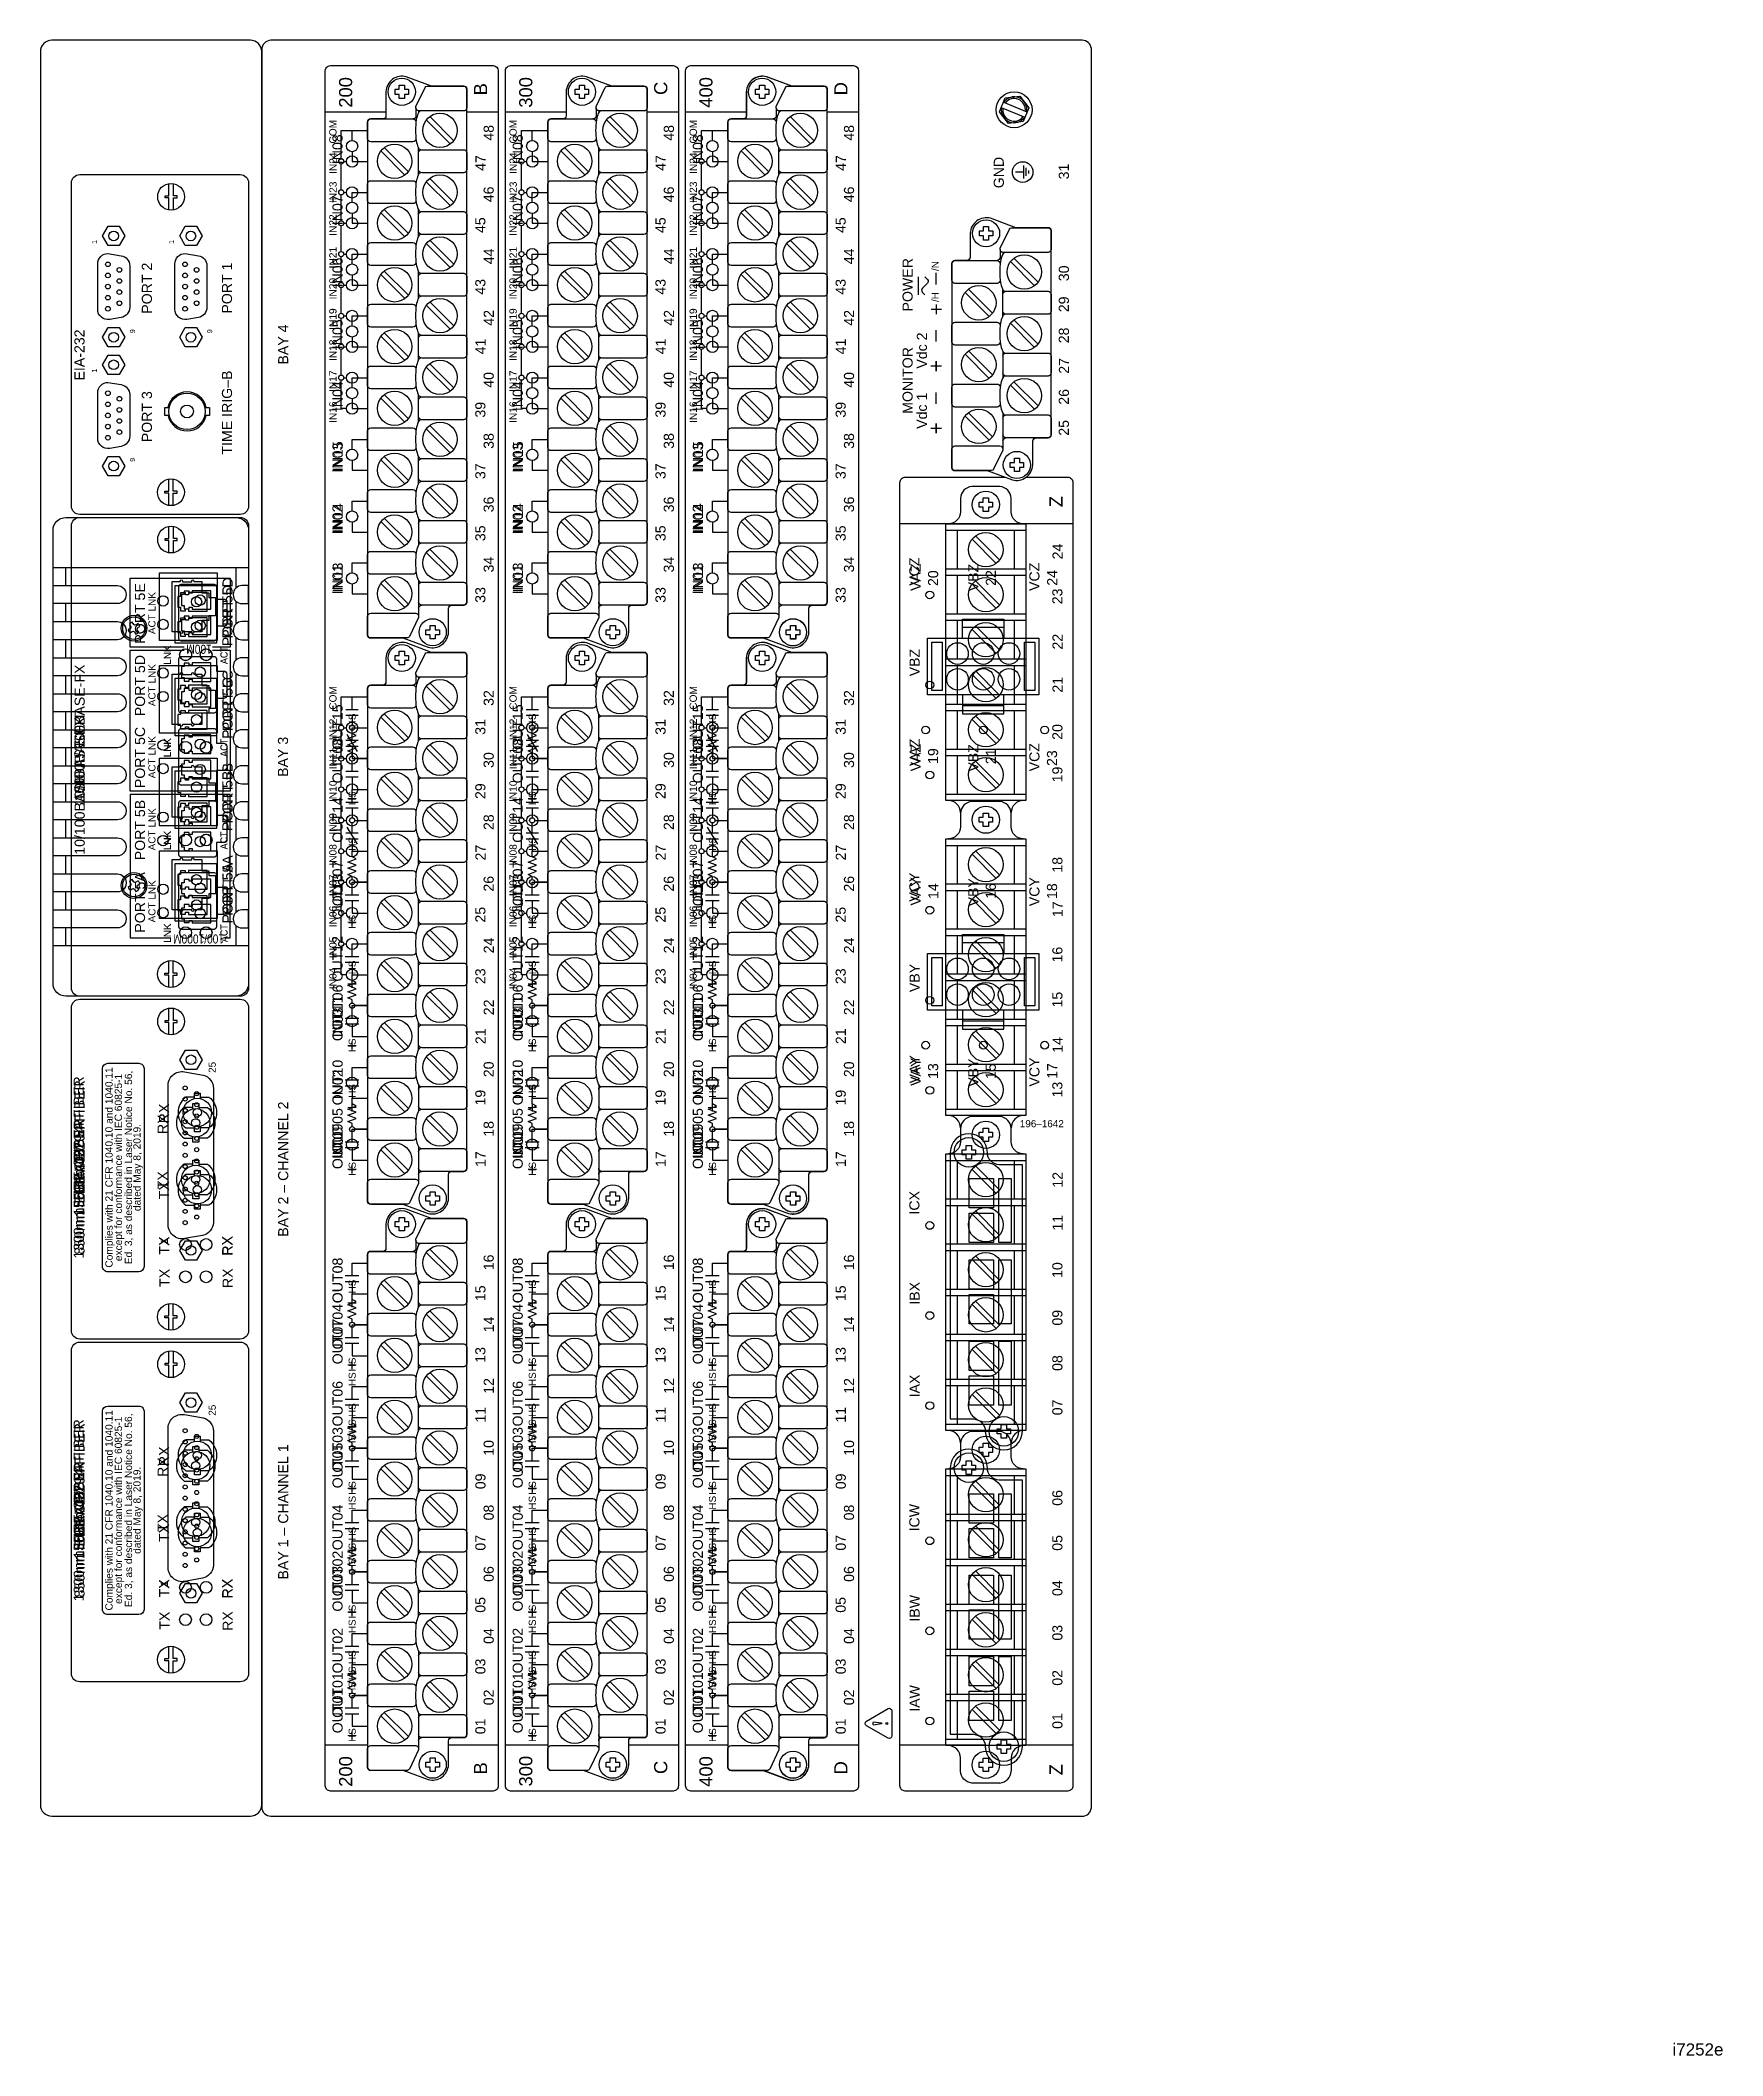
# Model space of a CAD drawing. Extents: x 1 to 47, y 1 to 34.6.
# Drawn here: x 30.65 to 46.99, y 1 to 20.58 of the extents above; entities that cross this region are included whole.
import ezdxf
from ezdxf.enums import TextEntityAlignment as Align

# ---------------------------------------------------------------- set-up
doc = ezdxf.new("R2010")
doc.units = 0
doc.header["$MEASUREMENT"] = 0
for name, color, linetype in [('10_0______DWG_', 7, 'CONTINUOUS'), ('2_1__X__SCREW_TERMINAL_BLO', 7, 'CONTINUOUS'), ('2_2__2__CONNECTORIZED', 7, 'CONTINUOUS'), ('3_1__X__NONE', 7, 'CONTINUOUS'), ('3_2__6___4__10-100BASE-T_C', 7, 'CONTINUOUS'), ('3_3__7___4__100BASE-FX_CON', 7, 'CONTINUOUS'), ('3_4__8___2__10-100BASE-T__', 7, 'CONTINUOUS'), ('3_5__9___2__100-1000BASE__', 7, 'CONTINUOUS'), ('4_2__A__ISOLATED_EIA-422', 7, 'CONTINUOUS'), ('4_3__B__ISOLATED_G_703_CO-', 7, 'CONTINUOUS'), ('4_4__C__850_NM_IEEE_C37_94', 7, 'CONTINUOUS'), ('4_5__D__1300_NM_FIBER', 7, 'CONTINUOUS'), ('4_6__E__1550_NM_FIBER', 7, 'CONTINUOUS'), ('4_7__H__1300_NM_IEEE_C37_9', 7, 'CONTINUOUS'), ('5_2__A__ISOLATED_EIA-422', 7, 'CONTINUOUS'), ('5_3__B__ISOLATED_G_703_CO-', 7, 'CONTINUOUS'), ('5_4__C__850_NM_IEEE_C37_94', 7, 'CONTINUOUS'), ('5_5__D__1300_NM_FIBER', 7, 'CONTINUOUS'), ('5_6__E__1550_NM_FIBER', 7, 'CONTINUOUS'), ('5_7__H__1300_NM_IEEE_C37_9', 7, 'CONTINUOUS'), ('7_1__2___8__OPTOISOLATED_I', 7, 'CONTINUOUS'), ('7_2__7___8__OPTOISOLATED_I', 7, 'CONTINUOUS'), ('7_3__C___18__COMMON____6__', 7, 'CONTINUOUS'), ('7_4__D___18__COMMON____6__', 7, 'CONTINUOUS'), ('7_5__E___8__OPTOISOLATED_I', 7, 'CONTINUOUS'), ('7_6__4___18__COMMON____6__', 7, 'CONTINUOUS'), ('7_7__8___8__OPTOISOLATED_I', 7, 'CONTINUOUS'), ('8_1__2___8__OPTOISOLATED_I', 7, 'CONTINUOUS'), ('8_2__7___8__OPTOISOLATED_I', 7, 'CONTINUOUS'), ('8_3__C___18__COMMON____6__', 7, 'CONTINUOUS'), ('8_4__D___18__COMMON____6__', 7, 'CONTINUOUS'), ('8_5__E___8__OPTOISOLATED_I', 7, 'CONTINUOUS'), ('8_6__4___18__COMMON____6__', 7, 'CONTINUOUS'), ('8_7__8___8__OPTOISOLATED_I', 7, 'CONTINUOUS'), ('9_1__0__EMPTY_IO_BOARD_POS', 7, 'CONTINUOUS'), ('9_2__2___8__OPTOISOLATED_I', 7, 'CONTINUOUS'), ('9_3__7___8__OPTOISOLATED_I', 7, 'CONTINUOUS'), ('9_4__C___18__COMMON____6__', 7, 'CONTINUOUS'), ('9_5__D___18__COMMON____6__', 7, 'CONTINUOUS'), ('9_6__E___8__OPTOISOLATED_I', 7, 'CONTINUOUS'), ('9_7__4___18__COMMON____6__', 7, 'CONTINUOUS'), ('9_8__8___8__OPTOISOLATED_I', 7, 'CONTINUOUS')]:
    doc.layers.add(name, color=color, linetype=linetype)
doc.styles.add('ARIAL', font='arial.ttf')

msp = doc.modelspace()

# ---------------------------------------------------------------- texts
at = {"layer": '10_0______DWG_', "style": 'ARIAL'}
for s, height, p in [('200', 0.1278, (33.68, 19.92)), ('300', 0.1278, (35.43, 19.92)), ('C', 0.128, (36.741, 20.044)), ('400', 0.1278, (37.18, 19.92)), ('B', 0.128, (34.991, 20.04)), ('D', 0.128, (38.491, 20.04)), ('48', 0.0983, (35.055, 19.6)), ('48', 0.0983, (36.805, 19.6)), ('48', 0.0983, (38.555, 19.6)), ('47', 0.0983, (34.976, 19.307)), ('47', 0.0983, (36.726, 19.307)), ('47', 0.0983, (38.476, 19.307)), ('GND', 0.0983, (40.01, 19.138)), ('31', 0.0983, (40.642, 19.224)), ('46', 0.0983, (35.055, 19.002)), ('46', 0.0983, (36.805, 19.002)), ('46', 0.0983, (38.555, 19.002)), ('45', 0.0983, (34.974, 18.703)), ('45', 0.0983, (36.724, 18.703)), ('45', 0.0983, (38.474, 18.703)), ('1', 0.0492, (31.201, 18.597)), ('1', 0.0492, (31.949, 18.597)), ('PORT 2', 0.0983, (31.735, 17.919)), ('PORT 1', 0.0983, (32.513, 17.92)), ('44', 0.0983, (35.056, 18.4)), ('44', 0.0983, (36.806, 18.4)), ('44', 0.0983, (38.556, 18.4)), ('POWER', 0.0983, (39.124, 17.941)), ('/N', 0.0688, (39.377, 18.334)), ('43', 0.0983, (34.974, 18.104)), ('43', 0.0983, (36.724, 18.104)), ('43', 0.0983, (38.474, 18.104)), ('–', 0.147, (39.406, 18.203)), ('30', 0.0983, (40.642, 18.235)), ('+', 0.147, (39.425, 17.902)), ('/H', 0.0688, (39.377, 18.033)), ('29', 0.0983, (40.642, 17.934)), ('42', 0.0983, (35.056, 17.803)), ('42', 0.0983, (36.806, 17.803)), ('42', 0.0983, (38.556, 17.803)), ('EIA-232', 0.0983, (31.08, 17.27)), ('9', 0.0492, (31.571, 17.73)), ('9', 0.0492, (32.32, 17.73)), ('41', 0.0983, (34.976, 17.524)), ('41', 0.0983, (36.726, 17.524)), ('41', 0.0983, (38.476, 17.524)), ('Vdc 2', 0.0983, (39.263, 17.386)), ('–', 0.147, (39.406, 17.648)), ('28', 0.0983, (40.642, 17.632)), ('MONITOR', 0.0983, (39.124, 16.947)), ('+', 0.147, (39.424, 17.351)), ('27', 0.0983, (40.643, 17.336)), ('1', 0.0492, (31.201, 17.348)), ('TIME IRIG–B', 0.09833, (32.513, 16.551)), ('40', 0.0983, (35.055, 17.2)), ('40', 0.0983, (36.805, 17.2)), ('40', 0.0983, (38.555, 17.2)), ('PORT 3', 0.0983, (31.735, 16.671)), ('39', 0.0983, (34.974, 16.91)), ('39', 0.0983, (36.724, 16.91)), ('39', 0.0983, (38.474, 16.91)), ('Vdc 1', 0.0983, (39.263, 16.801)), ('–', 0.147, (39.406, 17.043)), ('26', 0.0983, (40.642, 17.035)), ('+', 0.147, (39.424, 16.746)), ('25', 0.0983, (40.642, 16.734)), ('38', 0.0983, (35.055, 16.607)), ('38', 0.0983, (36.805, 16.607)), ('38', 0.0983, (38.555, 16.607)), ('9', 0.0492, (31.571, 16.481)), ('37', 0.0983, (34.974, 16.313)), ('37', 0.0983, (36.724, 16.313)), ('37', 0.0983, (38.474, 16.313)), ('36', 0.0983, (35.055, 15.99)), ('36', 0.0983, (36.805, 15.99)), ('36', 0.0983, (38.555, 15.99)), ('Z', 0.128, (40.581, 16.04)), ('35', 0.0983, (34.974, 15.71)), ('35', 0.0983, (36.724, 15.71)), ('35', 0.0983, (38.474, 15.71)), ('34', 0.0983, (35.055, 15.406)), ('34', 0.0983, (36.805, 15.406)), ('34', 0.0983, (38.555, 15.406)), ('33', 0.0983, (34.974, 15.111)), ('33', 0.0983, (36.724, 15.111)), ('33', 0.0983, (38.474, 15.111)), ('32', 0.0983, (35.055, 14.11)), ('32', 0.0983, (36.805, 14.11)), ('32', 0.0983, (38.555, 14.11)), ('31', 0.0983, (34.974, 13.829)), ('31', 0.0983, (36.724, 13.829)), ('31', 0.0983, (38.474, 13.829)), ('30', 0.0983, (35.055, 13.507)), ('30', 0.0983, (36.805, 13.507)), ('30', 0.0983, (38.555, 13.507)), ('29', 0.0983, (34.974, 13.205)), ('29', 0.0983, (36.724, 13.205)), ('29', 0.0983, (38.474, 13.205)), ('28', 0.0983, (35.055, 12.904)), ('28', 0.0983, (36.805, 12.904)), ('28', 0.0983, (38.555, 12.904)), ('27', 0.0983, (34.976, 12.608)), ('27', 0.0983, (36.726, 12.608)), ('27', 0.0983, (38.476, 12.608)), ('26', 0.0983, (35.055, 12.306)), ('26', 0.0983, (36.805, 12.306)), ('26', 0.0983, (38.555, 12.306)), ('25', 0.0983, (34.974, 12.005)), ('25', 0.0983, (36.724, 12.005)), ('25', 0.0983, (38.474, 12.005)), ('24', 0.0983, (35.056, 11.706)), ('24', 0.0983, (36.806, 11.706)), ('24', 0.0983, (38.556, 11.706)), ('23', 0.0983, (34.974, 11.407)), ('23', 0.0983, (36.724, 11.407)), ('23', 0.0983, (38.474, 11.407)), ('22', 0.0983, (35.056, 11.105)), ('22', 0.0983, (36.806, 11.105)), ('22', 0.0983, (38.556, 11.105)), ('21', 0.0983, (34.976, 10.824)), ('21', 0.0983, (36.726, 10.824)), ('21', 0.0983, (38.476, 10.824)), ('20', 0.0983, (35.055, 10.503)), ('20', 0.0983, (36.805, 10.503)), ('20', 0.0983, (38.555, 10.503)), ('19', 0.0983, (34.974, 10.228)), ('19', 0.0983, (36.724, 10.228)), ('19', 0.0983, (38.474, 10.228)), ('18', 0.0983, (35.055, 9.925)), ('18', 0.0983, (36.805, 9.925)), ('18', 0.0983, (38.555, 9.925)), ('17', 0.0983, (34.976, 9.631)), ('17', 0.0983, (36.726, 9.631)), ('17', 0.0983, (38.476, 9.631)), ('12', 0.0983, (40.581, 9.43)), ('ICX', 0.0983, (39.19, 9.169)), ('11', 0.0983, (40.581, 9.013)), ('16', 0.0983, (35.055, 8.628)), ('16', 0.0983, (36.805, 8.628)), ('16', 0.0983, (38.555, 8.628)), ('10', 0.0983, (40.579, 8.553)), ('15', 0.0983, (34.975, 8.328)), ('15', 0.0983, (36.725, 8.328)), ('15', 0.0983, (38.475, 8.328)), ('IBX', 0.0983, (39.192, 8.293)), ('09', 0.0983, (40.579, 8.09)), ('14', 0.0983, (35.056, 8.025)), ('14', 0.0983, (36.806, 8.025)), ('14', 0.0983, (38.556, 8.025)), ('13', 0.0983, (34.974, 7.729)), ('13', 0.0983, (36.724, 7.729)), ('13', 0.0983, (38.474, 7.729)), ('08', 0.0983, (40.579, 7.65)), ('12', 0.0983, (35.056, 7.428)), ('12', 0.0983, (36.806, 7.428)), ('12', 0.0983, (38.556, 7.428)), ('IAX', 0.0983, (39.192, 7.393)), ('11', 0.0983, (34.976, 7.148)), ('11', 0.0983, (36.726, 7.148)), ('11', 0.0983, (38.476, 7.148)), ('07', 0.0983, (40.579, 7.219)), ('10', 0.0983, (35.055, 6.826)), ('10', 0.0983, (36.805, 6.826)), ('10', 0.0983, (38.555, 6.826)), ('09', 0.0983, (34.975, 6.501)), ('09', 0.0983, (36.725, 6.501)), ('09', 0.0983, (38.475, 6.501)), ('06', 0.0983, (40.579, 6.34)), ('08', 0.0983, (35.055, 6.198)), ('08', 0.0983, (36.805, 6.198)), ('08', 0.0983, (38.555, 6.198)), ('ICW', 0.0983, (39.19, 6.091)), ('07', 0.0983, (34.975, 5.904)), ('07', 0.0983, (36.725, 5.904)), ('07', 0.0983, (38.475, 5.904)), ('05', 0.0983, (40.579, 5.903)), ('06', 0.0983, (35.055, 5.601)), ('06', 0.0983, (36.805, 5.601)), ('06', 0.0983, (38.555, 5.601)), ('04', 0.0983, (40.579, 5.463)), ('05', 0.0983, (34.974, 5.301)), ('05', 0.0983, (36.724, 5.301)), ('05', 0.0983, (38.474, 5.301)), ('IBW', 0.0983, (39.192, 5.215)), ('04', 0.0983, (35.055, 4.998)), ('04', 0.0983, (36.805, 4.998)), ('04', 0.0983, (38.555, 4.998)), ('03', 0.0983, (40.579, 5.03)), ('03', 0.0983, (34.974, 4.703)), ('03', 0.0983, (36.724, 4.703)), ('03', 0.0983, (38.474, 4.703)), ('02', 0.0983, (40.579, 4.592)), ('02', 0.0983, (35.055, 4.402)), ('02', 0.0983, (36.805, 4.402)), ('02', 0.0983, (38.555, 4.402)), ('IAW', 0.0983, (39.192, 4.339)), ('01', 0.0983, (40.579, 4.173)), ('01', 0.0983, (34.974, 4.121)), ('01', 0.0983, (36.724, 4.121)), ('01', 0.0983, (38.474, 4.121)), ('200', 0.1278, (33.68, 3.61)), ('B', 0.128, (34.991, 3.73)), ('300', 0.1278, (35.43, 3.613)), ('C', 0.128, (36.741, 3.734)), ('400', 0.1278, (37.18, 3.61)), ('D', 0.128, (38.491, 3.73)), ('Z', 0.128, (40.581, 3.721))]:
    msp.add_text(s, height=height, rotation=90, dxfattribs=at).set_placement(p)
for s, height, p in [('BAY 4', 0.0983, (33.059, 17.62)), ('BAY 3', 0.0983, (33.057, 13.615)), ('BAY 2 – CHANNEL 2', 0.09833, (33.059, 9.61)), ('BAY 1 – CHANNEL 1', 0.09833, (33.059, 6.28))]:
    msp.add_text(s, height=height, rotation=90, dxfattribs=at).set_placement(p, align=Align.CENTER)
msp.add_text('i7252e', height=0.118, dxfattribs=at).set_placement((47, 1), align=Align.RIGHT)
at = {"layer": '2_1__X__SCREW_TERMINAL_BLO', "style": 'ARIAL'}
for s, p in [('24', (40.581, 15.533)), ('VCZ', (39.19, 15.277)), ('23', (40.579, 15.097)), ('22', (40.581, 14.657)), ('VBZ', (39.192, 14.397)), ('21', (40.581, 14.239)), ('20', (40.579, 13.78)), ('VAZ', (39.192, 13.525)), ('19', (40.579, 13.367)), ('18', (40.579, 12.49)), ('VCY', (39.19, 12.208)), ('17', (40.581, 12.058)), ('16', (40.579, 11.617)), ('VBY', (39.192, 11.329)), ('15', (40.579, 11.18)), ('14', (40.581, 10.74)), ('VAY', (39.192, 10.443)), ('13', (40.579, 10.306))]:
    msp.add_text(s, height=0.0983, rotation=90, dxfattribs=at).set_placement(p)
at = {"layer": '2_2__2__CONNECTORIZED', "style": 'ARIAL'}
for s, p in [('VAZ', (39.203, 15.226)), ('VBZ', (39.762, 15.223)), ('VCZ', (40.356, 15.226)), ('20', (39.372, 15.274)), ('22', (39.933, 15.276)), ('24', (40.529, 15.277)), ('VAZ', (39.203, 13.474)), ('VBZ', (39.762, 13.471)), ('VCZ', (40.356, 13.474)), ('19', (39.372, 13.546)), ('21', (39.933, 13.543)), ('23', (40.527, 13.526)), ('VAY', (39.203, 12.17)), ('14', (39.374, 12.234)), ('VBY', (39.762, 12.162)), ('16', (39.932, 12.236)), ('VCY', (40.356, 12.164)), ('18', (40.527, 12.234)), ('VAY', (39.203, 10.418)), ('13', (39.372, 10.486)), ('VBY', (39.762, 10.41)), ('15', (39.932, 10.484)), ('VCY', (40.356, 10.412)), ('17', (40.529, 10.487))]:
    msp.add_text(s, height=0.0983, rotation=90, dxfattribs=at).set_placement(p)
msp.add_text('196–1642', height=0.0688, dxfattribs=at).set_placement((40.165, 10.017))
at = {"layer": '3_2__6___4__10-100BASE-T_C', "style": 'ARIAL'}
for s, height, p in [('PORT 5D', 0.0983, (32.519, 14.763)), ('LNK', 0.0688, (31.921, 14.511)), ('PORT 5C', 0.0983, (32.519, 13.864)), ('10/100BASE-T', 0.09833, (31.082, 13.135)), ('LNK', 0.0688, (31.921, 13.61)), ('PORT 5B', 0.0983, (32.519, 12.969)), ('LNK', 0.0688, (31.921, 12.708)), ('PORT 5A', 0.0983, (32.519, 12.071)), ('LNK', 0.0688, (31.921, 11.809))]:
    msp.add_text(s, height=height, rotation=90, dxfattribs=at).set_placement(p)
at = {"layer": '3_2__6___4__10-100BASE-T_C', "style": 'ARIAL', "width": 0.9}
for p in [(32.47, 14.516), (32.47, 13.616), (32.47, 12.716), (32.47, 11.815)]:
    msp.add_text('ACT', height=0.0688, rotation=90, dxfattribs=at).set_placement(p)
at = {"layer": '3_3__7___4__100BASE-FX_CON', "style": 'ARIAL'}
for s, height, p in [('PORT 5D', 0.0983, (32.517, 14.689)), ('LNK', 0.0688, (31.919, 14.51)), ('PORT 5C', 0.0983, (32.517, 13.789)), ('100BASE-FX', 0.0983, (31.08, 13.183)), ('LNK', 0.0688, (31.919, 13.61)), ('PORT 5B', 0.0983, (32.517, 12.893)), ('LNK', 0.0688, (31.919, 12.71)), ('PORT 5A', 0.0983, (32.517, 11.996)), ('LNK', 0.0688, (31.919, 11.81))]:
    msp.add_text(s, height=height, rotation=90, dxfattribs=at).set_placement(p)
at = {"layer": '3_3__7___4__100BASE-FX_CON', "style": 'ARIAL', "width": 0.9}
for p in [(32.468, 14.516), (32.468, 13.616), (32.468, 12.716), (32.468, 11.816)]:
    msp.add_text('ACT', height=0.0688, rotation=90, dxfattribs=at).set_placement(p)
at = {"layer": '3_4__8___2__10-100BASE-T__', "style": 'ARIAL'}
for s, height, p in [('PORT 5D', 0.0983, (32.518, 14.763)), ('LNK', 0.0688, (31.921, 14.51)), ('10/100BASE-T / 100BASE-FX', 0.09833, (31.082, 12.664)), ('PORT 5C', 0.0983, (32.518, 13.789)), ('LNK', 0.0688, (31.921, 13.612)), ('PORT 5B', 0.0983, (32.518, 12.969)), ('LNK', 0.0688, (31.921, 12.709)), ('PORT 5A', 0.0983, (32.518, 11.996)), ('LNK', 0.0688, (31.921, 11.809))]:
    msp.add_text(s, height=height, rotation=90, dxfattribs=at).set_placement(p)
at = {"layer": '3_4__8___2__10-100BASE-T__', "style": 'ARIAL', "width": 0.9}
for p in [(32.47, 14.516), (32.47, 13.616), (32.47, 12.716), (32.47, 11.815)]:
    msp.add_text('ACT', height=0.0688, rotation=90, dxfattribs=at).set_placement(p)
at = {"layer": '3_5__9___2__100-1000BASE__', "style": 'ARIAL'}
for s, height, p in [('PORT 5E', 0.0983, (31.668, 14.714)), ('LNK', 0.0688, (31.77, 15.028)), ('ACT', 0.0688, (31.769, 14.807)), ('PORT 5D', 0.0983, (31.668, 14.009)), ('LNK', 0.0688, (31.77, 14.328)), ('ACT', 0.0688, (31.769, 14.107)), ('PORT 5C', 0.0983, (31.668, 13.311)), ('LNK', 0.0688, (31.77, 13.628)), ('ACT', 0.0688, (31.769, 13.407)), ('PORT 5B', 0.0983, (31.668, 12.61)), ('LNK', 0.0688, (31.77, 12.928)), ('ACT', 0.0688, (31.769, 12.707)), ('PORT 5A', 0.0983, (31.668, 11.907)), ('LNK', 0.0688, (31.77, 12.228)), ('ACT', 0.0688, (31.769, 12.007))]:
    msp.add_text(s, height=height, rotation=90, dxfattribs=at).set_placement(p)
at = {"layer": '3_5__9___2__100-1000BASE__', "style": 'ARIAL', "width": 0.8}
for s, p in [('100M', (32.316, 14.704)), ('100/1000M', (32.435, 11.89))]:
    msp.add_text(s, height=0.0885, rotation=180, dxfattribs=at).set_placement(p)
at = {"layer": '4_2__A__ISOLATED_EIA-422', "style": 'ARIAL'}
for s, height, p in [('25', 0.0688, (32.355, 7.215)), ('1', 0.0688, (31.89, 5.554)), ('TX', 0.0983, (31.906, 5.136)), ('RX', 0.0983, (32.519, 5.125))]:
    msp.add_text(s, height=height, rotation=90, dxfattribs=at).set_placement(p)
msp.add_text('EIA-422', height=0.0983, rotation=90, dxfattribs=at).set_placement((31.083, 6.296), align=Align.CENTER)
at = {"layer": '4_3__B__ISOLATED_G_703_CO-', "style": 'ARIAL'}
for s, height, p in [('25', 0.0688, (32.355, 7.215)), ('1', 0.0688, (31.89, 5.554)), ('TX', 0.0983, (31.906, 5.136)), ('RX', 0.0983, (32.519, 5.125))]:
    msp.add_text(s, height=height, rotation=90, dxfattribs=at).set_placement(p)
msp.add_text('G.703', height=0.0983, rotation=90, dxfattribs=at).set_placement((31.081, 6.296), align=Align.CENTER)
at = {"layer": '4_4__C__850_NM_IEEE_C37_94', "style": 'ARIAL'}
for s, height, p in [('Complies with 21 CFR 1040.10 and 1040.11', 0.0708, (31.353, 6.296)), ('850nm IEEE C37.94 FIBER', 0.09833, (31.08, 6.296)), ('except for conformance with IEC 60825-1', 0.0708, (31.444, 6.296)), ('Ed. 3, as described in Laser Notice No. 56,', 0.0708, (31.542, 6.296)), ('dated May 8, 2019.', 0.0708, (31.625, 6.296))]:
    msp.add_text(s, height=height, rotation=90, dxfattribs=at).set_placement(p, align=Align.CENTER)
for s, p in [('RX', (31.888, 6.62)), ('TX', (31.888, 6.084)), ('TX', (31.904, 5.451)), ('RX', (32.518, 5.44))]:
    msp.add_text(s, height=0.0983, rotation=90, dxfattribs=at).set_placement(p)
at = {"layer": '4_5__D__1300_NM_FIBER', "style": 'ARIAL'}
for s, height, p in [('Complies with 21 CFR 1040.10 and 1040.11', 0.0708, (31.353, 6.296)), ('Complies with 21 CFR 1040.10 and 1040.11', 0.0708, (31.353, 6.296)), ('except for conformance with IEC 60825-1', 0.0708, (31.444, 6.296)), ('except for conformance with IEC 60825-1', 0.0708, (31.444, 6.296)), ('Ed. 3, as described in Laser Notice No. 56,', 0.0708, (31.542, 6.296)), ('Ed. 3, as described in Laser Notice No. 56,', 0.0708, (31.542, 6.296)), ('1300nm FIBER', 0.09833, (31.077, 6.296)), ('dated May 8, 2019.', 0.0708, (31.625, 6.296)), ('dated May 8, 2019.', 0.0708, (31.625, 6.296))]:
    msp.add_text(s, height=height, rotation=90, dxfattribs=at).set_placement(p, align=Align.CENTER)
for s, p in [('RX', (31.902, 6.725)), ('TX', (31.902, 5.987)), ('TX', (31.902, 5.45)), ('RX', (32.515, 5.439))]:
    msp.add_text(s, height=0.0983, rotation=90, dxfattribs=at).set_placement(p)
at = {"layer": '4_6__E__1550_NM_FIBER', "style": 'ARIAL'}
for s, height, p in [('Complies with 21 CFR 1040.10 and 1040.11', 0.0708, (31.353, 6.296)), ('Complies with 21 CFR 1040.10 and 1040.11', 0.0708, (31.353, 6.296)), ('except for conformance with IEC 60825-1', 0.0708, (31.444, 6.296)), ('except for conformance with IEC 60825-1', 0.0708, (31.444, 6.296)), ('Ed. 3, as described in Laser Notice No. 56,', 0.0708, (31.542, 6.296)), ('Ed. 3, as described in Laser Notice No. 56,', 0.0708, (31.542, 6.296)), ('1550nm FIBER', 0.09833, (31.073, 6.296)), ('dated May 8, 2019.', 0.0708, (31.625, 6.296)), ('dated May 8, 2019.', 0.0708, (31.625, 6.296))]:
    msp.add_text(s, height=height, rotation=90, dxfattribs=at).set_placement(p, align=Align.CENTER)
for s, p in [('RX', (31.901, 6.725)), ('TX', (31.901, 5.987)), ('TX', (31.901, 5.45)), ('RX', (32.515, 5.439))]:
    msp.add_text(s, height=0.0983, rotation=90, dxfattribs=at).set_placement(p)
at = {"layer": '4_7__H__1300_NM_IEEE_C37_9', "style": 'ARIAL'}
msp.add_text('1300nm IEEE C37.94 FIBER', height=0.09833, rotation=90, dxfattribs=at).set_placement((31.073, 6.296), align=Align.CENTER)
for s, p in [('RX', (31.901, 6.725)), ('TX', (31.901, 5.987)), ('TX', (31.901, 5.45)), ('RX', (32.515, 5.439))]:
    msp.add_text(s, height=0.0983, rotation=90, dxfattribs=at).set_placement(p)
at = {"layer": '5_2__A__ISOLATED_EIA-422', "style": 'ARIAL'}
for s, height, p in [('25', 0.0688, (32.355, 10.545)), ('1', 0.0688, (31.89, 8.884)), ('TX', 0.0983, (31.906, 8.466)), ('RX', 0.0983, (32.519, 8.455))]:
    msp.add_text(s, height=height, rotation=90, dxfattribs=at).set_placement(p)
msp.add_text('EIA-422', height=0.0983, rotation=90, dxfattribs=at).set_placement((31.083, 9.626), align=Align.CENTER)
at = {"layer": '5_3__B__ISOLATED_G_703_CO-', "style": 'ARIAL'}
for s, height, p in [('25', 0.0688, (32.355, 10.545)), ('1', 0.0688, (31.89, 8.884)), ('TX', 0.0983, (31.906, 8.466)), ('RX', 0.0983, (32.519, 8.455))]:
    msp.add_text(s, height=height, rotation=90, dxfattribs=at).set_placement(p)
msp.add_text('G.703', height=0.0983, rotation=90, dxfattribs=at).set_placement((31.081, 9.626), align=Align.CENTER)
at = {"layer": '5_4__C__850_NM_IEEE_C37_94', "style": 'ARIAL'}
for s, height, p in [('Complies with 21 CFR 1040.10 and 1040.11', 0.0708, (31.353, 9.626)), ('850nm IEEE C37.94 FIBER', 0.09833, (31.08, 9.626)), ('except for conformance with IEC 60825-1', 0.0708, (31.444, 9.626)), ('Ed. 3, as described in Laser Notice No. 56,', 0.0708, (31.542, 9.626)), ('dated May 8, 2019.', 0.0708, (31.625, 9.626))]:
    msp.add_text(s, height=height, rotation=90, dxfattribs=at).set_placement(p, align=Align.CENTER)
for s, p in [('RX', (31.888, 9.95)), ('TX', (31.888, 9.414)), ('TX', (31.904, 8.781)), ('RX', (32.518, 8.77))]:
    msp.add_text(s, height=0.0983, rotation=90, dxfattribs=at).set_placement(p)
at = {"layer": '5_5__D__1300_NM_FIBER', "style": 'ARIAL'}
for s, height, p in [('Complies with 21 CFR 1040.10 and 1040.11', 0.0708, (31.353, 9.626)), ('Complies with 21 CFR 1040.10 and 1040.11', 0.0708, (31.353, 9.626)), ('except for conformance with IEC 60825-1', 0.0708, (31.444, 9.626)), ('except for conformance with IEC 60825-1', 0.0708, (31.444, 9.626)), ('Ed. 3, as described in Laser Notice No. 56,', 0.0708, (31.542, 9.626)), ('Ed. 3, as described in Laser Notice No. 56,', 0.0708, (31.542, 9.626)), ('1300nm FIBER', 0.09833, (31.077, 9.626)), ('dated May 8, 2019.', 0.0708, (31.625, 9.626)), ('dated May 8, 2019.', 0.0708, (31.625, 9.626))]:
    msp.add_text(s, height=height, rotation=90, dxfattribs=at).set_placement(p, align=Align.CENTER)
for s, p in [('RX', (31.902, 10.055)), ('TX', (31.902, 9.317)), ('TX', (31.902, 8.78)), ('RX', (32.515, 8.769))]:
    msp.add_text(s, height=0.0983, rotation=90, dxfattribs=at).set_placement(p)
at = {"layer": '5_6__E__1550_NM_FIBER', "style": 'ARIAL'}
for s, height, p in [('Complies with 21 CFR 1040.10 and 1040.11', 0.0708, (31.353, 9.626)), ('Complies with 21 CFR 1040.10 and 1040.11', 0.0708, (31.353, 9.626)), ('except for conformance with IEC 60825-1', 0.0708, (31.444, 9.626)), ('except for conformance with IEC 60825-1', 0.0708, (31.444, 9.626)), ('Ed. 3, as described in Laser Notice No. 56,', 0.0708, (31.542, 9.626)), ('Ed. 3, as described in Laser Notice No. 56,', 0.0708, (31.542, 9.626)), ('1550nm FIBER', 0.09833, (31.073, 9.626)), ('dated May 8, 2019.', 0.0708, (31.625, 9.626)), ('dated May 8, 2019.', 0.0708, (31.625, 9.626))]:
    msp.add_text(s, height=height, rotation=90, dxfattribs=at).set_placement(p, align=Align.CENTER)
for s, p in [('RX', (31.901, 10.055)), ('TX', (31.901, 9.317)), ('TX', (31.901, 8.78)), ('RX', (32.515, 8.769))]:
    msp.add_text(s, height=0.0983, rotation=90, dxfattribs=at).set_placement(p)
at = {"layer": '5_7__H__1300_NM_IEEE_C37_9', "style": 'ARIAL'}
msp.add_text('1300nm IEEE C37.94 FIBER', height=0.09833, rotation=90, dxfattribs=at).set_placement((31.073, 9.626), align=Align.CENTER)
for s, p in [('RX', (31.901, 10.055)), ('TX', (31.901, 9.317)), ('TX', (31.901, 8.78)), ('RX', (32.515, 8.769))]:
    msp.add_text(s, height=0.0983, rotation=90, dxfattribs=at).set_placement(p)
at = {"layer": '7_1__2___8__OPTOISOLATED_I', "style": 'ARIAL'}
for s, p in [('IN08', (33.587, 19.372)), ('IN07', (33.587, 18.779)), ('IN06', (33.587, 18.175)), ('IN05', (33.587, 17.575)), ('IN04', (33.587, 16.973)), ('IN03', (33.587, 16.377)), ('IN02', (33.587, 15.776)), ('IN01', (33.587, 15.195)), ('OUT15', (33.587, 13.682)), ('OUT14', (33.587, 12.78)), ('OUT13', (33.587, 12.034)), ('OUT12', (33.587, 11.432)), ('OUT11', (33.587, 10.853)), ('OUT10', (33.587, 10.23)), ('OUT09', (33.587, 9.61)), ('OUT08', (33.587, 8.308)), ('OUT07', (33.587, 7.714)), ('OUT06', (33.587, 7.11)), ('OUT05', (33.587, 6.51)), ('OUT04', (33.587, 5.908)), ('OUT03', (33.587, 5.312)), ('OUT02', (33.587, 4.711)), ('OUT01', (33.587, 4.13))]:
    msp.add_text(s, height=0.0983, rotation=90, dxfattribs=at).set_placement(p)
at = {"layer": '7_2__7___8__OPTOISOLATED_I', "style": 'ARIAL'}
for s, height, p in [('IN08', 0.0983, (33.587, 19.372)), ('IN07', 0.0983, (33.587, 18.779)), ('IN06', 0.0983, (33.587, 18.175)), ('IN05', 0.0983, (33.587, 17.575)), ('IN04', 0.0983, (33.587, 16.973)), ('IN03', 0.0983, (33.587, 16.377)), ('IN02', 0.0983, (33.587, 15.776)), ('IN01', 0.0983, (33.587, 15.195)), ('OUT15', 0.0983, (33.587, 13.682)), ('OUT14', 0.0983, (33.587, 12.78)), ('OUT13', 0.0983, (33.587, 12.034)), ('+', 0.118, (33.736, 11.961)), ('OUT12', 0.0983, (33.587, 11.432)), ('+', 0.118, (33.736, 11.361)), ('OUT11', 0.0983, (33.587, 10.853)), ('+', 0.118, (33.736, 10.761)), ('OUT10', 0.0983, (33.587, 10.23)), ('+', 0.118, (33.736, 10.161)), ('OUT09', 0.0983, (33.587, 9.61)), ('+', 0.118, (33.736, 9.561)), ('OUT08', 0.0983, (33.587, 8.307)), ('+', 0.118, (33.736, 8.261)), ('OUT07', 0.0983, (33.587, 7.714)), ('+', 0.118, (33.736, 7.661)), ('OUT06', 0.0983, (33.587, 7.11)), ('+', 0.118, (33.736, 7.061)), ('OUT05', 0.0983, (33.587, 6.51)), ('+', 0.118, (33.736, 6.461)), ('OUT04', 0.0983, (33.587, 5.908)), ('+', 0.118, (33.736, 5.861)), ('OUT03', 0.0983, (33.587, 5.312)), ('+', 0.118, (33.736, 5.261)), ('OUT02', 0.0983, (33.587, 4.711)), ('+', 0.118, (33.736, 4.661)), ('OUT01', 0.0983, (33.587, 4.13)), ('+', 0.118, (33.736, 4.061))]:
    msp.add_text(s, height=height, rotation=90, dxfattribs=at).set_placement(p)
at = {"layer": '7_3__C___18__COMMON____6__', "style": 'ARIAL'}
for s, height, p in [('COM', 0.0708, (33.528, 19.572)), ('IN24', 0.0708, (33.529, 19.277)), ('IN23', 0.0708, (33.529, 18.994)), ('IN22', 0.0708, (33.528, 18.676)), ('IN21', 0.0708, (33.528, 18.359)), ('IN20', 0.0708, (33.528, 18.058)), ('IN19', 0.0708, (33.528, 17.762)), ('IN18', 0.0708, (33.528, 17.459)), ('IN17', 0.0708, (33.528, 17.159)), ('IN16', 0.0708, (33.528, 16.858)), ('IN15', 0.0983, (33.589, 16.39)), ('IN14', 0.0983, (33.589, 15.789)), ('IN13', 0.0983, (33.589, 15.212)), ('COM', 0.0708, (33.528, 14.072)), ('IN12', 0.0708, (33.529, 13.777)), ('IN11', 0.0708, (33.529, 13.494)), ('IN10', 0.0708, (33.528, 13.176)), ('IN09', 0.0708, (33.528, 12.859)), ('IN08', 0.0708, (33.528, 12.558)), ('IN07', 0.0708, (33.528, 12.262)), ('IN06', 0.0708, (33.528, 11.959)), ('IN05', 0.0708, (33.528, 11.659)), ('IN04', 0.0708, (33.528, 11.358)), ('IN03', 0.0983, (33.589, 10.89)), ('IN02', 0.0983, (33.589, 10.289)), ('IN01', 0.0983, (33.589, 9.708)), ('OUT08', 0.0983, (33.587, 8.307)), ('OUT07', 0.0983, (33.587, 7.714)), ('OUT06', 0.0983, (33.587, 7.11)), ('HS', 0.0688, (33.714, 7.503)), ('+', 0.118, (33.736, 7.061)), ('OUT05', 0.0983, (33.587, 6.51)), ('HS', 0.0688, (33.714, 6.903)), ('+', 0.118, (33.736, 6.461)), ('OUT04', 0.0983, (33.587, 5.908)), ('HS', 0.0688, (33.714, 6.303)), ('+', 0.118, (33.736, 5.861)), ('OUT03', 0.0983, (33.587, 5.312)), ('HS', 0.0688, (33.714, 5.703)), ('+', 0.118, (33.736, 5.261)), ('OUT02', 0.0983, (33.587, 4.711)), ('HS', 0.0688, (33.714, 5.103)), ('+', 0.118, (33.736, 4.661)), ('OUT01', 0.0983, (33.587, 4.13)), ('HS', 0.0688, (33.714, 4.503)), ('+', 0.118, (33.736, 4.061))]:
    msp.add_text(s, height=height, rotation=90, dxfattribs=at).set_placement(p)
at = {"layer": '7_4__D___18__COMMON____6__', "style": 'ARIAL'}
for s, height, p in [('COM', 0.0708, (33.528, 19.572)), ('IN24', 0.0708, (33.529, 19.277)), ('IN23', 0.0708, (33.529, 18.994)), ('IN22', 0.0708, (33.528, 18.676)), ('IN21', 0.0708, (33.528, 18.359)), ('IN20', 0.0708, (33.528, 18.058)), ('IN19', 0.0708, (33.528, 17.762)), ('IN18', 0.0708, (33.528, 17.459)), ('IN17', 0.0708, (33.528, 17.159)), ('IN16', 0.0708, (33.528, 16.858)), ('IN15', 0.0983, (33.589, 16.39)), ('IN14', 0.0983, (33.589, 15.789)), ('IN13', 0.0983, (33.589, 15.212)), ('COM', 0.0708, (33.528, 14.072)), ('IN12', 0.0708, (33.529, 13.777)), ('IN11', 0.0708, (33.529, 13.494)), ('IN10', 0.0708, (33.528, 13.176)), ('IN09', 0.0708, (33.528, 12.859)), ('IN08', 0.0708, (33.528, 12.558)), ('IN07', 0.0708, (33.528, 12.262)), ('IN06', 0.0708, (33.528, 11.959)), ('IN05', 0.0708, (33.528, 11.659)), ('IN04', 0.0708, (33.528, 11.358)), ('IN03', 0.0983, (33.589, 10.89)), ('IN02', 0.0983, (33.589, 10.289)), ('IN01', 0.0983, (33.589, 9.708)), ('OUT08', 0.0983, (33.587, 8.307)), ('OUT07', 0.0983, (33.587, 7.714)), ('OUT06', 0.0983, (33.587, 7.11)), ('OUT05', 0.0983, (33.587, 6.51)), ('OUT04', 0.0983, (33.587, 5.908)), ('OUT03', 0.0983, (33.587, 5.312)), ('OUT02', 0.0983, (33.587, 4.711)), ('OUT01', 0.0983, (33.587, 4.13))]:
    msp.add_text(s, height=height, rotation=90, dxfattribs=at).set_placement(p)
at = {"layer": '7_5__E___8__OPTOISOLATED_I', "style": 'ARIAL'}
for s, height, p in [('IN08', 0.0983, (33.587, 19.372)), ('IN07', 0.0983, (33.587, 18.779)), ('IN06', 0.0983, (33.587, 18.175)), ('IN05', 0.0983, (33.587, 17.575)), ('IN04', 0.0983, (33.587, 16.973)), ('IN03', 0.0983, (33.587, 16.377)), ('IN02', 0.0983, (33.587, 15.776)), ('IN01', 0.0983, (33.587, 15.195)), ('HS', 0.0688, (33.714, 13.903)), ('OUT08', 0.0983, (33.587, 13.357)), ('+', 0.118, (33.736, 13.161)), ('HS', 0.0688, (33.714, 12.703)), ('OUT07', 0.0983, (33.587, 12.164)), ('+', 0.118, (33.736, 11.961)), ('HS', 0.0688, (33.714, 11.503)), ('OUT06', 0.0983, (33.587, 10.96)), ('+', 0.118, (33.736, 10.761)), ('HS', 0.0688, (33.714, 10.303)), ('OUT05', 0.0983, (33.587, 9.76)), ('+', 0.118, (33.736, 9.561)), ('HS', 0.0688, (33.714, 8.403)), ('OUT04', 0.0983, (33.587, 7.858)), ('+', 0.118, (33.736, 7.661)), ('HS', 0.0688, (33.714, 7.203)), ('OUT03', 0.0983, (33.587, 6.662)), ('+', 0.118, (33.736, 6.461)), ('HS', 0.0688, (33.714, 6.003)), ('OUT02', 0.0983, (33.587, 5.461)), ('+', 0.118, (33.736, 5.261)), ('HS', 0.0688, (33.714, 4.803)), ('OUT01', 0.0983, (33.587, 4.28)), ('+', 0.118, (33.736, 4.061))]:
    msp.add_text(s, height=height, rotation=90, dxfattribs=at).set_placement(p)
at = {"layer": '7_6__4___18__COMMON____6__', "style": 'ARIAL'}
for s, height, p in [('COM', 0.0708, (33.528, 19.572)), ('IN24', 0.0708, (33.529, 19.277)), ('IN23', 0.0708, (33.529, 18.994)), ('IN22', 0.0708, (33.528, 18.676)), ('IN21', 0.0708, (33.528, 18.36)), ('IN20', 0.0708, (33.528, 18.058)), ('IN19', 0.0708, (33.528, 17.763)), ('IN18', 0.0708, (33.528, 17.46)), ('IN17', 0.0708, (33.528, 17.16)), ('IN16', 0.0708, (33.528, 16.858)), ('IN15', 0.0983, (33.589, 16.39)), ('IN14', 0.0983, (33.589, 15.789)), ('IN13', 0.0983, (33.589, 15.212)), ('COM', 0.0708, (33.528, 14.072)), ('IN12', 0.0708, (33.529, 13.777)), ('IN11', 0.0708, (33.529, 13.494)), ('IN10', 0.0708, (33.528, 13.176)), ('IN09', 0.0708, (33.528, 12.86)), ('IN08', 0.0708, (33.528, 12.558)), ('IN07', 0.0708, (33.528, 12.263)), ('IN06', 0.0708, (33.528, 11.96)), ('IN05', 0.0708, (33.528, 11.66)), ('IN04', 0.0708, (33.528, 11.358)), ('IN03', 0.0983, (33.589, 10.89)), ('IN02', 0.0983, (33.589, 10.289)), ('IN01', 0.0983, (33.589, 9.708)), ('OUT08', 0.0983, (33.587, 8.308)), ('OUT07', 0.0983, (33.587, 7.714)), ('OUT06', 0.0983, (33.587, 7.11)), ('HS', 0.0688, (33.714, 7.046)), ('OUT05', 0.0983, (33.587, 6.51)), ('HS', 0.0688, (33.714, 6.446)), ('OUT04', 0.0983, (33.587, 5.908)), ('HS', 0.0688, (33.714, 5.846)), ('OUT03', 0.0983, (33.587, 5.312)), ('HS', 0.0688, (33.714, 5.246)), ('OUT02', 0.0983, (33.587, 4.711)), ('HS', 0.0688, (33.714, 4.646)), ('OUT01', 0.0983, (33.587, 4.13)), ('HS', 0.0688, (33.714, 4.046))]:
    msp.add_text(s, height=height, rotation=90, dxfattribs=at).set_placement(p)
at = {"layer": '7_7__8___8__OPTOISOLATED_I', "style": 'ARIAL'}
for s, height, p in [('IN08', 0.0983, (33.587, 19.372)), ('IN07', 0.0983, (33.587, 18.779)), ('IN06', 0.0983, (33.587, 18.175)), ('IN05', 0.0983, (33.587, 17.575)), ('IN04', 0.0983, (33.587, 16.973)), ('IN03', 0.0983, (33.587, 16.377)), ('IN02', 0.0983, (33.587, 15.776)), ('IN01', 0.0983, (33.587, 15.195)), ('OUT08', 0.0983, (33.587, 13.357)), ('HS', 0.0688, (33.714, 13.146)), ('OUT07', 0.0983, (33.587, 12.164)), ('HS', 0.0688, (33.714, 11.946)), ('OUT06', 0.0983, (33.587, 10.96)), ('HS', 0.0688, (33.714, 10.746)), ('OUT05', 0.0983, (33.587, 9.76)), ('HS', 0.0688, (33.714, 9.546)), ('OUT04', 0.0983, (33.587, 7.858)), ('HS', 0.0688, (33.714, 7.646)), ('OUT03', 0.0983, (33.587, 6.662)), ('HS', 0.0688, (33.714, 6.446)), ('OUT02', 0.0983, (33.587, 5.461)), ('HS', 0.0688, (33.714, 5.246)), ('OUT01', 0.0983, (33.587, 4.28)), ('HS', 0.0688, (33.714, 4.046))]:
    msp.add_text(s, height=height, rotation=90, dxfattribs=at).set_placement(p)
at = {"layer": '8_1__2___8__OPTOISOLATED_I', "style": 'ARIAL'}
for s, p in [('IN08', (35.337, 19.372)), ('IN07', (35.337, 18.779)), ('IN06', (35.337, 18.175)), ('IN05', (35.337, 17.575)), ('IN04', (35.337, 16.973)), ('IN03', (35.337, 16.377)), ('IN02', (35.337, 15.776)), ('IN01', (35.337, 15.195)), ('OUT15', (35.337, 13.682)), ('OUT14', (35.337, 12.78)), ('OUT13', (35.337, 12.034)), ('OUT12', (35.337, 11.432)), ('OUT11', (35.337, 10.853)), ('OUT10', (35.337, 10.23)), ('OUT09', (35.337, 9.61)), ('OUT08', (35.337, 8.308)), ('OUT07', (35.337, 7.714)), ('OUT06', (35.337, 7.11)), ('OUT05', (35.337, 6.51)), ('OUT04', (35.337, 5.908)), ('OUT03', (35.337, 5.312)), ('OUT02', (35.337, 4.711)), ('OUT01', (35.337, 4.13))]:
    msp.add_text(s, height=0.0983, rotation=90, dxfattribs=at).set_placement(p)
at = {"layer": '8_2__7___8__OPTOISOLATED_I', "style": 'ARIAL'}
for s, height, p in [('IN08', 0.0983, (35.337, 19.372)), ('IN07', 0.0983, (35.337, 18.779)), ('IN06', 0.0983, (35.337, 18.175)), ('IN05', 0.0983, (35.337, 17.575)), ('IN04', 0.0983, (35.337, 16.973)), ('IN03', 0.0983, (35.337, 16.377)), ('IN02', 0.0983, (35.337, 15.776)), ('IN01', 0.0983, (35.337, 15.195)), ('OUT15', 0.0983, (35.337, 13.682)), ('OUT14', 0.0983, (35.337, 12.78)), ('OUT13', 0.0983, (35.337, 12.034)), ('+', 0.118, (35.486, 11.961)), ('OUT12', 0.0983, (35.337, 11.432)), ('+', 0.118, (35.486, 11.361)), ('OUT11', 0.0983, (35.337, 10.853)), ('+', 0.118, (35.486, 10.761)), ('OUT10', 0.0983, (35.337, 10.23)), ('+', 0.118, (35.486, 10.161)), ('OUT09', 0.0983, (35.337, 9.61)), ('+', 0.118, (35.486, 9.561)), ('OUT08', 0.0983, (35.337, 8.307)), ('+', 0.118, (35.486, 8.261)), ('OUT07', 0.0983, (35.337, 7.714)), ('+', 0.118, (35.486, 7.661)), ('OUT06', 0.0983, (35.337, 7.11)), ('+', 0.118, (35.486, 7.061)), ('OUT05', 0.0983, (35.337, 6.51)), ('+', 0.118, (35.486, 6.461)), ('OUT04', 0.0983, (35.337, 5.908)), ('+', 0.118, (35.486, 5.861)), ('OUT03', 0.0983, (35.337, 5.312)), ('+', 0.118, (35.486, 5.261)), ('OUT02', 0.0983, (35.337, 4.711)), ('+', 0.118, (35.486, 4.661)), ('OUT01', 0.0983, (35.337, 4.13)), ('+', 0.118, (35.486, 4.061))]:
    msp.add_text(s, height=height, rotation=90, dxfattribs=at).set_placement(p)
at = {"layer": '8_3__C___18__COMMON____6__', "style": 'ARIAL'}
for s, height, p in [('COM', 0.0708, (35.278, 19.572)), ('IN24', 0.0708, (35.279, 19.277)), ('IN23', 0.0708, (35.279, 18.994)), ('IN22', 0.0708, (35.278, 18.676)), ('IN21', 0.0708, (35.278, 18.359)), ('IN20', 0.0708, (35.278, 18.058)), ('IN19', 0.0708, (35.278, 17.762)), ('IN18', 0.0708, (35.278, 17.459)), ('IN17', 0.0708, (35.278, 17.159)), ('IN16', 0.0708, (35.278, 16.858)), ('IN15', 0.0983, (35.339, 16.39)), ('IN14', 0.0983, (35.339, 15.789)), ('IN13', 0.0983, (35.339, 15.212)), ('COM', 0.0708, (35.278, 14.072)), ('IN12', 0.0708, (35.279, 13.777)), ('IN11', 0.0708, (35.279, 13.494)), ('IN10', 0.0708, (35.278, 13.176)), ('IN09', 0.0708, (35.278, 12.859)), ('IN08', 0.0708, (35.278, 12.558)), ('IN07', 0.0708, (35.278, 12.262)), ('IN06', 0.0708, (35.278, 11.959)), ('IN05', 0.0708, (35.278, 11.659)), ('IN04', 0.0708, (35.278, 11.358)), ('IN03', 0.0983, (35.339, 10.89)), ('IN02', 0.0983, (35.339, 10.289)), ('IN01', 0.0983, (35.339, 9.708)), ('OUT08', 0.0983, (35.337, 8.307)), ('OUT07', 0.0983, (35.337, 7.714)), ('OUT06', 0.0983, (35.337, 7.11)), ('HS', 0.0688, (35.464, 7.503)), ('+', 0.118, (35.486, 7.061)), ('OUT05', 0.0983, (35.337, 6.51)), ('HS', 0.0688, (35.464, 6.903)), ('+', 0.118, (35.486, 6.461)), ('OUT04', 0.0983, (35.337, 5.908)), ('HS', 0.0688, (35.464, 6.303)), ('+', 0.118, (35.486, 5.861)), ('OUT03', 0.0983, (35.337, 5.312)), ('HS', 0.0688, (35.464, 5.703)), ('+', 0.118, (35.486, 5.261)), ('OUT02', 0.0983, (35.337, 4.711)), ('HS', 0.0688, (35.464, 5.103)), ('+', 0.118, (35.486, 4.661)), ('OUT01', 0.0983, (35.337, 4.13)), ('HS', 0.0688, (35.464, 4.503)), ('+', 0.118, (35.486, 4.061))]:
    msp.add_text(s, height=height, rotation=90, dxfattribs=at).set_placement(p)
at = {"layer": '8_4__D___18__COMMON____6__', "style": 'ARIAL'}
for s, height, p in [('COM', 0.0708, (35.278, 19.572)), ('IN24', 0.0708, (35.279, 19.277)), ('IN23', 0.0708, (35.279, 18.994)), ('IN22', 0.0708, (35.278, 18.676)), ('IN21', 0.0708, (35.278, 18.359)), ('IN20', 0.0708, (35.278, 18.058)), ('IN19', 0.0708, (35.278, 17.762)), ('IN18', 0.0708, (35.278, 17.459)), ('IN17', 0.0708, (35.278, 17.159)), ('IN16', 0.0708, (35.278, 16.858)), ('IN15', 0.0983, (35.339, 16.39)), ('IN14', 0.0983, (35.339, 15.789)), ('IN13', 0.0983, (35.339, 15.212)), ('COM', 0.0708, (35.278, 14.072)), ('IN12', 0.0708, (35.279, 13.777)), ('IN11', 0.0708, (35.279, 13.494)), ('IN10', 0.0708, (35.278, 13.176)), ('IN09', 0.0708, (35.278, 12.859)), ('IN08', 0.0708, (35.278, 12.558)), ('IN07', 0.0708, (35.278, 12.262)), ('IN06', 0.0708, (35.278, 11.959)), ('IN05', 0.0708, (35.278, 11.659)), ('IN04', 0.0708, (35.278, 11.358)), ('IN03', 0.0983, (35.339, 10.89)), ('IN02', 0.0983, (35.339, 10.289)), ('IN01', 0.0983, (35.339, 9.708)), ('OUT08', 0.0983, (35.337, 8.307)), ('OUT07', 0.0983, (35.337, 7.714)), ('OUT06', 0.0983, (35.337, 7.11)), ('OUT05', 0.0983, (35.337, 6.51)), ('OUT04', 0.0983, (35.337, 5.908)), ('OUT03', 0.0983, (35.337, 5.312)), ('OUT02', 0.0983, (35.337, 4.711)), ('OUT01', 0.0983, (35.337, 4.13))]:
    msp.add_text(s, height=height, rotation=90, dxfattribs=at).set_placement(p)
at = {"layer": '8_5__E___8__OPTOISOLATED_I', "style": 'ARIAL'}
for s, height, p in [('IN08', 0.0983, (35.337, 19.372)), ('IN07', 0.0983, (35.337, 18.779)), ('IN06', 0.0983, (35.337, 18.175)), ('IN05', 0.0983, (35.337, 17.575)), ('IN04', 0.0983, (35.337, 16.973)), ('IN03', 0.0983, (35.337, 16.377)), ('IN02', 0.0983, (35.337, 15.776)), ('IN01', 0.0983, (35.337, 15.195)), ('HS', 0.0688, (35.464, 13.903)), ('OUT08', 0.0983, (35.337, 13.357)), ('+', 0.118, (35.486, 13.161)), ('HS', 0.0688, (35.464, 12.703)), ('OUT07', 0.0983, (35.337, 12.164)), ('+', 0.118, (35.486, 11.961)), ('HS', 0.0688, (35.464, 11.503)), ('OUT06', 0.0983, (35.337, 10.96)), ('+', 0.118, (35.486, 10.761)), ('HS', 0.0688, (35.464, 10.303)), ('OUT05', 0.0983, (35.337, 9.76)), ('+', 0.118, (35.486, 9.561)), ('HS', 0.0688, (35.464, 8.403)), ('OUT04', 0.0983, (35.337, 7.858)), ('+', 0.118, (35.486, 7.661)), ('HS', 0.0688, (35.464, 7.203)), ('OUT03', 0.0983, (35.337, 6.662)), ('+', 0.118, (35.486, 6.461)), ('HS', 0.0688, (35.464, 6.003)), ('OUT02', 0.0983, (35.337, 5.461)), ('+', 0.118, (35.486, 5.261)), ('HS', 0.0688, (35.464, 4.803)), ('OUT01', 0.0983, (35.337, 4.28)), ('+', 0.118, (35.486, 4.061))]:
    msp.add_text(s, height=height, rotation=90, dxfattribs=at).set_placement(p)
at = {"layer": '8_6__4___18__COMMON____6__', "style": 'ARIAL'}
for s, height, p in [('COM', 0.0708, (35.278, 19.572)), ('IN24', 0.0708, (35.279, 19.277)), ('IN23', 0.0708, (35.279, 18.994)), ('IN22', 0.0708, (35.278, 18.676)), ('IN21', 0.0708, (35.278, 18.36)), ('IN20', 0.0708, (35.278, 18.058)), ('IN19', 0.0708, (35.278, 17.763)), ('IN18', 0.0708, (35.278, 17.46)), ('IN17', 0.0708, (35.278, 17.16)), ('IN16', 0.0708, (35.278, 16.858)), ('IN15', 0.0983, (35.339, 16.39)), ('IN14', 0.0983, (35.339, 15.789)), ('IN13', 0.0983, (35.339, 15.212)), ('COM', 0.0708, (35.278, 14.072)), ('IN12', 0.0708, (35.279, 13.777)), ('IN11', 0.0708, (35.279, 13.494)), ('IN10', 0.0708, (35.278, 13.176)), ('IN09', 0.0708, (35.278, 12.86)), ('IN08', 0.0708, (35.278, 12.558)), ('IN07', 0.0708, (35.278, 12.263)), ('IN06', 0.0708, (35.278, 11.96)), ('IN05', 0.0708, (35.278, 11.66)), ('IN04', 0.0708, (35.278, 11.358)), ('IN03', 0.0983, (35.339, 10.89)), ('IN02', 0.0983, (35.339, 10.289)), ('IN01', 0.0983, (35.339, 9.708)), ('OUT08', 0.0983, (35.337, 8.308)), ('OUT07', 0.0983, (35.337, 7.714)), ('OUT06', 0.0983, (35.337, 7.11)), ('HS', 0.0688, (35.464, 7.046)), ('OUT05', 0.0983, (35.337, 6.51)), ('HS', 0.0688, (35.464, 6.446)), ('OUT04', 0.0983, (35.337, 5.908)), ('HS', 0.0688, (35.464, 5.846)), ('OUT03', 0.0983, (35.337, 5.312)), ('HS', 0.0688, (35.464, 5.246)), ('OUT02', 0.0983, (35.337, 4.711)), ('HS', 0.0688, (35.464, 4.646)), ('OUT01', 0.0983, (35.337, 4.13)), ('HS', 0.0688, (35.464, 4.046))]:
    msp.add_text(s, height=height, rotation=90, dxfattribs=at).set_placement(p)
at = {"layer": '8_7__8___8__OPTOISOLATED_I', "style": 'ARIAL'}
for s, height, p in [('IN08', 0.0983, (35.337, 19.372)), ('IN07', 0.0983, (35.337, 18.779)), ('IN06', 0.0983, (35.337, 18.175)), ('IN05', 0.0983, (35.337, 17.575)), ('IN04', 0.0983, (35.337, 16.973)), ('IN03', 0.0983, (35.337, 16.377)), ('IN02', 0.0983, (35.337, 15.776)), ('IN01', 0.0983, (35.337, 15.195)), ('OUT08', 0.0983, (35.337, 13.357)), ('HS', 0.0688, (35.464, 13.146)), ('OUT07', 0.0983, (35.337, 12.164)), ('HS', 0.0688, (35.464, 11.946)), ('OUT06', 0.0983, (35.337, 10.96)), ('HS', 0.0688, (35.464, 10.746)), ('OUT05', 0.0983, (35.337, 9.76)), ('HS', 0.0688, (35.464, 9.546)), ('OUT04', 0.0983, (35.337, 7.858)), ('HS', 0.0688, (35.464, 7.646)), ('OUT03', 0.0983, (35.337, 6.662)), ('HS', 0.0688, (35.464, 6.446)), ('OUT02', 0.0983, (35.337, 5.461)), ('HS', 0.0688, (35.464, 5.246)), ('OUT01', 0.0983, (35.337, 4.28)), ('HS', 0.0688, (35.464, 4.046))]:
    msp.add_text(s, height=height, rotation=90, dxfattribs=at).set_placement(p)
at = {"layer": '9_2__2___8__OPTOISOLATED_I', "style": 'ARIAL'}
for s, p in [('IN08', (37.087, 19.372)), ('IN07', (37.087, 18.779)), ('IN06', (37.087, 18.175)), ('IN05', (37.087, 17.575)), ('IN04', (37.087, 16.973)), ('IN03', (37.087, 16.377)), ('IN02', (37.087, 15.776)), ('IN01', (37.087, 15.195)), ('OUT15', (37.087, 13.682)), ('OUT14', (37.087, 12.78)), ('OUT13', (37.087, 12.034)), ('OUT12', (37.087, 11.432)), ('OUT11', (37.087, 10.853)), ('OUT10', (37.087, 10.23)), ('OUT09', (37.087, 9.61)), ('OUT08', (37.087, 8.308)), ('OUT07', (37.087, 7.714)), ('OUT06', (37.087, 7.11)), ('OUT05', (37.087, 6.51)), ('OUT04', (37.087, 5.908)), ('OUT03', (37.087, 5.312)), ('OUT02', (37.087, 4.711)), ('OUT01', (37.087, 4.13))]:
    msp.add_text(s, height=0.0983, rotation=90, dxfattribs=at).set_placement(p)
at = {"layer": '9_3__7___8__OPTOISOLATED_I', "style": 'ARIAL'}
for s, height, p in [('IN08', 0.0983, (37.087, 19.372)), ('IN07', 0.0983, (37.087, 18.779)), ('IN06', 0.0983, (37.087, 18.175)), ('IN05', 0.0983, (37.087, 17.575)), ('IN04', 0.0983, (37.087, 16.973)), ('IN03', 0.0983, (37.087, 16.377)), ('IN02', 0.0983, (37.087, 15.776)), ('IN01', 0.0983, (37.087, 15.195)), ('OUT15', 0.0983, (37.087, 13.682)), ('OUT14', 0.0983, (37.087, 12.78)), ('OUT13', 0.0983, (37.087, 12.034)), ('+', 0.118, (37.236, 11.961)), ('OUT12', 0.0983, (37.087, 11.432)), ('+', 0.118, (37.236, 11.361)), ('OUT11', 0.0983, (37.087, 10.853)), ('+', 0.118, (37.236, 10.761)), ('OUT10', 0.0983, (37.087, 10.23)), ('+', 0.118, (37.236, 10.161)), ('OUT09', 0.0983, (37.087, 9.61)), ('+', 0.118, (37.236, 9.561)), ('OUT08', 0.0983, (37.087, 8.307)), ('+', 0.118, (37.236, 8.261)), ('OUT07', 0.0983, (37.087, 7.714)), ('+', 0.118, (37.236, 7.661)), ('OUT06', 0.0983, (37.087, 7.11)), ('+', 0.118, (37.236, 7.061)), ('OUT05', 0.0983, (37.087, 6.51)), ('+', 0.118, (37.236, 6.461)), ('OUT04', 0.0983, (37.087, 5.908)), ('+', 0.118, (37.236, 5.861)), ('OUT03', 0.0983, (37.087, 5.312)), ('+', 0.118, (37.236, 5.261)), ('OUT02', 0.0983, (37.087, 4.711)), ('+', 0.118, (37.236, 4.661)), ('OUT01', 0.0983, (37.087, 4.13)), ('+', 0.118, (37.236, 4.061))]:
    msp.add_text(s, height=height, rotation=90, dxfattribs=at).set_placement(p)
at = {"layer": '9_4__C___18__COMMON____6__', "style": 'ARIAL'}
for s, height, p in [('COM', 0.0708, (37.028, 19.572)), ('IN24', 0.0708, (37.029, 19.277)), ('IN23', 0.0708, (37.029, 18.994)), ('IN22', 0.0708, (37.028, 18.676)), ('IN21', 0.0708, (37.028, 18.359)), ('IN20', 0.0708, (37.028, 18.058)), ('IN19', 0.0708, (37.028, 17.762)), ('IN18', 0.0708, (37.028, 17.459)), ('IN17', 0.0708, (37.028, 17.159)), ('IN16', 0.0708, (37.028, 16.858)), ('IN15', 0.0983, (37.089, 16.39)), ('IN14', 0.0983, (37.089, 15.789)), ('IN13', 0.0983, (37.089, 15.212)), ('COM', 0.0708, (37.028, 14.072)), ('IN12', 0.0708, (37.029, 13.777)), ('IN11', 0.0708, (37.029, 13.494)), ('IN10', 0.0708, (37.028, 13.176)), ('IN09', 0.0708, (37.028, 12.859)), ('IN08', 0.0708, (37.028, 12.558)), ('IN07', 0.0708, (37.028, 12.262)), ('IN06', 0.0708, (37.028, 11.959)), ('IN05', 0.0708, (37.028, 11.659)), ('IN04', 0.0708, (37.028, 11.358)), ('IN03', 0.0983, (37.089, 10.89)), ('IN02', 0.0983, (37.089, 10.289)), ('IN01', 0.0983, (37.089, 9.708)), ('OUT08', 0.0983, (37.087, 8.307)), ('OUT07', 0.0983, (37.087, 7.714)), ('OUT06', 0.0983, (37.087, 7.11)), ('HS', 0.0688, (37.214, 7.503)), ('+', 0.118, (37.236, 7.061)), ('OUT05', 0.0983, (37.087, 6.51)), ('HS', 0.0688, (37.214, 6.903)), ('+', 0.118, (37.236, 6.461)), ('OUT04', 0.0983, (37.087, 5.908)), ('HS', 0.0688, (37.214, 6.303)), ('+', 0.118, (37.236, 5.861)), ('OUT03', 0.0983, (37.087, 5.312)), ('HS', 0.0688, (37.214, 5.703)), ('+', 0.118, (37.236, 5.261)), ('OUT02', 0.0983, (37.087, 4.711)), ('HS', 0.0688, (37.214, 5.103)), ('+', 0.118, (37.236, 4.661)), ('OUT01', 0.0983, (37.087, 4.13)), ('HS', 0.0688, (37.214, 4.503)), ('+', 0.118, (37.236, 4.061))]:
    msp.add_text(s, height=height, rotation=90, dxfattribs=at).set_placement(p)
at = {"layer": '9_5__D___18__COMMON____6__', "style": 'ARIAL'}
for s, height, p in [('COM', 0.0708, (37.028, 19.572)), ('IN24', 0.0708, (37.029, 19.277)), ('IN23', 0.0708, (37.029, 18.994)), ('IN22', 0.0708, (37.028, 18.676)), ('IN21', 0.0708, (37.028, 18.359)), ('IN20', 0.0708, (37.028, 18.058)), ('IN19', 0.0708, (37.028, 17.762)), ('IN18', 0.0708, (37.028, 17.459)), ('IN17', 0.0708, (37.028, 17.159)), ('IN16', 0.0708, (37.028, 16.858)), ('IN15', 0.0983, (37.089, 16.39)), ('IN14', 0.0983, (37.089, 15.789)), ('IN13', 0.0983, (37.089, 15.212)), ('COM', 0.0708, (37.028, 14.072)), ('IN12', 0.0708, (37.029, 13.777)), ('IN11', 0.0708, (37.029, 13.494)), ('IN10', 0.0708, (37.028, 13.176)), ('IN09', 0.0708, (37.028, 12.859)), ('IN08', 0.0708, (37.028, 12.558)), ('IN07', 0.0708, (37.028, 12.262)), ('IN06', 0.0708, (37.028, 11.959)), ('IN05', 0.0708, (37.028, 11.659)), ('IN04', 0.0708, (37.028, 11.358)), ('IN03', 0.0983, (37.089, 10.89)), ('IN02', 0.0983, (37.089, 10.289)), ('IN01', 0.0983, (37.089, 9.708)), ('OUT08', 0.0983, (37.087, 8.307)), ('OUT07', 0.0983, (37.087, 7.714)), ('OUT06', 0.0983, (37.087, 7.11)), ('OUT05', 0.0983, (37.087, 6.51)), ('OUT04', 0.0983, (37.087, 5.908)), ('OUT03', 0.0983, (37.087, 5.312)), ('OUT02', 0.0983, (37.087, 4.711)), ('OUT01', 0.0983, (37.087, 4.13))]:
    msp.add_text(s, height=height, rotation=90, dxfattribs=at).set_placement(p)
at = {"layer": '9_6__E___8__OPTOISOLATED_I', "style": 'ARIAL'}
for s, height, p in [('IN08', 0.0983, (37.087, 19.372)), ('IN07', 0.0983, (37.087, 18.779)), ('IN06', 0.0983, (37.087, 18.175)), ('IN05', 0.0983, (37.087, 17.575)), ('IN04', 0.0983, (37.087, 16.973)), ('IN03', 0.0983, (37.087, 16.377)), ('IN02', 0.0983, (37.087, 15.776)), ('IN01', 0.0983, (37.087, 15.195)), ('HS', 0.0688, (37.214, 13.903)), ('OUT08', 0.0983, (37.087, 13.357)), ('+', 0.118, (37.236, 13.161)), ('HS', 0.0688, (37.214, 12.703)), ('OUT07', 0.0983, (37.087, 12.164)), ('+', 0.118, (37.236, 11.961)), ('HS', 0.0688, (37.214, 11.503)), ('OUT06', 0.0983, (37.087, 10.96)), ('+', 0.118, (37.236, 10.761)), ('HS', 0.0688, (37.214, 10.303)), ('OUT05', 0.0983, (37.087, 9.76)), ('+', 0.118, (37.236, 9.561)), ('HS', 0.0688, (37.214, 8.403)), ('OUT04', 0.0983, (37.087, 7.858)), ('+', 0.118, (37.236, 7.661)), ('HS', 0.0688, (37.214, 7.203)), ('OUT03', 0.0983, (37.087, 6.662)), ('+', 0.118, (37.236, 6.461)), ('HS', 0.0688, (37.214, 6.003)), ('OUT02', 0.0983, (37.087, 5.461)), ('+', 0.118, (37.236, 5.261)), ('HS', 0.0688, (37.214, 4.803)), ('OUT01', 0.0983, (37.087, 4.28)), ('+', 0.118, (37.236, 4.061))]:
    msp.add_text(s, height=height, rotation=90, dxfattribs=at).set_placement(p)
at = {"layer": '9_7__4___18__COMMON____6__', "style": 'ARIAL'}
for s, height, p in [('COM', 0.0708, (37.028, 19.572)), ('IN24', 0.0708, (37.029, 19.277)), ('IN23', 0.0708, (37.029, 18.994)), ('IN22', 0.0708, (37.028, 18.676)), ('IN21', 0.0708, (37.028, 18.36)), ('IN20', 0.0708, (37.028, 18.058)), ('IN19', 0.0708, (37.028, 17.763)), ('IN18', 0.0708, (37.028, 17.46)), ('IN17', 0.0708, (37.028, 17.16)), ('IN16', 0.0708, (37.028, 16.858)), ('IN15', 0.0983, (37.089, 16.39)), ('IN14', 0.0983, (37.089, 15.789)), ('IN13', 0.0983, (37.089, 15.212)), ('COM', 0.0708, (37.028, 14.072)), ('IN12', 0.0708, (37.029, 13.777)), ('IN11', 0.0708, (37.029, 13.494)), ('IN10', 0.0708, (37.028, 13.176)), ('IN09', 0.0708, (37.028, 12.86)), ('IN08', 0.0708, (37.028, 12.558)), ('IN07', 0.0708, (37.028, 12.263)), ('IN06', 0.0708, (37.028, 11.96)), ('IN05', 0.0708, (37.028, 11.66)), ('IN04', 0.0708, (37.028, 11.358)), ('IN03', 0.0983, (37.089, 10.89)), ('IN02', 0.0983, (37.089, 10.289)), ('IN01', 0.0983, (37.089, 9.708)), ('OUT08', 0.0983, (37.087, 8.308)), ('OUT07', 0.0983, (37.087, 7.714)), ('OUT06', 0.0983, (37.087, 7.11)), ('HS', 0.0688, (37.214, 7.046)), ('OUT05', 0.0983, (37.087, 6.51)), ('HS', 0.0688, (37.214, 6.446)), ('OUT04', 0.0983, (37.087, 5.908)), ('HS', 0.0688, (37.214, 5.846)), ('OUT03', 0.0983, (37.087, 5.312)), ('HS', 0.0688, (37.214, 5.246)), ('OUT02', 0.0983, (37.087, 4.711)), ('HS', 0.0688, (37.214, 4.646)), ('OUT01', 0.0983, (37.087, 4.13)), ('HS', 0.0688, (37.214, 4.046))]:
    msp.add_text(s, height=height, rotation=90, dxfattribs=at).set_placement(p)
at = {"layer": '9_8__8___8__OPTOISOLATED_I', "style": 'ARIAL'}
for s, height, p in [('IN08', 0.0983, (37.087, 19.372)), ('IN07', 0.0983, (37.087, 18.779)), ('IN06', 0.0983, (37.087, 18.175)), ('IN05', 0.0983, (37.087, 17.575)), ('IN04', 0.0983, (37.087, 16.973)), ('IN03', 0.0983, (37.087, 16.377)), ('IN02', 0.0983, (37.087, 15.776)), ('IN01', 0.0983, (37.087, 15.195)), ('OUT08', 0.0983, (37.087, 13.357)), ('HS', 0.0688, (37.214, 13.146)), ('OUT07', 0.0983, (37.087, 12.164)), ('HS', 0.0688, (37.214, 11.946)), ('OUT06', 0.0983, (37.087, 10.96)), ('HS', 0.0688, (37.214, 10.746)), ('OUT05', 0.0983, (37.087, 9.76)), ('HS', 0.0688, (37.214, 9.546)), ('OUT04', 0.0983, (37.087, 7.858)), ('HS', 0.0688, (37.214, 7.646)), ('OUT03', 0.0983, (37.087, 6.662)), ('HS', 0.0688, (37.214, 6.446)), ('OUT02', 0.0983, (37.087, 5.461)), ('HS', 0.0688, (37.214, 5.246)), ('OUT01', 0.0983, (37.087, 4.28)), ('HS', 0.0688, (37.214, 4.046))]:
    msp.add_text(s, height=height, rotation=90, dxfattribs=at).set_placement(p)

# ---------------------------------------------------------------- linework, layer by layer
at = {"layer": '10_0______DWG_'}
for points in [[(30.651, 20.465), (30.651, 3.435, 0.414214), (30.761, 3.325), (32.691, 3.325, 0.414214), (32.801, 3.435), (32.801, 20.465, 0.414214), (32.691, 20.575), (30.761, 20.575, 0.414214), (30.651, 20.465)], [(40.233, 19.878, 0.802179), (40.007, 19.972)], [(40.218, 19.884, 0.776676), (40.022, 19.966)], [(34.299, 19.627), (34.299, 19.619, -0.414214), (34.269, 19.589), (33.86, 19.589, -0.414214), (33.83, 19.619), (33.83, 19.781, -0.414214), (33.86, 19.811), (34.269, 19.811, -0.414214), (34.299, 19.781), (34.299, 19.775)], [(34.299, 19.919), (34.299, 19.841, -0.414214), (34.269, 19.811)], [(34.347, 19.889, 0.127742), (34.331, 19.881, 0.081668), (34.321, 19.865, 0.0591), (34.302, 19.802, 0.034646), (34.295, 19.7, 0.03436), (34.302, 19.599, 0.0591), (34.321, 19.536, 0.081668), (34.331, 19.52, 0.191033), (34.355, 19.512)], [(36.049, 19.627), (36.049, 19.619, -0.414214), (36.019, 19.589), (35.61, 19.589, -0.414214), (35.58, 19.619), (35.58, 19.781, -0.414214), (35.61, 19.811), (36.019, 19.811, -0.414214), (36.049, 19.781), (36.049, 19.775)], [(36.049, 19.919), (36.049, 19.841, -0.414214), (36.019, 19.811)], [(36.097, 19.889, 0.127742), (36.081, 19.881, 0.081668), (36.071, 19.865, 0.0591), (36.052, 19.802, 0.034646), (36.045, 19.7, 0.03436), (36.052, 19.599, 0.0591), (36.071, 19.536, 0.081668), (36.081, 19.52, 0.191033), (36.105, 19.512)], [(39.987, 19.922, 0.802175), (40.213, 19.828, 0.802175)], [(40.001, 19.916, 0.779376), (40.198, 19.834)], [(34.325, 19.482, -0.414214), (34.355, 19.512), (34.764, 19.512, -0.414214), (34.794, 19.482), (34.794, 19.319, -0.414214), (34.764, 19.289), (34.355, 19.289, -0.414214), (34.325, 19.319)], [(36.075, 19.482, -0.414214), (36.105, 19.512), (36.514, 19.512, -0.414214), (36.544, 19.482), (36.544, 19.319, -0.414214), (36.514, 19.289), (36.105, 19.289, -0.414214), (36.075, 19.319)], [(34.299, 19.026), (34.299, 19.019, -0.414214), (34.269, 18.989), (33.86, 18.989, -0.414214), (33.83, 19.019), (33.83, 19.181, -0.414214), (33.86, 19.211), (34.269, 19.211, -0.414214), (34.299, 19.181), (34.299, 19.175)], [(34.355, 19.29, 0.191033), (34.331, 19.281, 0.081668), (34.321, 19.265, 0.0591), (34.302, 19.202, 0.034646), (34.295, 19.1, 0.03436), (34.302, 18.999, 0.0591), (34.321, 18.936, 0.081668), (34.331, 18.92, 0.191033), (34.355, 18.912)], [(36.049, 19.026), (36.049, 19.019, -0.414214), (36.019, 18.989), (35.61, 18.989, -0.414214), (35.58, 19.019), (35.58, 19.181, -0.414214), (35.61, 19.211), (36.019, 19.211, -0.414214), (36.049, 19.181), (36.049, 19.175)], [(36.105, 19.29, 0.191033), (36.081, 19.281, 0.081668), (36.071, 19.265, 0.0591), (36.052, 19.202, 0.034646), (36.045, 19.1, 0.03436), (36.052, 18.999, 0.0591), (36.071, 18.936, 0.081668), (36.081, 18.92, 0.191033), (36.105, 18.912)], [(34.325, 18.882, -0.414214), (34.355, 18.912), (34.764, 18.912, -0.414214), (34.794, 18.882), (34.794, 18.719, -0.414214), (34.764, 18.689), (34.355, 18.689, -0.414214), (34.325, 18.719)], [(36.075, 18.882, -0.414214), (36.105, 18.912), (36.514, 18.912, -0.414214), (36.544, 18.882), (36.544, 18.719, -0.414214), (36.514, 18.689), (36.105, 18.689, -0.414214), (36.075, 18.719)], [(34.299, 18.426), (34.299, 18.419, -0.414214), (34.269, 18.389), (33.86, 18.389, -0.414214), (33.83, 18.419), (33.83, 18.581, -0.414214), (33.86, 18.611), (34.269, 18.611, -0.414214), (34.299, 18.581), (34.299, 18.575)], [(34.355, 18.69, 0.191033), (34.331, 18.681, 0.081668), (34.321, 18.665, 0.0591), (34.302, 18.602, 0.034646), (34.295, 18.5, 0.03436), (34.302, 18.399, 0.0591), (34.321, 18.336, 0.081668), (34.331, 18.32, 0.191033), (34.355, 18.312)], [(36.049, 18.426), (36.049, 18.419, -0.414214), (36.019, 18.389), (35.61, 18.389, -0.414214), (35.58, 18.419), (35.58, 18.581, -0.414214), (35.61, 18.611), (36.019, 18.611, -0.414214), (36.049, 18.581), (36.049, 18.575)], [(36.105, 18.69, 0.191033), (36.081, 18.681, 0.081668), (36.071, 18.665, 0.0591), (36.052, 18.602, 0.034646), (36.045, 18.5, 0.03436), (36.052, 18.399, 0.0591), (36.071, 18.336, 0.081668), (36.081, 18.32, 0.191033), (36.105, 18.312)], [(39.974, 18.251), (39.974, 18.244, -0.414214), (39.944, 18.214), (39.535, 18.214, -0.414214), (39.505, 18.244), (39.505, 18.406, -0.414214), (39.535, 18.436), (39.944, 18.436, -0.414214), (39.974, 18.406), (39.974, 18.4)], [(39.974, 18.544), (39.974, 18.466, -0.414214), (39.944, 18.436)], [(40.022, 18.514, 0.127742), (40.006, 18.506, 0.081668), (39.996, 18.49, 0.0591), (39.977, 18.427, 0.034646), (39.97, 18.325, 0.03436), (39.977, 18.224, 0.0591), (39.996, 18.161, 0.081668), (40.006, 18.145, 0.191033), (40.03, 18.137)], [(34.325, 18.282, -0.414214), (34.355, 18.312), (34.764, 18.312, -0.414214), (34.794, 18.282), (34.794, 18.119, -0.414214), (34.764, 18.089), (34.355, 18.089, -0.414214), (34.325, 18.119)], [(36.075, 18.282, -0.414214), (36.105, 18.312), (36.514, 18.312, -0.414214), (36.544, 18.282), (36.544, 18.119, -0.414214), (36.514, 18.089), (36.105, 18.089, -0.414214), (36.075, 18.119)], [(39.242, 18.279), (39.268, 18.252, -0.404962), (39.267, 18.215), (39.219, 18.167), (39.219, 18.167, 0.404962), (39.218, 18.129), (39.244, 18.103)], [(34.299, 17.826), (34.299, 17.819, -0.414214), (34.269, 17.789), (33.86, 17.789, -0.414214), (33.83, 17.819), (33.83, 17.981, -0.414214), (33.86, 18.011), (34.269, 18.011, -0.414214), (34.299, 17.981), (34.299, 17.975)], [(34.355, 18.09, 0.191033), (34.331, 18.081, 0.081668), (34.321, 18.065, 0.0591), (34.302, 18.002, 0.034646), (34.295, 17.9, 0.03436), (34.302, 17.799, 0.0591), (34.321, 17.736, 0.081668), (34.331, 17.72, 0.191033), (34.355, 17.712)], [(36.049, 17.826), (36.049, 17.819, -0.414214), (36.019, 17.789), (35.61, 17.789, -0.414214), (35.58, 17.819), (35.58, 17.981, -0.414214), (35.61, 18.011), (36.019, 18.011, -0.414214), (36.049, 17.981), (36.049, 17.975)], [(36.105, 18.09, 0.191033), (36.081, 18.081, 0.081668), (36.071, 18.065, 0.0591), (36.052, 18.002, 0.034646), (36.045, 17.9, 0.03436), (36.052, 17.799, 0.0591), (36.071, 17.736, 0.081668), (36.081, 17.72, 0.191033), (36.105, 17.712)], [(40, 18.107, -0.414214), (40.03, 18.137), (40.439, 18.137, -0.414214), (40.469, 18.107), (40.469, 17.944, -0.414214), (40.439, 17.914), (40.03, 17.914, -0.414214), (40, 17.944)], [(39.974, 17.651), (39.974, 17.644, -0.414214), (39.944, 17.614), (39.535, 17.614, -0.414214), (39.505, 17.644), (39.505, 17.806, -0.414214), (39.535, 17.836), (39.944, 17.836, -0.414214), (39.974, 17.806), (39.974, 17.8)], [(40.03, 17.915, 0.191033), (40.006, 17.906, 0.081668), (39.996, 17.89, 0.0591), (39.977, 17.827, 0.034646), (39.97, 17.725, 0.03436), (39.977, 17.624, 0.0591), (39.996, 17.561, 0.081668), (40.006, 17.545, 0.191033), (40.03, 17.537)], [(34.325, 17.682, -0.414214), (34.355, 17.712), (34.764, 17.712, -0.414214), (34.794, 17.682), (34.794, 17.519, -0.414214), (34.764, 17.489), (34.355, 17.489, -0.414214), (34.325, 17.519)], [(36.075, 17.682, -0.414214), (36.105, 17.712), (36.514, 17.712, -0.414214), (36.544, 17.682), (36.544, 17.519, -0.414214), (36.514, 17.489), (36.105, 17.489, -0.414214), (36.075, 17.519)], [(34.355, 17.49, 0.191033), (34.331, 17.481, 0.081668), (34.321, 17.465, 0.0591), (34.302, 17.402, 0.034646), (34.295, 17.3, 0.03436), (34.302, 17.199, 0.0591), (34.321, 17.136, 0.081668), (34.331, 17.12, 0.191033), (34.355, 17.112)], [(36.105, 17.49, 0.191033), (36.081, 17.481, 0.081668), (36.071, 17.465, 0.0591), (36.052, 17.402, 0.034646), (36.045, 17.3, 0.03436), (36.052, 17.199, 0.0591), (36.071, 17.136, 0.081668), (36.081, 17.12, 0.191033), (36.105, 17.112)], [(40, 17.507, -0.414214), (40.03, 17.537), (40.439, 17.537, -0.414214), (40.469, 17.507), (40.469, 17.344, -0.414214), (40.439, 17.314), (40.03, 17.314, -0.414214), (40, 17.344)], [(34.299, 17.226), (34.299, 17.219, -0.414214), (34.269, 17.189), (33.86, 17.189, -0.414214), (33.83, 17.219), (33.83, 17.381, -0.414214), (33.86, 17.411), (34.269, 17.411, -0.414214), (34.299, 17.381), (34.299, 17.375)], [(36.049, 17.226), (36.049, 17.219, -0.414214), (36.019, 17.189), (35.61, 17.189, -0.414214), (35.58, 17.219), (35.58, 17.381, -0.414214), (35.61, 17.411), (36.019, 17.411, -0.414214), (36.049, 17.381), (36.049, 17.375)], [(39.974, 17.051), (39.974, 17.043, -0.414214), (39.944, 17.013), (39.535, 17.013, -0.414214), (39.505, 17.043), (39.505, 17.206, -0.414214), (39.535, 17.236), (39.944, 17.236, -0.414214), (39.974, 17.206), (39.974, 17.199)], [(40.03, 17.314, 0.191033), (40.006, 17.305, 0.081668), (39.996, 17.29, 0.0591), (39.977, 17.226, 0.034646), (39.97, 17.124, 0.03436), (39.977, 17.024, 0.0591), (39.996, 16.96, 0.081668), (40.006, 16.944, 0.191033), (40.03, 16.936)], [(32.262, 17.007, 0.820361), (31.89, 17.007)], [(34.325, 17.082, -0.414214), (34.355, 17.112), (34.764, 17.112, -0.414214), (34.794, 17.082), (34.794, 16.919, -0.414214), (34.764, 16.889), (34.355, 16.889, -0.414214), (34.325, 16.919)], [(36.075, 17.082, -0.414214), (36.105, 17.112), (36.514, 17.112, -0.414214), (36.544, 17.082), (36.544, 16.919, -0.414214), (36.514, 16.889), (36.105, 16.889, -0.414214), (36.075, 16.919)], [(31.891, 16.932, 0.815611), (32.262, 16.932)], [(34.355, 16.89, 0.191033), (34.331, 16.881, 0.081668), (34.321, 16.865, 0.0591), (34.302, 16.802, 0.034646), (34.295, 16.7, 0.03436), (34.302, 16.599, 0.0591), (34.321, 16.536, 0.081668), (34.331, 16.52, 0.191033), (34.355, 16.512)], [(36.105, 16.89, 0.191033), (36.081, 16.881, 0.081668), (36.071, 16.865, 0.0591), (36.052, 16.802, 0.034646), (36.045, 16.7, 0.03436), (36.052, 16.599, 0.0591), (36.071, 16.536, 0.081668), (36.081, 16.52, 0.191033), (36.105, 16.512)], [(40, 16.952), (40, 16.594), (39.911, 16.408, -0.241986), (39.891, 16.395), (39.535, 16.395, -0.422157), (39.505, 16.422), (39.505, 16.606, -0.414214), (39.535, 16.636), (39.972, 16.636, -0.390527), (40, 16.606)], [(40, 16.906, -0.414214), (40.03, 16.936), (40.439, 16.936, -0.414214), (40.469, 16.906), (40.469, 16.743, -0.414214), (40.439, 16.713), (40.03, 16.713, -0.414214), (40, 16.743)], [(34.299, 16.626), (34.299, 16.619, -0.414214), (34.269, 16.589), (33.86, 16.589, -0.414214), (33.83, 16.619), (33.83, 16.781, -0.414214), (33.86, 16.811), (34.269, 16.811, -0.414214), (34.299, 16.781), (34.299, 16.775)], [(36.049, 16.626), (36.049, 16.619, -0.414214), (36.019, 16.589), (35.61, 16.589, -0.414214), (35.58, 16.619), (35.58, 16.781, -0.414214), (35.61, 16.811), (36.019, 16.811, -0.414214), (36.049, 16.781), (36.049, 16.775)], [(40, 16.683, -0.414214), (40.03, 16.713)], [(34.325, 16.482, -0.414214), (34.355, 16.512), (34.764, 16.512, -0.414214), (34.794, 16.482), (34.794, 16.319, -0.414214), (34.764, 16.289), (34.355, 16.289, -0.414214), (34.325, 16.319)], [(36.075, 16.482, -0.414214), (36.105, 16.512), (36.514, 16.512, -0.414214), (36.544, 16.482), (36.544, 16.319, -0.414214), (36.514, 16.289), (36.105, 16.289, -0.414214), (36.075, 16.319)], [(34.355, 16.29, 0.191033), (34.331, 16.281, 0.081668), (34.321, 16.265, 0.0591), (34.302, 16.202, 0.034646), (34.295, 16.1, 0.03436), (34.302, 15.999, 0.0591), (34.321, 15.936, 0.081668), (34.331, 15.92, 0.191033), (34.355, 15.912)], [(36.105, 16.29, 0.191033), (36.081, 16.281, 0.081668), (36.071, 16.265, 0.0591), (36.052, 16.202, 0.034646), (36.045, 16.1, 0.03436), (36.052, 15.999, 0.0591), (36.071, 15.936, 0.081668), (36.081, 15.92, 0.191033), (36.105, 15.912)], [(40.228, 16.331), (40.631, 16.331, -0.414214), (40.681, 16.281), (40.681, 3.619, -0.414214), (40.631, 3.569), (39.051, 3.569, -0.414214), (39.001, 3.619), (39.001, 16.281, -0.414214), (39.051, 16.331), (40.023, 16.331)], [(34.299, 16.026), (34.299, 16.019, -0.414214), (34.269, 15.989), (33.86, 15.989, -0.414214), (33.83, 16.019), (33.83, 16.181, -0.414214), (33.86, 16.211), (34.269, 16.211, -0.414214), (34.299, 16.181), (34.299, 16.175)], [(36.049, 16.026), (36.049, 16.019, -0.414214), (36.019, 15.989), (35.61, 15.989, -0.414214), (35.58, 16.019), (35.58, 16.181, -0.414214), (35.61, 16.211), (36.019, 16.211, -0.414214), (36.049, 16.181), (36.049, 16.175)], [(34.325, 15.882, -0.414214), (34.355, 15.912), (34.764, 15.912, -0.414214), (34.794, 15.882), (34.794, 15.719, -0.414214), (34.764, 15.689), (34.355, 15.689, -0.414214), (34.325, 15.719)], [(36.075, 15.882, -0.414214), (36.105, 15.912), (36.514, 15.912, -0.414214), (36.544, 15.882), (36.544, 15.719, -0.414214), (36.514, 15.689), (36.105, 15.689, -0.414214), (36.075, 15.719)], [(34.355, 15.689, 0.191033), (34.331, 15.68, 0.081668), (34.321, 15.665, 0.0591), (34.302, 15.601, 0.034646), (34.295, 15.499, 0.03436), (34.302, 15.399, 0.0591), (34.321, 15.335, 0.081668), (34.331, 15.319, 0.191033), (34.355, 15.311)], [(36.105, 15.689, 0.191033), (36.081, 15.68, 0.081668), (36.071, 15.665, 0.0591), (36.052, 15.601, 0.034646), (36.045, 15.499, 0.03436), (36.052, 15.399, 0.0591), (36.071, 15.335, 0.081668), (36.081, 15.319, 0.191033), (36.105, 15.311)], [(34.299, 15.426), (34.299, 15.418, -0.414214), (34.269, 15.388), (33.86, 15.388, -0.414214), (33.83, 15.418), (33.83, 15.581, -0.414214), (33.86, 15.611), (34.269, 15.611, -0.414214), (34.299, 15.581), (34.299, 15.574)], [(36.049, 15.426), (36.049, 15.418, -0.414214), (36.019, 15.388), (35.61, 15.388, -0.414214), (35.58, 15.418), (35.58, 15.581, -0.414214), (35.61, 15.611), (36.019, 15.611, -0.414214), (36.049, 15.581), (36.049, 15.574)], [(34.325, 15.327), (34.325, 14.969), (34.236, 14.783, -0.241986), (34.216, 14.77), (33.86, 14.77, -0.422157), (33.83, 14.797), (33.83, 14.981, -0.414214), (33.86, 15.011), (34.297, 15.011, -0.390527), (34.325, 14.981)], [(34.325, 15.281, -0.414214), (34.355, 15.311), (34.764, 15.311, -0.414214), (34.794, 15.281), (34.794, 15.118, -0.414214), (34.764, 15.088), (34.355, 15.088, -0.414214), (34.325, 15.118)], [(36.075, 15.327), (36.075, 14.969), (35.986, 14.783, -0.241986), (35.966, 14.77), (35.61, 14.77, -0.422157), (35.58, 14.797), (35.58, 14.981, -0.414214), (35.61, 15.011), (36.047, 15.011, -0.390527), (36.075, 14.981)], [(36.075, 15.281, -0.414214), (36.105, 15.311), (36.514, 15.311, -0.414214), (36.544, 15.281), (36.544, 15.118, -0.414214), (36.514, 15.088), (36.105, 15.088, -0.414214), (36.075, 15.118)], [(34.325, 15.058, -0.414214), (34.355, 15.088)], [(36.075, 15.058, -0.414214), (36.105, 15.088)], [(34.299, 14.127), (34.299, 14.119, -0.414214), (34.269, 14.089), (33.86, 14.089, -0.414214), (33.83, 14.119), (33.83, 14.281, -0.414214), (33.86, 14.311), (34.269, 14.311, -0.414214), (34.299, 14.281), (34.299, 14.275)], [(34.299, 14.419), (34.299, 14.341, -0.414214), (34.269, 14.311)], [(34.347, 14.389, 0.127742), (34.331, 14.381, 0.081668), (34.321, 14.365, 0.0591), (34.302, 14.302, 0.034646), (34.295, 14.2, 0.03436), (34.302, 14.099, 0.0591), (34.321, 14.036, 0.081668), (34.331, 14.02, 0.191033), (34.355, 14.012)], [(36.049, 14.127), (36.049, 14.119, -0.414214), (36.019, 14.089), (35.61, 14.089, -0.414214), (35.58, 14.119), (35.58, 14.281, -0.414214), (35.61, 14.311), (36.019, 14.311, -0.414214), (36.049, 14.281), (36.049, 14.275)], [(36.049, 14.419), (36.049, 14.341, -0.414214), (36.019, 14.311)], [(36.097, 14.389, 0.127742), (36.081, 14.381, 0.081668), (36.071, 14.365, 0.0591), (36.052, 14.302, 0.034646), (36.045, 14.2, 0.03436), (36.052, 14.099, 0.0591), (36.071, 14.036, 0.081668), (36.081, 14.02, 0.191033), (36.105, 14.012)], [(34.325, 13.982, -0.414214), (34.355, 14.012), (34.764, 14.012, -0.414214), (34.794, 13.982), (34.794, 13.819, -0.414214), (34.764, 13.789), (34.355, 13.789, -0.414214), (34.325, 13.819)], [(36.075, 13.982, -0.414214), (36.105, 14.012), (36.514, 14.012, -0.414214), (36.544, 13.982), (36.544, 13.819, -0.414214), (36.514, 13.789), (36.105, 13.789, -0.414214), (36.075, 13.819)], [(34.299, 13.526), (34.299, 13.519, -0.414214), (34.269, 13.489), (33.86, 13.489, -0.414214), (33.83, 13.519), (33.83, 13.681, -0.414214), (33.86, 13.711), (34.269, 13.711, -0.414214), (34.299, 13.681), (34.299, 13.675)], [(34.355, 13.79, 0.191033), (34.331, 13.781, 0.081668), (34.321, 13.765, 0.0591), (34.302, 13.702, 0.034646), (34.295, 13.6, 0.03436), (34.302, 13.499, 0.0591), (34.321, 13.436, 0.081668), (34.331, 13.42, 0.191033), (34.355, 13.412)], [(36.049, 13.526), (36.049, 13.519, -0.414214), (36.019, 13.489), (35.61, 13.489, -0.414214), (35.58, 13.519), (35.58, 13.681, -0.414214), (35.61, 13.711), (36.019, 13.711, -0.414214), (36.049, 13.681), (36.049, 13.675)], [(36.105, 13.79, 0.191033), (36.081, 13.781, 0.081668), (36.071, 13.765, 0.0591), (36.052, 13.702, 0.034646), (36.045, 13.6, 0.03436), (36.052, 13.499, 0.0591), (36.071, 13.436, 0.081668), (36.081, 13.42, 0.191033), (36.105, 13.412)], [(34.325, 13.382, -0.414214), (34.355, 13.412), (34.764, 13.412, -0.414214), (34.794, 13.382), (34.794, 13.219, -0.414214), (34.764, 13.189), (34.355, 13.189, -0.414214), (34.325, 13.219)], [(36.075, 13.382, -0.414214), (36.105, 13.412), (36.514, 13.412, -0.414214), (36.544, 13.382), (36.544, 13.219, -0.414214), (36.514, 13.189), (36.105, 13.189, -0.414214), (36.075, 13.219)], [(34.355, 13.19, 0.191033), (34.331, 13.181, 0.081668), (34.321, 13.165, 0.0591), (34.302, 13.102, 0.034646), (34.295, 13, 0.03436), (34.302, 12.899, 0.0591), (34.321, 12.836, 0.081668), (34.331, 12.82, 0.191033), (34.355, 12.812)], [(36.105, 13.19, 0.191033), (36.081, 13.181, 0.081668), (36.071, 13.165, 0.0591), (36.052, 13.102, 0.034646), (36.045, 13, 0.03436), (36.052, 12.899, 0.0591), (36.071, 12.836, 0.081668), (36.081, 12.82, 0.191033), (36.105, 12.812)], [(34.299, 12.926), (34.299, 12.919, -0.414214), (34.269, 12.889), (33.86, 12.889, -0.414214), (33.83, 12.919), (33.83, 13.081, -0.414214), (33.86, 13.111), (34.269, 13.111, -0.414214), (34.299, 13.081), (34.299, 13.075)], [(36.049, 12.926), (36.049, 12.919, -0.414214), (36.019, 12.889), (35.61, 12.889, -0.414214), (35.58, 12.919), (35.58, 13.081, -0.414214), (35.61, 13.111), (36.019, 13.111, -0.414214), (36.049, 13.081), (36.049, 13.075)], [(34.325, 12.782, -0.414214), (34.355, 12.812), (34.764, 12.812, -0.414214), (34.794, 12.782), (34.794, 12.619, -0.414214), (34.764, 12.589), (34.355, 12.589, -0.414214), (34.325, 12.619)], [(36.075, 12.782, -0.414214), (36.105, 12.812), (36.514, 12.812, -0.414214), (36.544, 12.782), (36.544, 12.619, -0.414214), (36.514, 12.589), (36.105, 12.589, -0.414214), (36.075, 12.619)], [(34.355, 12.59, 0.191033), (34.331, 12.581, 0.081668), (34.321, 12.565, 0.0591), (34.302, 12.502, 0.034646), (34.295, 12.4, 0.03436), (34.302, 12.299, 0.0591), (34.321, 12.236, 0.081668), (34.331, 12.22, 0.191033), (34.355, 12.212)], [(36.105, 12.59, 0.191033), (36.081, 12.581, 0.081668), (36.071, 12.565, 0.0591), (36.052, 12.502, 0.034646), (36.045, 12.4, 0.03436), (36.052, 12.299, 0.0591), (36.071, 12.236, 0.081668), (36.081, 12.22, 0.191033), (36.105, 12.212)], [(34.299, 12.326), (34.299, 12.319, -0.414214), (34.269, 12.289), (33.86, 12.289, -0.414214), (33.83, 12.319), (33.83, 12.481, -0.414214), (33.86, 12.511), (34.269, 12.511, -0.414214), (34.299, 12.481), (34.299, 12.475)], [(36.049, 12.326), (36.049, 12.319, -0.414214), (36.019, 12.289), (35.61, 12.289, -0.414214), (35.58, 12.319), (35.58, 12.481, -0.414214), (35.61, 12.511), (36.019, 12.511, -0.414214), (36.049, 12.481), (36.049, 12.475)], [(34.325, 12.182, -0.414214), (34.355, 12.212), (34.764, 12.212, -0.414214), (34.794, 12.182), (34.794, 12.019, -0.414214), (34.764, 11.989), (34.355, 11.989, -0.414214), (34.325, 12.019)], [(36.075, 12.182, -0.414214), (36.105, 12.212), (36.514, 12.212, -0.414214), (36.544, 12.182), (36.544, 12.019, -0.414214), (36.514, 11.989), (36.105, 11.989, -0.414214), (36.075, 12.019)], [(34.355, 11.99, 0.191033), (34.331, 11.981, 0.081668), (34.321, 11.965, 0.0591), (34.302, 11.902, 0.034646), (34.295, 11.8, 0.03436), (34.302, 11.699, 0.0591), (34.321, 11.636, 0.081668), (34.331, 11.62, 0.191033), (34.355, 11.612)], [(36.105, 11.99, 0.191033), (36.081, 11.981, 0.081668), (36.071, 11.965, 0.0591), (36.052, 11.902, 0.034646), (36.045, 11.8, 0.03436), (36.052, 11.699, 0.0591), (36.071, 11.636, 0.081668), (36.081, 11.62, 0.191033), (36.105, 11.612)], [(34.299, 11.726), (34.299, 11.719, -0.414214), (34.269, 11.689), (33.86, 11.689, -0.414214), (33.83, 11.719), (33.83, 11.881, -0.414214), (33.86, 11.911), (34.269, 11.911, -0.414214), (34.299, 11.881), (34.299, 11.875)], [(36.049, 11.726), (36.049, 11.719, -0.414214), (36.019, 11.689), (35.61, 11.689, -0.414214), (35.58, 11.719), (35.58, 11.881, -0.414214), (35.61, 11.911), (36.019, 11.911, -0.414214), (36.049, 11.881), (36.049, 11.875)], [(34.325, 11.582, -0.414214), (34.355, 11.612), (34.764, 11.612, -0.414214), (34.794, 11.582), (34.794, 11.419, -0.414214), (34.764, 11.389), (34.355, 11.389, -0.414214), (34.325, 11.419)], [(36.075, 11.582, -0.414214), (36.105, 11.612), (36.514, 11.612, -0.414214), (36.544, 11.582), (36.544, 11.419, -0.414214), (36.514, 11.389), (36.105, 11.389, -0.414214), (36.075, 11.419)], [(34.355, 11.39, 0.191033), (34.331, 11.381, 0.081668), (34.321, 11.365, 0.0591), (34.302, 11.302, 0.034646), (34.295, 11.2, 0.03436), (34.302, 11.099, 0.0591), (34.321, 11.036, 0.081668), (34.331, 11.02, 0.191033), (34.355, 11.012)], [(36.105, 11.39, 0.191033), (36.081, 11.381, 0.081668), (36.071, 11.365, 0.0591), (36.052, 11.302, 0.034646), (36.045, 11.2, 0.03436), (36.052, 11.099, 0.0591), (36.071, 11.036, 0.081668), (36.081, 11.02, 0.191033), (36.105, 11.012)], [(34.299, 11.126), (34.299, 11.119, -0.414214), (34.269, 11.089), (33.86, 11.089, -0.414214), (33.83, 11.119), (33.83, 11.281, -0.414214), (33.86, 11.311), (34.269, 11.311, -0.414214), (34.299, 11.281), (34.299, 11.275)], [(36.049, 11.126), (36.049, 11.119, -0.414214), (36.019, 11.089), (35.61, 11.089, -0.414214), (35.58, 11.119), (35.58, 11.281, -0.414214), (35.61, 11.311), (36.019, 11.311, -0.414214), (36.049, 11.281), (36.049, 11.275)], [(34.325, 10.982, -0.414214), (34.355, 11.012), (34.764, 11.012, -0.414214), (34.794, 10.982), (34.794, 10.819, -0.414214), (34.764, 10.789), (34.355, 10.789, -0.414214), (34.325, 10.819)], [(36.075, 10.982, -0.414214), (36.105, 11.012), (36.514, 11.012, -0.414214), (36.544, 10.982), (36.544, 10.819, -0.414214), (36.514, 10.789), (36.105, 10.789, -0.414214), (36.075, 10.819)], [(34.355, 10.79, 0.191033), (34.331, 10.781, 0.081668), (34.321, 10.765, 0.0591), (34.302, 10.702, 0.034646), (34.295, 10.6, 0.03436), (34.302, 10.499, 0.0591), (34.321, 10.436, 0.081668), (34.331, 10.42, 0.191033), (34.355, 10.412)], [(36.105, 10.79, 0.191033), (36.081, 10.781, 0.081668), (36.071, 10.765, 0.0591), (36.052, 10.702, 0.034646), (36.045, 10.6, 0.03436), (36.052, 10.499, 0.0591), (36.071, 10.436, 0.081668), (36.081, 10.42, 0.191033), (36.105, 10.412)], [(34.299, 10.526), (34.299, 10.519, -0.414214), (34.269, 10.489), (33.86, 10.489, -0.414214), (33.83, 10.519), (33.83, 10.681, -0.414214), (33.86, 10.711), (34.269, 10.711, -0.414214), (34.299, 10.681), (34.299, 10.675)], [(36.049, 10.526), (36.049, 10.519, -0.414214), (36.019, 10.489), (35.61, 10.489, -0.414214), (35.58, 10.519), (35.58, 10.681, -0.414214), (35.61, 10.711), (36.019, 10.711, -0.414214), (36.049, 10.681), (36.049, 10.675)], [(34.325, 10.382, -0.414214), (34.355, 10.412), (34.764, 10.412, -0.414214), (34.794, 10.382), (34.794, 10.219, -0.414214), (34.764, 10.189), (34.355, 10.189, -0.414214), (34.325, 10.219)], [(36.075, 10.382, -0.414214), (36.105, 10.412), (36.514, 10.412, -0.414214), (36.544, 10.382), (36.544, 10.219, -0.414214), (36.514, 10.189), (36.105, 10.189, -0.414214), (36.075, 10.219)], [(34.355, 10.189, 0.191033), (34.331, 10.18, 0.081668), (34.321, 10.165, 0.0591), (34.302, 10.101, 0.034646), (34.295, 9.999, 0.03436), (34.302, 9.899, 0.0591), (34.321, 9.835, 0.081668), (34.331, 9.819, 0.191033), (34.355, 9.811)], [(36.105, 10.189, 0.191033), (36.081, 10.18, 0.081668), (36.071, 10.165, 0.0591), (36.052, 10.101, 0.034646), (36.045, 9.999, 0.03436), (36.052, 9.899, 0.0591), (36.071, 9.835, 0.081668), (36.081, 9.819, 0.191033), (36.105, 9.811)], [(34.299, 9.926), (34.299, 9.918, -0.414214), (34.269, 9.888), (33.86, 9.888, -0.414214), (33.83, 9.918), (33.83, 10.081, -0.414214), (33.86, 10.111), (34.269, 10.111, -0.414214), (34.299, 10.081), (34.299, 10.074)], [(36.049, 9.926), (36.049, 9.918, -0.414214), (36.019, 9.888), (35.61, 9.888, -0.414214), (35.58, 9.918), (35.58, 10.081, -0.414214), (35.61, 10.111), (36.019, 10.111, -0.414214), (36.049, 10.081), (36.049, 10.074)], [(34.325, 9.827), (34.325, 9.469), (34.236, 9.283, -0.241986), (34.216, 9.27), (33.86, 9.27, -0.422157), (33.83, 9.297), (33.83, 9.481, -0.414214), (33.86, 9.511), (34.297, 9.511, -0.390527), (34.325, 9.481)], [(34.325, 9.781, -0.414214), (34.355, 9.811), (34.764, 9.811, -0.414214), (34.794, 9.781), (34.794, 9.618, -0.414214), (34.764, 9.588), (34.355, 9.588, -0.414214), (34.325, 9.618)], [(36.075, 9.827), (36.075, 9.469), (35.986, 9.283, -0.241986), (35.966, 9.27), (35.61, 9.27, -0.422157), (35.58, 9.297), (35.58, 9.481, -0.414214), (35.61, 9.511), (36.047, 9.511, -0.390527), (36.075, 9.481)], [(36.075, 9.781, -0.414214), (36.105, 9.811), (36.514, 9.811, -0.414214), (36.544, 9.781), (36.544, 9.618, -0.414214), (36.514, 9.588), (36.105, 9.588, -0.414214), (36.075, 9.618)], [(34.325, 9.558, -0.414214), (34.355, 9.588)], [(36.075, 9.558, -0.414214), (36.105, 9.588)], [(34.299, 8.627), (34.299, 8.619, -0.414214), (34.269, 8.589), (33.86, 8.589, -0.414214), (33.83, 8.619), (33.83, 8.781, -0.414214), (33.86, 8.811), (34.269, 8.811, -0.414214), (34.299, 8.781), (34.299, 8.775)], [(34.299, 8.919), (34.299, 8.841, -0.414214), (34.269, 8.811)], [(34.347, 8.889, 0.127742), (34.331, 8.881, 0.081668), (34.321, 8.865, 0.0591), (34.302, 8.802, 0.034646), (34.295, 8.7, 0.03436), (34.302, 8.599, 0.0591), (34.321, 8.536, 0.081668), (34.331, 8.52, 0.191033), (34.355, 8.512)], [(36.049, 8.627), (36.049, 8.619, -0.414214), (36.019, 8.589), (35.61, 8.589, -0.414214), (35.58, 8.619), (35.58, 8.781, -0.414214), (35.61, 8.811), (36.019, 8.811, -0.414214), (36.049, 8.781), (36.049, 8.775)], [(36.049, 8.919), (36.049, 8.841, -0.414214), (36.019, 8.811)], [(36.097, 8.889, 0.127742), (36.081, 8.881, 0.081668), (36.071, 8.865, 0.0591), (36.052, 8.802, 0.034646), (36.045, 8.7, 0.03436), (36.052, 8.599, 0.0591), (36.071, 8.536, 0.081668), (36.081, 8.52, 0.191033), (36.105, 8.512)], [(34.325, 8.482, -0.414214), (34.355, 8.512), (34.764, 8.512, -0.414214), (34.794, 8.482), (34.794, 8.319, -0.414214), (34.764, 8.289), (34.355, 8.289, -0.414214), (34.325, 8.319)], [(36.075, 8.482, -0.414214), (36.105, 8.512), (36.514, 8.512, -0.414214), (36.544, 8.482), (36.544, 8.319, -0.414214), (36.514, 8.289), (36.105, 8.289, -0.414214), (36.075, 8.319)], [(34.355, 8.29, 0.191033), (34.331, 8.281, 0.081668), (34.321, 8.265, 0.0591), (34.302, 8.202, 0.034646), (34.295, 8.1, 0.03436), (34.302, 7.999, 0.0591), (34.321, 7.936, 0.081668), (34.331, 7.92, 0.191033), (34.355, 7.912)], [(36.105, 8.29, 0.191033), (36.081, 8.281, 0.081668), (36.071, 8.265, 0.0591), (36.052, 8.202, 0.034646), (36.045, 8.1, 0.03436), (36.052, 7.999, 0.0591), (36.071, 7.936, 0.081668), (36.081, 7.92, 0.191033), (36.105, 7.912)], [(34.299, 8.027), (34.299, 8.019, -0.414214), (34.269, 7.989), (33.86, 7.989, -0.414214), (33.83, 8.019), (33.83, 8.181, -0.414214), (33.86, 8.211), (34.269, 8.211, -0.414214), (34.299, 8.181), (34.299, 8.175)], [(36.049, 8.027), (36.049, 8.019, -0.414214), (36.019, 7.989), (35.61, 7.989, -0.414214), (35.58, 8.019), (35.58, 8.181, -0.414214), (35.61, 8.211), (36.019, 8.211, -0.414214), (36.049, 8.181), (36.049, 8.175)], [(34.325, 7.882, -0.414214), (34.355, 7.912), (34.764, 7.912, -0.414214), (34.794, 7.882), (34.794, 7.719, -0.414214), (34.764, 7.689), (34.355, 7.689, -0.414214), (34.325, 7.719)], [(36.075, 7.882, -0.414214), (36.105, 7.912), (36.514, 7.912, -0.414214), (36.544, 7.882), (36.544, 7.719, -0.414214), (36.514, 7.689), (36.105, 7.689, -0.414214), (36.075, 7.719)], [(34.355, 7.69, 0.191033), (34.331, 7.681, 0.081668), (34.321, 7.665, 0.0591), (34.302, 7.602, 0.034646), (34.295, 7.5, 0.03436), (34.302, 7.399, 0.0591), (34.321, 7.336, 0.081668), (34.331, 7.32, 0.191033), (34.355, 7.312)], [(36.105, 7.69, 0.191033), (36.081, 7.681, 0.081668), (36.071, 7.665, 0.0591), (36.052, 7.602, 0.034646), (36.045, 7.5, 0.03436), (36.052, 7.399, 0.0591), (36.071, 7.336, 0.081668), (36.081, 7.32, 0.191033), (36.105, 7.312)], [(34.299, 7.427), (34.299, 7.419, -0.414214), (34.269, 7.389), (33.86, 7.389, -0.414214), (33.83, 7.419), (33.83, 7.581, -0.414214), (33.86, 7.611), (34.269, 7.611, -0.414214), (34.299, 7.581), (34.299, 7.575)], [(36.049, 7.427), (36.049, 7.419, -0.414214), (36.019, 7.389), (35.61, 7.389, -0.414214), (35.58, 7.419), (35.58, 7.581, -0.414214), (35.61, 7.611), (36.019, 7.611, -0.414214), (36.049, 7.581), (36.049, 7.575)], [(34.325, 7.282, -0.414214), (34.355, 7.312), (34.764, 7.312, -0.414214), (34.794, 7.282), (34.794, 7.119, -0.414214), (34.764, 7.089), (34.355, 7.089, -0.414214), (34.325, 7.119)], [(36.075, 7.282, -0.414214), (36.105, 7.312), (36.514, 7.312, -0.414214), (36.544, 7.282), (36.544, 7.119, -0.414214), (36.514, 7.089), (36.105, 7.089, -0.414214), (36.075, 7.119)], [(34.355, 7.09, 0.191033), (34.331, 7.081, 0.081668), (34.321, 7.065, 0.0591), (34.302, 7.002, 0.034646), (34.295, 6.9, 0.03436), (34.302, 6.799, 0.0591), (34.321, 6.736, 0.081668), (34.331, 6.72, 0.191033), (34.355, 6.712)], [(36.105, 7.09, 0.191033), (36.081, 7.081, 0.081668), (36.071, 7.065, 0.0591), (36.052, 7.002, 0.034646), (36.045, 6.9, 0.03436), (36.052, 6.799, 0.0591), (36.071, 6.736, 0.081668), (36.081, 6.72, 0.191033), (36.105, 6.712)], [(34.299, 6.827), (34.299, 6.819, -0.414214), (34.269, 6.789), (33.86, 6.789, -0.414214), (33.83, 6.819), (33.83, 6.981, -0.414214), (33.86, 7.011), (34.269, 7.011, -0.414214), (34.299, 6.981), (34.299, 6.975)], [(36.049, 6.827), (36.049, 6.819, -0.414214), (36.019, 6.789), (35.61, 6.789, -0.414214), (35.58, 6.819), (35.58, 6.981, -0.414214), (35.61, 7.011), (36.019, 7.011, -0.414214), (36.049, 6.981), (36.049, 6.975)], [(34.325, 6.682, -0.414214), (34.355, 6.712), (34.764, 6.712, -0.414214), (34.794, 6.682), (34.794, 6.519, -0.414214), (34.764, 6.489), (34.355, 6.489, -0.414214), (34.325, 6.519)], [(36.075, 6.682, -0.414214), (36.105, 6.712), (36.514, 6.712, -0.414214), (36.544, 6.682), (36.544, 6.519, -0.414214), (36.514, 6.489), (36.105, 6.489, -0.414214), (36.075, 6.519)], [(34.355, 6.49, 0.191033), (34.331, 6.481, 0.081668), (34.321, 6.465, 0.0591), (34.302, 6.402, 0.034646), (34.295, 6.3, 0.03436), (34.302, 6.199, 0.0591), (34.321, 6.136, 0.081668), (34.331, 6.12, 0.191033), (34.355, 6.112)], [(36.105, 6.49, 0.191033), (36.081, 6.481, 0.081668), (36.071, 6.465, 0.0591), (36.052, 6.402, 0.034646), (36.045, 6.3, 0.03436), (36.052, 6.199, 0.0591), (36.071, 6.136, 0.081668), (36.081, 6.12, 0.191033), (36.105, 6.112)], [(34.299, 6.227), (34.299, 6.219, -0.414214), (34.269, 6.189), (33.86, 6.189, -0.414214), (33.83, 6.219), (33.83, 6.381, -0.414214), (33.86, 6.411), (34.269, 6.411, -0.414214), (34.299, 6.381), (34.299, 6.375)], [(36.049, 6.227), (36.049, 6.219, -0.414214), (36.019, 6.189), (35.61, 6.189, -0.414214), (35.58, 6.219), (35.58, 6.381, -0.414214), (35.61, 6.411), (36.019, 6.411, -0.414214), (36.049, 6.381), (36.049, 6.375)], [(34.325, 6.082, -0.414214), (34.355, 6.112), (34.764, 6.112, -0.414214), (34.794, 6.082), (34.794, 5.919, -0.414214), (34.764, 5.889), (34.355, 5.889, -0.414214), (34.325, 5.919)], [(36.075, 6.082, -0.414214), (36.105, 6.112), (36.514, 6.112, -0.414214), (36.544, 6.082), (36.544, 5.919, -0.414214), (36.514, 5.889), (36.105, 5.889, -0.414214), (36.075, 5.919)], [(34.355, 5.89, 0.191033), (34.331, 5.881, 0.081668), (34.321, 5.865, 0.0591), (34.302, 5.802, 0.034646), (34.295, 5.7, 0.03436), (34.302, 5.599, 0.0591), (34.321, 5.536, 0.081668), (34.331, 5.52, 0.191033), (34.355, 5.512)], [(36.105, 5.89, 0.191033), (36.081, 5.881, 0.081668), (36.071, 5.865, 0.0591), (36.052, 5.802, 0.034646), (36.045, 5.7, 0.03436), (36.052, 5.599, 0.0591), (36.071, 5.536, 0.081668), (36.081, 5.52, 0.191033), (36.105, 5.512)], [(34.299, 5.627), (34.299, 5.619, -0.414214), (34.269, 5.589), (33.86, 5.589, -0.414214), (33.83, 5.619), (33.83, 5.781, -0.414214), (33.86, 5.811), (34.269, 5.811, -0.414214), (34.299, 5.781), (34.299, 5.775)], [(36.049, 5.627), (36.049, 5.619, -0.414214), (36.019, 5.589), (35.61, 5.589, -0.414214), (35.58, 5.619), (35.58, 5.781, -0.414214), (35.61, 5.811), (36.019, 5.811, -0.414214), (36.049, 5.781), (36.049, 5.775)], [(34.325, 5.482, -0.414214), (34.355, 5.512), (34.764, 5.512, -0.414214), (34.794, 5.482), (34.794, 5.319, -0.414214), (34.764, 5.289), (34.355, 5.289, -0.414214), (34.325, 5.319)], [(36.075, 5.482, -0.414214), (36.105, 5.512), (36.514, 5.512, -0.414214), (36.544, 5.482), (36.544, 5.319, -0.414214), (36.514, 5.289), (36.105, 5.289, -0.414214), (36.075, 5.319)], [(34.355, 5.29, 0.191033), (34.331, 5.281, 0.081668), (34.321, 5.265, 0.0591), (34.302, 5.202, 0.034646), (34.295, 5.1, 0.03436), (34.302, 4.999, 0.0591), (34.321, 4.936, 0.081668), (34.331, 4.92, 0.191033), (34.355, 4.912)], [(36.105, 5.29, 0.191033), (36.081, 5.281, 0.081668), (36.071, 5.265, 0.0591), (36.052, 5.202, 0.034646), (36.045, 5.1, 0.03436), (36.052, 4.999, 0.0591), (36.071, 4.936, 0.081668), (36.081, 4.92, 0.191033), (36.105, 4.912)], [(34.299, 5.026), (34.299, 5.019, -0.414214), (34.269, 4.989), (33.86, 4.989, -0.414214), (33.83, 5.019), (33.83, 5.181, -0.414214), (33.86, 5.211), (34.269, 5.211, -0.414214), (34.299, 5.181), (34.299, 5.175)], [(36.049, 5.026), (36.049, 5.019, -0.414214), (36.019, 4.989), (35.61, 4.989, -0.414214), (35.58, 5.019), (35.58, 5.181, -0.414214), (35.61, 5.211), (36.019, 5.211, -0.414214), (36.049, 5.181), (36.049, 5.175)], [(34.325, 4.882, -0.414214), (34.355, 4.912), (34.764, 4.912, -0.414214), (34.794, 4.882), (34.794, 4.719, -0.414214), (34.764, 4.689), (34.355, 4.689, -0.414214), (34.325, 4.719)], [(36.075, 4.882, -0.414214), (36.105, 4.912), (36.514, 4.912, -0.414214), (36.544, 4.882), (36.544, 4.719, -0.414214), (36.514, 4.689), (36.105, 4.689, -0.414214), (36.075, 4.719)], [(34.299, 4.426), (34.299, 4.418, -0.414214), (34.269, 4.388), (33.86, 4.388, -0.414214), (33.83, 4.418), (33.83, 4.581, -0.414214), (33.86, 4.611), (34.269, 4.611, -0.414214), (34.299, 4.581), (34.299, 4.574)], [(34.355, 4.689, 0.191033), (34.331, 4.68, 0.081668), (34.321, 4.665, 0.0591), (34.302, 4.601, 0.034646), (34.295, 4.499, 0.03436), (34.302, 4.399, 0.0591), (34.321, 4.335, 0.081668), (34.331, 4.319, 0.191033), (34.355, 4.311)], [(36.049, 4.426), (36.049, 4.418, -0.414214), (36.019, 4.388), (35.61, 4.388, -0.414214), (35.58, 4.418), (35.58, 4.581, -0.414214), (35.61, 4.611), (36.019, 4.611, -0.414214), (36.049, 4.581), (36.049, 4.574)], [(36.105, 4.689, 0.191033), (36.081, 4.68, 0.081668), (36.071, 4.665, 0.0591), (36.052, 4.601, 0.034646), (36.045, 4.499, 0.03436), (36.052, 4.399, 0.0591), (36.071, 4.335, 0.081668), (36.081, 4.319, 0.191033), (36.105, 4.311)], [(34.325, 4.327), (34.325, 3.969), (34.236, 3.783, -0.241986), (34.216, 3.77), (33.86, 3.77, -0.422157), (33.83, 3.797), (33.83, 3.981, -0.414214), (33.86, 4.011), (34.297, 4.011, -0.390527), (34.325, 3.981)], [(34.325, 4.281, -0.414214), (34.355, 4.311), (34.764, 4.311, -0.414214), (34.794, 4.281), (34.794, 4.118, -0.414214), (34.764, 4.088), (34.355, 4.088, -0.414214), (34.325, 4.118)], [(36.075, 4.327), (36.075, 3.969), (35.986, 3.783, -0.241986), (35.966, 3.77), (35.61, 3.77, -0.422157), (35.58, 3.797), (35.58, 3.981, -0.414214), (35.61, 4.011), (36.047, 4.011, -0.390527), (36.075, 3.981)], [(36.075, 4.281, -0.414214), (36.105, 4.311), (36.514, 4.311, -0.414214), (36.544, 4.281), (36.544, 4.118, -0.414214), (36.514, 4.088), (36.105, 4.088, -0.414214), (36.075, 4.118)], [(34.325, 4.058, -0.414214), (34.355, 4.088)], [(36.075, 4.058, -0.414214), (36.105, 4.088)]]:
    msp.add_lwpolyline(points, format="xyb", dxfattribs=at)
for points in [[(40.771, 20.575), (32.891, 20.575, 0.414214), (32.801, 20.485), (32.801, 3.415, 0.414214), (32.891, 3.325), (40.771, 3.325, 0.381966), (40.86, 3.405), (40.86, 20.495, 0.381966)], [(33.419, 3.619), (33.419, 20.279, -0.468367), (33.479, 20.329), (35.049, 20.329, -0.414132), (35.099, 20.279), (35.099, 3.619, -0.414214), (35.049, 3.569), (33.469, 3.569, -0.414287)], [(34.646, 15.088), (34.764, 15.088, 0.414213), (34.794, 15.118), (34.794, 20.1, 0.414214), (34.764, 20.13), (34.451, 20.13), (34.206, 20.221, 0.480048), (34.008, 20.076), (34.008, 19.841, -0.414214), (33.978, 19.811), (33.86, 19.811, 0.414212), (33.83, 19.781), (33.83, 19.781), (33.83, 14.8, 0.414215), (33.86, 14.77), (34.173, 14.77), (34.418, 14.68, 0.47859), (34.616, 14.825), (34.616, 15.058, -0.414214)], [(35.169, 3.619), (35.169, 20.279, -0.468367), (35.229, 20.329), (36.799, 20.329, -0.414132), (36.849, 20.279), (36.849, 3.619, -0.414214), (36.799, 3.569), (35.219, 3.569, -0.414287)], [(36.396, 15.088), (36.514, 15.088, 0.414213), (36.544, 15.118), (36.544, 20.1, 0.414214), (36.514, 20.13), (36.201, 20.13), (35.956, 20.221, 0.480048), (35.758, 20.076), (35.758, 19.841, -0.414214), (35.728, 19.811), (35.61, 19.811, 0.414212), (35.58, 19.781), (35.58, 19.781), (35.58, 14.8, 0.414215), (35.61, 14.77), (35.923, 14.77), (36.168, 14.68, 0.47859), (36.366, 14.825), (36.366, 15.058, -0.414214)], [(36.919, 3.619), (36.919, 20.279, -0.468367), (36.979, 20.329), (38.549, 20.329, -0.414132), (38.599, 20.279), (38.599, 3.619, -0.414214), (38.549, 3.569), (36.969, 3.569, -0.414287)], [(34.794, 20.103), (34.794, 19.919, -0.414214), (34.764, 19.889), (34.327, 19.889, -0.390527), (34.299, 19.919), (34.299, 19.931), (34.389, 20.117, -0.241514), (34.408, 20.13), (34.764, 20.13, -0.422157)], [(36.544, 20.103), (36.544, 19.919, -0.414214), (36.514, 19.889), (36.077, 19.889, -0.390527), (36.049, 19.919), (36.049, 19.931), (36.139, 20.117, -0.241514), (36.158, 20.13), (36.514, 20.13, -0.422157)], [(30.953, 16.05), (30.953, 19.19, -0.414214), (31.033, 19.27), (32.593, 19.27, -0.414214), (32.673, 19.19), (32.673, 16.05, -0.414214), (32.593, 15.97), (31.033, 15.97, -0.414214)], [(39.535, 18.436, 0.414212), (39.505, 18.406), (39.505, 16.425, 0.414215), (39.535, 16.395), (39.848, 16.396), (40.093, 16.305, 0.47859), (40.291, 16.45), (40.291, 16.683, -0.414214), (40.321, 16.713), (40.439, 16.713, 0.414213), (40.469, 16.743), (40.469, 18.725, 0.414214), (40.439, 18.755), (40.126, 18.755), (39.881, 18.846, 0.480048), (39.683, 18.701), (39.683, 18.466, -0.414214), (39.653, 18.436), (39.535, 18.436)], [(40.469, 18.728), (40.469, 18.544, -0.414214), (40.439, 18.514), (40.002, 18.514, -0.390527), (39.974, 18.544), (39.974, 18.556), (40.064, 18.742, -0.241514), (40.083, 18.755), (40.439, 18.755, -0.422157)], [(31.208, 17.961), (31.208, 18.404, -0.414214), (31.308, 18.504), (31.436, 18.483, -0.370597), (31.519, 18.385), (31.519, 17.981, -0.36397), (31.436, 17.882), (31.325, 17.863, -0.466307)], [(31.958, 17.961), (31.958, 18.404, -0.414214), (32.058, 18.504), (32.186, 18.483, -0.370597), (32.269, 18.385), (32.269, 17.981, -0.36397), (32.186, 17.882), (32.075, 17.863, -0.466307)], [(31.208, 16.709), (31.208, 17.152, -0.414214), (31.308, 17.252), (31.436, 17.231, -0.370597), (31.519, 17.133), (31.519, 16.729, -0.36397), (31.436, 16.63), (31.325, 16.611, -0.466307)], [(34.646, 9.588), (34.764, 9.588, 0.414213), (34.794, 9.618), (34.794, 14.6, 0.414214), (34.764, 14.63), (34.451, 14.63), (34.206, 14.721, 0.480048), (34.008, 14.576), (34.008, 14.341, -0.414214), (33.978, 14.311), (33.86, 14.311, 0.414212), (33.83, 14.281), (33.83, 14.281), (33.83, 9.3, 0.414215), (33.86, 9.27), (34.173, 9.27), (34.418, 9.18, 0.47859), (34.616, 9.325), (34.616, 9.558, -0.414214)], [(36.396, 9.588), (36.514, 9.588, 0.414213), (36.544, 9.618), (36.544, 14.6, 0.414214), (36.514, 14.63), (36.201, 14.63), (35.956, 14.721, 0.480048), (35.758, 14.576), (35.758, 14.341, -0.414214), (35.728, 14.311), (35.61, 14.311, 0.414212), (35.58, 14.281), (35.58, 14.281), (35.58, 9.3, 0.414215), (35.61, 9.27), (35.923, 9.27), (36.168, 9.18, 0.47859), (36.366, 9.325), (36.366, 9.558, -0.414214)], [(34.794, 14.603), (34.794, 14.419, -0.414214), (34.764, 14.389), (34.327, 14.389, -0.390527), (34.299, 14.419), (34.299, 14.431), (34.389, 14.617, -0.241514), (34.408, 14.63), (34.764, 14.63, -0.422157)], [(36.544, 14.603), (36.544, 14.419, -0.414214), (36.514, 14.389), (36.077, 14.389, -0.390527), (36.049, 14.419), (36.049, 14.431), (36.139, 14.617, -0.241514), (36.158, 14.63), (36.514, 14.63, -0.422157)], [(30.953, 8.04), (30.953, 11.18, -0.414214), (31.033, 11.26), (32.593, 11.26, -0.414214), (32.673, 11.18), (32.673, 8.04, -0.414214), (32.593, 7.96), (31.033, 7.96, -0.414214)], [(34.646, 4.088), (34.764, 4.088, 0.414213), (34.794, 4.118), (34.794, 9.1, 0.414214), (34.764, 9.13), (34.451, 9.13), (34.206, 9.221, 0.480048), (34.008, 9.076), (34.008, 8.841, -0.414214), (33.978, 8.811), (33.86, 8.811, 0.414212), (33.83, 8.781), (33.83, 8.781), (33.83, 3.8, 0.414215), (33.86, 3.77), (34.173, 3.771), (34.418, 3.68, 0.47859), (34.616, 3.825), (34.616, 4.058, -0.414214)], [(36.396, 4.088), (36.514, 4.088, 0.414213), (36.544, 4.118), (36.544, 9.1, 0.414214), (36.514, 9.13), (36.201, 9.13), (35.956, 9.221, 0.480048), (35.758, 9.076), (35.758, 8.841, -0.414214), (35.728, 8.811), (35.61, 8.811, 0.414212), (35.58, 8.781), (35.58, 8.781), (35.58, 3.8, 0.414215), (35.61, 3.77), (35.923, 3.771), (36.168, 3.68, 0.47859), (36.366, 3.825), (36.366, 4.058, -0.414214)], [(34.794, 9.103), (34.794, 8.919, -0.414214), (34.764, 8.889), (34.327, 8.889, -0.390527), (34.299, 8.919), (34.299, 8.931), (34.389, 9.117, -0.241514), (34.408, 9.13), (34.764, 9.13, -0.422157)], [(36.544, 9.103), (36.544, 8.919, -0.414214), (36.514, 8.889), (36.077, 8.889, -0.390527), (36.049, 8.919), (36.049, 8.931), (36.139, 9.117, -0.241514), (36.158, 9.13), (36.514, 9.13, -0.422157)], [(30.953, 4.71), (30.953, 7.85, -0.414214), (31.033, 7.93), (32.593, 7.93, -0.414214), (32.673, 7.85), (32.673, 4.71, -0.414214), (32.593, 4.63), (31.033, 4.63, -0.414214)], [(38.676, 4.248), (38.885, 4.37, -0.555022), (38.923, 4.347), (38.923, 4.105, -0.555022), (38.885, 4.082), (38.676, 4.204, -0.531445)], [(38.744, 4.209, -0.299493), (38.744, 4.242), (38.822, 4.23), (38.823, 4.229), (38.823, 4.223), (38.822, 4.222), (38.744, 4.209)]]:
    msp.add_lwpolyline(points, format="xyb", close=True, dxfattribs=at)
for points in [[(34.137, 20.05), (34.097, 20.05), (34.097, 20.1), (34.137, 20.1), (34.137, 20.14), (34.187, 20.14), (34.187, 20.1), (34.227, 20.1), (34.227, 20.05), (34.187, 20.05), (34.187, 20.01), (34.137, 20.01)], [(35.887, 20.05), (35.847, 20.05), (35.847, 20.1), (35.887, 20.1), (35.887, 20.14), (35.937, 20.14), (35.937, 20.1), (35.977, 20.1), (35.977, 20.05), (35.937, 20.05), (35.937, 20.01), (35.887, 20.01)], [(40.055, 19.767), (39.967, 19.881), (40.022, 20.015), (40.165, 20.033), (40.253, 19.919), (40.198, 19.785)], [(31.255, 18.675), (31.309, 18.769), (31.418, 18.769), (31.472, 18.675), (31.418, 18.581), (31.309, 18.581)], [(32.005, 18.675), (32.059, 18.769), (32.168, 18.769), (32.222, 18.675), (32.168, 18.581), (32.059, 18.581)], [(39.812, 18.675), (39.772, 18.675), (39.772, 18.725), (39.812, 18.725), (39.812, 18.765), (39.862, 18.765), (39.862, 18.725), (39.902, 18.725), (39.902, 18.675), (39.862, 18.675), (39.862, 18.635), (39.812, 18.635)], [(31.255, 17.691), (31.309, 17.785), (31.418, 17.785), (31.472, 17.691), (31.418, 17.597), (31.309, 17.597)], [(32.005, 17.691), (32.059, 17.785), (32.168, 17.785), (32.222, 17.691), (32.168, 17.597), (32.059, 17.597)], [(31.255, 17.423), (31.309, 17.517), (31.418, 17.517), (31.472, 17.423), (31.418, 17.329), (31.309, 17.329)], [(31.255, 16.439), (31.309, 16.533), (31.418, 16.533), (31.472, 16.439), (31.418, 16.345), (31.309, 16.345)], [(40.112, 16.425), (40.072, 16.425), (40.072, 16.475), (40.112, 16.475), (40.112, 16.515), (40.162, 16.515), (40.162, 16.475), (40.202, 16.475), (40.202, 16.425), (40.162, 16.425), (40.162, 16.385), (40.112, 16.385)], [(34.437, 14.8), (34.397, 14.8), (34.397, 14.85), (34.437, 14.85), (34.437, 14.89), (34.487, 14.89), (34.487, 14.85), (34.527, 14.85), (34.527, 14.8), (34.487, 14.8), (34.487, 14.76), (34.437, 14.76)], [(36.187, 14.8), (36.147, 14.8), (36.147, 14.85), (36.187, 14.85), (36.187, 14.89), (36.237, 14.89), (36.237, 14.85), (36.277, 14.85), (36.277, 14.8), (36.237, 14.8), (36.237, 14.76), (36.187, 14.76)], [(34.137, 14.55), (34.097, 14.55), (34.097, 14.6), (34.137, 14.6), (34.137, 14.64), (34.187, 14.64), (34.187, 14.6), (34.227, 14.6), (34.227, 14.55), (34.187, 14.55), (34.187, 14.51), (34.137, 14.51)], [(35.887, 14.55), (35.847, 14.55), (35.847, 14.6), (35.887, 14.6), (35.887, 14.64), (35.937, 14.64), (35.937, 14.6), (35.977, 14.6), (35.977, 14.55), (35.937, 14.55), (35.937, 14.51), (35.887, 14.51)], [(34.437, 9.3), (34.397, 9.3), (34.397, 9.35), (34.437, 9.35), (34.437, 9.39), (34.487, 9.39), (34.487, 9.35), (34.527, 9.35), (34.527, 9.3), (34.487, 9.3), (34.487, 9.26), (34.437, 9.26)], [(36.187, 9.3), (36.147, 9.3), (36.147, 9.35), (36.187, 9.35), (36.187, 9.39), (36.237, 9.39), (36.237, 9.35), (36.277, 9.35), (36.277, 9.3), (36.237, 9.3), (36.237, 9.26), (36.187, 9.26)], [(34.137, 9.05), (34.097, 9.05), (34.097, 9.1), (34.137, 9.1), (34.137, 9.14), (34.187, 9.14), (34.187, 9.1), (34.227, 9.1), (34.227, 9.05), (34.187, 9.05), (34.187, 9.01), (34.137, 9.01)], [(35.887, 9.05), (35.847, 9.05), (35.847, 9.1), (35.887, 9.1), (35.887, 9.14), (35.937, 9.14), (35.937, 9.1), (35.977, 9.1), (35.977, 9.05), (35.937, 9.05), (35.937, 9.01), (35.887, 9.01)], [(34.437, 3.8), (34.397, 3.8), (34.397, 3.85), (34.437, 3.85), (34.437, 3.89), (34.487, 3.89), (34.487, 3.85), (34.527, 3.85), (34.527, 3.8), (34.487, 3.8), (34.487, 3.76), (34.437, 3.76)], [(36.187, 3.8), (36.147, 3.8), (36.147, 3.85), (36.187, 3.85), (36.187, 3.89), (36.237, 3.89), (36.237, 3.85), (36.277, 3.85), (36.277, 3.8), (36.237, 3.8), (36.237, 3.76), (36.187, 3.76)]]:
    msp.add_lwpolyline(points, close=True, dxfattribs=at)
for points in [[(40.236, 19.877), (40.005, 19.973)], [(33.419, 19.879), (34.008, 19.879)], [(34.325, 19.889), (34.325, 19.872)], [(34.399, 19.801), (34.634, 19.566)], [(34.433, 19.834), (34.667, 19.6)], [(34.794, 19.879), (35.099, 19.879)], [(35.169, 19.879), (35.758, 19.879)], [(36.075, 19.889), (36.075, 19.872)], [(36.149, 19.801), (36.384, 19.566)], [(36.183, 19.834), (36.417, 19.6)], [(36.544, 19.879), (36.849, 19.879)], [(36.919, 19.879), (37.508, 19.879)], [(38.294, 19.879), (38.599, 19.879)], [(39.984, 19.923), (40.215, 19.827)], [(33.958, 19.5), (34.193, 19.266)], [(33.992, 19.533), (34.226, 19.299)], [(34.325, 19.273), (34.325, 19.528)], [(35.708, 19.5), (35.943, 19.266)], [(35.742, 19.533), (35.976, 19.299)], [(36.075, 19.273), (36.075, 19.528)], [(34.399, 19.201), (34.634, 18.966)], [(34.433, 19.234), (34.667, 19)], [(36.149, 19.201), (36.384, 18.966)], [(36.183, 19.234), (36.417, 19)], [(40.203, 19.295), (40.123, 19.295)], [(40.203, 19.234), (40.203, 19.359)], [(40.228, 19.257), (40.228, 19.336)], [(40.253, 19.282), (40.253, 19.311)], [(31.898, 18.927), (31.898, 19.045), (31.862, 19.045), (31.862, 19.065), (31.898, 19.065), (31.898, 19.183)], [(31.943, 18.927), (31.943, 19.045), (31.979, 19.045), (31.979, 19.065), (31.943, 19.065), (31.943, 19.183)], [(33.958, 18.9), (34.193, 18.666)], [(33.992, 18.933), (34.226, 18.699)], [(34.325, 18.673), (34.325, 18.928)], [(35.708, 18.9), (35.943, 18.666)], [(35.742, 18.933), (35.976, 18.699)], [(36.075, 18.673), (36.075, 18.928)], [(34.399, 18.601), (34.634, 18.366)], [(34.433, 18.634), (34.667, 18.4)], [(36.149, 18.601), (36.384, 18.366)], [(36.183, 18.634), (36.417, 18.4)], [(40, 18.514), (40, 18.497)], [(40.074, 18.426), (40.309, 18.191)], [(40.108, 18.459), (40.342, 18.225)], [(33.958, 18.3), (34.193, 18.066)], [(33.992, 18.333), (34.226, 18.099)], [(34.325, 18.073), (34.325, 18.328)], [(35.708, 18.3), (35.943, 18.066)], [(35.742, 18.333), (35.976, 18.099)], [(36.075, 18.073), (36.075, 18.328)], [(39.182, 18.102), (39.182, 18.279)], [(34.433, 18.034), (34.667, 17.8)], [(36.183, 18.034), (36.417, 17.8)], [(39.633, 18.125), (39.868, 17.891)], [(39.667, 18.158), (39.901, 17.924)], [(40, 17.898), (40, 18.153)], [(34.399, 18.001), (34.634, 17.766)], [(36.149, 18.001), (36.384, 17.766)], [(40.074, 17.826), (40.309, 17.591)], [(40.108, 17.859), (40.342, 17.625)], [(33.958, 17.7), (34.193, 17.466)], [(33.992, 17.733), (34.226, 17.499)], [(34.325, 17.473), (34.325, 17.728)], [(35.708, 17.7), (35.943, 17.466)], [(35.742, 17.733), (35.976, 17.499)], [(36.075, 17.473), (36.075, 17.728)], [(34.433, 17.434), (34.667, 17.2)], [(36.183, 17.434), (36.417, 17.2)], [(39.633, 17.525), (39.868, 17.291)], [(39.667, 17.558), (39.901, 17.324)], [(40, 17.553), (40, 17.297)], [(34.399, 17.401), (34.634, 17.166)], [(36.149, 17.401), (36.384, 17.166)], [(40.108, 17.258), (40.342, 17.024)], [(33.958, 17.1), (34.193, 16.866)], [(33.992, 17.133), (34.226, 16.899)], [(34.325, 16.873), (34.325, 17.128)], [(35.708, 17.1), (35.943, 16.866)], [(35.742, 17.133), (35.976, 16.899)], [(36.075, 16.873), (36.075, 17.128)], [(40.074, 17.225), (40.309, 16.991)], [(31.904, 16.932), (31.859, 16.932), (31.859, 17.007), (31.903, 17.007)], [(32.249, 17.007), (32.294, 17.007), (32.294, 16.932), (32.249, 16.932)], [(39.633, 16.924), (39.868, 16.69)], [(39.667, 16.958), (39.901, 16.723)], [(34.399, 16.801), (34.634, 16.566)], [(34.433, 16.834), (34.667, 16.6)], [(36.149, 16.801), (36.384, 16.566)], [(36.183, 16.834), (36.417, 16.6)], [(33.958, 16.5), (34.193, 16.266)], [(33.992, 16.533), (34.226, 16.299)], [(34.325, 16.273), (34.325, 16.528)], [(35.708, 16.5), (35.943, 16.266)], [(35.742, 16.533), (35.976, 16.299)], [(36.075, 16.273), (36.075, 16.528)], [(31.898, 16.057), (31.898, 16.175), (31.861, 16.175), (31.861, 16.195), (31.898, 16.195), (31.898, 16.313)], [(31.942, 16.057), (31.942, 16.175), (31.979, 16.175), (31.979, 16.195), (31.942, 16.195), (31.942, 16.313)], [(34.399, 16.201), (34.634, 15.966)], [(34.433, 16.234), (34.667, 16)], [(36.149, 16.201), (36.384, 15.966)], [(36.183, 16.234), (36.417, 16)], [(33.958, 15.9), (34.193, 15.666)], [(33.992, 15.933), (34.226, 15.699)], [(34.325, 15.928), (34.325, 15.672)], [(35.708, 15.9), (35.943, 15.666)], [(35.742, 15.933), (35.976, 15.699)], [(36.075, 15.928), (36.075, 15.672)], [(31.898, 15.597), (31.898, 15.715), (31.862, 15.715), (31.862, 15.735), (31.898, 15.735), (31.898, 15.853)], [(31.943, 15.597), (31.943, 15.715), (31.979, 15.715), (31.979, 15.735), (31.943, 15.735), (31.943, 15.853)], [(34.399, 15.6), (34.634, 15.366)], [(34.433, 15.633), (34.667, 15.399)], [(36.149, 15.6), (36.384, 15.366)], [(36.183, 15.633), (36.417, 15.399)], [(33.958, 15.299), (34.193, 15.065)], [(33.992, 15.333), (34.226, 15.098)], [(35.708, 15.299), (35.943, 15.065)], [(35.742, 15.333), (35.976, 15.098)], [(34.325, 14.389), (34.325, 14.372)], [(34.399, 14.301), (34.634, 14.066)], [(34.433, 14.334), (34.667, 14.1)], [(36.075, 14.389), (36.075, 14.372)], [(36.149, 14.301), (36.384, 14.066)], [(36.183, 14.334), (36.417, 14.1)], [(33.958, 14), (34.193, 13.766)], [(33.992, 14.033), (34.226, 13.799)], [(34.325, 13.773), (34.325, 14.028)], [(35.708, 14), (35.943, 13.766)], [(35.742, 14.033), (35.976, 13.799)], [(36.075, 13.773), (36.075, 14.028)], [(34.433, 13.734), (34.667, 13.5)], [(36.183, 13.734), (36.417, 13.5)], [(34.399, 13.701), (34.634, 13.466)], [(36.149, 13.701), (36.384, 13.466)], [(33.958, 13.4), (34.193, 13.166)], [(33.992, 13.433), (34.226, 13.199)], [(34.325, 13.173), (34.325, 13.428)], [(35.708, 13.4), (35.943, 13.166)], [(35.742, 13.433), (35.976, 13.199)], [(36.075, 13.173), (36.075, 13.428)], [(34.433, 13.134), (34.667, 12.9)], [(36.183, 13.134), (36.417, 12.9)], [(34.399, 13.101), (34.634, 12.866)], [(36.149, 13.101), (36.384, 12.866)], [(33.958, 12.8), (34.193, 12.566)], [(33.992, 12.833), (34.226, 12.599)], [(34.325, 12.573), (34.325, 12.828)], [(35.708, 12.8), (35.943, 12.566)], [(35.742, 12.833), (35.976, 12.599)], [(36.075, 12.573), (36.075, 12.828)], [(34.433, 12.534), (34.667, 12.3)], [(36.183, 12.534), (36.417, 12.3)], [(34.399, 12.501), (34.634, 12.266)], [(36.149, 12.501), (36.384, 12.266)], [(33.958, 12.2), (34.193, 11.966)], [(33.992, 12.233), (34.226, 11.999)], [(34.325, 11.973), (34.325, 12.228)], [(35.708, 12.2), (35.943, 11.966)], [(35.742, 12.233), (35.976, 11.999)], [(36.075, 11.973), (36.075, 12.228)], [(34.399, 11.901), (34.634, 11.666)], [(34.433, 11.934), (34.667, 11.7)], [(36.149, 11.901), (36.384, 11.666)], [(36.183, 11.934), (36.417, 11.7)], [(31.898, 11.377), (31.898, 11.495), (31.861, 11.495), (31.861, 11.515), (31.898, 11.515), (31.898, 11.633)], [(31.942, 11.377), (31.942, 11.495), (31.979, 11.495), (31.979, 11.515), (31.942, 11.515), (31.942, 11.633)], [(33.958, 11.6), (34.193, 11.366)], [(33.992, 11.633), (34.226, 11.399)], [(34.325, 11.373), (34.325, 11.628)], [(35.708, 11.6), (35.943, 11.366)], [(35.742, 11.633), (35.976, 11.399)], [(36.075, 11.373), (36.075, 11.628)], [(31.898, 10.917), (31.898, 11.035), (31.862, 11.035), (31.862, 11.055), (31.898, 11.055), (31.898, 11.173)], [(31.943, 10.917), (31.943, 11.035), (31.979, 11.035), (31.979, 11.055), (31.943, 11.055), (31.943, 11.173)], [(34.399, 11.301), (34.634, 11.066)], [(34.433, 11.334), (34.667, 11.1)], [(36.149, 11.301), (36.384, 11.066)], [(36.183, 11.334), (36.417, 11.1)], [(33.958, 11), (34.193, 10.766)], [(33.992, 11.033), (34.226, 10.799)], [(34.325, 10.773), (34.325, 11.028)], [(35.708, 11), (35.943, 10.766)], [(35.742, 11.033), (35.976, 10.799)], [(36.075, 10.773), (36.075, 11.028)], [(34.399, 10.701), (34.634, 10.466)], [(34.433, 10.734), (34.667, 10.5)], [(36.149, 10.701), (36.384, 10.466)], [(36.183, 10.734), (36.417, 10.5)], [(33.958, 10.4), (34.193, 10.166)], [(33.992, 10.433), (34.226, 10.199)], [(34.325, 10.428), (34.325, 10.172)], [(35.708, 10.4), (35.943, 10.166)], [(35.742, 10.433), (35.976, 10.199)], [(36.075, 10.428), (36.075, 10.172)], [(34.399, 10.1), (34.634, 9.866)], [(34.433, 10.133), (34.667, 9.899)], [(36.149, 10.1), (36.384, 9.866)], [(36.183, 10.133), (36.417, 9.899)], [(33.958, 9.799), (34.193, 9.565)], [(33.992, 9.833), (34.226, 9.598)], [(35.708, 9.799), (35.943, 9.565)], [(35.742, 9.833), (35.976, 9.598)], [(34.325, 8.889), (34.325, 8.872)], [(34.433, 8.834), (34.667, 8.6)], [(36.075, 8.889), (36.075, 8.872)], [(36.183, 8.834), (36.417, 8.6)], [(34.399, 8.801), (34.634, 8.566)], [(36.149, 8.801), (36.384, 8.566)], [(33.958, 8.5), (34.193, 8.266)], [(33.992, 8.533), (34.226, 8.299)], [(34.325, 8.273), (34.325, 8.528)], [(35.708, 8.5), (35.943, 8.266)], [(35.742, 8.533), (35.976, 8.299)], [(36.075, 8.273), (36.075, 8.528)], [(31.898, 8.047), (31.898, 8.165), (31.861, 8.165), (31.861, 8.185), (31.898, 8.185), (31.898, 8.303)], [(31.942, 8.047), (31.942, 8.165), (31.979, 8.165), (31.979, 8.185), (31.942, 8.185), (31.942, 8.303)], [(34.433, 8.234), (34.667, 8)], [(36.183, 8.234), (36.417, 8)], [(34.399, 8.201), (34.634, 7.966)], [(36.149, 8.201), (36.384, 7.966)], [(31.898, 7.587), (31.898, 7.705), (31.862, 7.705), (31.862, 7.725), (31.898, 7.725), (31.898, 7.843)], [(31.943, 7.587), (31.943, 7.705), (31.979, 7.705), (31.979, 7.725), (31.943, 7.725), (31.943, 7.843)], [(33.958, 7.9), (34.193, 7.666)], [(33.992, 7.933), (34.226, 7.699)], [(34.325, 7.673), (34.325, 7.928)], [(35.708, 7.9), (35.943, 7.666)], [(35.742, 7.933), (35.976, 7.699)], [(36.075, 7.673), (36.075, 7.928)], [(34.399, 7.601), (34.634, 7.366)], [(34.433, 7.634), (34.667, 7.4)], [(36.149, 7.601), (36.384, 7.366)], [(36.183, 7.634), (36.417, 7.4)], [(33.958, 7.3), (34.193, 7.066)], [(33.992, 7.333), (34.226, 7.099)], [(34.325, 7.073), (34.325, 7.328)], [(35.708, 7.3), (35.943, 7.066)], [(35.742, 7.333), (35.976, 7.099)], [(36.075, 7.073), (36.075, 7.328)], [(34.399, 7.001), (34.634, 6.766)], [(34.433, 7.034), (34.667, 6.8)], [(36.149, 7.001), (36.384, 6.766)], [(36.183, 7.034), (36.417, 6.8)], [(33.958, 6.7), (34.193, 6.466)], [(33.992, 6.733), (34.226, 6.499)], [(34.325, 6.473), (34.325, 6.728)], [(35.708, 6.7), (35.943, 6.466)], [(35.742, 6.733), (35.976, 6.499)], [(36.075, 6.473), (36.075, 6.728)], [(34.399, 6.401), (34.634, 6.166)], [(34.433, 6.434), (34.667, 6.2)], [(36.149, 6.401), (36.384, 6.166)], [(36.183, 6.434), (36.417, 6.2)], [(33.958, 6.1), (34.193, 5.866)], [(33.992, 6.133), (34.226, 5.899)], [(34.325, 5.873), (34.325, 6.128)], [(35.708, 6.1), (35.943, 5.866)], [(35.742, 6.133), (35.976, 5.899)], [(36.075, 5.873), (36.075, 6.128)], [(34.399, 5.801), (34.634, 5.566)], [(34.433, 5.834), (34.667, 5.6)], [(36.149, 5.801), (36.384, 5.566)], [(36.183, 5.834), (36.417, 5.6)], [(33.958, 5.5), (34.193, 5.266)], [(33.992, 5.533), (34.226, 5.299)], [(34.325, 5.273), (34.325, 5.528)], [(35.708, 5.5), (35.943, 5.266)], [(35.742, 5.533), (35.976, 5.299)], [(36.075, 5.273), (36.075, 5.528)], [(34.399, 5.201), (34.634, 4.966)], [(34.433, 5.234), (34.667, 5)], [(36.149, 5.201), (36.384, 4.966)], [(36.183, 5.234), (36.417, 5)], [(31.898, 4.717), (31.898, 4.835), (31.861, 4.835), (31.861, 4.855), (31.898, 4.855), (31.898, 4.973)], [(31.942, 4.717), (31.942, 4.835), (31.979, 4.835), (31.979, 4.855), (31.942, 4.855), (31.942, 4.973)], [(33.958, 4.9), (34.193, 4.666)], [(33.992, 4.933), (34.226, 4.699)], [(34.325, 4.928), (34.325, 4.672)], [(35.708, 4.9), (35.943, 4.666)], [(35.742, 4.933), (35.976, 4.699)], [(36.075, 4.928), (36.075, 4.672)], [(34.399, 4.6), (34.634, 4.366)], [(34.433, 4.633), (34.667, 4.399)], [(36.149, 4.6), (36.384, 4.366)], [(36.183, 4.633), (36.417, 4.399)], [(33.992, 4.333), (34.226, 4.098)], [(35.742, 4.333), (35.976, 4.098)], [(33.958, 4.299), (34.193, 4.065)], [(35.708, 4.299), (35.943, 4.065)], [(33.419, 4.019), (33.83, 4.019)], [(34.616, 4.019), (35.099, 4.019)], [(35.169, 4.019), (35.58, 4.019)], [(36.366, 4.019), (36.849, 4.019)], [(36.919, 4.019), (37.33, 4.019)], [(38.116, 4.019), (38.599, 4.019)]]:
    msp.add_lwpolyline(points, dxfattribs=at)
for centre, radius in [((34.162, 20.075), 0.132), ((35.912, 20.075), 0.132), ((40.11, 19.9), 0.174), ((34.533, 19.7), 0.167), ((36.283, 19.7), 0.167), ((34.092, 19.4), 0.167), ((35.842, 19.4), 0.167), ((40.193, 19.295), 0.1), ((34.533, 19.1), 0.167), ((36.283, 19.1), 0.167), ((31.921, 19.055), 0.13), ((34.092, 18.8), 0.167), ((35.842, 18.8), 0.167), ((39.837, 18.7), 0.132), ((31.363, 18.675), 0.047), ((32.113, 18.675), 0.047), ((34.533, 18.5), 0.167), ((36.283, 18.5), 0.167), ((31.307, 18.399), 0.0225), ((32.057, 18.399), 0.0225), ((40.208, 18.325), 0.167), ((31.307, 18.291), 0.0225), ((31.419, 18.345), 0.0225), ((31.419, 18.237), 0.0225), ((32.057, 18.291), 0.0225), ((32.169, 18.345), 0.0225), ((32.169, 18.237), 0.0225), ((34.092, 18.2), 0.167), ((35.842, 18.2), 0.167), ((31.307, 18.183), 0.0225), ((31.307, 18.075), 0.0225), ((31.419, 18.129), 0.0225), ((31.419, 18.021), 0.0225), ((32.057, 18.183), 0.0225), ((32.057, 18.075), 0.0225), ((32.169, 18.129), 0.0225), ((32.169, 18.021), 0.0225), ((34.533, 17.9), 0.167), ((36.283, 17.9), 0.167), ((39.767, 18.025), 0.167), ((31.307, 17.967), 0.0225), ((32.057, 17.967), 0.0225), ((40.208, 17.725), 0.167), ((31.363, 17.691), 0.047), ((32.113, 17.691), 0.047), ((34.092, 17.6), 0.167), ((35.842, 17.6), 0.167), ((31.363, 17.423), 0.047), ((34.533, 17.3), 0.167), ((36.283, 17.3), 0.167), ((39.767, 17.425), 0.167), ((40.208, 17.124), 0.167), ((31.307, 17.147), 0.0225), ((31.307, 17.039), 0.0225), ((31.419, 17.093), 0.0225), ((32.076, 16.97), 0.177), ((32.076, 16.97), 0.0625), ((34.092, 17), 0.167), ((35.842, 17), 0.167), ((31.307, 16.931), 0.0225), ((31.307, 16.823), 0.0225), ((31.419, 16.985), 0.0225), ((31.419, 16.877), 0.0225), ((34.533, 16.7), 0.167), ((36.283, 16.7), 0.167), ((39.767, 16.824), 0.167), ((31.307, 16.715), 0.0225), ((31.419, 16.769), 0.0225), ((31.363, 16.439), 0.047), ((34.092, 16.399), 0.167), ((35.842, 16.399), 0.167), ((40.137, 16.45), 0.132), ((31.92, 16.185), 0.13), ((34.533, 16.1), 0.167), ((36.283, 16.1), 0.167), ((34.092, 15.799), 0.167), ((35.842, 15.799), 0.167), ((31.921, 15.725), 0.13), ((34.533, 15.499), 0.167), ((36.283, 15.499), 0.167), ((34.092, 15.199), 0.167), ((35.842, 15.199), 0.167), ((34.462, 14.825), 0.132), ((36.212, 14.825), 0.132), ((34.162, 14.575), 0.132), ((35.912, 14.575), 0.132), ((34.533, 14.2), 0.167), ((36.283, 14.2), 0.167), ((34.092, 13.9), 0.167), ((35.842, 13.9), 0.167), ((34.533, 13.6), 0.167), ((36.283, 13.6), 0.167), ((34.092, 13.3), 0.167), ((35.842, 13.3), 0.167), ((34.533, 13), 0.167), ((36.283, 13), 0.167), ((34.092, 12.7), 0.167), ((35.842, 12.7), 0.167), ((34.533, 12.4), 0.167), ((36.283, 12.4), 0.167), ((34.092, 12.1), 0.167), ((35.842, 12.1), 0.167), ((34.533, 11.8), 0.167), ((36.283, 11.8), 0.167), ((31.92, 11.505), 0.13), ((34.092, 11.5), 0.167), ((35.842, 11.5), 0.167), ((34.533, 11.2), 0.167), ((36.283, 11.2), 0.167), ((31.921, 11.045), 0.13), ((34.092, 10.899), 0.167), ((35.842, 10.899), 0.167), ((34.533, 10.6), 0.167), ((36.283, 10.6), 0.167), ((34.092, 10.299), 0.167), ((35.842, 10.299), 0.167), ((34.533, 9.999), 0.167), ((36.283, 9.999), 0.167), ((34.092, 9.699), 0.167), ((35.842, 9.699), 0.167), ((34.462, 9.325), 0.132), ((36.212, 9.325), 0.132), ((34.162, 9.075), 0.132), ((35.912, 9.075), 0.132), ((39.291, 9.063), 0.0375), ((34.533, 8.7), 0.167), ((36.283, 8.7), 0.167), ((34.092, 8.4), 0.167), ((35.842, 8.4), 0.167), ((31.92, 8.175), 0.13), ((34.533, 8.1), 0.167), ((36.283, 8.1), 0.167), ((39.291, 8.188), 0.0375), ((31.921, 7.715), 0.13), ((34.092, 7.8), 0.167), ((35.842, 7.8), 0.167), ((34.533, 7.5), 0.167), ((36.283, 7.5), 0.167), ((34.092, 7.2), 0.167), ((35.842, 7.2), 0.167), ((39.291, 7.313), 0.0375), ((34.533, 6.9), 0.167), ((36.283, 6.9), 0.167), ((34.092, 6.6), 0.167), ((35.842, 6.6), 0.167), ((34.533, 6.3), 0.167), ((36.283, 6.3), 0.167), ((34.092, 6), 0.167), ((35.842, 6), 0.167), ((39.291, 6), 0.0375), ((34.533, 5.7), 0.167), ((36.283, 5.7), 0.167), ((34.092, 5.4), 0.167), ((35.842, 5.4), 0.167), ((34.533, 5.1), 0.167), ((36.283, 5.1), 0.167), ((39.291, 5.125), 0.0375), ((31.92, 4.845), 0.13), ((34.092, 4.8), 0.167), ((35.842, 4.8), 0.167), ((34.533, 4.499), 0.167), ((36.283, 4.499), 0.167), ((34.092, 4.199), 0.167), ((35.842, 4.199), 0.167), ((38.873, 4.226), 0.00944), ((39.291, 4.25), 0.0375), ((34.462, 3.825), 0.132), ((36.212, 3.825), 0.132)]:
    msp.add_circle(centre, radius, dxfattribs=at)
at = {"layer": '2_1__X__SCREW_TERMINAL_BLO'}
for points in [[(40.197, 15.878, -0.403969), (40.081, 15.996), (40.081, 16.126, 0.374201), (39.972, 16.241), (39.698, 16.241, 0.374201), (39.589, 16.126), (39.589, 15.996, -0.403969), (39.473, 15.878)], [(39.589, 13.073, 0.403969), (39.473, 13.191)], [(40.197, 12.818, -0.403969), (40.081, 12.936), (40.081, 13.066, 0.374201), (39.972, 13.181), (39.698, 13.181, 0.374201), (39.589, 13.066), (39.589, 12.936, -0.403969), (39.473, 12.818)], [(40.197, 13.191, 0.403969), (40.081, 13.073)], [(39.589, 10.012, 0.403969), (39.473, 10.13)], [(40.197, 9.758, -0.403969), (40.081, 9.876), (40.081, 10.006, 0.374201), (39.972, 10.121), (39.698, 10.121, 0.374201), (39.589, 10.006), (39.589, 9.876, -0.403969), (39.473, 9.758)], [(40.197, 10.13, 0.403969), (40.081, 10.012)], [(39.589, 6.952, 0.403969), (39.473, 7.07)], [(40.197, 6.698, -0.403969), (40.081, 6.816), (40.081, 6.946, 0.374201), (39.972, 7.061), (39.698, 7.061, 0.374201), (39.589, 6.946), (39.589, 6.816, -0.403969), (39.473, 6.698)], [(40.197, 7.07, 0.403969), (40.081, 6.952)], [(39.972, 3.647), (39.698, 3.647, -0.374201), (39.589, 3.762), (39.589, 3.892, 0.403969), (39.473, 4.01)], [(40.197, 4.01, 0.403969), (40.081, 3.892), (40.081, 3.762, -0.374201)], [(39.972, 3.647, 0.374201), (40.081, 3.762)]]:
    msp.add_lwpolyline(points, format="xyb", dxfattribs=at)
for points in [[(39.81, 16.039), (39.77, 16.039), (39.77, 16.089), (39.81, 16.089), (39.81, 16.13), (39.86, 16.13), (39.86, 16.089), (39.9, 16.089), (39.9, 16.039), (39.86, 16.039), (39.86, 15.999), (39.81, 15.999)], [(39.445, 13.191), (39.445, 15.878), (40.225, 15.878), (40.225, 13.191)], [(39.81, 12.979), (39.77, 12.979), (39.77, 13.029), (39.81, 13.029), (39.81, 13.069), (39.86, 13.069), (39.86, 13.029), (39.9, 13.029), (39.9, 12.979), (39.86, 12.979), (39.86, 12.939), (39.81, 12.939)], [(39.445, 10.13), (39.445, 12.818), (40.225, 12.818), (40.225, 10.13)], [(39.81, 9.919), (39.77, 9.919), (39.77, 9.969), (39.81, 9.969), (39.81, 10.009), (39.86, 10.009), (39.86, 9.969), (39.9, 9.969), (39.9, 9.919), (39.86, 9.919), (39.86, 9.879), (39.81, 9.879)], [(39.445, 7.07), (39.445, 9.758), (40.225, 9.758), (40.225, 7.07)], [(39.81, 6.859), (39.77, 6.859), (39.77, 6.909), (39.81, 6.909), (39.81, 6.949), (39.86, 6.949), (39.86, 6.909), (39.9, 6.909), (39.9, 6.859), (39.86, 6.859), (39.86, 6.819), (39.81, 6.819)], [(39.445, 4.01), (39.445, 6.698), (40.225, 6.698), (40.225, 4.01)], [(39.81, 3.799), (39.77, 3.799), (39.77, 3.849), (39.81, 3.849), (39.81, 3.889), (39.86, 3.889), (39.86, 3.849), (39.9, 3.849), (39.9, 3.799), (39.86, 3.799), (39.86, 3.759), (39.81, 3.759)]]:
    msp.add_lwpolyline(points, close=True, dxfattribs=at)
for points in [[(39.001, 15.88), (39.493, 15.88)], [(40.177, 15.88), (40.681, 15.88)], [(39.445, 15.816), (40.225, 15.816)], [(39.56, 15.441), (39.56, 15.816)], [(39.701, 15.729), (39.935, 15.494)], [(39.734, 15.762), (39.969, 15.528)], [(40.11, 15.816), (40.11, 15.441)], [(39.445, 15.441), (40.225, 15.441)], [(39.445, 15.378), (40.225, 15.378)], [(39.56, 15.003), (39.56, 15.378)], [(39.701, 15.291), (39.935, 15.057)], [(39.734, 15.324), (39.969, 15.09)], [(40.11, 15.378), (40.11, 15.003)], [(39.445, 15.003), (40.225, 15.003)], [(39.445, 14.941), (40.225, 14.941)], [(39.56, 14.566), (39.56, 14.941)], [(39.734, 14.887), (39.969, 14.653)], [(40.11, 14.941), (40.11, 14.566)], [(39.701, 14.853), (39.935, 14.619)], [(39.445, 14.566), (40.225, 14.566)], [(39.445, 14.503), (40.225, 14.503)], [(39.56, 14.128), (39.56, 14.503)], [(40.11, 14.503), (40.11, 14.128)], [(39.701, 14.416), (39.935, 14.182)], [(39.734, 14.449), (39.969, 14.215)], [(39.445, 14.128), (40.225, 14.128)], [(39.445, 14.066), (40.225, 14.066)], [(39.56, 13.691), (39.56, 14.066)], [(39.701, 13.979), (39.935, 13.744)], [(39.734, 14.012), (39.969, 13.778)], [(40.11, 14.066), (40.11, 13.691)], [(39.445, 13.691), (40.225, 13.691)], [(39.445, 13.628), (40.225, 13.628)], [(39.56, 13.253), (39.56, 13.628)], [(39.701, 13.541), (39.935, 13.307)], [(39.734, 13.574), (39.969, 13.34)], [(40.11, 13.628), (40.11, 13.253)], [(39.445, 13.253), (40.225, 13.253)], [(39.445, 12.755), (40.225, 12.755)], [(39.56, 12.38), (39.56, 12.755)], [(40.11, 12.755), (40.11, 12.38)], [(39.701, 12.668), (39.935, 12.434)], [(39.734, 12.702), (39.969, 12.468)], [(39.445, 12.38), (40.225, 12.38)], [(39.445, 12.318), (40.225, 12.318)], [(39.56, 11.943), (39.56, 12.318)], [(39.701, 12.231), (39.935, 11.997)], [(39.734, 12.264), (39.969, 12.03)], [(40.11, 12.318), (40.11, 11.943)], [(39.445, 11.943), (40.225, 11.943)], [(39.445, 11.881), (40.225, 11.881)], [(39.56, 11.506), (39.56, 11.881)], [(39.701, 11.793), (39.935, 11.559)], [(39.734, 11.827), (39.969, 11.593)], [(40.11, 11.881), (40.11, 11.506)], [(39.445, 11.506), (40.225, 11.506)], [(39.445, 11.443), (40.225, 11.443)], [(39.56, 11.068), (39.56, 11.443)], [(39.701, 11.356), (39.935, 11.122)], [(39.734, 11.389), (39.969, 11.155)], [(40.11, 11.443), (40.11, 11.068)], [(39.445, 11.068), (40.225, 11.068)], [(39.445, 11.006), (40.225, 11.006)], [(39.56, 10.631), (39.56, 11.006)], [(40.11, 11.006), (40.11, 10.631)], [(39.701, 10.918), (39.935, 10.684)], [(39.734, 10.952), (39.969, 10.718)], [(39.445, 10.631), (40.225, 10.631)], [(39.445, 10.568), (40.225, 10.568)], [(39.56, 10.193), (39.56, 10.568)], [(39.701, 10.481), (39.935, 10.247)], [(39.734, 10.514), (39.969, 10.28)], [(40.11, 10.568), (40.11, 10.193)], [(39.445, 10.193), (40.225, 10.193)], [(39.445, 9.695), (40.225, 9.695)], [(39.56, 9.32), (39.56, 9.695)], [(39.701, 9.608), (39.935, 9.374)], [(39.734, 9.642), (39.969, 9.408)], [(40.11, 9.695), (40.11, 9.32)], [(39.445, 9.32), (40.225, 9.32)], [(39.445, 9.258), (40.225, 9.258)], [(39.56, 8.883), (39.56, 9.258)], [(39.734, 9.204), (39.969, 8.97)], [(40.11, 9.258), (40.11, 8.883)], [(39.701, 9.171), (39.935, 8.937)], [(39.445, 8.883), (40.225, 8.883)], [(39.445, 8.82), (40.225, 8.82)], [(39.56, 8.445), (39.56, 8.82)], [(40.11, 8.82), (40.11, 8.445)], [(39.701, 8.733), (39.935, 8.499)], [(39.734, 8.767), (39.969, 8.532)], [(39.445, 8.445), (40.225, 8.445)], [(39.445, 8.383), (40.225, 8.383)], [(39.56, 8.008), (39.56, 8.383)], [(39.701, 8.296), (39.935, 8.062)], [(39.734, 8.329), (39.969, 8.095)], [(40.11, 8.383), (40.11, 8.008)], [(39.445, 8.008), (40.225, 8.008)], [(39.445, 7.945), (40.225, 7.945)], [(39.56, 7.57), (39.56, 7.945)], [(39.701, 7.858), (39.935, 7.624)], [(39.734, 7.892), (39.969, 7.658)], [(40.11, 7.945), (40.11, 7.57)], [(39.445, 7.57), (40.225, 7.57)], [(39.445, 7.508), (40.225, 7.508)], [(39.56, 7.133), (39.56, 7.508)], [(39.734, 7.454), (39.969, 7.22)], [(40.11, 7.508), (40.11, 7.133)], [(39.701, 7.421), (39.935, 7.187)], [(39.445, 7.133), (40.225, 7.133)], [(39.445, 6.635), (40.225, 6.635)], [(39.56, 6.26), (39.56, 6.635)], [(39.701, 6.548), (39.935, 6.314)], [(39.734, 6.582), (39.969, 6.347)], [(40.11, 6.635), (40.11, 6.26)], [(39.445, 6.26), (40.225, 6.26)], [(39.445, 6.198), (40.225, 6.198)], [(39.56, 5.823), (39.56, 6.198)], [(39.701, 6.111), (39.935, 5.876)], [(39.734, 6.144), (39.969, 5.91)], [(40.11, 6.198), (40.11, 5.823)], [(39.445, 5.823), (40.225, 5.823)], [(39.445, 5.76), (40.225, 5.76)], [(39.56, 5.385), (39.56, 5.76)], [(39.734, 5.707), (39.969, 5.472)], [(40.11, 5.76), (40.11, 5.385)], [(39.701, 5.673), (39.935, 5.439)], [(39.445, 5.385), (40.225, 5.385)], [(39.445, 5.323), (40.225, 5.323)], [(39.56, 4.948), (39.56, 5.323)], [(40.11, 5.323), (40.11, 4.948)], [(39.701, 5.236), (39.935, 5.001)], [(39.734, 5.269), (39.969, 5.035)], [(39.445, 4.948), (40.225, 4.948)], [(39.445, 4.885), (40.225, 4.885)], [(39.56, 4.51), (39.56, 4.885)], [(39.701, 4.798), (39.935, 4.564)], [(39.734, 4.832), (39.969, 4.597)], [(40.11, 4.885), (40.11, 4.51)], [(39.445, 4.51), (40.225, 4.51)], [(39.445, 4.448), (40.225, 4.448)], [(39.56, 4.073), (39.56, 4.448)], [(39.701, 4.361), (39.935, 4.127)], [(39.734, 4.394), (39.969, 4.16)], [(40.11, 4.448), (40.11, 4.073)], [(39.001, 4.019), (39.445, 4.019)], [(39.445, 4.073), (40.225, 4.073)], [(40.225, 4.019), (40.681, 4.019)]]:
    msp.add_lwpolyline(points, dxfattribs=at)
for centre, radius in [((39.835, 16.064), 0.132), ((39.835, 15.628), 0.167), ((39.835, 15.191), 0.167), ((39.291, 15.188), 0.0375), ((39.835, 14.753), 0.167), ((39.291, 14.313), 0.0375), ((39.835, 14.316), 0.167), ((39.835, 13.878), 0.167), ((39.835, 13.441), 0.167), ((39.291, 13.438), 0.0375), ((39.835, 13.004), 0.132), ((39.835, 12.568), 0.167), ((39.291, 12.125), 0.0375), ((39.835, 12.131), 0.167), ((39.835, 11.693), 0.167), ((39.835, 11.255), 0.167), ((39.291, 11.25), 0.0375), ((39.835, 10.818), 0.167), ((39.291, 10.375), 0.0375), ((39.835, 10.381), 0.167), ((39.835, 9.944), 0.132), ((39.835, 9.508), 0.167), ((39.835, 9.07), 0.167), ((39.835, 8.633), 0.167), ((39.835, 8.195), 0.167), ((39.835, 7.758), 0.167), ((39.835, 7.32), 0.167), ((39.835, 6.884), 0.132), ((39.835, 6.448), 0.167), ((39.835, 6.01), 0.167), ((39.835, 5.573), 0.167), ((39.835, 5.135), 0.167), ((39.835, 4.698), 0.167), ((39.835, 4.26), 0.167), ((39.835, 3.824), 0.132)]:
    msp.add_circle(centre, radius, dxfattribs=at)
at = {"layer": '2_2__2__CONNECTORIZED'}
for points in [[(39.001, 15.88), (40.681, 15.88)], [(39.61, 14.768), (39.61, 14.953), (40.01, 14.953), (40.01, 14.768)], [(39.61, 14.873), (40.01, 14.873)], [(39.61, 14.218), (39.61, 14.033), (40.01, 14.033), (40.01, 14.218)], [(39.61, 14.113), (40.01, 14.113)], [(39.61, 11.705), (39.61, 11.89), (40.01, 11.89), (40.01, 11.705)], [(39.61, 11.81), (40.01, 11.81)], [(39.61, 11.155), (39.61, 10.97), (40.01, 10.97), (40.01, 11.155)], [(39.61, 11.05), (40.01, 11.05)], [(39.001, 4.019), (39.828, 4.019)], [(40.19, 4.019), (40.681, 4.019)]]:
    msp.add_lwpolyline(points, dxfattribs=at)
for points in [[(39.27, 14.218), (39.27, 14.768), (40.35, 14.768), (40.35, 14.218)], [(39.31, 14.258), (39.31, 14.728), (39.41, 14.728), (39.41, 14.258)], [(40.21, 14.258), (40.21, 14.728), (40.31, 14.728), (40.31, 14.258)], [(39.27, 11.155), (39.27, 11.705), (40.35, 11.705), (40.35, 11.155)], [(39.31, 11.195), (39.31, 11.665), (39.41, 11.665), (39.41, 11.195)], [(40.21, 11.195), (40.21, 11.665), (40.31, 11.665), (40.31, 11.195)], [(39.645, 9.748), (39.605, 9.748), (39.605, 9.798), (39.645, 9.798), (39.645, 9.838), (39.695, 9.838), (39.695, 9.798), (39.735, 9.798), (39.735, 9.748), (39.695, 9.748), (39.695, 9.708), (39.645, 9.708), (39.645, 9.748)], [(39.673, 9.233), (39.673, 9.518), (39.908, 9.518), (39.908, 9.233)], [(39.96, 8.898), (39.96, 9.518), (40.08, 9.518), (40.08, 8.898)], [(39.673, 8.898), (39.673, 9.183), (39.908, 9.183), (39.908, 8.898)], [(39.673, 8.443), (39.673, 8.728), (39.908, 8.728), (39.908, 8.443)], [(39.96, 8.108), (39.96, 8.728), (40.08, 8.728), (40.08, 8.108)], [(39.673, 8.108), (39.673, 8.393), (39.908, 8.393), (39.908, 8.108)], [(39.673, 7.653), (39.673, 7.938), (39.908, 7.938), (39.908, 7.653)], [(39.96, 7.318), (39.96, 7.938), (40.08, 7.938), (40.08, 7.318)], [(39.673, 7.318), (39.673, 7.603), (39.908, 7.603), (39.908, 7.318)], [(39.985, 7.038), (39.945, 7.038), (39.945, 7.088), (39.985, 7.088), (39.985, 7.128), (40.035, 7.128), (40.035, 7.088), (40.075, 7.088), (40.075, 7.038), (40.035, 7.038), (40.035, 6.998), (39.985, 6.998), (39.985, 7.038)], [(39.645, 6.685), (39.605, 6.685), (39.605, 6.735), (39.645, 6.735), (39.645, 6.775), (39.695, 6.775), (39.695, 6.735), (39.735, 6.735), (39.735, 6.685), (39.695, 6.685), (39.695, 6.645), (39.645, 6.645), (39.645, 6.685)], [(39.673, 6.17), (39.673, 6.455), (39.908, 6.455), (39.908, 6.17)], [(39.96, 5.835), (39.96, 6.455), (40.08, 6.455), (40.08, 5.835)], [(39.673, 5.835), (39.673, 6.12), (39.908, 6.12), (39.908, 5.835)], [(39.673, 5.38), (39.673, 5.665), (39.908, 5.665), (39.908, 5.38)], [(39.96, 5.045), (39.96, 5.665), (40.08, 5.665), (40.08, 5.045)], [(39.673, 5.045), (39.673, 5.33), (39.908, 5.33), (39.908, 5.045)], [(39.673, 4.59), (39.673, 4.875), (39.908, 4.875), (39.908, 4.59)], [(39.96, 4.255), (39.96, 4.875), (40.08, 4.875), (40.08, 4.255)], [(39.673, 4.255), (39.673, 4.54), (39.908, 4.54), (39.908, 4.255)], [(39.985, 3.975), (39.945, 3.975), (39.945, 4.025), (39.985, 4.025), (39.985, 4.065), (40.035, 4.065), (40.035, 4.025), (40.075, 4.025), (40.075, 3.975), (40.035, 3.975), (40.035, 3.935), (39.985, 3.935), (39.985, 3.975)]]:
    msp.add_lwpolyline(points, close=True, dxfattribs=at)
for points in [[(39.83, 7.063, 1), (40.19, 7.063), (40.19, 9.653), (39.964, 9.653, -0.405199), (39.85, 9.773, 0.999995), (39.49, 9.773), (39.49, 7.183), (39.716, 7.183, -0.399232)], [(39.83, 4, 1), (40.19, 4), (40.19, 6.59), (39.964, 6.59, -0.405199), (39.85, 6.71, 0.999995), (39.49, 6.71), (39.49, 4.12), (39.716, 4.12, -0.399232)]]:
    msp.add_lwpolyline(points, format="xyb", close=True, dxfattribs=at)
for centre, radius in [((39.56, 14.618), 0.105), ((39.81, 14.618), 0.105), ((40.06, 14.618), 0.105), ((39.56, 14.368), 0.105), ((39.81, 14.368), 0.105), ((40.06, 14.368), 0.105), ((39.25, 13.876), 0.0375), ((39.81, 13.876), 0.0375), ((40.406, 13.876), 0.0375), ((39.56, 11.555), 0.105), ((39.81, 11.555), 0.105), ((40.06, 11.555), 0.105), ((39.56, 11.305), 0.105), ((39.81, 11.305), 0.105), ((40.06, 11.305), 0.105), ((39.25, 10.814), 0.0375), ((39.81, 10.814), 0.0375), ((40.406, 10.814), 0.0375), ((39.67, 9.773), 0.143), ((40.01, 7.063), 0.143), ((39.67, 6.71), 0.143), ((40.01, 4), 0.143)]:
    msp.add_circle(centre, radius, dxfattribs=at)
at = {"layer": '3_1__X__NONE'}
msp.add_lwpolyline([(30.953, 11.37), (30.953, 15.86, -0.414214), (31.033, 15.94), (32.593, 15.94, -0.414214), (32.673, 15.86), (32.673, 11.37, -0.414214), (32.593, 11.29), (31.033, 11.29, -0.414214)], format="xyb", close=True, dxfattribs=at)
at = {"layer": '3_2__6___4__10-100BASE-T_C'}
for points in [[(30.953, 11.37), (30.953, 15.86, -0.414214), (31.033, 15.94), (32.593, 15.94, -0.414214), (32.673, 15.86), (32.673, 11.37, -0.414214), (32.593, 11.29), (31.033, 11.29, -0.414214)], [(31.931, 14.828), (31.931, 15.318), (32.011, 15.318), (32.011, 15.323, -1), (32.031, 15.323), (32.031, 15.316), (32.121, 15.316), (32.121, 15.323, -1.000014), (32.141, 15.323), (32.141, 15.318), (32.221, 15.318), (32.221, 15.207), (32.286, 15.207), (32.286, 15.163), (32.351, 15.163), (32.351, 14.983), (32.286, 14.983), (32.286, 14.939), (32.221, 14.939), (32.221, 14.828), (32.141, 14.828), (32.141, 14.823, -1.000005), (32.121, 14.823), (32.121, 14.83), (32.031, 14.83), (32.031, 14.823, -1), (32.011, 14.823), (32.011, 14.828)], [(31.522, 14.82), (31.544, 14.833), (31.555, 14.835), (31.564, 14.829), (31.578, 14.808, 0.141658), (31.606, 14.826), (31.592, 14.848), (31.591, 14.859), (31.596, 14.867), (31.618, 14.882, 0.141658), (31.6, 14.91), (31.578, 14.896), (31.567, 14.894), (31.558, 14.9), (31.543, 14.922, 0.141657), (31.516, 14.904), (31.53, 14.882), (31.531, 14.871), (31.525, 14.862), (31.504, 14.847, 0.141658)], [(31.931, 13.928), (31.931, 14.418), (32.011, 14.418), (32.011, 14.423, -1), (32.031, 14.423), (32.031, 14.416), (32.121, 14.416), (32.121, 14.423, -1.000014), (32.141, 14.423), (32.141, 14.418), (32.221, 14.418), (32.221, 14.307), (32.286, 14.307), (32.286, 14.263), (32.351, 14.263), (32.351, 14.083), (32.286, 14.083), (32.286, 14.039), (32.221, 14.039), (32.221, 13.928), (32.141, 13.928), (32.141, 13.923, -1.000005), (32.121, 13.923), (32.121, 13.93), (32.031, 13.93), (32.031, 13.923, -1), (32.011, 13.923), (32.011, 13.928)], [(31.931, 13.028), (31.931, 13.518), (32.011, 13.518), (32.011, 13.523, -1), (32.031, 13.523), (32.031, 13.516), (32.121, 13.516), (32.121, 13.523, -1.000014), (32.141, 13.523), (32.141, 13.518), (32.221, 13.518), (32.221, 13.407), (32.286, 13.407), (32.286, 13.363), (32.351, 13.363), (32.351, 13.183), (32.286, 13.183), (32.286, 13.139), (32.221, 13.139), (32.221, 13.028), (32.141, 13.028), (32.141, 13.023, -1.000005), (32.121, 13.023), (32.121, 13.03), (32.031, 13.03), (32.031, 13.023, -1), (32.011, 13.023), (32.011, 13.028)], [(31.931, 12.128), (31.931, 12.618), (32.011, 12.618), (32.011, 12.623, -1), (32.031, 12.623), (32.031, 12.616), (32.121, 12.616), (32.121, 12.623, -1.000014), (32.141, 12.623), (32.141, 12.618), (32.221, 12.618), (32.221, 12.507), (32.286, 12.507), (32.286, 12.463), (32.351, 12.463), (32.351, 12.283), (32.286, 12.283), (32.286, 12.239), (32.221, 12.239), (32.221, 12.128), (32.141, 12.128), (32.141, 12.123, -1.000005), (32.121, 12.123), (32.121, 12.13), (32.031, 12.13), (32.031, 12.123, -1), (32.011, 12.123), (32.011, 12.128)], [(31.522, 12.32), (31.544, 12.333), (31.555, 12.335), (31.564, 12.329), (31.578, 12.308, 0.141658), (31.606, 12.326), (31.592, 12.348), (31.591, 12.359), (31.596, 12.367), (31.618, 12.382, 0.141658), (31.6, 12.41), (31.578, 12.396), (31.567, 12.394), (31.558, 12.4), (31.543, 12.422, 0.141657), (31.516, 12.404), (31.53, 12.382), (31.531, 12.371), (31.525, 12.362), (31.504, 12.347, 0.141658)]]:
    msp.add_lwpolyline(points, format="xyb", close=True, dxfattribs=at)
for points in [[(31.808, 14.744), (31.808, 15.401), (32.368, 15.401), (32.368, 14.744)], [(31.808, 13.844), (31.808, 14.501), (32.368, 14.501), (32.368, 13.844)], [(31.808, 12.944), (31.808, 13.601), (32.368, 13.601), (32.368, 12.944)], [(31.808, 12.044), (31.808, 12.701), (32.368, 12.701), (32.368, 12.044)]]:
    msp.add_lwpolyline(points, close=True, dxfattribs=at)
for centre, radius in [((31.561, 14.865), 0.125), ((31.561, 14.865), 0.11), ((32.062, 14.607), 0.0581), ((32.261, 14.606), 0.0571), ((32.062, 13.707), 0.0581), ((32.261, 13.706), 0.0571), ((32.062, 12.807), 0.0581), ((32.261, 12.806), 0.0571), ((31.561, 12.365), 0.125), ((31.561, 12.365), 0.11), ((32.062, 11.907), 0.0581), ((32.261, 11.906), 0.0571)]:
    msp.add_circle(centre, radius, dxfattribs=at)
at = {"layer": '3_3__7___4__100BASE-FX_CON'}
for points in [[(30.953, 11.37), (30.953, 15.86, -0.414214), (31.033, 15.94), (32.593, 15.94, -0.414214), (32.673, 15.86), (32.673, 11.37, -0.414214), (32.593, 11.29), (31.033, 11.29, -0.414214)], [(31.522, 14.82), (31.544, 14.833), (31.555, 14.835), (31.564, 14.829), (31.578, 14.808, 0.141658), (31.606, 14.826), (31.592, 14.848), (31.591, 14.859), (31.596, 14.867), (31.618, 14.882, 0.141658), (31.6, 14.91), (31.578, 14.896), (31.567, 14.894), (31.558, 14.9), (31.543, 14.922, 0.141657), (31.516, 14.904), (31.53, 14.882), (31.531, 14.871), (31.525, 14.862), (31.504, 14.847, 0.141658)], [(31.522, 12.32), (31.544, 12.333), (31.555, 12.335), (31.564, 12.329), (31.578, 12.308, 0.141658), (31.606, 12.326), (31.592, 12.348), (31.591, 12.359), (31.596, 12.367), (31.618, 12.382, 0.141658), (31.6, 12.41), (31.578, 12.396), (31.567, 12.394), (31.558, 12.4), (31.543, 12.422, 0.141657), (31.516, 12.404), (31.53, 12.382), (31.531, 12.371), (31.525, 12.362), (31.504, 12.347, 0.141658)]]:
    msp.add_lwpolyline(points, format="xyb", close=True, dxfattribs=at)
for points in [[(31.961, 14.718), (31.961, 15.278), (32.361, 15.278), (32.361, 14.718), (31.961, 14.718)], [(32.091, 15.189), (32.061, 15.189), (32.061, 15.208), (32.013, 15.208), (32.013, 15.173), (31.985, 15.173), (31.985, 15.068), (32.013, 15.068), (32.013, 15.033), (32.061, 15.033), (32.061, 15.053), (32.091, 15.053), (32.091, 15.031), (32.271, 15.031), (32.271, 15.211), (32.091, 15.211), (32.091, 15.189)], [(32.091, 14.943), (32.061, 14.943), (32.061, 14.962), (32.013, 14.962), (32.013, 14.927), (31.985, 14.927), (31.985, 14.822), (32.013, 14.822), (32.013, 14.787), (32.061, 14.787), (32.061, 14.807), (32.091, 14.807), (32.091, 14.785), (32.271, 14.785), (32.271, 14.965), (32.091, 14.965), (32.091, 14.943)], [(31.961, 13.818), (31.961, 14.378), (32.361, 14.378), (32.361, 13.818), (31.961, 13.818)], [(32.091, 14.289), (32.061, 14.289), (32.061, 14.308), (32.013, 14.308), (32.013, 14.273), (31.985, 14.273), (31.985, 14.168), (32.013, 14.168), (32.013, 14.133), (32.061, 14.133), (32.061, 14.153), (32.091, 14.153), (32.091, 14.131), (32.271, 14.131), (32.271, 14.311), (32.091, 14.311), (32.091, 14.289)], [(32.091, 14.043), (32.061, 14.043), (32.061, 14.062), (32.013, 14.062), (32.013, 14.027), (31.985, 14.027), (31.985, 13.922), (32.013, 13.922), (32.013, 13.887), (32.061, 13.887), (32.061, 13.907), (32.091, 13.907), (32.091, 13.885), (32.271, 13.885), (32.271, 14.065), (32.091, 14.065), (32.091, 14.043)], [(31.961, 12.918), (31.961, 13.478), (32.361, 13.478), (32.361, 12.918), (31.961, 12.918)], [(32.091, 13.389), (32.061, 13.389), (32.061, 13.408), (32.013, 13.408), (32.013, 13.373), (31.985, 13.373), (31.985, 13.268), (32.013, 13.268), (32.013, 13.233), (32.061, 13.233), (32.061, 13.253), (32.091, 13.253), (32.091, 13.231), (32.271, 13.231), (32.271, 13.411), (32.091, 13.411), (32.091, 13.389)], [(32.091, 13.143), (32.061, 13.143), (32.061, 13.162), (32.013, 13.162), (32.013, 13.127), (31.985, 13.127), (31.985, 13.022), (32.013, 13.022), (32.013, 12.987), (32.061, 12.987), (32.061, 13.007), (32.091, 13.007), (32.091, 12.985), (32.271, 12.985), (32.271, 13.165), (32.091, 13.165), (32.091, 13.143)], [(31.961, 12.018), (31.961, 12.578), (32.361, 12.578), (32.361, 12.018), (31.961, 12.018)], [(32.091, 12.489), (32.061, 12.489), (32.061, 12.508), (32.013, 12.508), (32.013, 12.473), (31.985, 12.473), (31.985, 12.368), (32.013, 12.368), (32.013, 12.333), (32.061, 12.333), (32.061, 12.353), (32.091, 12.353), (32.091, 12.331), (32.271, 12.331), (32.271, 12.511), (32.091, 12.511), (32.091, 12.489)], [(32.091, 12.243), (32.061, 12.243), (32.061, 12.262), (32.013, 12.262), (32.013, 12.227), (31.985, 12.227), (31.985, 12.122), (32.013, 12.122), (32.013, 12.087), (32.061, 12.087), (32.061, 12.107), (32.091, 12.107), (32.091, 12.085), (32.271, 12.085), (32.271, 12.265), (32.091, 12.265), (32.091, 12.243)]]:
    msp.add_lwpolyline(points, dxfattribs=at)
for centre, radius in [((32.168, 15.121), 0.05), ((31.561, 14.865), 0.125), ((31.561, 14.865), 0.11), ((32.168, 14.875), 0.05), ((32.062, 14.607), 0.0571), ((32.262, 14.607), 0.0571), ((32.168, 14.221), 0.05), ((32.168, 13.975), 0.05), ((32.062, 13.707), 0.0571), ((32.262, 13.707), 0.0571), ((32.168, 13.321), 0.05), ((32.168, 13.075), 0.05), ((32.062, 12.807), 0.0571), ((32.262, 12.807), 0.0571), ((31.561, 12.365), 0.125), ((31.561, 12.365), 0.11), ((32.168, 12.421), 0.05), ((32.168, 12.175), 0.05), ((32.062, 11.907), 0.0571), ((32.262, 11.907), 0.0571)]:
    msp.add_circle(centre, radius, dxfattribs=at)
at = {"layer": '3_4__8___2__10-100BASE-T__'}
for points in [[(30.953, 11.37), (30.953, 15.86, -0.414214), (31.033, 15.94), (32.593, 15.94, -0.414214), (32.673, 15.86), (32.673, 11.37, -0.414214), (32.593, 11.29), (31.033, 11.29, -0.414214)], [(31.931, 14.828), (31.931, 15.318), (32.011, 15.318), (32.011, 15.323, -1), (32.031, 15.323), (32.031, 15.316), (32.121, 15.316), (32.121, 15.323, -1.000014), (32.141, 15.323), (32.141, 15.318), (32.221, 15.318), (32.221, 15.207), (32.286, 15.207), (32.286, 15.163), (32.351, 15.163), (32.351, 14.983), (32.286, 14.983), (32.286, 14.939), (32.221, 14.939), (32.221, 14.828), (32.141, 14.828), (32.141, 14.823, -1.000005), (32.121, 14.823), (32.121, 14.83), (32.031, 14.83), (32.031, 14.823, -1), (32.011, 14.823), (32.011, 14.828)], [(31.522, 14.82), (31.544, 14.833), (31.555, 14.835), (31.564, 14.829), (31.578, 14.808, 0.141658), (31.606, 14.826), (31.592, 14.848), (31.591, 14.859), (31.596, 14.867), (31.618, 14.882, 0.141658), (31.6, 14.91), (31.578, 14.896), (31.567, 14.894), (31.558, 14.9), (31.543, 14.922, 0.141657), (31.516, 14.904), (31.53, 14.882), (31.531, 14.871), (31.525, 14.862), (31.504, 14.847, 0.141658)], [(31.931, 13.028), (31.931, 13.518), (32.011, 13.518), (32.011, 13.523, -1), (32.031, 13.523), (32.031, 13.516), (32.121, 13.516), (32.121, 13.523, -1.000014), (32.141, 13.523), (32.141, 13.518), (32.221, 13.518), (32.221, 13.407), (32.286, 13.407), (32.286, 13.363), (32.351, 13.363), (32.351, 13.183), (32.286, 13.183), (32.286, 13.139), (32.221, 13.139), (32.221, 13.028), (32.141, 13.028), (32.141, 13.023, -1.000005), (32.121, 13.023), (32.121, 13.03), (32.031, 13.03), (32.031, 13.023, -1), (32.011, 13.023), (32.011, 13.028)], [(31.522, 12.32), (31.544, 12.333), (31.555, 12.335), (31.564, 12.329), (31.578, 12.308, 0.141658), (31.606, 12.326), (31.592, 12.348), (31.591, 12.359), (31.596, 12.367), (31.618, 12.382, 0.141658), (31.6, 12.41), (31.578, 12.396), (31.567, 12.394), (31.558, 12.4), (31.543, 12.422, 0.141657), (31.516, 12.404), (31.53, 12.382), (31.531, 12.371), (31.525, 12.362), (31.504, 12.347, 0.141658)]]:
    msp.add_lwpolyline(points, format="xyb", close=True, dxfattribs=at)
for points in [[(31.808, 14.744), (31.808, 15.401), (32.368, 15.401), (32.368, 14.744)], [(31.808, 12.944), (31.808, 13.601), (32.368, 13.601), (32.368, 12.944)]]:
    msp.add_lwpolyline(points, close=True, dxfattribs=at)
for points in [[(31.961, 13.818), (31.961, 14.378), (32.361, 14.378), (32.361, 13.818), (31.961, 13.818)], [(32.091, 14.289), (32.061, 14.289), (32.061, 14.308), (32.013, 14.308), (32.013, 14.273), (31.985, 14.273), (31.985, 14.168), (32.013, 14.168), (32.013, 14.133), (32.061, 14.133), (32.061, 14.153), (32.091, 14.153), (32.091, 14.131), (32.271, 14.131), (32.271, 14.311), (32.091, 14.311), (32.091, 14.289)], [(32.091, 14.043), (32.061, 14.043), (32.061, 14.062), (32.013, 14.062), (32.013, 14.027), (31.985, 14.027), (31.985, 13.922), (32.013, 13.922), (32.013, 13.887), (32.061, 13.887), (32.061, 13.907), (32.091, 13.907), (32.091, 13.885), (32.271, 13.885), (32.271, 14.065), (32.091, 14.065), (32.091, 14.043)], [(31.961, 12.018), (31.961, 12.578), (32.361, 12.578), (32.361, 12.018), (31.961, 12.018)], [(32.091, 12.489), (32.061, 12.489), (32.061, 12.508), (32.013, 12.508), (32.013, 12.473), (31.985, 12.473), (31.985, 12.368), (32.013, 12.368), (32.013, 12.333), (32.061, 12.333), (32.061, 12.353), (32.091, 12.353), (32.091, 12.331), (32.271, 12.331), (32.271, 12.511), (32.091, 12.511), (32.091, 12.489)], [(32.091, 12.243), (32.061, 12.243), (32.061, 12.262), (32.013, 12.262), (32.013, 12.227), (31.985, 12.227), (31.985, 12.122), (32.013, 12.122), (32.013, 12.087), (32.061, 12.087), (32.061, 12.107), (32.091, 12.107), (32.091, 12.085), (32.271, 12.085), (32.271, 12.265), (32.091, 12.265), (32.091, 12.243)]]:
    msp.add_lwpolyline(points, dxfattribs=at)
for centre, radius in [((31.561, 14.865), 0.125), ((31.561, 14.865), 0.11), ((32.062, 14.607), 0.0581), ((32.261, 14.606), 0.0571), ((32.168, 14.221), 0.05), ((32.168, 13.975), 0.05), ((32.062, 13.707), 0.0571), ((32.262, 13.707), 0.0571), ((32.062, 12.807), 0.0581), ((32.261, 12.806), 0.0571), ((31.561, 12.365), 0.125), ((31.561, 12.365), 0.11), ((32.168, 12.421), 0.05), ((32.168, 12.175), 0.05), ((32.062, 11.907), 0.0571), ((32.262, 11.907), 0.0571)]:
    msp.add_circle(centre, radius, dxfattribs=at)
at = {"layer": '3_5__9___2__100-1000BASE__'}
for points in [[(30.774, 11.415), (30.774, 15.815, -0.414214), (30.899, 15.94), (32.549, 15.94, -0.414214), (32.674, 15.815), (32.674, 11.415, -0.414214), (32.549, 11.29), (30.899, 11.29, -0.414214)], [(31.997, 14.763), (31.997, 15.268, -0.414214), (32.02, 15.291), (32.338, 15.291, -0.414214), (32.362, 15.268), (32.362, 15.148), (32.432, 15.148, -0.414214), (32.462, 15.118), (32.462, 14.913, -0.414214), (32.432, 14.883), (32.362, 14.883), (32.362, 14.763, -0.414214), (32.338, 14.739), (32.02, 14.739, -0.414214)], [(31.997, 14.063), (31.997, 14.568, -0.414214), (32.02, 14.591), (32.338, 14.591, -0.414214), (32.362, 14.568), (32.362, 14.448), (32.432, 14.448, -0.414214), (32.462, 14.418), (32.462, 14.213, -0.414214), (32.432, 14.183), (32.362, 14.183), (32.362, 14.063, -0.414214), (32.338, 14.039), (32.02, 14.039, -0.414214)], [(31.997, 13.363), (31.997, 13.868, -0.414214), (32.02, 13.891), (32.338, 13.891, -0.414214), (32.362, 13.868), (32.362, 13.748), (32.432, 13.748, -0.414214), (32.462, 13.718), (32.462, 13.513, -0.414214), (32.432, 13.483), (32.362, 13.483), (32.362, 13.363, -0.414214), (32.338, 13.339), (32.02, 13.339, -0.414214)], [(31.997, 12.663), (31.997, 13.168, -0.414214), (32.02, 13.191), (32.338, 13.191, -0.414214), (32.362, 13.168), (32.362, 13.048), (32.432, 13.048, -0.414214), (32.462, 13.018), (32.462, 12.813, -0.414214), (32.432, 12.783), (32.362, 12.783), (32.362, 12.663, -0.414214), (32.338, 12.639), (32.02, 12.639, -0.414214)], [(31.997, 11.963), (31.997, 12.468, -0.414214), (32.02, 12.491), (32.338, 12.491, -0.414214), (32.362, 12.468), (32.362, 12.348), (32.432, 12.348, -0.414214), (32.462, 12.318), (32.462, 12.113, -0.414214), (32.432, 12.083), (32.362, 12.083), (32.362, 11.963, -0.414214), (32.338, 11.939), (32.02, 11.939, -0.414214)]]:
    msp.add_lwpolyline(points, format="xyb", close=True, dxfattribs=at)
for points in [[(30.774, 15.453), (32.674, 15.453)], [(30.899, 15.278), (30.899, 15.453)], [(32.049, 14.68), (31.523, 14.68), (31.523, 15.35), (32.494, 15.35), (32.494, 14.68), (32.322, 14.68)], [(32.549, 15.453), (32.549, 15.253)], [(30.899, 14.928), (30.899, 15.103)], [(32.127, 15.206), (32.097, 15.206), (32.097, 15.225), (32.049, 15.225), (32.049, 15.191), (32.021, 15.191), (32.021, 15.086), (32.049, 15.086), (32.049, 15.051), (32.097, 15.051), (32.097, 15.07), (32.127, 15.07), (32.127, 15.048), (32.307, 15.048), (32.307, 15.228), (32.127, 15.228), (32.127, 15.206)], [(32.549, 15.127), (32.549, 14.903)], [(32.127, 14.96), (32.097, 14.96), (32.097, 14.98), (32.049, 14.98), (32.049, 14.945), (32.021, 14.945), (32.021, 14.84), (32.049, 14.84), (32.049, 14.805), (32.097, 14.805), (32.097, 14.824), (32.127, 14.824), (32.127, 14.802), (32.307, 14.802), (32.307, 14.982), (32.127, 14.982), (32.127, 14.96)], [(30.899, 14.578), (30.899, 14.753)], [(32.549, 14.777), (32.549, 14.553)], [(32.322, 14.65), (32.494, 14.65), (32.494, 13.28), (31.523, 13.28), (31.523, 14.65), (32.049, 14.65)], [(32.127, 14.506), (32.097, 14.506), (32.097, 14.525), (32.049, 14.525), (32.049, 14.491), (32.021, 14.491), (32.021, 14.386), (32.049, 14.386), (32.049, 14.351), (32.097, 14.351), (32.097, 14.37), (32.127, 14.37), (32.127, 14.348), (32.307, 14.348), (32.307, 14.528), (32.127, 14.528), (32.127, 14.506)], [(30.899, 14.228), (30.899, 14.403)], [(32.549, 14.427), (32.549, 14.203)], [(32.127, 14.26), (32.097, 14.26), (32.097, 14.28), (32.049, 14.28), (32.049, 14.245), (32.021, 14.245), (32.021, 14.14), (32.049, 14.14), (32.049, 14.105), (32.097, 14.105), (32.097, 14.124), (32.127, 14.124), (32.127, 14.102), (32.307, 14.102), (32.307, 14.282), (32.127, 14.282), (32.127, 14.26)], [(30.899, 13.878), (30.899, 14.053)], [(32.549, 14.077), (32.549, 13.853)], [(32.127, 13.806), (32.097, 13.806), (32.097, 13.825), (32.049, 13.825), (32.049, 13.791), (32.021, 13.791), (32.021, 13.686), (32.049, 13.686), (32.049, 13.651), (32.097, 13.651), (32.097, 13.67), (32.127, 13.67), (32.127, 13.648), (32.307, 13.648), (32.307, 13.828), (32.127, 13.828), (32.127, 13.806)], [(32.549, 13.727), (32.549, 13.503)], [(30.899, 13.528), (30.899, 13.703)], [(32.127, 13.56), (32.097, 13.56), (32.097, 13.58), (32.049, 13.58), (32.049, 13.545), (32.021, 13.545), (32.021, 13.44), (32.049, 13.44), (32.049, 13.405), (32.097, 13.405), (32.097, 13.424), (32.127, 13.424), (32.127, 13.402), (32.307, 13.402), (32.307, 13.582), (32.127, 13.582), (32.127, 13.56)], [(30.899, 13.178), (30.899, 13.353)], [(32.549, 13.377), (32.549, 13.153)], [(32.452, 11.857), (32.494, 11.857), (32.494, 13.25), (31.523, 13.25), (31.523, 11.857), (31.919, 11.857)], [(32.127, 13.106), (32.097, 13.106), (32.097, 13.125), (32.049, 13.125), (32.049, 13.091), (32.021, 13.091), (32.021, 12.986), (32.049, 12.986), (32.049, 12.951), (32.097, 12.951), (32.097, 12.97), (32.127, 12.97), (32.127, 12.948), (32.307, 12.948), (32.307, 13.128), (32.127, 13.128), (32.127, 13.106)], [(30.899, 12.828), (30.899, 13.003)], [(32.549, 13.027), (32.549, 12.803)], [(32.127, 12.86), (32.097, 12.86), (32.097, 12.88), (32.049, 12.88), (32.049, 12.845), (32.021, 12.845), (32.021, 12.74), (32.049, 12.74), (32.049, 12.705), (32.097, 12.705), (32.097, 12.724), (32.127, 12.724), (32.127, 12.702), (32.307, 12.702), (32.307, 12.882), (32.127, 12.882), (32.127, 12.86)], [(30.899, 12.478), (30.899, 12.653)], [(32.549, 12.677), (32.549, 12.453)], [(32.127, 12.406), (32.097, 12.406), (32.097, 12.425), (32.049, 12.425), (32.049, 12.391), (32.021, 12.391), (32.021, 12.286), (32.049, 12.286), (32.049, 12.251), (32.097, 12.251), (32.097, 12.27), (32.127, 12.27), (32.127, 12.248), (32.307, 12.248), (32.307, 12.428), (32.127, 12.428), (32.127, 12.406)], [(30.899, 12.128), (30.899, 12.303)], [(32.127, 12.16), (32.097, 12.16), (32.097, 12.18), (32.049, 12.18), (32.049, 12.145), (32.021, 12.145), (32.021, 12.04), (32.049, 12.04), (32.049, 12.005), (32.097, 12.005), (32.097, 12.024), (32.127, 12.024), (32.127, 12.002), (32.307, 12.002), (32.307, 12.182), (32.127, 12.182), (32.127, 12.16)], [(32.549, 12.327), (32.549, 12.103)], [(30.899, 11.778), (30.899, 11.953)], [(32.549, 11.977), (32.549, 11.778)], [(32.674, 11.778), (30.774, 11.778)]]:
    msp.add_lwpolyline(points, dxfattribs=at)
for points in [[(30.774, 15.103), (30.774, 15.278), (31.399, 15.278, -0.414214), (31.484, 15.193), (31.484, 15.188, -0.414214), (31.399, 15.103), (30.774, 15.103)], [(32.609, 15.103), (32.674, 15.103), (32.674, 15.278), (32.609, 15.278, 0.414214), (32.524, 15.193), (32.524, 15.188, 0.414214), (32.609, 15.103, 1.496125)], [(30.774, 14.753), (30.774, 14.928), (31.399, 14.928, -0.414214), (31.484, 14.843), (31.484, 14.838, -0.414214), (31.399, 14.753), (30.774, 14.753)], [(32.609, 14.753), (32.674, 14.753), (32.674, 14.928), (32.609, 14.928, 0.414214), (32.524, 14.843), (32.524, 14.838, 0.414214), (32.609, 14.753, 1.496125)], [(30.774, 14.403), (30.774, 14.578), (31.399, 14.578, -0.414214), (31.484, 14.493), (31.484, 14.488, -0.414214), (31.399, 14.403), (30.774, 14.403)], [(32.609, 14.403), (32.674, 14.403), (32.674, 14.578), (32.609, 14.578, 0.414214), (32.524, 14.493), (32.524, 14.488, 0.414214), (32.609, 14.403, 1.496125)], [(30.774, 14.053), (30.774, 14.228), (31.399, 14.228, -0.414214), (31.484, 14.143), (31.484, 14.138, -0.414214), (31.399, 14.053), (30.774, 14.053)], [(32.609, 14.053), (32.674, 14.053), (32.674, 14.228), (32.609, 14.228, 0.414214), (32.524, 14.143), (32.524, 14.138, 0.414214), (32.609, 14.053, 1.496125)], [(30.774, 13.703), (30.774, 13.878), (31.399, 13.878, -0.414214), (31.484, 13.793), (31.484, 13.788, -0.414214), (31.399, 13.703), (30.774, 13.703)], [(32.609, 13.703), (32.674, 13.703), (32.674, 13.878), (32.609, 13.878, 0.414214), (32.524, 13.793), (32.524, 13.788, 0.414214), (32.609, 13.703, 1.496125)], [(30.774, 13.353), (30.774, 13.528), (31.399, 13.528, -0.414214), (31.484, 13.443), (31.484, 13.438, -0.414214), (31.399, 13.353), (30.774, 13.353)], [(32.609, 13.353), (32.674, 13.353), (32.674, 13.528), (32.609, 13.528, 0.414214), (32.524, 13.443), (32.524, 13.438, 0.414214), (32.609, 13.353, 1.496125)], [(30.774, 13.003), (30.774, 13.178), (31.399, 13.178, -0.414214), (31.484, 13.093), (31.484, 13.088, -0.414214), (31.399, 13.003), (30.774, 13.003)], [(32.609, 13.003), (32.674, 13.003), (32.674, 13.178), (32.609, 13.178, 0.414214), (32.524, 13.093), (32.524, 13.088, 0.414214), (32.609, 13.003, 1.496125)], [(30.774, 12.653), (30.774, 12.828), (31.399, 12.828, -0.414214), (31.484, 12.743), (31.484, 12.738, -0.414214), (31.399, 12.653), (30.774, 12.653)], [(32.609, 12.653), (32.674, 12.653), (32.674, 12.828), (32.609, 12.828, 0.414214), (32.524, 12.743), (32.524, 12.738, 0.414214), (32.609, 12.653, 1.496125)], [(30.774, 12.303), (30.774, 12.478), (31.399, 12.478, -0.414214), (31.484, 12.393), (31.484, 12.388, -0.414214), (31.399, 12.303), (30.774, 12.303)], [(32.609, 12.303), (32.674, 12.303), (32.674, 12.478), (32.609, 12.478, 0.414214), (32.524, 12.393), (32.524, 12.388, 0.414214), (32.609, 12.303, 1.496125)], [(30.774, 11.953), (30.774, 12.128), (31.399, 12.128, -0.414214), (31.484, 12.043), (31.484, 12.038, -0.414214), (31.399, 11.953), (30.774, 11.953)], [(32.609, 11.953), (32.674, 11.953), (32.674, 12.128), (32.609, 12.128, 0.414214), (32.524, 12.043), (32.524, 12.038, 0.414214), (32.609, 11.953, 1.496125)]]:
    msp.add_lwpolyline(points, format="xyb", dxfattribs=at)
for centre in [(31.843, 15.129), (32.204, 15.138), (31.843, 14.901), (32.204, 14.892), (32.204, 14.438), (31.843, 14.429), (31.843, 14.201), (32.204, 14.192), (31.843, 13.729), (32.204, 13.738), (31.843, 13.501), (32.204, 13.492), (31.843, 13.029), (32.204, 13.038), (31.843, 12.801), (32.204, 12.792), (31.843, 12.329), (32.204, 12.338), (31.843, 12.101), (32.204, 12.092)]:
    msp.add_circle(centre, 0.05, dxfattribs=at)
at = {"layer": '4_2__A__ISOLATED_EIA-422'}
for points in [[(32.006, 7.342), (32.06, 7.436), (32.168, 7.436), (32.223, 7.342), (32.168, 7.248), (32.06, 7.248)], [(32.006, 5.49), (32.06, 5.584), (32.168, 5.584), (32.223, 5.49), (32.168, 5.396), (32.06, 5.396)]]:
    msp.add_lwpolyline(points, close=True, dxfattribs=at)
msp.add_lwpolyline([(31.893, 5.738), (31.893, 7.082, -0.493376), (32.052, 7.226), (32.234, 7.194, -0.334954), (32.333, 7.064), (32.333, 5.763, -0.342031), (32.226, 5.636), (32.071, 5.609, -0.504632)], format="xyb", close=True, dxfattribs=at)
for centre, radius in [((32.114, 7.342), 0.047), ((32.058, 7.069), 0.0197), ((32.058, 6.96), 0.0197), ((32.058, 6.85), 0.0197), ((32.17, 7.014), 0.0197), ((32.17, 6.905), 0.0197), ((32.058, 6.741), 0.0197), ((32.17, 6.796), 0.0197), ((32.17, 6.687), 0.0197), ((32.058, 6.632), 0.0197), ((32.058, 6.523), 0.0197), ((32.17, 6.578), 0.0197), ((32.17, 6.469), 0.0197), ((32.058, 6.414), 0.0197), ((32.058, 6.305), 0.0197), ((32.17, 6.36), 0.0197), ((32.17, 6.251), 0.0197), ((32.058, 6.196), 0.0197), ((32.058, 6.087), 0.0197), ((32.17, 6.142), 0.0197), ((32.058, 5.978), 0.0197), ((32.058, 5.869), 0.0197), ((32.17, 6.033), 0.0197), ((32.17, 5.923), 0.0197), ((32.058, 5.76), 0.0197), ((32.17, 5.814), 0.0197), ((32.114, 5.49), 0.047), ((32.061, 5.234), 0.0571), ((32.261, 5.234), 0.0571)]:
    msp.add_circle(centre, radius, dxfattribs=at)
at = {"layer": '4_3__B__ISOLATED_G_703_CO-'}
for points in [[(32.006, 7.342), (32.06, 7.436), (32.168, 7.436), (32.223, 7.342), (32.168, 7.248), (32.06, 7.248)], [(32.006, 5.49), (32.06, 5.584), (32.168, 5.584), (32.223, 5.49), (32.168, 5.396), (32.06, 5.396)]]:
    msp.add_lwpolyline(points, close=True, dxfattribs=at)
msp.add_lwpolyline([(31.893, 5.738), (31.893, 7.082, -0.493376), (32.052, 7.226), (32.234, 7.194, -0.334954), (32.333, 7.064), (32.333, 5.763, -0.342031), (32.226, 5.636), (32.071, 5.609, -0.504632)], format="xyb", close=True, dxfattribs=at)
for centre, radius in [((32.114, 7.342), 0.047), ((32.058, 7.069), 0.0197), ((32.058, 6.96), 0.0197), ((32.058, 6.85), 0.0197), ((32.17, 7.014), 0.0197), ((32.17, 6.905), 0.0197), ((32.058, 6.741), 0.0197), ((32.17, 6.796), 0.0197), ((32.17, 6.687), 0.0197), ((32.058, 6.632), 0.0197), ((32.058, 6.523), 0.0197), ((32.17, 6.578), 0.0197), ((32.17, 6.469), 0.0197), ((32.058, 6.414), 0.0197), ((32.058, 6.305), 0.0197), ((32.17, 6.36), 0.0197), ((32.17, 6.251), 0.0197), ((32.058, 6.196), 0.0197), ((32.058, 6.087), 0.0197), ((32.17, 6.142), 0.0197), ((32.058, 5.978), 0.0197), ((32.058, 5.869), 0.0197), ((32.17, 6.033), 0.0197), ((32.17, 5.923), 0.0197), ((32.058, 5.76), 0.0197), ((32.17, 5.814), 0.0197), ((32.114, 5.49), 0.047), ((32.061, 5.234), 0.0571), ((32.261, 5.234), 0.0571)]:
    msp.add_circle(centre, radius, dxfattribs=at)
at = {"layer": '4_4__C__850_NM_IEEE_C37_94'}
msp.add_lwpolyline([(31.255, 5.333), (31.255, 7.258, -0.41414), (31.305, 7.308), (31.608, 7.308, -0.414295), (31.658, 7.258), (31.658, 5.333, -0.414173), (31.608, 5.283), (31.305, 5.283, -0.414246)], format="xyb", close=True, dxfattribs=at)
for points in [[(32.133, 6.879), (32.047, 6.879, 0.493109), (32.047, 6.58), (32.133, 6.58)], [(32.189, 6.879), (32.273, 6.879, -0.493109), (32.273, 6.58), (32.189, 6.58)], [(32.133, 6.329), (32.047, 6.329, 0.493109), (32.047, 6.03), (32.133, 6.03)], [(32.189, 6.329), (32.273, 6.329, -0.493109), (32.273, 6.03), (32.189, 6.03)]]:
    msp.add_lwpolyline(points, format="xyb", dxfattribs=at)
for points in [[(32.133, 6.865), (32.133, 6.917), (32.189, 6.917), (32.189, 6.865)], [(32.189, 6.595), (32.189, 6.542), (32.133, 6.542), (32.133, 6.595)], [(32.133, 6.315), (32.133, 6.367), (32.189, 6.367), (32.189, 6.315)], [(32.189, 6.045), (32.189, 5.992), (32.133, 5.992), (32.133, 6.045)]]:
    msp.add_lwpolyline(points, dxfattribs=at)
for centre, radius in [((32.16, 6.73), 0.138), ((32.16, 6.73), 0.0395), ((32.16, 6.18), 0.138), ((32.16, 6.18), 0.0395), ((32.061, 5.548), 0.0571), ((32.261, 5.548), 0.0571)]:
    msp.add_circle(centre, radius, dxfattribs=at)
at = {"layer": '4_5__D__1300_NM_FIBER'}
msp.add_lwpolyline([(31.255, 5.333), (31.255, 7.258, -0.41414), (31.305, 7.308), (31.608, 7.308, -0.414295), (31.658, 7.258), (31.658, 5.333, -0.414173), (31.608, 5.283), (31.305, 5.283, -0.414246)], format="xyb", close=True, dxfattribs=at)
for points in [[(32.149, 6.979), (32.063, 6.979, 0.493109), (32.063, 6.68), (32.149, 6.68)], [(32.204, 6.979), (32.289, 6.979, -0.493109), (32.289, 6.68), (32.204, 6.68)], [(32.149, 6.229), (32.063, 6.229, 0.493109), (32.063, 5.93), (32.149, 5.93)], [(32.204, 6.229), (32.289, 6.229, -0.493109), (32.289, 5.93), (32.204, 5.93)]]:
    msp.add_lwpolyline(points, format="xyb", dxfattribs=at)
for points in [[(32.149, 6.965), (32.149, 7.017), (32.204, 7.017), (32.204, 6.965)], [(32.204, 6.695), (32.204, 6.642), (32.149, 6.642), (32.149, 6.695)], [(32.149, 6.215), (32.149, 6.267), (32.204, 6.267), (32.204, 6.215)], [(32.204, 5.945), (32.204, 5.892), (32.149, 5.892), (32.149, 5.945)]]:
    msp.add_lwpolyline(points, dxfattribs=at)
for centre, radius in [((32.176, 6.83), 0.138), ((32.176, 6.83), 0.0395), ((32.176, 6.08), 0.138), ((32.176, 6.08), 0.0395), ((32.061, 5.548), 0.0571), ((32.261, 5.548), 0.0571)]:
    msp.add_circle(centre, radius, dxfattribs=at)
at = {"layer": '4_6__E__1550_NM_FIBER'}
msp.add_lwpolyline([(31.255, 5.333), (31.255, 7.258, -0.41414), (31.305, 7.308), (31.608, 7.308, -0.414295), (31.658, 7.258), (31.658, 5.333, -0.414173), (31.608, 5.283), (31.305, 5.283, -0.414246)], format="xyb", close=True, dxfattribs=at)
for points in [[(32.149, 6.979), (32.063, 6.979, 0.493109), (32.063, 6.68), (32.149, 6.68)], [(32.204, 6.979), (32.289, 6.979, -0.493109), (32.289, 6.68), (32.204, 6.68)], [(32.149, 6.229), (32.063, 6.229, 0.493109), (32.063, 5.93), (32.149, 5.93)], [(32.204, 6.229), (32.289, 6.229, -0.493109), (32.289, 5.93), (32.204, 5.93)]]:
    msp.add_lwpolyline(points, format="xyb", dxfattribs=at)
for points in [[(32.149, 6.965), (32.149, 7.017), (32.204, 7.017), (32.204, 6.965)], [(32.204, 6.695), (32.204, 6.642), (32.149, 6.642), (32.149, 6.695)], [(32.149, 6.215), (32.149, 6.267), (32.204, 6.267), (32.204, 6.215)], [(32.204, 5.945), (32.204, 5.892), (32.149, 5.892), (32.149, 5.945)]]:
    msp.add_lwpolyline(points, dxfattribs=at)
for centre, radius in [((32.176, 6.83), 0.138), ((32.176, 6.83), 0.0395), ((32.176, 6.08), 0.138), ((32.176, 6.08), 0.0395), ((32.061, 5.548), 0.0571), ((32.261, 5.548), 0.0571)]:
    msp.add_circle(centre, radius, dxfattribs=at)
at = {"layer": '4_7__H__1300_NM_IEEE_C37_9'}
for points in [[(32.149, 6.979), (32.063, 6.979, 0.493109), (32.063, 6.68), (32.149, 6.68)], [(32.204, 6.979), (32.289, 6.979, -0.493109), (32.289, 6.68), (32.204, 6.68)], [(32.149, 6.229), (32.063, 6.229, 0.493109), (32.063, 5.93), (32.149, 5.93)], [(32.204, 6.229), (32.289, 6.229, -0.493109), (32.289, 5.93), (32.204, 5.93)]]:
    msp.add_lwpolyline(points, format="xyb", dxfattribs=at)
for points in [[(32.149, 6.965), (32.149, 7.017), (32.204, 7.017), (32.204, 6.965)], [(32.204, 6.695), (32.204, 6.642), (32.149, 6.642), (32.149, 6.695)], [(32.149, 6.215), (32.149, 6.267), (32.204, 6.267), (32.204, 6.215)], [(32.204, 5.945), (32.204, 5.892), (32.149, 5.892), (32.149, 5.945)]]:
    msp.add_lwpolyline(points, dxfattribs=at)
for centre, radius in [((32.176, 6.83), 0.138), ((32.176, 6.83), 0.0395), ((32.176, 6.08), 0.138), ((32.176, 6.08), 0.0395), ((32.061, 5.548), 0.0571), ((32.261, 5.548), 0.0571)]:
    msp.add_circle(centre, radius, dxfattribs=at)
at = {"layer": '5_2__A__ISOLATED_EIA-422'}
for points in [[(32.006, 10.672), (32.06, 10.766), (32.168, 10.766), (32.223, 10.672), (32.168, 10.578), (32.06, 10.578)], [(32.006, 8.82), (32.06, 8.914), (32.168, 8.914), (32.223, 8.82), (32.168, 8.726), (32.06, 8.726)]]:
    msp.add_lwpolyline(points, close=True, dxfattribs=at)
msp.add_lwpolyline([(31.893, 9.068), (31.893, 10.412, -0.493376), (32.052, 10.556), (32.234, 10.524, -0.334954), (32.333, 10.394), (32.333, 9.093, -0.342031), (32.226, 8.966), (32.071, 8.939, -0.504632)], format="xyb", close=True, dxfattribs=at)
for centre, radius in [((32.114, 10.672), 0.047), ((32.058, 10.399), 0.0197), ((32.058, 10.29), 0.0197), ((32.058, 10.18), 0.0197), ((32.17, 10.344), 0.0197), ((32.17, 10.235), 0.0197), ((32.058, 10.071), 0.0197), ((32.17, 10.126), 0.0197), ((32.17, 10.017), 0.0197), ((32.058, 9.962), 0.0197), ((32.058, 9.853), 0.0197), ((32.17, 9.908), 0.0197), ((32.17, 9.799), 0.0197), ((32.058, 9.744), 0.0197), ((32.058, 9.635), 0.0197), ((32.17, 9.69), 0.0197), ((32.17, 9.581), 0.0197), ((32.058, 9.526), 0.0197), ((32.058, 9.417), 0.0197), ((32.17, 9.472), 0.0197), ((32.058, 9.308), 0.0197), ((32.058, 9.199), 0.0197), ((32.17, 9.363), 0.0197), ((32.17, 9.253), 0.0197), ((32.058, 9.09), 0.0197), ((32.17, 9.144), 0.0197), ((32.114, 8.82), 0.047), ((32.061, 8.564), 0.0571), ((32.261, 8.564), 0.0571)]:
    msp.add_circle(centre, radius, dxfattribs=at)
at = {"layer": '5_3__B__ISOLATED_G_703_CO-'}
for points in [[(32.006, 10.672), (32.06, 10.766), (32.168, 10.766), (32.223, 10.672), (32.168, 10.578), (32.06, 10.578)], [(32.006, 8.82), (32.06, 8.914), (32.168, 8.914), (32.223, 8.82), (32.168, 8.726), (32.06, 8.726)]]:
    msp.add_lwpolyline(points, close=True, dxfattribs=at)
msp.add_lwpolyline([(31.893, 9.068), (31.893, 10.412, -0.493376), (32.052, 10.556), (32.234, 10.524, -0.334954), (32.333, 10.394), (32.333, 9.093, -0.342031), (32.226, 8.966), (32.071, 8.939, -0.504632)], format="xyb", close=True, dxfattribs=at)
for centre, radius in [((32.114, 10.672), 0.047), ((32.058, 10.399), 0.0197), ((32.058, 10.29), 0.0197), ((32.058, 10.18), 0.0197), ((32.17, 10.344), 0.0197), ((32.17, 10.235), 0.0197), ((32.058, 10.071), 0.0197), ((32.17, 10.126), 0.0197), ((32.17, 10.017), 0.0197), ((32.058, 9.962), 0.0197), ((32.058, 9.853), 0.0197), ((32.17, 9.908), 0.0197), ((32.17, 9.799), 0.0197), ((32.058, 9.744), 0.0197), ((32.058, 9.635), 0.0197), ((32.17, 9.69), 0.0197), ((32.17, 9.581), 0.0197), ((32.058, 9.526), 0.0197), ((32.058, 9.417), 0.0197), ((32.17, 9.472), 0.0197), ((32.058, 9.308), 0.0197), ((32.058, 9.199), 0.0197), ((32.17, 9.363), 0.0197), ((32.17, 9.253), 0.0197), ((32.058, 9.09), 0.0197), ((32.17, 9.144), 0.0197), ((32.114, 8.82), 0.047), ((32.061, 8.564), 0.0571), ((32.261, 8.564), 0.0571)]:
    msp.add_circle(centre, radius, dxfattribs=at)
at = {"layer": '5_4__C__850_NM_IEEE_C37_94'}
msp.add_lwpolyline([(31.255, 8.663), (31.255, 10.588, -0.41414), (31.305, 10.638), (31.608, 10.638, -0.414295), (31.658, 10.588), (31.658, 8.663, -0.414173), (31.608, 8.613), (31.305, 8.613, -0.414246)], format="xyb", close=True, dxfattribs=at)
for points in [[(32.133, 10.209), (32.047, 10.209, 0.493109), (32.047, 9.91), (32.133, 9.91)], [(32.189, 10.209), (32.273, 10.209, -0.493109), (32.273, 9.91), (32.189, 9.91)], [(32.133, 9.659), (32.047, 9.659, 0.493109), (32.047, 9.36), (32.133, 9.36)], [(32.189, 9.659), (32.273, 9.659, -0.493109), (32.273, 9.36), (32.189, 9.36)]]:
    msp.add_lwpolyline(points, format="xyb", dxfattribs=at)
for points in [[(32.133, 10.195), (32.133, 10.247), (32.189, 10.247), (32.189, 10.195)], [(32.189, 9.925), (32.189, 9.872), (32.133, 9.872), (32.133, 9.925)], [(32.133, 9.645), (32.133, 9.697), (32.189, 9.697), (32.189, 9.645)], [(32.189, 9.375), (32.189, 9.322), (32.133, 9.322), (32.133, 9.375)]]:
    msp.add_lwpolyline(points, dxfattribs=at)
for centre, radius in [((32.16, 10.06), 0.138), ((32.16, 10.06), 0.0395), ((32.16, 9.51), 0.138), ((32.16, 9.51), 0.0395), ((32.061, 8.878), 0.0571), ((32.261, 8.878), 0.0571)]:
    msp.add_circle(centre, radius, dxfattribs=at)
at = {"layer": '5_5__D__1300_NM_FIBER'}
msp.add_lwpolyline([(31.255, 8.663), (31.255, 10.588, -0.41414), (31.305, 10.638), (31.608, 10.638, -0.414295), (31.658, 10.588), (31.658, 8.663, -0.414173), (31.608, 8.613), (31.305, 8.613, -0.414246)], format="xyb", close=True, dxfattribs=at)
for points in [[(32.149, 10.309), (32.063, 10.309, 0.493109), (32.063, 10.01), (32.149, 10.01)], [(32.204, 10.309), (32.289, 10.309, -0.493109), (32.289, 10.01), (32.204, 10.01)], [(32.149, 9.559), (32.063, 9.559, 0.493109), (32.063, 9.26), (32.149, 9.26)], [(32.204, 9.559), (32.289, 9.559, -0.493109), (32.289, 9.26), (32.204, 9.26)]]:
    msp.add_lwpolyline(points, format="xyb", dxfattribs=at)
for points in [[(32.149, 10.295), (32.149, 10.347), (32.204, 10.347), (32.204, 10.295)], [(32.204, 10.025), (32.204, 9.972), (32.149, 9.972), (32.149, 10.025)], [(32.149, 9.545), (32.149, 9.597), (32.204, 9.597), (32.204, 9.545)], [(32.204, 9.275), (32.204, 9.222), (32.149, 9.222), (32.149, 9.275)]]:
    msp.add_lwpolyline(points, dxfattribs=at)
for centre, radius in [((32.176, 10.16), 0.138), ((32.176, 10.16), 0.0395), ((32.176, 9.41), 0.138), ((32.176, 9.41), 0.0395), ((32.061, 8.878), 0.0571), ((32.261, 8.878), 0.0571)]:
    msp.add_circle(centre, radius, dxfattribs=at)
at = {"layer": '5_6__E__1550_NM_FIBER'}
msp.add_lwpolyline([(31.255, 8.663), (31.255, 10.588, -0.41414), (31.305, 10.638), (31.608, 10.638, -0.414295), (31.658, 10.588), (31.658, 8.663, -0.414173), (31.608, 8.613), (31.305, 8.613, -0.414246)], format="xyb", close=True, dxfattribs=at)
for points in [[(32.149, 10.309), (32.063, 10.309, 0.493109), (32.063, 10.01), (32.149, 10.01)], [(32.204, 10.309), (32.289, 10.309, -0.493109), (32.289, 10.01), (32.204, 10.01)], [(32.149, 9.559), (32.063, 9.559, 0.493109), (32.063, 9.26), (32.149, 9.26)], [(32.204, 9.559), (32.289, 9.559, -0.493109), (32.289, 9.26), (32.204, 9.26)]]:
    msp.add_lwpolyline(points, format="xyb", dxfattribs=at)
for points in [[(32.149, 10.295), (32.149, 10.347), (32.204, 10.347), (32.204, 10.295)], [(32.204, 10.025), (32.204, 9.972), (32.149, 9.972), (32.149, 10.025)], [(32.149, 9.545), (32.149, 9.597), (32.204, 9.597), (32.204, 9.545)], [(32.204, 9.275), (32.204, 9.222), (32.149, 9.222), (32.149, 9.275)]]:
    msp.add_lwpolyline(points, dxfattribs=at)
for centre, radius in [((32.176, 10.16), 0.138), ((32.176, 10.16), 0.0395), ((32.176, 9.41), 0.138), ((32.176, 9.41), 0.0395), ((32.061, 8.878), 0.0571), ((32.261, 8.878), 0.0571)]:
    msp.add_circle(centre, radius, dxfattribs=at)
at = {"layer": '5_7__H__1300_NM_IEEE_C37_9'}
for points in [[(32.149, 10.309), (32.063, 10.309, 0.493109), (32.063, 10.01), (32.149, 10.01)], [(32.204, 10.309), (32.289, 10.309, -0.493109), (32.289, 10.01), (32.204, 10.01)], [(32.149, 9.559), (32.063, 9.559, 0.493109), (32.063, 9.26), (32.149, 9.26)], [(32.204, 9.559), (32.289, 9.559, -0.493109), (32.289, 9.26), (32.204, 9.26)]]:
    msp.add_lwpolyline(points, format="xyb", dxfattribs=at)
for points in [[(32.149, 10.295), (32.149, 10.347), (32.204, 10.347), (32.204, 10.295)], [(32.204, 10.025), (32.204, 9.972), (32.149, 9.972), (32.149, 10.025)], [(32.149, 9.545), (32.149, 9.597), (32.204, 9.597), (32.204, 9.545)], [(32.204, 9.275), (32.204, 9.222), (32.149, 9.222), (32.149, 9.275)]]:
    msp.add_lwpolyline(points, dxfattribs=at)
for centre, radius in [((32.176, 10.16), 0.138), ((32.176, 10.16), 0.0395), ((32.176, 9.41), 0.138), ((32.176, 9.41), 0.0395), ((32.061, 8.878), 0.0571), ((32.261, 8.878), 0.0571)]:
    msp.add_circle(centre, radius, dxfattribs=at)
at = {"layer": '7_1__2___8__OPTOISOLATED_I'}
for points in [[(33.679, 19.603), (33.679, 19.698), (33.83, 19.698)], [(33.679, 19.493), (33.679, 19.398), (33.83, 19.398)], [(33.679, 19.003), (33.679, 19.098), (33.83, 19.098)], [(33.679, 18.893), (33.679, 18.798), (33.83, 18.798)], [(33.679, 18.403), (33.679, 18.498), (33.83, 18.498)], [(33.679, 18.293), (33.679, 18.198), (33.83, 18.198)], [(33.679, 17.803), (33.679, 17.898), (33.83, 17.898)], [(33.679, 17.693), (33.679, 17.598), (33.83, 17.598)], [(33.679, 17.203), (33.679, 17.298), (33.83, 17.298)], [(33.679, 17.093), (33.679, 16.998), (33.83, 16.998)], [(33.679, 16.603), (33.679, 16.698), (33.83, 16.698)], [(33.679, 16.493), (33.679, 16.398), (33.83, 16.398)], [(33.679, 16.003), (33.679, 16.098), (33.83, 16.098)], [(33.679, 15.893), (33.679, 15.798), (33.83, 15.798)], [(33.679, 15.403), (33.679, 15.498), (33.83, 15.498)], [(33.679, 15.293), (33.679, 15.198), (33.83, 15.198)], [(33.679, 14.076), (33.679, 14.198), (33.83, 14.198)], [(33.619, 14.076), (33.739, 14.076)], [(33.619, 14.02), (33.739, 14.02)], [(33.679, 14.02), (33.679, 13.923)], [(33.619, 13.776), (33.739, 13.776)], [(33.619, 13.72), (33.739, 13.72)], [(33.629, 13.831), (33.729, 13.666)], [(33.679, 13.776), (33.679, 13.873)], [(33.679, 13.72), (33.679, 13.598), (33.83, 13.598)], [(33.704, 13.898), (33.83, 13.898)], [(33.619, 13.176), (33.739, 13.176)], [(33.619, 13.12), (33.739, 13.12)], [(33.679, 13.176), (33.679, 13.298), (33.83, 13.298)], [(33.679, 13.12), (33.679, 13.023)], [(33.629, 12.931), (33.729, 12.766)], [(33.679, 12.876), (33.679, 12.973)], [(33.704, 12.998), (33.83, 12.998)], [(33.619, 12.876), (33.739, 12.876)], [(33.619, 12.82), (33.739, 12.82)], [(33.679, 12.82), (33.679, 12.698), (33.83, 12.698)], [(33.679, 12.276), (33.679, 12.398), (33.83, 12.398)], [(33.611, 12.276), (33.746, 12.276)], [(33.611, 12.22), (33.746, 12.22)], [(33.679, 12.22), (33.679, 12.098), (33.83, 12.098)], [(33.679, 11.676), (33.679, 11.798), (33.83, 11.798)], [(33.611, 11.676), (33.746, 11.676)], [(33.611, 11.62), (33.746, 11.62)], [(33.679, 11.62), (33.679, 11.498), (33.83, 11.498)], [(33.679, 11.076), (33.679, 11.198), (33.83, 11.198)], [(33.611, 11.076), (33.746, 11.076)], [(33.611, 11.02), (33.746, 11.02)], [(33.679, 11.02), (33.679, 10.898), (33.83, 10.898)], [(33.679, 10.476), (33.679, 10.598), (33.83, 10.598)], [(33.611, 10.476), (33.746, 10.476)], [(33.611, 10.42), (33.746, 10.42)], [(33.679, 10.42), (33.679, 10.298), (33.83, 10.298)], [(33.679, 9.876), (33.679, 9.998), (33.83, 9.998)], [(33.611, 9.876), (33.746, 9.876)], [(33.611, 9.82), (33.746, 9.82)], [(33.679, 9.82), (33.679, 9.698), (33.83, 9.698)], [(33.679, 8.576), (33.679, 8.698), (33.83, 8.698)], [(33.611, 8.576), (33.746, 8.576)], [(33.611, 8.52), (33.746, 8.52)], [(33.679, 8.52), (33.679, 8.398), (33.83, 8.398)], [(33.679, 7.976), (33.679, 8.098), (33.83, 8.098)], [(33.611, 7.976), (33.746, 7.976)], [(33.611, 7.92), (33.746, 7.92)], [(33.679, 7.92), (33.679, 7.798), (33.83, 7.798)], [(33.679, 7.376), (33.679, 7.498), (33.83, 7.498)], [(33.611, 7.376), (33.746, 7.376)], [(33.611, 7.32), (33.746, 7.32)], [(33.679, 7.32), (33.679, 7.198), (33.83, 7.198)], [(33.679, 6.776), (33.679, 6.898), (33.83, 6.898)], [(33.611, 6.776), (33.746, 6.776)], [(33.611, 6.72), (33.746, 6.72)], [(33.679, 6.72), (33.679, 6.598), (33.83, 6.598)], [(33.679, 6.176), (33.679, 6.298), (33.83, 6.298)], [(33.611, 6.176), (33.746, 6.176)], [(33.611, 6.12), (33.746, 6.12)], [(33.679, 6.12), (33.679, 5.998), (33.83, 5.998)], [(33.679, 5.576), (33.679, 5.698), (33.83, 5.698)], [(33.611, 5.576), (33.746, 5.576)], [(33.611, 5.52), (33.746, 5.52)], [(33.679, 5.52), (33.679, 5.398), (33.83, 5.398)], [(33.679, 4.976), (33.679, 5.098), (33.83, 5.098)], [(33.611, 4.976), (33.746, 4.976)], [(33.611, 4.92), (33.746, 4.92)], [(33.679, 4.92), (33.679, 4.798), (33.83, 4.798)], [(33.611, 4.376), (33.746, 4.376)], [(33.611, 4.32), (33.746, 4.32)], [(33.679, 4.376), (33.679, 4.498), (33.83, 4.498)], [(33.679, 4.32), (33.679, 4.198), (33.83, 4.198)]]:
    msp.add_lwpolyline(points, dxfattribs=at)
for centre, radius in [((33.679, 19.548), 0.055), ((33.679, 18.948), 0.055), ((33.679, 18.348), 0.055), ((33.679, 17.748), 0.055), ((33.679, 17.148), 0.055), ((33.679, 16.548), 0.055), ((33.679, 15.948), 0.055), ((33.679, 15.348), 0.055), ((33.679, 13.898), 0.025), ((33.679, 12.998), 0.025)]:
    msp.add_circle(centre, radius, dxfattribs=at)
at = {"layer": '7_2__7___8__OPTOISOLATED_I'}
for points in [[(33.679, 19.603), (33.679, 19.698), (33.83, 19.698)], [(33.679, 19.493), (33.679, 19.398), (33.83, 19.398)], [(33.679, 19.003), (33.679, 19.098), (33.83, 19.098)], [(33.679, 18.893), (33.679, 18.798), (33.83, 18.798)], [(33.679, 18.403), (33.679, 18.498), (33.83, 18.498)], [(33.679, 18.293), (33.679, 18.198), (33.83, 18.198)], [(33.679, 17.803), (33.679, 17.898), (33.83, 17.898)], [(33.679, 17.693), (33.679, 17.598), (33.83, 17.598)], [(33.679, 17.203), (33.679, 17.298), (33.83, 17.298)], [(33.679, 17.093), (33.679, 16.998), (33.83, 16.998)], [(33.679, 16.603), (33.679, 16.698), (33.83, 16.698)], [(33.679, 16.493), (33.679, 16.398), (33.83, 16.398)], [(33.679, 16.003), (33.679, 16.098), (33.83, 16.098)], [(33.679, 15.893), (33.679, 15.798), (33.83, 15.798)], [(33.679, 15.403), (33.679, 15.498), (33.83, 15.498)], [(33.679, 15.293), (33.679, 15.198), (33.83, 15.198)], [(33.679, 14.076), (33.679, 14.198), (33.83, 14.198)], [(33.619, 14.076), (33.739, 14.076)], [(33.619, 14.02), (33.739, 14.02)], [(33.679, 14.02), (33.679, 13.923)], [(33.619, 13.776), (33.739, 13.776)], [(33.619, 13.72), (33.739, 13.72)], [(33.629, 13.831), (33.729, 13.666)], [(33.679, 13.776), (33.679, 13.873)], [(33.679, 13.72), (33.679, 13.598), (33.83, 13.598)], [(33.704, 13.898), (33.83, 13.898)], [(33.619, 13.176), (33.739, 13.176)], [(33.619, 13.12), (33.739, 13.12)], [(33.679, 13.176), (33.679, 13.298), (33.83, 13.298)], [(33.679, 13.12), (33.679, 13.023)], [(33.629, 12.931), (33.729, 12.766)], [(33.679, 12.876), (33.679, 12.973)], [(33.704, 12.998), (33.83, 12.998)], [(33.619, 12.876), (33.739, 12.876)], [(33.619, 12.82), (33.739, 12.82)], [(33.679, 12.82), (33.679, 12.698), (33.83, 12.698)], [(33.679, 12.276), (33.679, 12.398), (33.83, 12.398)], [(33.611, 12.276), (33.746, 12.276)], [(33.611, 12.22), (33.746, 12.22)], [(33.679, 12.22), (33.679, 12.098), (33.83, 12.098)], [(33.679, 11.676), (33.679, 11.798), (33.83, 11.798)], [(33.611, 11.676), (33.746, 11.676)], [(33.611, 11.62), (33.746, 11.62)], [(33.679, 11.62), (33.679, 11.498), (33.83, 11.498)], [(33.679, 11.076), (33.679, 11.198), (33.83, 11.198)], [(33.611, 11.076), (33.746, 11.076)], [(33.611, 11.02), (33.746, 11.02)], [(33.679, 11.02), (33.679, 10.898), (33.83, 10.898)], [(33.679, 10.476), (33.679, 10.598), (33.83, 10.598)], [(33.611, 10.476), (33.746, 10.476)], [(33.611, 10.42), (33.746, 10.42)], [(33.679, 10.42), (33.679, 10.298), (33.83, 10.298)], [(33.679, 9.876), (33.679, 9.998), (33.83, 9.998)], [(33.611, 9.876), (33.746, 9.876)], [(33.611, 9.82), (33.746, 9.82)], [(33.679, 9.82), (33.679, 9.698), (33.83, 9.698)], [(33.679, 8.576), (33.679, 8.698), (33.83, 8.698)], [(33.611, 8.576), (33.746, 8.576)], [(33.611, 8.52), (33.746, 8.52)], [(33.679, 8.52), (33.679, 8.398), (33.83, 8.398)], [(33.679, 7.976), (33.679, 8.098), (33.83, 8.098)], [(33.611, 7.976), (33.746, 7.976)], [(33.611, 7.92), (33.746, 7.92)], [(33.679, 7.92), (33.679, 7.798), (33.83, 7.798)], [(33.679, 7.376), (33.679, 7.498), (33.83, 7.498)], [(33.611, 7.376), (33.746, 7.376)], [(33.611, 7.32), (33.746, 7.32)], [(33.679, 7.32), (33.679, 7.198), (33.83, 7.198)], [(33.679, 6.776), (33.679, 6.898), (33.83, 6.898)], [(33.611, 6.776), (33.746, 6.776)], [(33.611, 6.72), (33.746, 6.72)], [(33.679, 6.72), (33.679, 6.598), (33.83, 6.598)], [(33.679, 6.176), (33.679, 6.298), (33.83, 6.298)], [(33.611, 6.176), (33.746, 6.176)], [(33.611, 6.12), (33.746, 6.12)], [(33.679, 6.12), (33.679, 5.998), (33.83, 5.998)], [(33.679, 5.576), (33.679, 5.698), (33.83, 5.698)], [(33.611, 5.576), (33.746, 5.576)], [(33.611, 5.52), (33.746, 5.52)], [(33.679, 5.52), (33.679, 5.398), (33.83, 5.398)], [(33.679, 4.976), (33.679, 5.098), (33.83, 5.098)], [(33.611, 4.976), (33.746, 4.976)], [(33.611, 4.92), (33.746, 4.92)], [(33.679, 4.92), (33.679, 4.798), (33.83, 4.798)], [(33.611, 4.376), (33.746, 4.376)], [(33.611, 4.32), (33.746, 4.32)], [(33.679, 4.376), (33.679, 4.498), (33.83, 4.498)], [(33.679, 4.32), (33.679, 4.198), (33.83, 4.198)]]:
    msp.add_lwpolyline(points, dxfattribs=at)
for centre, radius in [((33.679, 19.548), 0.055), ((33.679, 18.948), 0.055), ((33.679, 18.348), 0.055), ((33.679, 17.748), 0.055), ((33.679, 17.148), 0.055), ((33.679, 16.548), 0.055), ((33.679, 15.948), 0.055), ((33.679, 15.348), 0.055), ((33.679, 13.898), 0.025), ((33.679, 12.998), 0.025)]:
    msp.add_circle(centre, radius, dxfattribs=at)
at = {"layer": '7_3__C___18__COMMON____6__'}
for points in [[(33.574, 19.423), (33.574, 19.698), (33.83, 19.698)], [(33.599, 19.398), (33.624, 19.398)], [(33.734, 19.398), (33.83, 19.398)], [(33.574, 19.123), (33.574, 19.373)], [(33.574, 18.823), (33.574, 19.073)], [(33.599, 19.098), (33.624, 19.098)], [(33.734, 19.098), (33.83, 19.098)], [(33.599, 18.798), (33.624, 18.798)], [(33.734, 18.798), (33.83, 18.798)], [(33.574, 18.523), (33.574, 18.773)], [(33.574, 18.223), (33.574, 18.473)], [(33.599, 18.498), (33.624, 18.498)], [(33.734, 18.498), (33.83, 18.498)], [(33.574, 17.923), (33.574, 18.173)], [(33.599, 18.198), (33.624, 18.198)], [(33.734, 18.198), (33.83, 18.198)], [(33.574, 17.623), (33.574, 17.873)], [(33.599, 17.898), (33.624, 17.898)], [(33.734, 17.898), (33.83, 17.898)], [(33.574, 17.323), (33.574, 17.573)], [(33.599, 17.598), (33.624, 17.598)], [(33.734, 17.598), (33.83, 17.598)], [(33.624, 16.998), (33.574, 16.998), (33.574, 17.273)], [(33.599, 17.298), (33.624, 17.298)], [(33.734, 17.298), (33.83, 17.298)], [(33.734, 16.998), (33.83, 16.998)], [(33.679, 16.603), (33.679, 16.698), (33.83, 16.698)], [(33.679, 16.493), (33.679, 16.398), (33.83, 16.398)], [(33.679, 16.003), (33.679, 16.098), (33.83, 16.098)], [(33.679, 15.893), (33.679, 15.798), (33.83, 15.798)], [(33.679, 15.403), (33.679, 15.498), (33.83, 15.498)], [(33.679, 15.293), (33.679, 15.198), (33.83, 15.198)], [(33.574, 13.923), (33.574, 14.198), (33.83, 14.198)], [(33.574, 13.623), (33.574, 13.873)], [(33.599, 13.898), (33.624, 13.898)], [(33.734, 13.898), (33.83, 13.898)], [(33.574, 13.323), (33.574, 13.573)], [(33.599, 13.598), (33.624, 13.598)], [(33.734, 13.598), (33.83, 13.598)], [(33.574, 13.023), (33.574, 13.273)], [(33.599, 13.298), (33.624, 13.298)], [(33.734, 13.298), (33.83, 13.298)], [(33.574, 12.723), (33.574, 12.973)], [(33.599, 12.998), (33.624, 12.998)], [(33.734, 12.998), (33.83, 12.998)], [(33.574, 12.423), (33.574, 12.673)], [(33.599, 12.698), (33.624, 12.698)], [(33.734, 12.698), (33.83, 12.698)], [(33.574, 12.123), (33.574, 12.373)], [(33.599, 12.398), (33.624, 12.398)], [(33.734, 12.398), (33.83, 12.398)], [(33.574, 11.823), (33.574, 12.073)], [(33.599, 12.098), (33.624, 12.098)], [(33.734, 12.098), (33.83, 12.098)], [(33.624, 11.498), (33.574, 11.498), (33.574, 11.773)], [(33.599, 11.798), (33.624, 11.798)], [(33.734, 11.798), (33.83, 11.798)], [(33.734, 11.498), (33.83, 11.498)], [(33.679, 11.103), (33.679, 11.198), (33.83, 11.198)], [(33.679, 10.993), (33.679, 10.898), (33.83, 10.898)], [(33.679, 10.503), (33.679, 10.598), (33.83, 10.598)], [(33.679, 10.393), (33.679, 10.298), (33.83, 10.298)], [(33.679, 9.903), (33.679, 9.998), (33.83, 9.998)], [(33.679, 9.793), (33.679, 9.698), (33.83, 9.698)], [(33.679, 8.576), (33.679, 8.698), (33.83, 8.698)], [(33.611, 8.576), (33.746, 8.576)], [(33.611, 8.52), (33.746, 8.52)], [(33.679, 8.52), (33.679, 8.398), (33.83, 8.398)], [(33.679, 7.976), (33.679, 8.098), (33.83, 8.098)], [(33.611, 7.976), (33.746, 7.976)], [(33.611, 7.92), (33.746, 7.92)], [(33.679, 7.92), (33.679, 7.798), (33.83, 7.798)], [(33.679, 7.376), (33.679, 7.498), (33.83, 7.498)], [(33.611, 7.376), (33.746, 7.376)], [(33.611, 7.32), (33.746, 7.32)], [(33.679, 7.32), (33.679, 7.198), (33.83, 7.198)], [(33.679, 6.776), (33.679, 6.898), (33.83, 6.898)], [(33.611, 6.776), (33.746, 6.776)], [(33.611, 6.72), (33.746, 6.72)], [(33.679, 6.72), (33.679, 6.598), (33.83, 6.598)], [(33.679, 6.176), (33.679, 6.298), (33.83, 6.298)], [(33.611, 6.176), (33.746, 6.176)], [(33.611, 6.12), (33.746, 6.12)], [(33.679, 6.12), (33.679, 5.998), (33.83, 5.998)], [(33.679, 5.576), (33.679, 5.698), (33.83, 5.698)], [(33.611, 5.576), (33.746, 5.576)], [(33.611, 5.52), (33.746, 5.52)], [(33.679, 5.52), (33.679, 5.398), (33.83, 5.398)], [(33.679, 4.976), (33.679, 5.098), (33.83, 5.098)], [(33.611, 4.976), (33.746, 4.976)], [(33.611, 4.92), (33.746, 4.92)], [(33.679, 4.92), (33.679, 4.798), (33.83, 4.798)], [(33.611, 4.376), (33.746, 4.376)], [(33.611, 4.32), (33.746, 4.32)], [(33.679, 4.376), (33.679, 4.498), (33.83, 4.498)], [(33.679, 4.32), (33.679, 4.198), (33.83, 4.198)]]:
    msp.add_lwpolyline(points, dxfattribs=at)
for centre, radius in [((33.574, 19.398), 0.025), ((33.679, 19.398), 0.055), ((33.574, 19.098), 0.025), ((33.679, 19.098), 0.055), ((33.574, 18.798), 0.025), ((33.679, 18.798), 0.055), ((33.574, 18.498), 0.025), ((33.679, 18.498), 0.055), ((33.574, 18.198), 0.025), ((33.679, 18.198), 0.055), ((33.574, 17.898), 0.025), ((33.679, 17.898), 0.055), ((33.574, 17.598), 0.025), ((33.679, 17.598), 0.055), ((33.574, 17.298), 0.025), ((33.679, 17.298), 0.055), ((33.679, 16.998), 0.055), ((33.679, 16.548), 0.055), ((33.679, 15.948), 0.055), ((33.679, 15.348), 0.055), ((33.574, 13.898), 0.025), ((33.679, 13.898), 0.055), ((33.574, 13.598), 0.025), ((33.679, 13.598), 0.055), ((33.574, 13.298), 0.025), ((33.679, 13.298), 0.055), ((33.574, 12.998), 0.025), ((33.679, 12.998), 0.055), ((33.679, 12.698), 0.055), ((33.574, 12.698), 0.025), ((33.574, 12.398), 0.025), ((33.679, 12.398), 0.055), ((33.679, 12.098), 0.055), ((33.574, 12.098), 0.025), ((33.574, 11.798), 0.025), ((33.679, 11.798), 0.055), ((33.679, 11.498), 0.055), ((33.679, 11.048), 0.055), ((33.679, 10.448), 0.055), ((33.679, 9.848), 0.055)]:
    msp.add_circle(centre, radius, dxfattribs=at)
at = {"layer": '7_4__D___18__COMMON____6__'}
for points in [[(33.574, 19.423), (33.574, 19.698), (33.83, 19.698)], [(33.599, 19.398), (33.624, 19.398)], [(33.734, 19.398), (33.83, 19.398)], [(33.574, 19.123), (33.574, 19.373)], [(33.574, 18.823), (33.574, 19.073)], [(33.599, 19.098), (33.624, 19.098)], [(33.734, 19.098), (33.83, 19.098)], [(33.599, 18.798), (33.624, 18.798)], [(33.734, 18.798), (33.83, 18.798)], [(33.574, 18.523), (33.574, 18.773)], [(33.574, 18.223), (33.574, 18.473)], [(33.599, 18.498), (33.624, 18.498)], [(33.734, 18.498), (33.83, 18.498)], [(33.574, 17.923), (33.574, 18.173)], [(33.599, 18.198), (33.624, 18.198)], [(33.734, 18.198), (33.83, 18.198)], [(33.574, 17.623), (33.574, 17.873)], [(33.599, 17.898), (33.624, 17.898)], [(33.734, 17.898), (33.83, 17.898)], [(33.574, 17.323), (33.574, 17.573)], [(33.599, 17.598), (33.624, 17.598)], [(33.734, 17.598), (33.83, 17.598)], [(33.624, 16.998), (33.574, 16.998), (33.574, 17.273)], [(33.599, 17.298), (33.624, 17.298)], [(33.734, 17.298), (33.83, 17.298)], [(33.734, 16.998), (33.83, 16.998)], [(33.679, 16.603), (33.679, 16.698), (33.83, 16.698)], [(33.679, 16.493), (33.679, 16.398), (33.83, 16.398)], [(33.679, 16.003), (33.679, 16.098), (33.83, 16.098)], [(33.679, 15.893), (33.679, 15.798), (33.83, 15.798)], [(33.679, 15.403), (33.679, 15.498), (33.83, 15.498)], [(33.679, 15.293), (33.679, 15.198), (33.83, 15.198)], [(33.574, 13.923), (33.574, 14.198), (33.83, 14.198)], [(33.574, 13.623), (33.574, 13.873)], [(33.599, 13.898), (33.624, 13.898)], [(33.734, 13.898), (33.83, 13.898)], [(33.574, 13.323), (33.574, 13.573)], [(33.599, 13.598), (33.624, 13.598)], [(33.734, 13.598), (33.83, 13.598)], [(33.574, 13.023), (33.574, 13.273)], [(33.599, 13.298), (33.624, 13.298)], [(33.734, 13.298), (33.83, 13.298)], [(33.574, 12.723), (33.574, 12.973)], [(33.599, 12.998), (33.624, 12.998)], [(33.734, 12.998), (33.83, 12.998)], [(33.574, 12.423), (33.574, 12.673)], [(33.599, 12.698), (33.624, 12.698)], [(33.734, 12.698), (33.83, 12.698)], [(33.574, 12.123), (33.574, 12.373)], [(33.599, 12.398), (33.624, 12.398)], [(33.734, 12.398), (33.83, 12.398)], [(33.574, 11.823), (33.574, 12.073)], [(33.599, 12.098), (33.624, 12.098)], [(33.734, 12.098), (33.83, 12.098)], [(33.624, 11.498), (33.574, 11.498), (33.574, 11.773)], [(33.599, 11.798), (33.624, 11.798)], [(33.734, 11.798), (33.83, 11.798)], [(33.734, 11.498), (33.83, 11.498)], [(33.679, 11.103), (33.679, 11.198), (33.83, 11.198)], [(33.679, 10.993), (33.679, 10.898), (33.83, 10.898)], [(33.679, 10.503), (33.679, 10.598), (33.83, 10.598)], [(33.679, 10.393), (33.679, 10.298), (33.83, 10.298)], [(33.679, 9.903), (33.679, 9.998), (33.83, 9.998)], [(33.679, 9.793), (33.679, 9.698), (33.83, 9.698)], [(33.679, 8.576), (33.679, 8.698), (33.83, 8.698)], [(33.611, 8.576), (33.746, 8.576)], [(33.611, 8.52), (33.746, 8.52)], [(33.679, 8.52), (33.679, 8.398), (33.83, 8.398)], [(33.679, 7.976), (33.679, 8.098), (33.83, 8.098)], [(33.611, 7.976), (33.746, 7.976)], [(33.611, 7.92), (33.746, 7.92)], [(33.679, 7.92), (33.679, 7.798), (33.83, 7.798)], [(33.679, 7.376), (33.679, 7.498), (33.83, 7.498)], [(33.611, 7.376), (33.746, 7.376)], [(33.611, 7.32), (33.746, 7.32)], [(33.679, 7.32), (33.679, 7.198), (33.83, 7.198)], [(33.679, 6.776), (33.679, 6.898), (33.83, 6.898)], [(33.611, 6.776), (33.746, 6.776)], [(33.611, 6.72), (33.746, 6.72)], [(33.679, 6.72), (33.679, 6.598), (33.83, 6.598)], [(33.679, 6.176), (33.679, 6.298), (33.83, 6.298)], [(33.611, 6.176), (33.746, 6.176)], [(33.611, 6.12), (33.746, 6.12)], [(33.679, 6.12), (33.679, 5.998), (33.83, 5.998)], [(33.679, 5.576), (33.679, 5.698), (33.83, 5.698)], [(33.611, 5.576), (33.746, 5.576)], [(33.611, 5.52), (33.746, 5.52)], [(33.679, 5.52), (33.679, 5.398), (33.83, 5.398)], [(33.679, 4.976), (33.679, 5.098), (33.83, 5.098)], [(33.611, 4.976), (33.746, 4.976)], [(33.611, 4.92), (33.746, 4.92)], [(33.679, 4.92), (33.679, 4.798), (33.83, 4.798)], [(33.611, 4.376), (33.746, 4.376)], [(33.611, 4.32), (33.746, 4.32)], [(33.679, 4.376), (33.679, 4.498), (33.83, 4.498)], [(33.679, 4.32), (33.679, 4.198), (33.83, 4.198)]]:
    msp.add_lwpolyline(points, dxfattribs=at)
for centre, radius in [((33.574, 19.398), 0.025), ((33.679, 19.398), 0.055), ((33.574, 19.098), 0.025), ((33.679, 19.098), 0.055), ((33.574, 18.798), 0.025), ((33.679, 18.798), 0.055), ((33.574, 18.498), 0.025), ((33.679, 18.498), 0.055), ((33.574, 18.198), 0.025), ((33.679, 18.198), 0.055), ((33.574, 17.898), 0.025), ((33.679, 17.898), 0.055), ((33.574, 17.598), 0.025), ((33.679, 17.598), 0.055), ((33.574, 17.298), 0.025), ((33.679, 17.298), 0.055), ((33.679, 16.998), 0.055), ((33.679, 16.548), 0.055), ((33.679, 15.948), 0.055), ((33.679, 15.348), 0.055), ((33.574, 13.898), 0.025), ((33.679, 13.898), 0.055), ((33.574, 13.598), 0.025), ((33.679, 13.598), 0.055), ((33.574, 13.298), 0.025), ((33.679, 13.298), 0.055), ((33.574, 12.998), 0.025), ((33.679, 12.998), 0.055), ((33.679, 12.698), 0.055), ((33.574, 12.698), 0.025), ((33.574, 12.398), 0.025), ((33.679, 12.398), 0.055), ((33.679, 12.098), 0.055), ((33.574, 12.098), 0.025), ((33.574, 11.798), 0.025), ((33.679, 11.798), 0.055), ((33.679, 11.498), 0.055), ((33.679, 11.048), 0.055), ((33.679, 10.448), 0.055), ((33.679, 9.848), 0.055)]:
    msp.add_circle(centre, radius, dxfattribs=at)
at = {"layer": '7_5__E___8__OPTOISOLATED_I'}
for points in [[(33.679, 19.603), (33.679, 19.698), (33.83, 19.698)], [(33.679, 19.493), (33.679, 19.398), (33.83, 19.398)], [(33.679, 19.003), (33.679, 19.098), (33.83, 19.098)], [(33.679, 18.893), (33.679, 18.798), (33.83, 18.798)], [(33.679, 18.403), (33.679, 18.498), (33.83, 18.498)], [(33.679, 18.293), (33.679, 18.198), (33.83, 18.198)], [(33.679, 17.803), (33.679, 17.898), (33.83, 17.898)], [(33.679, 17.693), (33.679, 17.598), (33.83, 17.598)], [(33.679, 17.203), (33.679, 17.298), (33.83, 17.298)], [(33.679, 17.093), (33.679, 16.998), (33.83, 16.998)], [(33.679, 16.603), (33.679, 16.698), (33.83, 16.698)], [(33.679, 16.493), (33.679, 16.398), (33.83, 16.398)], [(33.679, 16.003), (33.679, 16.098), (33.83, 16.098)], [(33.679, 15.893), (33.679, 15.798), (33.83, 15.798)], [(33.679, 15.403), (33.679, 15.498), (33.83, 15.498)], [(33.679, 15.293), (33.679, 15.198), (33.83, 15.198)], [(33.679, 13.623), (33.679, 13.653), (33.638, 13.673), (33.72, 13.703), (33.638, 13.733), (33.72, 13.763), (33.638, 13.793), (33.72, 13.823), (33.679, 13.843), (33.679, 13.898), (33.83, 13.898)], [(33.679, 13.476), (33.679, 13.573)], [(33.83, 13.598), (33.704, 13.598)], [(33.619, 13.476), (33.739, 13.476)], [(33.619, 13.42), (33.739, 13.42)], [(33.679, 13.42), (33.679, 13.298), (33.83, 13.298)], [(33.679, 12.423), (33.679, 12.453), (33.638, 12.473), (33.72, 12.503), (33.638, 12.533), (33.72, 12.563), (33.638, 12.593), (33.72, 12.623), (33.679, 12.643), (33.679, 12.698), (33.83, 12.698)], [(33.679, 12.276), (33.679, 12.373)], [(33.83, 12.398), (33.704, 12.398)], [(33.619, 12.276), (33.739, 12.276)], [(33.619, 12.22), (33.739, 12.22)], [(33.679, 12.22), (33.679, 12.098), (33.83, 12.098)], [(33.679, 11.223), (33.679, 11.253), (33.638, 11.273), (33.72, 11.303), (33.638, 11.333), (33.72, 11.363), (33.638, 11.393), (33.72, 11.423), (33.679, 11.443), (33.679, 11.498), (33.83, 11.498)], [(33.679, 11.076), (33.679, 11.173)], [(33.83, 11.198), (33.704, 11.198)], [(33.619, 11.076), (33.739, 11.076)], [(33.619, 11.02), (33.739, 11.02)], [(33.679, 11.02), (33.679, 10.898), (33.83, 10.898)], [(33.679, 10.023), (33.679, 10.053), (33.638, 10.073), (33.72, 10.103), (33.638, 10.133), (33.72, 10.163), (33.638, 10.193), (33.72, 10.223), (33.679, 10.243), (33.679, 10.298), (33.83, 10.298)], [(33.83, 9.998), (33.704, 9.998)], [(33.619, 9.876), (33.739, 9.876)], [(33.619, 9.82), (33.739, 9.82)], [(33.679, 9.876), (33.679, 9.973)], [(33.679, 9.82), (33.679, 9.698), (33.83, 9.698)], [(33.679, 8.123), (33.679, 8.153), (33.638, 8.173), (33.72, 8.203), (33.638, 8.233), (33.72, 8.263), (33.638, 8.293), (33.72, 8.323), (33.679, 8.343), (33.679, 8.398), (33.83, 8.398)], [(33.679, 7.976), (33.679, 8.073)], [(33.83, 8.098), (33.704, 8.098)], [(33.619, 7.976), (33.739, 7.976)], [(33.619, 7.92), (33.739, 7.92)], [(33.679, 7.92), (33.679, 7.798), (33.83, 7.798)], [(33.679, 6.923), (33.679, 6.953), (33.638, 6.973), (33.72, 7.003), (33.638, 7.033), (33.72, 7.063), (33.638, 7.093), (33.72, 7.123), (33.679, 7.143), (33.679, 7.198), (33.83, 7.198)], [(33.679, 6.776), (33.679, 6.873)], [(33.83, 6.898), (33.704, 6.898)], [(33.619, 6.776), (33.739, 6.776)], [(33.619, 6.72), (33.739, 6.72)], [(33.679, 6.72), (33.679, 6.598), (33.83, 6.598)], [(33.679, 5.723), (33.679, 5.753), (33.638, 5.773), (33.72, 5.803), (33.638, 5.833), (33.72, 5.863), (33.638, 5.893), (33.72, 5.923), (33.679, 5.943), (33.679, 5.998), (33.83, 5.998)], [(33.83, 5.698), (33.704, 5.698)], [(33.619, 5.576), (33.739, 5.576)], [(33.619, 5.52), (33.739, 5.52)], [(33.679, 5.576), (33.679, 5.673)], [(33.679, 5.52), (33.679, 5.398), (33.83, 5.398)], [(33.679, 4.523), (33.679, 4.553), (33.638, 4.573), (33.72, 4.603), (33.638, 4.633), (33.72, 4.663), (33.638, 4.693), (33.72, 4.723), (33.679, 4.743), (33.679, 4.798), (33.83, 4.798)], [(33.619, 4.376), (33.739, 4.376)], [(33.619, 4.32), (33.739, 4.32)], [(33.679, 4.376), (33.679, 4.473)], [(33.679, 4.32), (33.679, 4.198), (33.83, 4.198)], [(33.83, 4.498), (33.704, 4.498)]]:
    msp.add_lwpolyline(points, dxfattribs=at)
for centre, radius in [((33.679, 19.548), 0.055), ((33.679, 18.948), 0.055), ((33.679, 18.348), 0.055), ((33.679, 17.748), 0.055), ((33.679, 17.148), 0.055), ((33.679, 16.548), 0.055), ((33.679, 15.948), 0.055), ((33.679, 15.348), 0.055), ((33.679, 13.598), 0.025), ((33.679, 12.398), 0.025), ((33.679, 11.198), 0.025), ((33.679, 9.998), 0.025), ((33.679, 8.098), 0.025), ((33.679, 6.898), 0.025), ((33.679, 5.698), 0.025), ((33.679, 4.498), 0.025)]:
    msp.add_circle(centre, radius, dxfattribs=at)
at = {"layer": '7_6__4___18__COMMON____6__'}
for points in [[(33.574, 19.423), (33.574, 19.698), (33.83, 19.698)], [(33.599, 19.398), (33.624, 19.398)], [(33.734, 19.398), (33.83, 19.398)], [(33.574, 19.123), (33.574, 19.373)], [(33.574, 18.823), (33.574, 19.073)], [(33.599, 19.098), (33.624, 19.098)], [(33.734, 19.098), (33.83, 19.098)], [(33.599, 18.798), (33.624, 18.798)], [(33.734, 18.798), (33.83, 18.798)], [(33.574, 18.523), (33.574, 18.773)], [(33.574, 18.223), (33.574, 18.473)], [(33.599, 18.498), (33.624, 18.498)], [(33.734, 18.498), (33.83, 18.498)], [(33.574, 17.923), (33.574, 18.173)], [(33.599, 18.198), (33.624, 18.198)], [(33.734, 18.198), (33.83, 18.198)], [(33.574, 17.623), (33.574, 17.873)], [(33.599, 17.898), (33.624, 17.898)], [(33.734, 17.898), (33.83, 17.898)], [(33.574, 17.323), (33.574, 17.573)], [(33.599, 17.598), (33.624, 17.598)], [(33.734, 17.598), (33.83, 17.598)], [(33.624, 16.998), (33.574, 16.998), (33.574, 17.273)], [(33.599, 17.298), (33.624, 17.298)], [(33.734, 17.298), (33.83, 17.298)], [(33.734, 16.998), (33.83, 16.998)], [(33.679, 16.603), (33.679, 16.698), (33.83, 16.698)], [(33.679, 16.493), (33.679, 16.398), (33.83, 16.398)], [(33.679, 16.003), (33.679, 16.098), (33.83, 16.098)], [(33.679, 15.893), (33.679, 15.798), (33.83, 15.798)], [(33.679, 15.403), (33.679, 15.498), (33.83, 15.498)], [(33.679, 15.293), (33.679, 15.198), (33.83, 15.198)], [(33.574, 13.923), (33.574, 14.198), (33.83, 14.198)], [(33.574, 13.623), (33.574, 13.873)], [(33.599, 13.898), (33.624, 13.898)], [(33.734, 13.898), (33.83, 13.898)], [(33.574, 13.323), (33.574, 13.573)], [(33.599, 13.598), (33.624, 13.598)], [(33.734, 13.598), (33.83, 13.598)], [(33.574, 13.023), (33.574, 13.273)], [(33.599, 13.298), (33.624, 13.298)], [(33.734, 13.298), (33.83, 13.298)], [(33.574, 12.723), (33.574, 12.973)], [(33.599, 12.998), (33.624, 12.998)], [(33.734, 12.998), (33.83, 12.998)], [(33.574, 12.423), (33.574, 12.673)], [(33.599, 12.698), (33.624, 12.698)], [(33.734, 12.698), (33.83, 12.698)], [(33.574, 12.123), (33.574, 12.373)], [(33.599, 12.398), (33.624, 12.398)], [(33.734, 12.398), (33.83, 12.398)], [(33.574, 11.823), (33.574, 12.073)], [(33.599, 12.098), (33.624, 12.098)], [(33.734, 12.098), (33.83, 12.098)], [(33.624, 11.498), (33.574, 11.498), (33.574, 11.773)], [(33.599, 11.798), (33.624, 11.798)], [(33.734, 11.798), (33.83, 11.798)], [(33.734, 11.498), (33.83, 11.498)], [(33.679, 11.103), (33.679, 11.198), (33.83, 11.198)], [(33.679, 10.993), (33.679, 10.898), (33.83, 10.898)], [(33.679, 10.503), (33.679, 10.598), (33.83, 10.598)], [(33.679, 10.393), (33.679, 10.298), (33.83, 10.298)], [(33.679, 9.903), (33.679, 9.998), (33.83, 9.998)], [(33.679, 9.793), (33.679, 9.698), (33.83, 9.698)], [(33.679, 8.576), (33.679, 8.698), (33.83, 8.698)], [(33.611, 8.576), (33.746, 8.576)], [(33.611, 8.52), (33.746, 8.52)], [(33.679, 8.52), (33.679, 8.398), (33.83, 8.398)], [(33.679, 7.976), (33.679, 8.098), (33.83, 8.098)], [(33.611, 7.976), (33.746, 7.976)], [(33.611, 7.92), (33.746, 7.92)], [(33.679, 7.92), (33.679, 7.798), (33.83, 7.798)], [(33.679, 7.376), (33.679, 7.498), (33.83, 7.498)], [(33.611, 7.376), (33.746, 7.376)], [(33.611, 7.32), (33.746, 7.32)], [(33.679, 7.32), (33.679, 7.198), (33.83, 7.198)], [(33.679, 6.776), (33.679, 6.898), (33.83, 6.898)], [(33.611, 6.776), (33.746, 6.776)], [(33.611, 6.72), (33.746, 6.72)], [(33.679, 6.72), (33.679, 6.598), (33.83, 6.598)], [(33.679, 6.176), (33.679, 6.298), (33.83, 6.298)], [(33.611, 6.176), (33.746, 6.176)], [(33.611, 6.12), (33.746, 6.12)], [(33.679, 6.12), (33.679, 5.998), (33.83, 5.998)], [(33.679, 5.576), (33.679, 5.698), (33.83, 5.698)], [(33.611, 5.576), (33.746, 5.576)], [(33.611, 5.52), (33.746, 5.52)], [(33.679, 5.52), (33.679, 5.398), (33.83, 5.398)], [(33.679, 4.976), (33.679, 5.098), (33.83, 5.098)], [(33.611, 4.976), (33.746, 4.976)], [(33.611, 4.92), (33.746, 4.92)], [(33.679, 4.92), (33.679, 4.798), (33.83, 4.798)], [(33.611, 4.376), (33.746, 4.376)], [(33.611, 4.32), (33.746, 4.32)], [(33.679, 4.376), (33.679, 4.498), (33.83, 4.498)], [(33.679, 4.32), (33.679, 4.198), (33.83, 4.198)]]:
    msp.add_lwpolyline(points, dxfattribs=at)
for centre, radius in [((33.574, 19.398), 0.025), ((33.679, 19.398), 0.055), ((33.574, 19.098), 0.025), ((33.679, 19.098), 0.055), ((33.574, 18.798), 0.025), ((33.679, 18.798), 0.055), ((33.574, 18.498), 0.025), ((33.679, 18.498), 0.055), ((33.574, 18.198), 0.025), ((33.679, 18.198), 0.055), ((33.574, 17.898), 0.025), ((33.679, 17.898), 0.055), ((33.574, 17.598), 0.025), ((33.679, 17.598), 0.055), ((33.574, 17.298), 0.025), ((33.679, 17.298), 0.055), ((33.679, 16.998), 0.055), ((33.679, 16.548), 0.055), ((33.679, 15.948), 0.055), ((33.679, 15.348), 0.055), ((33.574, 13.898), 0.025), ((33.679, 13.898), 0.055), ((33.574, 13.598), 0.025), ((33.679, 13.598), 0.055), ((33.574, 13.298), 0.025), ((33.679, 13.298), 0.055), ((33.574, 12.998), 0.025), ((33.679, 12.998), 0.055), ((33.679, 12.698), 0.055), ((33.574, 12.698), 0.025), ((33.574, 12.398), 0.025), ((33.679, 12.398), 0.055), ((33.679, 12.098), 0.055), ((33.574, 12.098), 0.025), ((33.574, 11.798), 0.025), ((33.679, 11.798), 0.055), ((33.679, 11.498), 0.055), ((33.679, 11.048), 0.055), ((33.679, 10.448), 0.055), ((33.679, 9.848), 0.055)]:
    msp.add_circle(centre, radius, dxfattribs=at)
at = {"layer": '7_7__8___8__OPTOISOLATED_I'}
for points in [[(33.679, 19.603), (33.679, 19.698), (33.83, 19.698)], [(33.679, 19.493), (33.679, 19.398), (33.83, 19.398)], [(33.679, 19.003), (33.679, 19.098), (33.83, 19.098)], [(33.679, 18.893), (33.679, 18.798), (33.83, 18.798)], [(33.679, 18.403), (33.679, 18.498), (33.83, 18.498)], [(33.679, 18.293), (33.679, 18.198), (33.83, 18.198)], [(33.679, 17.803), (33.679, 17.898), (33.83, 17.898)], [(33.679, 17.693), (33.679, 17.598), (33.83, 17.598)], [(33.679, 17.203), (33.679, 17.298), (33.83, 17.298)], [(33.679, 17.093), (33.679, 16.998), (33.83, 16.998)], [(33.679, 16.603), (33.679, 16.698), (33.83, 16.698)], [(33.679, 16.493), (33.679, 16.398), (33.83, 16.398)], [(33.679, 16.003), (33.679, 16.098), (33.83, 16.098)], [(33.679, 15.893), (33.679, 15.798), (33.83, 15.798)], [(33.679, 15.403), (33.679, 15.498), (33.83, 15.498)], [(33.679, 15.293), (33.679, 15.198), (33.83, 15.198)], [(33.679, 13.623), (33.679, 13.653), (33.638, 13.673), (33.72, 13.703), (33.638, 13.733), (33.72, 13.763), (33.638, 13.793), (33.72, 13.823), (33.679, 13.843), (33.679, 13.898), (33.83, 13.898)], [(33.679, 13.476), (33.679, 13.573)], [(33.704, 13.598), (33.83, 13.598)], [(33.619, 13.476), (33.739, 13.476)], [(33.619, 13.42), (33.739, 13.42)], [(33.679, 13.42), (33.679, 13.298), (33.83, 13.298)], [(33.679, 12.423), (33.679, 12.453), (33.638, 12.473), (33.72, 12.503), (33.638, 12.533), (33.72, 12.563), (33.638, 12.593), (33.72, 12.623), (33.679, 12.643), (33.679, 12.698), (33.83, 12.698)], [(33.679, 12.276), (33.679, 12.373)], [(33.704, 12.398), (33.83, 12.398)], [(33.619, 12.276), (33.739, 12.276)], [(33.619, 12.22), (33.739, 12.22)], [(33.679, 12.22), (33.679, 12.098), (33.83, 12.098)], [(33.679, 11.223), (33.679, 11.253), (33.638, 11.273), (33.72, 11.303), (33.638, 11.333), (33.72, 11.363), (33.638, 11.393), (33.72, 11.423), (33.679, 11.443), (33.679, 11.498), (33.83, 11.498)], [(33.679, 11.076), (33.679, 11.173)], [(33.704, 11.198), (33.83, 11.198)], [(33.619, 11.076), (33.739, 11.076)], [(33.619, 11.02), (33.739, 11.02)], [(33.679, 11.02), (33.679, 10.898), (33.83, 10.898)], [(33.679, 10.023), (33.679, 10.053), (33.638, 10.073), (33.72, 10.103), (33.638, 10.133), (33.72, 10.163), (33.638, 10.193), (33.72, 10.223), (33.679, 10.243), (33.679, 10.298), (33.83, 10.298)], [(33.704, 9.998), (33.83, 9.998)], [(33.619, 9.876), (33.739, 9.876)], [(33.619, 9.82), (33.739, 9.82)], [(33.679, 9.876), (33.679, 9.973)], [(33.679, 9.82), (33.679, 9.698), (33.83, 9.698)], [(33.679, 8.123), (33.679, 8.153), (33.638, 8.173), (33.72, 8.203), (33.638, 8.233), (33.72, 8.263), (33.638, 8.293), (33.72, 8.323), (33.679, 8.343), (33.679, 8.398), (33.83, 8.398)], [(33.679, 7.976), (33.679, 8.073)], [(33.704, 8.098), (33.83, 8.098)], [(33.619, 7.976), (33.739, 7.976)], [(33.619, 7.92), (33.739, 7.92)], [(33.679, 7.92), (33.679, 7.798), (33.83, 7.798)], [(33.679, 6.923), (33.679, 6.953), (33.638, 6.973), (33.72, 7.003), (33.638, 7.033), (33.72, 7.063), (33.638, 7.093), (33.72, 7.123), (33.679, 7.143), (33.679, 7.198), (33.83, 7.198)], [(33.679, 6.776), (33.679, 6.873)], [(33.704, 6.898), (33.83, 6.898)], [(33.619, 6.776), (33.739, 6.776)], [(33.619, 6.72), (33.739, 6.72)], [(33.679, 6.72), (33.679, 6.598), (33.83, 6.598)], [(33.679, 5.723), (33.679, 5.753), (33.638, 5.773), (33.72, 5.803), (33.638, 5.833), (33.72, 5.863), (33.638, 5.893), (33.72, 5.923), (33.679, 5.943), (33.679, 5.998), (33.83, 5.998)], [(33.704, 5.698), (33.83, 5.698)], [(33.619, 5.576), (33.739, 5.576)], [(33.619, 5.52), (33.739, 5.52)], [(33.679, 5.576), (33.679, 5.673)], [(33.679, 5.52), (33.679, 5.398), (33.83, 5.398)], [(33.679, 4.523), (33.679, 4.553), (33.638, 4.573), (33.72, 4.603), (33.638, 4.633), (33.72, 4.663), (33.638, 4.693), (33.72, 4.723), (33.679, 4.743), (33.679, 4.798), (33.83, 4.798)], [(33.619, 4.376), (33.739, 4.376)], [(33.619, 4.32), (33.739, 4.32)], [(33.679, 4.376), (33.679, 4.473)], [(33.679, 4.32), (33.679, 4.198), (33.83, 4.198)], [(33.704, 4.498), (33.83, 4.498)]]:
    msp.add_lwpolyline(points, dxfattribs=at)
for centre, radius in [((33.679, 19.548), 0.055), ((33.679, 18.948), 0.055), ((33.679, 18.348), 0.055), ((33.679, 17.748), 0.055), ((33.679, 17.148), 0.055), ((33.679, 16.548), 0.055), ((33.679, 15.948), 0.055), ((33.679, 15.348), 0.055), ((33.679, 13.598), 0.0249), ((33.679, 12.398), 0.0249), ((33.679, 11.198), 0.0249), ((33.679, 9.998), 0.0249), ((33.679, 8.098), 0.0249), ((33.679, 6.898), 0.0249), ((33.679, 5.698), 0.0249), ((33.679, 4.498), 0.0249)]:
    msp.add_circle(centre, radius, dxfattribs=at)
at = {"layer": '8_1__2___8__OPTOISOLATED_I'}
for points in [[(35.429, 19.603), (35.429, 19.698), (35.58, 19.698)], [(35.429, 19.493), (35.429, 19.398), (35.58, 19.398)], [(35.429, 19.003), (35.429, 19.098), (35.58, 19.098)], [(35.429, 18.893), (35.429, 18.798), (35.58, 18.798)], [(35.429, 18.403), (35.429, 18.498), (35.58, 18.498)], [(35.429, 18.293), (35.429, 18.198), (35.58, 18.198)], [(35.429, 17.803), (35.429, 17.898), (35.58, 17.898)], [(35.429, 17.693), (35.429, 17.598), (35.58, 17.598)], [(35.429, 17.203), (35.429, 17.298), (35.58, 17.298)], [(35.429, 17.093), (35.429, 16.998), (35.58, 16.998)], [(35.429, 16.603), (35.429, 16.698), (35.58, 16.698)], [(35.429, 16.493), (35.429, 16.398), (35.58, 16.398)], [(35.429, 16.003), (35.429, 16.098), (35.58, 16.098)], [(35.429, 15.893), (35.429, 15.798), (35.58, 15.798)], [(35.429, 15.403), (35.429, 15.498), (35.58, 15.498)], [(35.429, 15.293), (35.429, 15.198), (35.58, 15.198)], [(35.429, 14.076), (35.429, 14.198), (35.58, 14.198)], [(35.369, 14.076), (35.489, 14.076)], [(35.369, 14.02), (35.489, 14.02)], [(35.429, 14.02), (35.429, 13.923)], [(35.369, 13.776), (35.489, 13.776)], [(35.369, 13.72), (35.489, 13.72)], [(35.379, 13.831), (35.479, 13.666)], [(35.429, 13.776), (35.429, 13.873)], [(35.429, 13.72), (35.429, 13.598), (35.58, 13.598)], [(35.454, 13.898), (35.58, 13.898)], [(35.369, 13.176), (35.489, 13.176)], [(35.369, 13.12), (35.489, 13.12)], [(35.429, 13.176), (35.429, 13.298), (35.58, 13.298)], [(35.429, 13.12), (35.429, 13.023)], [(35.379, 12.931), (35.479, 12.766)], [(35.429, 12.876), (35.429, 12.973)], [(35.454, 12.998), (35.58, 12.998)], [(35.369, 12.876), (35.489, 12.876)], [(35.369, 12.82), (35.489, 12.82)], [(35.429, 12.82), (35.429, 12.698), (35.58, 12.698)], [(35.429, 12.276), (35.429, 12.398), (35.58, 12.398)], [(35.361, 12.276), (35.496, 12.276)], [(35.361, 12.22), (35.496, 12.22)], [(35.429, 12.22), (35.429, 12.098), (35.58, 12.098)], [(35.429, 11.676), (35.429, 11.798), (35.58, 11.798)], [(35.361, 11.676), (35.496, 11.676)], [(35.361, 11.62), (35.496, 11.62)], [(35.429, 11.62), (35.429, 11.498), (35.58, 11.498)], [(35.429, 11.076), (35.429, 11.198), (35.58, 11.198)], [(35.361, 11.076), (35.496, 11.076)], [(35.361, 11.02), (35.496, 11.02)], [(35.429, 11.02), (35.429, 10.898), (35.58, 10.898)], [(35.429, 10.476), (35.429, 10.598), (35.58, 10.598)], [(35.361, 10.476), (35.496, 10.476)], [(35.361, 10.42), (35.496, 10.42)], [(35.429, 10.42), (35.429, 10.298), (35.58, 10.298)], [(35.429, 9.876), (35.429, 9.998), (35.58, 9.998)], [(35.361, 9.876), (35.496, 9.876)], [(35.361, 9.82), (35.496, 9.82)], [(35.429, 9.82), (35.429, 9.698), (35.58, 9.698)], [(35.429, 8.576), (35.429, 8.698), (35.58, 8.698)], [(35.361, 8.576), (35.496, 8.576)], [(35.361, 8.52), (35.496, 8.52)], [(35.429, 8.52), (35.429, 8.398), (35.58, 8.398)], [(35.429, 7.976), (35.429, 8.098), (35.58, 8.098)], [(35.361, 7.976), (35.496, 7.976)], [(35.361, 7.92), (35.496, 7.92)], [(35.429, 7.92), (35.429, 7.798), (35.58, 7.798)], [(35.429, 7.376), (35.429, 7.498), (35.58, 7.498)], [(35.361, 7.376), (35.496, 7.376)], [(35.361, 7.32), (35.496, 7.32)], [(35.429, 7.32), (35.429, 7.198), (35.58, 7.198)], [(35.429, 6.776), (35.429, 6.898), (35.58, 6.898)], [(35.361, 6.776), (35.496, 6.776)], [(35.361, 6.72), (35.496, 6.72)], [(35.429, 6.72), (35.429, 6.598), (35.58, 6.598)], [(35.429, 6.176), (35.429, 6.298), (35.58, 6.298)], [(35.361, 6.176), (35.496, 6.176)], [(35.361, 6.12), (35.496, 6.12)], [(35.429, 6.12), (35.429, 5.998), (35.58, 5.998)], [(35.429, 5.576), (35.429, 5.698), (35.58, 5.698)], [(35.361, 5.576), (35.496, 5.576)], [(35.361, 5.52), (35.496, 5.52)], [(35.429, 5.52), (35.429, 5.398), (35.58, 5.398)], [(35.429, 4.976), (35.429, 5.098), (35.58, 5.098)], [(35.361, 4.976), (35.496, 4.976)], [(35.361, 4.92), (35.496, 4.92)], [(35.429, 4.92), (35.429, 4.798), (35.58, 4.798)], [(35.361, 4.376), (35.496, 4.376)], [(35.361, 4.32), (35.496, 4.32)], [(35.429, 4.376), (35.429, 4.498), (35.58, 4.498)], [(35.429, 4.32), (35.429, 4.198), (35.58, 4.198)]]:
    msp.add_lwpolyline(points, dxfattribs=at)
for centre, radius in [((35.429, 19.548), 0.055), ((35.429, 18.948), 0.055), ((35.429, 18.348), 0.055), ((35.429, 17.748), 0.055), ((35.429, 17.148), 0.055), ((35.429, 16.548), 0.055), ((35.429, 15.948), 0.055), ((35.429, 15.348), 0.055), ((35.429, 13.898), 0.025), ((35.429, 12.998), 0.025)]:
    msp.add_circle(centre, radius, dxfattribs=at)
at = {"layer": '8_2__7___8__OPTOISOLATED_I'}
for points in [[(35.429, 19.603), (35.429, 19.698), (35.58, 19.698)], [(35.429, 19.493), (35.429, 19.398), (35.58, 19.398)], [(35.429, 19.003), (35.429, 19.098), (35.58, 19.098)], [(35.429, 18.893), (35.429, 18.798), (35.58, 18.798)], [(35.429, 18.403), (35.429, 18.498), (35.58, 18.498)], [(35.429, 18.293), (35.429, 18.198), (35.58, 18.198)], [(35.429, 17.803), (35.429, 17.898), (35.58, 17.898)], [(35.429, 17.693), (35.429, 17.598), (35.58, 17.598)], [(35.429, 17.203), (35.429, 17.298), (35.58, 17.298)], [(35.429, 17.093), (35.429, 16.998), (35.58, 16.998)], [(35.429, 16.603), (35.429, 16.698), (35.58, 16.698)], [(35.429, 16.493), (35.429, 16.398), (35.58, 16.398)], [(35.429, 16.003), (35.429, 16.098), (35.58, 16.098)], [(35.429, 15.893), (35.429, 15.798), (35.58, 15.798)], [(35.429, 15.403), (35.429, 15.498), (35.58, 15.498)], [(35.429, 15.293), (35.429, 15.198), (35.58, 15.198)], [(35.429, 14.076), (35.429, 14.198), (35.58, 14.198)], [(35.369, 14.076), (35.489, 14.076)], [(35.369, 14.02), (35.489, 14.02)], [(35.429, 14.02), (35.429, 13.923)], [(35.369, 13.776), (35.489, 13.776)], [(35.369, 13.72), (35.489, 13.72)], [(35.379, 13.831), (35.479, 13.666)], [(35.429, 13.776), (35.429, 13.873)], [(35.429, 13.72), (35.429, 13.598), (35.58, 13.598)], [(35.454, 13.898), (35.58, 13.898)], [(35.369, 13.176), (35.489, 13.176)], [(35.369, 13.12), (35.489, 13.12)], [(35.429, 13.176), (35.429, 13.298), (35.58, 13.298)], [(35.429, 13.12), (35.429, 13.023)], [(35.379, 12.931), (35.479, 12.766)], [(35.429, 12.876), (35.429, 12.973)], [(35.454, 12.998), (35.58, 12.998)], [(35.369, 12.876), (35.489, 12.876)], [(35.369, 12.82), (35.489, 12.82)], [(35.429, 12.82), (35.429, 12.698), (35.58, 12.698)], [(35.429, 12.276), (35.429, 12.398), (35.58, 12.398)], [(35.361, 12.276), (35.496, 12.276)], [(35.361, 12.22), (35.496, 12.22)], [(35.429, 12.22), (35.429, 12.098), (35.58, 12.098)], [(35.429, 11.676), (35.429, 11.798), (35.58, 11.798)], [(35.361, 11.676), (35.496, 11.676)], [(35.361, 11.62), (35.496, 11.62)], [(35.429, 11.62), (35.429, 11.498), (35.58, 11.498)], [(35.429, 11.076), (35.429, 11.198), (35.58, 11.198)], [(35.361, 11.076), (35.496, 11.076)], [(35.361, 11.02), (35.496, 11.02)], [(35.429, 11.02), (35.429, 10.898), (35.58, 10.898)], [(35.429, 10.476), (35.429, 10.598), (35.58, 10.598)], [(35.361, 10.476), (35.496, 10.476)], [(35.361, 10.42), (35.496, 10.42)], [(35.429, 10.42), (35.429, 10.298), (35.58, 10.298)], [(35.429, 9.876), (35.429, 9.998), (35.58, 9.998)], [(35.361, 9.876), (35.496, 9.876)], [(35.361, 9.82), (35.496, 9.82)], [(35.429, 9.82), (35.429, 9.698), (35.58, 9.698)], [(35.429, 8.576), (35.429, 8.698), (35.58, 8.698)], [(35.361, 8.576), (35.496, 8.576)], [(35.361, 8.52), (35.496, 8.52)], [(35.429, 8.52), (35.429, 8.398), (35.58, 8.398)], [(35.429, 7.976), (35.429, 8.098), (35.58, 8.098)], [(35.361, 7.976), (35.496, 7.976)], [(35.361, 7.92), (35.496, 7.92)], [(35.429, 7.92), (35.429, 7.798), (35.58, 7.798)], [(35.429, 7.376), (35.429, 7.498), (35.58, 7.498)], [(35.361, 7.376), (35.496, 7.376)], [(35.361, 7.32), (35.496, 7.32)], [(35.429, 7.32), (35.429, 7.198), (35.58, 7.198)], [(35.429, 6.776), (35.429, 6.898), (35.58, 6.898)], [(35.361, 6.776), (35.496, 6.776)], [(35.361, 6.72), (35.496, 6.72)], [(35.429, 6.72), (35.429, 6.598), (35.58, 6.598)], [(35.429, 6.176), (35.429, 6.298), (35.58, 6.298)], [(35.361, 6.176), (35.496, 6.176)], [(35.361, 6.12), (35.496, 6.12)], [(35.429, 6.12), (35.429, 5.998), (35.58, 5.998)], [(35.429, 5.576), (35.429, 5.698), (35.58, 5.698)], [(35.361, 5.576), (35.496, 5.576)], [(35.361, 5.52), (35.496, 5.52)], [(35.429, 5.52), (35.429, 5.398), (35.58, 5.398)], [(35.429, 4.976), (35.429, 5.098), (35.58, 5.098)], [(35.361, 4.976), (35.496, 4.976)], [(35.361, 4.92), (35.496, 4.92)], [(35.429, 4.92), (35.429, 4.798), (35.58, 4.798)], [(35.361, 4.376), (35.496, 4.376)], [(35.361, 4.32), (35.496, 4.32)], [(35.429, 4.376), (35.429, 4.498), (35.58, 4.498)], [(35.429, 4.32), (35.429, 4.198), (35.58, 4.198)]]:
    msp.add_lwpolyline(points, dxfattribs=at)
for centre, radius in [((35.429, 19.548), 0.055), ((35.429, 18.948), 0.055), ((35.429, 18.348), 0.055), ((35.429, 17.748), 0.055), ((35.429, 17.148), 0.055), ((35.429, 16.548), 0.055), ((35.429, 15.948), 0.055), ((35.429, 15.348), 0.055), ((35.429, 13.898), 0.025), ((35.429, 12.998), 0.025)]:
    msp.add_circle(centre, radius, dxfattribs=at)
at = {"layer": '8_3__C___18__COMMON____6__'}
for points in [[(35.324, 19.423), (35.324, 19.698), (35.58, 19.698)], [(35.349, 19.398), (35.374, 19.398)], [(35.484, 19.398), (35.58, 19.398)], [(35.324, 19.123), (35.324, 19.373)], [(35.324, 18.823), (35.324, 19.073)], [(35.349, 19.098), (35.374, 19.098)], [(35.484, 19.098), (35.58, 19.098)], [(35.349, 18.798), (35.374, 18.798)], [(35.484, 18.798), (35.58, 18.798)], [(35.324, 18.523), (35.324, 18.773)], [(35.324, 18.223), (35.324, 18.473)], [(35.349, 18.498), (35.374, 18.498)], [(35.484, 18.498), (35.58, 18.498)], [(35.324, 17.923), (35.324, 18.173)], [(35.349, 18.198), (35.374, 18.198)], [(35.484, 18.198), (35.58, 18.198)], [(35.324, 17.623), (35.324, 17.873)], [(35.349, 17.898), (35.374, 17.898)], [(35.484, 17.898), (35.58, 17.898)], [(35.324, 17.323), (35.324, 17.573)], [(35.349, 17.598), (35.374, 17.598)], [(35.484, 17.598), (35.58, 17.598)], [(35.374, 16.998), (35.324, 16.998), (35.324, 17.273)], [(35.349, 17.298), (35.374, 17.298)], [(35.484, 17.298), (35.58, 17.298)], [(35.484, 16.998), (35.58, 16.998)], [(35.429, 16.603), (35.429, 16.698), (35.58, 16.698)], [(35.429, 16.493), (35.429, 16.398), (35.58, 16.398)], [(35.429, 16.003), (35.429, 16.098), (35.58, 16.098)], [(35.429, 15.893), (35.429, 15.798), (35.58, 15.798)], [(35.429, 15.403), (35.429, 15.498), (35.58, 15.498)], [(35.429, 15.293), (35.429, 15.198), (35.58, 15.198)], [(35.324, 13.923), (35.324, 14.198), (35.58, 14.198)], [(35.324, 13.623), (35.324, 13.873)], [(35.349, 13.898), (35.374, 13.898)], [(35.484, 13.898), (35.58, 13.898)], [(35.324, 13.323), (35.324, 13.573)], [(35.349, 13.598), (35.374, 13.598)], [(35.484, 13.598), (35.58, 13.598)], [(35.324, 13.023), (35.324, 13.273)], [(35.349, 13.298), (35.374, 13.298)], [(35.484, 13.298), (35.58, 13.298)], [(35.324, 12.723), (35.324, 12.973)], [(35.349, 12.998), (35.374, 12.998)], [(35.484, 12.998), (35.58, 12.998)], [(35.324, 12.423), (35.324, 12.673)], [(35.349, 12.698), (35.374, 12.698)], [(35.484, 12.698), (35.58, 12.698)], [(35.324, 12.123), (35.324, 12.373)], [(35.349, 12.398), (35.374, 12.398)], [(35.484, 12.398), (35.58, 12.398)], [(35.324, 11.823), (35.324, 12.073)], [(35.349, 12.098), (35.374, 12.098)], [(35.484, 12.098), (35.58, 12.098)], [(35.374, 11.498), (35.324, 11.498), (35.324, 11.773)], [(35.349, 11.798), (35.374, 11.798)], [(35.484, 11.798), (35.58, 11.798)], [(35.484, 11.498), (35.58, 11.498)], [(35.429, 11.103), (35.429, 11.198), (35.58, 11.198)], [(35.429, 10.993), (35.429, 10.898), (35.58, 10.898)], [(35.429, 10.503), (35.429, 10.598), (35.58, 10.598)], [(35.429, 10.393), (35.429, 10.298), (35.58, 10.298)], [(35.429, 9.903), (35.429, 9.998), (35.58, 9.998)], [(35.429, 9.793), (35.429, 9.698), (35.58, 9.698)], [(35.429, 8.576), (35.429, 8.698), (35.58, 8.698)], [(35.361, 8.576), (35.496, 8.576)], [(35.361, 8.52), (35.496, 8.52)], [(35.429, 8.52), (35.429, 8.398), (35.58, 8.398)], [(35.429, 7.976), (35.429, 8.098), (35.58, 8.098)], [(35.361, 7.976), (35.496, 7.976)], [(35.361, 7.92), (35.496, 7.92)], [(35.429, 7.92), (35.429, 7.798), (35.58, 7.798)], [(35.429, 7.376), (35.429, 7.498), (35.58, 7.498)], [(35.361, 7.376), (35.496, 7.376)], [(35.361, 7.32), (35.496, 7.32)], [(35.429, 7.32), (35.429, 7.198), (35.58, 7.198)], [(35.429, 6.776), (35.429, 6.898), (35.58, 6.898)], [(35.361, 6.776), (35.496, 6.776)], [(35.361, 6.72), (35.496, 6.72)], [(35.429, 6.72), (35.429, 6.598), (35.58, 6.598)], [(35.429, 6.176), (35.429, 6.298), (35.58, 6.298)], [(35.361, 6.176), (35.496, 6.176)], [(35.361, 6.12), (35.496, 6.12)], [(35.429, 6.12), (35.429, 5.998), (35.58, 5.998)], [(35.429, 5.576), (35.429, 5.698), (35.58, 5.698)], [(35.361, 5.576), (35.496, 5.576)], [(35.361, 5.52), (35.496, 5.52)], [(35.429, 5.52), (35.429, 5.398), (35.58, 5.398)], [(35.429, 4.976), (35.429, 5.098), (35.58, 5.098)], [(35.361, 4.976), (35.496, 4.976)], [(35.361, 4.92), (35.496, 4.92)], [(35.429, 4.92), (35.429, 4.798), (35.58, 4.798)], [(35.361, 4.376), (35.496, 4.376)], [(35.361, 4.32), (35.496, 4.32)], [(35.429, 4.376), (35.429, 4.498), (35.58, 4.498)], [(35.429, 4.32), (35.429, 4.198), (35.58, 4.198)]]:
    msp.add_lwpolyline(points, dxfattribs=at)
for centre, radius in [((35.324, 19.398), 0.025), ((35.429, 19.398), 0.055), ((35.324, 19.098), 0.025), ((35.429, 19.098), 0.055), ((35.324, 18.798), 0.025), ((35.429, 18.798), 0.055), ((35.324, 18.498), 0.025), ((35.429, 18.498), 0.055), ((35.324, 18.198), 0.025), ((35.429, 18.198), 0.055), ((35.324, 17.898), 0.025), ((35.429, 17.898), 0.055), ((35.324, 17.598), 0.025), ((35.429, 17.598), 0.055), ((35.324, 17.298), 0.025), ((35.429, 17.298), 0.055), ((35.429, 16.998), 0.055), ((35.429, 16.548), 0.055), ((35.429, 15.948), 0.055), ((35.429, 15.348), 0.055), ((35.324, 13.898), 0.025), ((35.429, 13.898), 0.055), ((35.324, 13.598), 0.025), ((35.429, 13.598), 0.055), ((35.324, 13.298), 0.025), ((35.429, 13.298), 0.055), ((35.324, 12.998), 0.025), ((35.429, 12.998), 0.055), ((35.429, 12.698), 0.055), ((35.324, 12.698), 0.025), ((35.324, 12.398), 0.025), ((35.429, 12.398), 0.055), ((35.429, 12.098), 0.055), ((35.324, 12.098), 0.025), ((35.324, 11.798), 0.025), ((35.429, 11.798), 0.055), ((35.429, 11.498), 0.055), ((35.429, 11.048), 0.055), ((35.429, 10.448), 0.055), ((35.429, 9.848), 0.055)]:
    msp.add_circle(centre, radius, dxfattribs=at)
at = {"layer": '8_4__D___18__COMMON____6__'}
for points in [[(35.324, 19.423), (35.324, 19.698), (35.58, 19.698)], [(35.349, 19.398), (35.374, 19.398)], [(35.484, 19.398), (35.58, 19.398)], [(35.324, 19.123), (35.324, 19.373)], [(35.324, 18.823), (35.324, 19.073)], [(35.349, 19.098), (35.374, 19.098)], [(35.484, 19.098), (35.58, 19.098)], [(35.349, 18.798), (35.374, 18.798)], [(35.484, 18.798), (35.58, 18.798)], [(35.324, 18.523), (35.324, 18.773)], [(35.324, 18.223), (35.324, 18.473)], [(35.349, 18.498), (35.374, 18.498)], [(35.484, 18.498), (35.58, 18.498)], [(35.324, 17.923), (35.324, 18.173)], [(35.349, 18.198), (35.374, 18.198)], [(35.484, 18.198), (35.58, 18.198)], [(35.324, 17.623), (35.324, 17.873)], [(35.349, 17.898), (35.374, 17.898)], [(35.484, 17.898), (35.58, 17.898)], [(35.324, 17.323), (35.324, 17.573)], [(35.349, 17.598), (35.374, 17.598)], [(35.484, 17.598), (35.58, 17.598)], [(35.374, 16.998), (35.324, 16.998), (35.324, 17.273)], [(35.349, 17.298), (35.374, 17.298)], [(35.484, 17.298), (35.58, 17.298)], [(35.484, 16.998), (35.58, 16.998)], [(35.429, 16.603), (35.429, 16.698), (35.58, 16.698)], [(35.429, 16.493), (35.429, 16.398), (35.58, 16.398)], [(35.429, 16.003), (35.429, 16.098), (35.58, 16.098)], [(35.429, 15.893), (35.429, 15.798), (35.58, 15.798)], [(35.429, 15.403), (35.429, 15.498), (35.58, 15.498)], [(35.429, 15.293), (35.429, 15.198), (35.58, 15.198)], [(35.324, 13.923), (35.324, 14.198), (35.58, 14.198)], [(35.324, 13.623), (35.324, 13.873)], [(35.349, 13.898), (35.374, 13.898)], [(35.484, 13.898), (35.58, 13.898)], [(35.324, 13.323), (35.324, 13.573)], [(35.349, 13.598), (35.374, 13.598)], [(35.484, 13.598), (35.58, 13.598)], [(35.324, 13.023), (35.324, 13.273)], [(35.349, 13.298), (35.374, 13.298)], [(35.484, 13.298), (35.58, 13.298)], [(35.324, 12.723), (35.324, 12.973)], [(35.349, 12.998), (35.374, 12.998)], [(35.484, 12.998), (35.58, 12.998)], [(35.324, 12.423), (35.324, 12.673)], [(35.349, 12.698), (35.374, 12.698)], [(35.484, 12.698), (35.58, 12.698)], [(35.324, 12.123), (35.324, 12.373)], [(35.349, 12.398), (35.374, 12.398)], [(35.484, 12.398), (35.58, 12.398)], [(35.324, 11.823), (35.324, 12.073)], [(35.349, 12.098), (35.374, 12.098)], [(35.484, 12.098), (35.58, 12.098)], [(35.374, 11.498), (35.324, 11.498), (35.324, 11.773)], [(35.349, 11.798), (35.374, 11.798)], [(35.484, 11.798), (35.58, 11.798)], [(35.484, 11.498), (35.58, 11.498)], [(35.429, 11.103), (35.429, 11.198), (35.58, 11.198)], [(35.429, 10.993), (35.429, 10.898), (35.58, 10.898)], [(35.429, 10.503), (35.429, 10.598), (35.58, 10.598)], [(35.429, 10.393), (35.429, 10.298), (35.58, 10.298)], [(35.429, 9.903), (35.429, 9.998), (35.58, 9.998)], [(35.429, 9.793), (35.429, 9.698), (35.58, 9.698)], [(35.429, 8.576), (35.429, 8.698), (35.58, 8.698)], [(35.361, 8.576), (35.496, 8.576)], [(35.361, 8.52), (35.496, 8.52)], [(35.429, 8.52), (35.429, 8.398), (35.58, 8.398)], [(35.429, 7.976), (35.429, 8.098), (35.58, 8.098)], [(35.361, 7.976), (35.496, 7.976)], [(35.361, 7.92), (35.496, 7.92)], [(35.429, 7.92), (35.429, 7.798), (35.58, 7.798)], [(35.429, 7.376), (35.429, 7.498), (35.58, 7.498)], [(35.361, 7.376), (35.496, 7.376)], [(35.361, 7.32), (35.496, 7.32)], [(35.429, 7.32), (35.429, 7.198), (35.58, 7.198)], [(35.429, 6.776), (35.429, 6.898), (35.58, 6.898)], [(35.361, 6.776), (35.496, 6.776)], [(35.361, 6.72), (35.496, 6.72)], [(35.429, 6.72), (35.429, 6.598), (35.58, 6.598)], [(35.429, 6.176), (35.429, 6.298), (35.58, 6.298)], [(35.361, 6.176), (35.496, 6.176)], [(35.361, 6.12), (35.496, 6.12)], [(35.429, 6.12), (35.429, 5.998), (35.58, 5.998)], [(35.429, 5.576), (35.429, 5.698), (35.58, 5.698)], [(35.361, 5.576), (35.496, 5.576)], [(35.361, 5.52), (35.496, 5.52)], [(35.429, 5.52), (35.429, 5.398), (35.58, 5.398)], [(35.429, 4.976), (35.429, 5.098), (35.58, 5.098)], [(35.361, 4.976), (35.496, 4.976)], [(35.361, 4.92), (35.496, 4.92)], [(35.429, 4.92), (35.429, 4.798), (35.58, 4.798)], [(35.361, 4.376), (35.496, 4.376)], [(35.361, 4.32), (35.496, 4.32)], [(35.429, 4.376), (35.429, 4.498), (35.58, 4.498)], [(35.429, 4.32), (35.429, 4.198), (35.58, 4.198)]]:
    msp.add_lwpolyline(points, dxfattribs=at)
for centre, radius in [((35.324, 19.398), 0.025), ((35.429, 19.398), 0.055), ((35.324, 19.098), 0.025), ((35.429, 19.098), 0.055), ((35.324, 18.798), 0.025), ((35.429, 18.798), 0.055), ((35.324, 18.498), 0.025), ((35.429, 18.498), 0.055), ((35.324, 18.198), 0.025), ((35.429, 18.198), 0.055), ((35.324, 17.898), 0.025), ((35.429, 17.898), 0.055), ((35.324, 17.598), 0.025), ((35.429, 17.598), 0.055), ((35.324, 17.298), 0.025), ((35.429, 17.298), 0.055), ((35.429, 16.998), 0.055), ((35.429, 16.548), 0.055), ((35.429, 15.948), 0.055), ((35.429, 15.348), 0.055), ((35.324, 13.898), 0.025), ((35.429, 13.898), 0.055), ((35.324, 13.598), 0.025), ((35.429, 13.598), 0.055), ((35.324, 13.298), 0.025), ((35.429, 13.298), 0.055), ((35.324, 12.998), 0.025), ((35.429, 12.998), 0.055), ((35.429, 12.698), 0.055), ((35.324, 12.698), 0.025), ((35.324, 12.398), 0.025), ((35.429, 12.398), 0.055), ((35.429, 12.098), 0.055), ((35.324, 12.098), 0.025), ((35.324, 11.798), 0.025), ((35.429, 11.798), 0.055), ((35.429, 11.498), 0.055), ((35.429, 11.048), 0.055), ((35.429, 10.448), 0.055), ((35.429, 9.848), 0.055)]:
    msp.add_circle(centre, radius, dxfattribs=at)
at = {"layer": '8_5__E___8__OPTOISOLATED_I'}
for points in [[(35.429, 19.603), (35.429, 19.698), (35.58, 19.698)], [(35.429, 19.493), (35.429, 19.398), (35.58, 19.398)], [(35.429, 19.003), (35.429, 19.098), (35.58, 19.098)], [(35.429, 18.893), (35.429, 18.798), (35.58, 18.798)], [(35.429, 18.403), (35.429, 18.498), (35.58, 18.498)], [(35.429, 18.293), (35.429, 18.198), (35.58, 18.198)], [(35.429, 17.803), (35.429, 17.898), (35.58, 17.898)], [(35.429, 17.693), (35.429, 17.598), (35.58, 17.598)], [(35.429, 17.203), (35.429, 17.298), (35.58, 17.298)], [(35.429, 17.093), (35.429, 16.998), (35.58, 16.998)], [(35.429, 16.603), (35.429, 16.698), (35.58, 16.698)], [(35.429, 16.493), (35.429, 16.398), (35.58, 16.398)], [(35.429, 16.003), (35.429, 16.098), (35.58, 16.098)], [(35.429, 15.893), (35.429, 15.798), (35.58, 15.798)], [(35.429, 15.403), (35.429, 15.498), (35.58, 15.498)], [(35.429, 15.293), (35.429, 15.198), (35.58, 15.198)], [(35.429, 13.623), (35.429, 13.653), (35.388, 13.673), (35.47, 13.703), (35.388, 13.733), (35.47, 13.763), (35.388, 13.793), (35.47, 13.823), (35.429, 13.843), (35.429, 13.898), (35.58, 13.898)], [(35.429, 13.476), (35.429, 13.573)], [(35.58, 13.598), (35.454, 13.598)], [(35.369, 13.476), (35.489, 13.476)], [(35.369, 13.42), (35.489, 13.42)], [(35.429, 13.42), (35.429, 13.298), (35.58, 13.298)], [(35.429, 12.423), (35.429, 12.453), (35.388, 12.473), (35.47, 12.503), (35.388, 12.533), (35.47, 12.563), (35.388, 12.593), (35.47, 12.623), (35.429, 12.643), (35.429, 12.698), (35.58, 12.698)], [(35.429, 12.276), (35.429, 12.373)], [(35.58, 12.398), (35.454, 12.398)], [(35.369, 12.276), (35.489, 12.276)], [(35.369, 12.22), (35.489, 12.22)], [(35.429, 12.22), (35.429, 12.098), (35.58, 12.098)], [(35.429, 11.223), (35.429, 11.253), (35.388, 11.273), (35.47, 11.303), (35.388, 11.333), (35.47, 11.363), (35.388, 11.393), (35.47, 11.423), (35.429, 11.443), (35.429, 11.498), (35.58, 11.498)], [(35.429, 11.076), (35.429, 11.173)], [(35.58, 11.198), (35.454, 11.198)], [(35.369, 11.076), (35.489, 11.076)], [(35.369, 11.02), (35.489, 11.02)], [(35.429, 11.02), (35.429, 10.898), (35.58, 10.898)], [(35.429, 10.023), (35.429, 10.053), (35.388, 10.073), (35.47, 10.103), (35.388, 10.133), (35.47, 10.163), (35.388, 10.193), (35.47, 10.223), (35.429, 10.243), (35.429, 10.298), (35.58, 10.298)], [(35.58, 9.998), (35.454, 9.998)], [(35.369, 9.876), (35.489, 9.876)], [(35.369, 9.82), (35.489, 9.82)], [(35.429, 9.876), (35.429, 9.973)], [(35.429, 9.82), (35.429, 9.698), (35.58, 9.698)], [(35.429, 8.123), (35.429, 8.153), (35.388, 8.173), (35.47, 8.203), (35.388, 8.233), (35.47, 8.263), (35.388, 8.293), (35.47, 8.323), (35.429, 8.343), (35.429, 8.398), (35.58, 8.398)], [(35.429, 7.976), (35.429, 8.073)], [(35.58, 8.098), (35.454, 8.098)], [(35.369, 7.976), (35.489, 7.976)], [(35.369, 7.92), (35.489, 7.92)], [(35.429, 7.92), (35.429, 7.798), (35.58, 7.798)], [(35.429, 6.923), (35.429, 6.953), (35.388, 6.973), (35.47, 7.003), (35.388, 7.033), (35.47, 7.063), (35.388, 7.093), (35.47, 7.123), (35.429, 7.143), (35.429, 7.198), (35.58, 7.198)], [(35.429, 6.776), (35.429, 6.873)], [(35.58, 6.898), (35.454, 6.898)], [(35.369, 6.776), (35.489, 6.776)], [(35.369, 6.72), (35.489, 6.72)], [(35.429, 6.72), (35.429, 6.598), (35.58, 6.598)], [(35.429, 5.723), (35.429, 5.753), (35.388, 5.773), (35.47, 5.803), (35.388, 5.833), (35.47, 5.863), (35.388, 5.893), (35.47, 5.923), (35.429, 5.943), (35.429, 5.998), (35.58, 5.998)], [(35.58, 5.698), (35.454, 5.698)], [(35.369, 5.576), (35.489, 5.576)], [(35.369, 5.52), (35.489, 5.52)], [(35.429, 5.576), (35.429, 5.673)], [(35.429, 5.52), (35.429, 5.398), (35.58, 5.398)], [(35.429, 4.523), (35.429, 4.553), (35.388, 4.573), (35.47, 4.603), (35.388, 4.633), (35.47, 4.663), (35.388, 4.693), (35.47, 4.723), (35.429, 4.743), (35.429, 4.798), (35.58, 4.798)], [(35.369, 4.376), (35.489, 4.376)], [(35.369, 4.32), (35.489, 4.32)], [(35.429, 4.376), (35.429, 4.473)], [(35.429, 4.32), (35.429, 4.198), (35.58, 4.198)], [(35.58, 4.498), (35.454, 4.498)]]:
    msp.add_lwpolyline(points, dxfattribs=at)
for centre, radius in [((35.429, 19.548), 0.055), ((35.429, 18.948), 0.055), ((35.429, 18.348), 0.055), ((35.429, 17.748), 0.055), ((35.429, 17.148), 0.055), ((35.429, 16.548), 0.055), ((35.429, 15.948), 0.055), ((35.429, 15.348), 0.055), ((35.429, 13.598), 0.025), ((35.429, 12.398), 0.025), ((35.429, 11.198), 0.025), ((35.429, 9.998), 0.025), ((35.429, 8.098), 0.025), ((35.429, 6.898), 0.025), ((35.429, 5.698), 0.025), ((35.429, 4.498), 0.025)]:
    msp.add_circle(centre, radius, dxfattribs=at)
at = {"layer": '8_6__4___18__COMMON____6__'}
for points in [[(35.324, 19.423), (35.324, 19.698), (35.58, 19.698)], [(35.349, 19.398), (35.374, 19.398)], [(35.484, 19.398), (35.58, 19.398)], [(35.324, 19.123), (35.324, 19.373)], [(35.324, 18.823), (35.324, 19.073)], [(35.349, 19.098), (35.374, 19.098)], [(35.484, 19.098), (35.58, 19.098)], [(35.349, 18.798), (35.374, 18.798)], [(35.484, 18.798), (35.58, 18.798)], [(35.324, 18.523), (35.324, 18.773)], [(35.324, 18.223), (35.324, 18.473)], [(35.349, 18.498), (35.374, 18.498)], [(35.484, 18.498), (35.58, 18.498)], [(35.324, 17.923), (35.324, 18.173)], [(35.349, 18.198), (35.374, 18.198)], [(35.484, 18.198), (35.58, 18.198)], [(35.324, 17.623), (35.324, 17.873)], [(35.349, 17.898), (35.374, 17.898)], [(35.484, 17.898), (35.58, 17.898)], [(35.324, 17.323), (35.324, 17.573)], [(35.349, 17.598), (35.374, 17.598)], [(35.484, 17.598), (35.58, 17.598)], [(35.374, 16.998), (35.324, 16.998), (35.324, 17.273)], [(35.349, 17.298), (35.374, 17.298)], [(35.484, 17.298), (35.58, 17.298)], [(35.484, 16.998), (35.58, 16.998)], [(35.429, 16.603), (35.429, 16.698), (35.58, 16.698)], [(35.429, 16.493), (35.429, 16.398), (35.58, 16.398)], [(35.429, 16.003), (35.429, 16.098), (35.58, 16.098)], [(35.429, 15.893), (35.429, 15.798), (35.58, 15.798)], [(35.429, 15.403), (35.429, 15.498), (35.58, 15.498)], [(35.429, 15.293), (35.429, 15.198), (35.58, 15.198)], [(35.324, 13.923), (35.324, 14.198), (35.58, 14.198)], [(35.324, 13.623), (35.324, 13.873)], [(35.349, 13.898), (35.374, 13.898)], [(35.484, 13.898), (35.58, 13.898)], [(35.324, 13.323), (35.324, 13.573)], [(35.349, 13.598), (35.374, 13.598)], [(35.484, 13.598), (35.58, 13.598)], [(35.324, 13.023), (35.324, 13.273)], [(35.349, 13.298), (35.374, 13.298)], [(35.484, 13.298), (35.58, 13.298)], [(35.324, 12.723), (35.324, 12.973)], [(35.349, 12.998), (35.374, 12.998)], [(35.484, 12.998), (35.58, 12.998)], [(35.324, 12.423), (35.324, 12.673)], [(35.349, 12.698), (35.374, 12.698)], [(35.484, 12.698), (35.58, 12.698)], [(35.324, 12.123), (35.324, 12.373)], [(35.349, 12.398), (35.374, 12.398)], [(35.484, 12.398), (35.58, 12.398)], [(35.324, 11.823), (35.324, 12.073)], [(35.349, 12.098), (35.374, 12.098)], [(35.484, 12.098), (35.58, 12.098)], [(35.374, 11.498), (35.324, 11.498), (35.324, 11.773)], [(35.349, 11.798), (35.374, 11.798)], [(35.484, 11.798), (35.58, 11.798)], [(35.484, 11.498), (35.58, 11.498)], [(35.429, 11.103), (35.429, 11.198), (35.58, 11.198)], [(35.429, 10.993), (35.429, 10.898), (35.58, 10.898)], [(35.429, 10.503), (35.429, 10.598), (35.58, 10.598)], [(35.429, 10.393), (35.429, 10.298), (35.58, 10.298)], [(35.429, 9.903), (35.429, 9.998), (35.58, 9.998)], [(35.429, 9.793), (35.429, 9.698), (35.58, 9.698)], [(35.429, 8.576), (35.429, 8.698), (35.58, 8.698)], [(35.361, 8.576), (35.496, 8.576)], [(35.361, 8.52), (35.496, 8.52)], [(35.429, 8.52), (35.429, 8.398), (35.58, 8.398)], [(35.429, 7.976), (35.429, 8.098), (35.58, 8.098)], [(35.361, 7.976), (35.496, 7.976)], [(35.361, 7.92), (35.496, 7.92)], [(35.429, 7.92), (35.429, 7.798), (35.58, 7.798)], [(35.429, 7.376), (35.429, 7.498), (35.58, 7.498)], [(35.361, 7.376), (35.496, 7.376)], [(35.361, 7.32), (35.496, 7.32)], [(35.429, 7.32), (35.429, 7.198), (35.58, 7.198)], [(35.429, 6.776), (35.429, 6.898), (35.58, 6.898)], [(35.361, 6.776), (35.496, 6.776)], [(35.361, 6.72), (35.496, 6.72)], [(35.429, 6.72), (35.429, 6.598), (35.58, 6.598)], [(35.429, 6.176), (35.429, 6.298), (35.58, 6.298)], [(35.361, 6.176), (35.496, 6.176)], [(35.361, 6.12), (35.496, 6.12)], [(35.429, 6.12), (35.429, 5.998), (35.58, 5.998)], [(35.429, 5.576), (35.429, 5.698), (35.58, 5.698)], [(35.361, 5.576), (35.496, 5.576)], [(35.361, 5.52), (35.496, 5.52)], [(35.429, 5.52), (35.429, 5.398), (35.58, 5.398)], [(35.429, 4.976), (35.429, 5.098), (35.58, 5.098)], [(35.361, 4.976), (35.496, 4.976)], [(35.361, 4.92), (35.496, 4.92)], [(35.429, 4.92), (35.429, 4.798), (35.58, 4.798)], [(35.361, 4.376), (35.496, 4.376)], [(35.361, 4.32), (35.496, 4.32)], [(35.429, 4.376), (35.429, 4.498), (35.58, 4.498)], [(35.429, 4.32), (35.429, 4.198), (35.58, 4.198)]]:
    msp.add_lwpolyline(points, dxfattribs=at)
for centre, radius in [((35.324, 19.398), 0.025), ((35.429, 19.398), 0.055), ((35.324, 19.098), 0.025), ((35.429, 19.098), 0.055), ((35.324, 18.798), 0.025), ((35.429, 18.798), 0.055), ((35.324, 18.498), 0.025), ((35.429, 18.498), 0.055), ((35.324, 18.198), 0.025), ((35.429, 18.198), 0.055), ((35.324, 17.898), 0.025), ((35.429, 17.898), 0.055), ((35.324, 17.598), 0.025), ((35.429, 17.598), 0.055), ((35.324, 17.298), 0.025), ((35.429, 17.298), 0.055), ((35.429, 16.998), 0.055), ((35.429, 16.548), 0.055), ((35.429, 15.948), 0.055), ((35.429, 15.348), 0.055), ((35.324, 13.898), 0.025), ((35.429, 13.898), 0.055), ((35.324, 13.598), 0.025), ((35.429, 13.598), 0.055), ((35.324, 13.298), 0.025), ((35.429, 13.298), 0.055), ((35.324, 12.998), 0.025), ((35.429, 12.998), 0.055), ((35.429, 12.698), 0.055), ((35.324, 12.698), 0.025), ((35.324, 12.398), 0.025), ((35.429, 12.398), 0.055), ((35.429, 12.098), 0.055), ((35.324, 12.098), 0.025), ((35.324, 11.798), 0.025), ((35.429, 11.798), 0.055), ((35.429, 11.498), 0.055), ((35.429, 11.048), 0.055), ((35.429, 10.448), 0.055), ((35.429, 9.848), 0.055)]:
    msp.add_circle(centre, radius, dxfattribs=at)
at = {"layer": '8_7__8___8__OPTOISOLATED_I'}
for points in [[(35.429, 19.603), (35.429, 19.698), (35.58, 19.698)], [(35.429, 19.493), (35.429, 19.398), (35.58, 19.398)], [(35.429, 19.003), (35.429, 19.098), (35.58, 19.098)], [(35.429, 18.893), (35.429, 18.798), (35.58, 18.798)], [(35.429, 18.403), (35.429, 18.498), (35.58, 18.498)], [(35.429, 18.293), (35.429, 18.198), (35.58, 18.198)], [(35.429, 17.803), (35.429, 17.898), (35.58, 17.898)], [(35.429, 17.693), (35.429, 17.598), (35.58, 17.598)], [(35.429, 17.203), (35.429, 17.298), (35.58, 17.298)], [(35.429, 17.093), (35.429, 16.998), (35.58, 16.998)], [(35.429, 16.603), (35.429, 16.698), (35.58, 16.698)], [(35.429, 16.493), (35.429, 16.398), (35.58, 16.398)], [(35.429, 16.003), (35.429, 16.098), (35.58, 16.098)], [(35.429, 15.893), (35.429, 15.798), (35.58, 15.798)], [(35.429, 15.403), (35.429, 15.498), (35.58, 15.498)], [(35.429, 15.293), (35.429, 15.198), (35.58, 15.198)], [(35.429, 13.623), (35.429, 13.653), (35.388, 13.673), (35.47, 13.703), (35.388, 13.733), (35.47, 13.763), (35.388, 13.793), (35.47, 13.823), (35.429, 13.843), (35.429, 13.898), (35.58, 13.898)], [(35.429, 13.476), (35.429, 13.573)], [(35.454, 13.598), (35.58, 13.598)], [(35.369, 13.476), (35.489, 13.476)], [(35.369, 13.42), (35.489, 13.42)], [(35.429, 13.42), (35.429, 13.298), (35.58, 13.298)], [(35.429, 12.423), (35.429, 12.453), (35.388, 12.473), (35.47, 12.503), (35.388, 12.533), (35.47, 12.563), (35.388, 12.593), (35.47, 12.623), (35.429, 12.643), (35.429, 12.698), (35.58, 12.698)], [(35.429, 12.276), (35.429, 12.373)], [(35.454, 12.398), (35.58, 12.398)], [(35.369, 12.276), (35.489, 12.276)], [(35.369, 12.22), (35.489, 12.22)], [(35.429, 12.22), (35.429, 12.098), (35.58, 12.098)], [(35.429, 11.223), (35.429, 11.253), (35.388, 11.273), (35.47, 11.303), (35.388, 11.333), (35.47, 11.363), (35.388, 11.393), (35.47, 11.423), (35.429, 11.443), (35.429, 11.498), (35.58, 11.498)], [(35.429, 11.076), (35.429, 11.173)], [(35.454, 11.198), (35.58, 11.198)], [(35.369, 11.076), (35.489, 11.076)], [(35.369, 11.02), (35.489, 11.02)], [(35.429, 11.02), (35.429, 10.898), (35.58, 10.898)], [(35.429, 10.023), (35.429, 10.053), (35.388, 10.073), (35.47, 10.103), (35.388, 10.133), (35.47, 10.163), (35.388, 10.193), (35.47, 10.223), (35.429, 10.243), (35.429, 10.298), (35.58, 10.298)], [(35.454, 9.998), (35.58, 9.998)], [(35.369, 9.876), (35.489, 9.876)], [(35.369, 9.82), (35.489, 9.82)], [(35.429, 9.876), (35.429, 9.973)], [(35.429, 9.82), (35.429, 9.698), (35.58, 9.698)], [(35.429, 8.123), (35.429, 8.153), (35.388, 8.173), (35.47, 8.203), (35.388, 8.233), (35.47, 8.263), (35.388, 8.293), (35.47, 8.323), (35.429, 8.343), (35.429, 8.398), (35.58, 8.398)], [(35.429, 7.976), (35.429, 8.073)], [(35.454, 8.098), (35.58, 8.098)], [(35.369, 7.976), (35.489, 7.976)], [(35.369, 7.92), (35.489, 7.92)], [(35.429, 7.92), (35.429, 7.798), (35.58, 7.798)], [(35.429, 6.923), (35.429, 6.953), (35.388, 6.973), (35.47, 7.003), (35.388, 7.033), (35.47, 7.063), (35.388, 7.093), (35.47, 7.123), (35.429, 7.143), (35.429, 7.198), (35.58, 7.198)], [(35.429, 6.776), (35.429, 6.873)], [(35.454, 6.898), (35.58, 6.898)], [(35.369, 6.776), (35.489, 6.776)], [(35.369, 6.72), (35.489, 6.72)], [(35.429, 6.72), (35.429, 6.598), (35.58, 6.598)], [(35.429, 5.723), (35.429, 5.753), (35.388, 5.773), (35.47, 5.803), (35.388, 5.833), (35.47, 5.863), (35.388, 5.893), (35.47, 5.923), (35.429, 5.943), (35.429, 5.998), (35.58, 5.998)], [(35.454, 5.698), (35.58, 5.698)], [(35.369, 5.576), (35.489, 5.576)], [(35.369, 5.52), (35.489, 5.52)], [(35.429, 5.576), (35.429, 5.673)], [(35.429, 5.52), (35.429, 5.398), (35.58, 5.398)], [(35.429, 4.523), (35.429, 4.553), (35.388, 4.573), (35.47, 4.603), (35.388, 4.633), (35.47, 4.663), (35.388, 4.693), (35.47, 4.723), (35.429, 4.743), (35.429, 4.798), (35.58, 4.798)], [(35.369, 4.376), (35.489, 4.376)], [(35.369, 4.32), (35.489, 4.32)], [(35.429, 4.376), (35.429, 4.473)], [(35.429, 4.32), (35.429, 4.198), (35.58, 4.198)], [(35.454, 4.498), (35.58, 4.498)]]:
    msp.add_lwpolyline(points, dxfattribs=at)
for centre, radius in [((35.429, 19.548), 0.055), ((35.429, 18.948), 0.055), ((35.429, 18.348), 0.055), ((35.429, 17.748), 0.055), ((35.429, 17.148), 0.055), ((35.429, 16.548), 0.055), ((35.429, 15.948), 0.055), ((35.429, 15.348), 0.055), ((35.429, 13.598), 0.0249), ((35.429, 12.398), 0.0249), ((35.429, 11.198), 0.0249), ((35.429, 9.998), 0.0249), ((35.429, 8.098), 0.0249), ((35.429, 6.898), 0.0249), ((35.429, 5.698), 0.0249), ((35.429, 4.498), 0.0249)]:
    msp.add_circle(centre, radius, dxfattribs=at)
at = {"layer": '9_1__0__EMPTY_IO_BOARD_POS'}
for points in [[(38.146, 15.087), (38.264, 15.087, 0.414213), (38.294, 15.117), (38.295, 20.099, 0.414214), (38.265, 20.129), (37.952, 20.129), (37.707, 20.22, 0.480048), (37.509, 20.075), (37.509, 19.841, -0.414214), (37.479, 19.811), (37.36, 19.811, 0.414212), (37.33, 19.781), (37.33, 19.781), (37.33, 14.8, 0.414215), (37.36, 14.77), (37.673, 14.77), (37.918, 14.679, 0.47859), (38.116, 14.824), (38.116, 15.057, -0.414214)], [(38.146, 9.587), (38.264, 9.587, 0.414213), (38.294, 9.617), (38.295, 14.599, 0.414214), (38.265, 14.629), (37.952, 14.629), (37.707, 14.72, 0.480048), (37.509, 14.575), (37.509, 14.341, -0.414214), (37.479, 14.311), (37.36, 14.311, 0.414212), (37.33, 14.281), (37.33, 14.281), (37.33, 9.3, 0.414215), (37.36, 9.27), (37.673, 9.27), (37.918, 9.179, 0.47859), (38.116, 9.324), (38.116, 9.557, -0.414214)], [(38.146, 4.087), (38.264, 4.087, 0.414213), (38.294, 4.117), (38.295, 9.099, 0.414214), (38.265, 9.129), (37.952, 9.129), (37.707, 9.22, 0.480048), (37.509, 9.075), (37.509, 8.841, -0.414214), (37.479, 8.811), (37.36, 8.811, 0.414212), (37.33, 8.781), (37.33, 8.781), (37.33, 3.8, 0.414215), (37.36, 3.77), (37.673, 3.77), (37.918, 3.679, 0.47859), (38.116, 3.824), (38.116, 4.057, -0.414214)]]:
    msp.add_lwpolyline(points, format="xyb", close=True, dxfattribs=at)
for points in [[(37.637, 20.05), (37.597, 20.05), (37.597, 20.1), (37.637, 20.1), (37.637, 20.14), (37.687, 20.14), (37.687, 20.1), (37.727, 20.1), (37.727, 20.05), (37.687, 20.05), (37.687, 20.01), (37.637, 20.01)], [(37.938, 14.8), (37.897, 14.8), (37.897, 14.849), (37.938, 14.849), (37.938, 14.89), (37.988, 14.89), (37.988, 14.849), (38.027, 14.849), (38.027, 14.8), (37.988, 14.8), (37.988, 14.759), (37.938, 14.759)], [(37.637, 14.55), (37.597, 14.55), (37.597, 14.6), (37.637, 14.6), (37.637, 14.64), (37.687, 14.64), (37.687, 14.6), (37.727, 14.6), (37.727, 14.55), (37.687, 14.55), (37.687, 14.51), (37.637, 14.51)], [(37.938, 9.3), (37.897, 9.3), (37.897, 9.349), (37.938, 9.349), (37.938, 9.39), (37.988, 9.39), (37.988, 9.349), (38.027, 9.349), (38.027, 9.3), (37.988, 9.3), (37.988, 9.259), (37.938, 9.259)], [(37.637, 9.05), (37.597, 9.05), (37.597, 9.1), (37.637, 9.1), (37.637, 9.14), (37.687, 9.14), (37.687, 9.1), (37.727, 9.1), (37.727, 9.05), (37.687, 9.05), (37.687, 9.01), (37.637, 9.01)], [(37.938, 3.8), (37.897, 3.8), (37.897, 3.849), (37.938, 3.849), (37.938, 3.89), (37.988, 3.89), (37.988, 3.849), (38.027, 3.849), (38.027, 3.8), (37.988, 3.8), (37.988, 3.759), (37.938, 3.759)]]:
    msp.add_lwpolyline(points, close=True, dxfattribs=at)
for centre in [(37.662, 20.075), (37.962, 14.824), (37.662, 14.575), (37.962, 9.324), (37.662, 9.075), (37.962, 3.824)]:
    msp.add_circle(centre, 0.132, dxfattribs=at)
at = {"layer": '9_2__2___8__OPTOISOLATED_I'}
for points in [[(38.146, 15.088), (38.264, 15.088, 0.414213), (38.294, 15.118), (38.294, 20.1, 0.414214), (38.264, 20.13), (37.951, 20.13), (37.706, 20.221, 0.480048), (37.508, 20.076), (37.508, 19.841, -0.414214), (37.478, 19.811), (37.36, 19.811, 0.414212), (37.33, 19.781), (37.33, 19.781), (37.33, 14.8, 0.414215), (37.36, 14.77), (37.673, 14.77), (37.918, 14.68, 0.47859), (38.116, 14.825), (38.116, 15.058, -0.414214)], [(38.294, 20.103), (38.294, 19.919, -0.414214), (38.264, 19.889), (37.827, 19.889, -0.390527), (37.799, 19.919), (37.799, 19.931), (37.889, 20.117, -0.241514), (37.908, 20.13), (38.264, 20.13, -0.422157)], [(38.146, 9.588), (38.264, 9.588, 0.414213), (38.294, 9.618), (38.294, 14.6, 0.414214), (38.264, 14.63), (37.951, 14.63), (37.706, 14.721, 0.480048), (37.508, 14.576), (37.508, 14.341, -0.414214), (37.478, 14.311), (37.36, 14.311, 0.414212), (37.33, 14.281), (37.33, 14.281), (37.33, 9.3, 0.414215), (37.36, 9.27), (37.673, 9.27), (37.918, 9.18, 0.47859), (38.116, 9.325), (38.116, 9.558, -0.414214)], [(38.294, 14.603), (38.294, 14.419, -0.414214), (38.264, 14.389), (37.827, 14.389, -0.390527), (37.799, 14.419), (37.799, 14.431), (37.889, 14.617, -0.241514), (37.908, 14.63), (38.264, 14.63, -0.422157)], [(38.146, 4.088), (38.264, 4.088, 0.414213), (38.294, 4.118), (38.294, 9.1, 0.414214), (38.264, 9.13), (37.951, 9.13), (37.706, 9.221, 0.480048), (37.508, 9.076), (37.508, 8.841, -0.414214), (37.478, 8.811), (37.36, 8.811, 0.414212), (37.33, 8.781), (37.33, 8.781), (37.33, 3.8, 0.414215), (37.36, 3.77), (37.673, 3.771), (37.918, 3.68, 0.47859), (38.116, 3.825), (38.116, 4.058, -0.414214)], [(38.294, 9.103), (38.294, 8.919, -0.414214), (38.264, 8.889), (37.827, 8.889, -0.390527), (37.799, 8.919), (37.799, 8.931), (37.889, 9.117, -0.241514), (37.908, 9.13), (38.264, 9.13, -0.422157)]]:
    msp.add_lwpolyline(points, format="xyb", close=True, dxfattribs=at)
for points in [[(37.637, 20.05), (37.597, 20.05), (37.597, 20.1), (37.637, 20.1), (37.637, 20.14), (37.687, 20.14), (37.687, 20.1), (37.727, 20.1), (37.727, 20.05), (37.687, 20.05), (37.687, 20.01), (37.637, 20.01)], [(37.937, 14.8), (37.897, 14.8), (37.897, 14.85), (37.937, 14.85), (37.937, 14.89), (37.987, 14.89), (37.987, 14.85), (38.027, 14.85), (38.027, 14.8), (37.987, 14.8), (37.987, 14.76), (37.937, 14.76)], [(37.637, 14.55), (37.597, 14.55), (37.597, 14.6), (37.637, 14.6), (37.637, 14.64), (37.687, 14.64), (37.687, 14.6), (37.727, 14.6), (37.727, 14.55), (37.687, 14.55), (37.687, 14.51), (37.637, 14.51)], [(37.937, 9.3), (37.897, 9.3), (37.897, 9.35), (37.937, 9.35), (37.937, 9.39), (37.987, 9.39), (37.987, 9.35), (38.027, 9.35), (38.027, 9.3), (37.987, 9.3), (37.987, 9.26), (37.937, 9.26)], [(37.637, 9.05), (37.597, 9.05), (37.597, 9.1), (37.637, 9.1), (37.637, 9.14), (37.687, 9.14), (37.687, 9.1), (37.727, 9.1), (37.727, 9.05), (37.687, 9.05), (37.687, 9.01), (37.637, 9.01)], [(37.937, 3.8), (37.897, 3.8), (37.897, 3.85), (37.937, 3.85), (37.937, 3.89), (37.987, 3.89), (37.987, 3.85), (38.027, 3.85), (38.027, 3.8), (37.987, 3.8), (37.987, 3.76), (37.937, 3.76)]]:
    msp.add_lwpolyline(points, close=True, dxfattribs=at)
for points in [[(37.799, 19.627), (37.799, 19.619, -0.414214), (37.769, 19.589), (37.36, 19.589, -0.414214), (37.33, 19.619), (37.33, 19.781, -0.414214), (37.36, 19.811), (37.769, 19.811, -0.414214), (37.799, 19.781), (37.799, 19.775)], [(37.799, 19.919), (37.799, 19.841, -0.414214), (37.769, 19.811)], [(37.847, 19.889, 0.127742), (37.831, 19.881, 0.081668), (37.821, 19.865, 0.0591), (37.802, 19.802, 0.034646), (37.795, 19.7, 0.03436), (37.802, 19.599, 0.0591), (37.821, 19.536, 0.081668), (37.831, 19.52, 0.191033), (37.855, 19.512)], [(37.825, 19.482, -0.414214), (37.855, 19.512), (38.264, 19.512, -0.414214), (38.294, 19.482), (38.294, 19.319, -0.414214), (38.264, 19.289), (37.855, 19.289, -0.414214), (37.825, 19.319)], [(37.799, 19.026), (37.799, 19.019, -0.414214), (37.769, 18.989), (37.36, 18.989, -0.414214), (37.33, 19.019), (37.33, 19.181, -0.414214), (37.36, 19.211), (37.769, 19.211, -0.414214), (37.799, 19.181), (37.799, 19.175)], [(37.855, 19.29, 0.191033), (37.831, 19.281, 0.081668), (37.821, 19.265, 0.0591), (37.802, 19.202, 0.034646), (37.795, 19.1, 0.03436), (37.802, 18.999, 0.0591), (37.821, 18.936, 0.081668), (37.831, 18.92, 0.191033), (37.855, 18.912)], [(37.825, 18.882, -0.414214), (37.855, 18.912), (38.264, 18.912, -0.414214), (38.294, 18.882), (38.294, 18.719, -0.414214), (38.264, 18.689), (37.855, 18.689, -0.414214), (37.825, 18.719)], [(37.799, 18.426), (37.799, 18.419, -0.414214), (37.769, 18.389), (37.36, 18.389, -0.414214), (37.33, 18.419), (37.33, 18.581, -0.414214), (37.36, 18.611), (37.769, 18.611, -0.414214), (37.799, 18.581), (37.799, 18.575)], [(37.855, 18.69, 0.191033), (37.831, 18.681, 0.081668), (37.821, 18.665, 0.0591), (37.802, 18.602, 0.034646), (37.795, 18.5, 0.03436), (37.802, 18.399, 0.0591), (37.821, 18.336, 0.081668), (37.831, 18.32, 0.191033), (37.855, 18.312)], [(37.825, 18.282, -0.414214), (37.855, 18.312), (38.264, 18.312, -0.414214), (38.294, 18.282), (38.294, 18.119, -0.414214), (38.264, 18.089), (37.855, 18.089, -0.414214), (37.825, 18.119)], [(37.799, 17.826), (37.799, 17.819, -0.414214), (37.769, 17.789), (37.36, 17.789, -0.414214), (37.33, 17.819), (37.33, 17.981, -0.414214), (37.36, 18.011), (37.769, 18.011, -0.414214), (37.799, 17.981), (37.799, 17.975)], [(37.855, 18.09, 0.191033), (37.831, 18.081, 0.081668), (37.821, 18.065, 0.0591), (37.802, 18.002, 0.034646), (37.795, 17.9, 0.03436), (37.802, 17.799, 0.0591), (37.821, 17.736, 0.081668), (37.831, 17.72, 0.191033), (37.855, 17.712)], [(37.825, 17.682, -0.414214), (37.855, 17.712), (38.264, 17.712, -0.414214), (38.294, 17.682), (38.294, 17.519, -0.414214), (38.264, 17.489), (37.855, 17.489, -0.414214), (37.825, 17.519)], [(37.855, 17.49, 0.191033), (37.831, 17.481, 0.081668), (37.821, 17.465, 0.0591), (37.802, 17.402, 0.034646), (37.795, 17.3, 0.03436), (37.802, 17.199, 0.0591), (37.821, 17.136, 0.081668), (37.831, 17.12, 0.191033), (37.855, 17.112)], [(37.799, 17.226), (37.799, 17.219, -0.414214), (37.769, 17.189), (37.36, 17.189, -0.414214), (37.33, 17.219), (37.33, 17.381, -0.414214), (37.36, 17.411), (37.769, 17.411, -0.414214), (37.799, 17.381), (37.799, 17.375)], [(37.825, 17.082, -0.414214), (37.855, 17.112), (38.264, 17.112, -0.414214), (38.294, 17.082), (38.294, 16.919, -0.414214), (38.264, 16.889), (37.855, 16.889, -0.414214), (37.825, 16.919)], [(37.855, 16.89, 0.191033), (37.831, 16.881, 0.081668), (37.821, 16.865, 0.0591), (37.802, 16.802, 0.034646), (37.795, 16.7, 0.03436), (37.802, 16.599, 0.0591), (37.821, 16.536, 0.081668), (37.831, 16.52, 0.191033), (37.855, 16.512)], [(37.799, 16.626), (37.799, 16.619, -0.414214), (37.769, 16.589), (37.36, 16.589, -0.414214), (37.33, 16.619), (37.33, 16.781, -0.414214), (37.36, 16.811), (37.769, 16.811, -0.414214), (37.799, 16.781), (37.799, 16.775)], [(37.825, 16.482, -0.414214), (37.855, 16.512), (38.264, 16.512, -0.414214), (38.294, 16.482), (38.294, 16.319, -0.414214), (38.264, 16.289), (37.855, 16.289, -0.414214), (37.825, 16.319)], [(37.855, 16.29, 0.191033), (37.831, 16.281, 0.081668), (37.821, 16.265, 0.0591), (37.802, 16.202, 0.034646), (37.795, 16.1, 0.03436), (37.802, 15.999, 0.0591), (37.821, 15.936, 0.081668), (37.831, 15.92, 0.191033), (37.855, 15.912)], [(37.799, 16.026), (37.799, 16.019, -0.414214), (37.769, 15.989), (37.36, 15.989, -0.414214), (37.33, 16.019), (37.33, 16.181, -0.414214), (37.36, 16.211), (37.769, 16.211, -0.414214), (37.799, 16.181), (37.799, 16.175)], [(37.825, 15.882, -0.414214), (37.855, 15.912), (38.264, 15.912, -0.414214), (38.294, 15.882), (38.294, 15.719, -0.414214), (38.264, 15.689), (37.855, 15.689, -0.414214), (37.825, 15.719)], [(37.855, 15.689, 0.191033), (37.831, 15.68, 0.081668), (37.821, 15.665, 0.0591), (37.802, 15.601, 0.034646), (37.795, 15.499, 0.03436), (37.802, 15.399, 0.0591), (37.821, 15.335, 0.081668), (37.831, 15.319, 0.191033), (37.855, 15.311)], [(37.799, 15.426), (37.799, 15.418, -0.414214), (37.769, 15.388), (37.36, 15.388, -0.414214), (37.33, 15.418), (37.33, 15.581, -0.414214), (37.36, 15.611), (37.769, 15.611, -0.414214), (37.799, 15.581), (37.799, 15.574)], [(37.825, 15.327), (37.825, 14.969), (37.736, 14.783, -0.241986), (37.716, 14.77), (37.36, 14.77, -0.422157), (37.33, 14.797), (37.33, 14.981, -0.414214), (37.36, 15.011), (37.797, 15.011, -0.390527), (37.825, 14.981)], [(37.825, 15.281, -0.414214), (37.855, 15.311), (38.264, 15.311, -0.414214), (38.294, 15.281), (38.294, 15.118, -0.414214), (38.264, 15.088), (37.855, 15.088, -0.414214), (37.825, 15.118)], [(37.825, 15.058, -0.414214), (37.855, 15.088)], [(37.799, 14.127), (37.799, 14.119, -0.414214), (37.769, 14.089), (37.36, 14.089, -0.414214), (37.33, 14.119), (37.33, 14.281, -0.414214), (37.36, 14.311), (37.769, 14.311, -0.414214), (37.799, 14.281), (37.799, 14.275)], [(37.799, 14.419), (37.799, 14.341, -0.414214), (37.769, 14.311)], [(37.847, 14.389, 0.127742), (37.831, 14.381, 0.081668), (37.821, 14.365, 0.0591), (37.802, 14.302, 0.034646), (37.795, 14.2, 0.03436), (37.802, 14.099, 0.0591), (37.821, 14.036, 0.081668), (37.831, 14.02, 0.191033), (37.855, 14.012)], [(37.825, 13.982, -0.414214), (37.855, 14.012), (38.264, 14.012, -0.414214), (38.294, 13.982), (38.294, 13.819, -0.414214), (38.264, 13.789), (37.855, 13.789, -0.414214), (37.825, 13.819)], [(37.799, 13.526), (37.799, 13.519, -0.414214), (37.769, 13.489), (37.36, 13.489, -0.414214), (37.33, 13.519), (37.33, 13.681, -0.414214), (37.36, 13.711), (37.769, 13.711, -0.414214), (37.799, 13.681), (37.799, 13.675)], [(37.855, 13.79, 0.191033), (37.831, 13.781, 0.081668), (37.821, 13.765, 0.0591), (37.802, 13.702, 0.034646), (37.795, 13.6, 0.03436), (37.802, 13.499, 0.0591), (37.821, 13.436, 0.081668), (37.831, 13.42, 0.191033), (37.855, 13.412)], [(37.825, 13.382, -0.414214), (37.855, 13.412), (38.264, 13.412, -0.414214), (38.294, 13.382), (38.294, 13.219, -0.414214), (38.264, 13.189), (37.855, 13.189, -0.414214), (37.825, 13.219)], [(37.855, 13.19, 0.191033), (37.831, 13.181, 0.081668), (37.821, 13.165, 0.0591), (37.802, 13.102, 0.034646), (37.795, 13, 0.03436), (37.802, 12.899, 0.0591), (37.821, 12.836, 0.081668), (37.831, 12.82, 0.191033), (37.855, 12.812)], [(37.799, 12.926), (37.799, 12.919, -0.414214), (37.769, 12.889), (37.36, 12.889, -0.414214), (37.33, 12.919), (37.33, 13.081, -0.414214), (37.36, 13.111), (37.769, 13.111, -0.414214), (37.799, 13.081), (37.799, 13.075)], [(37.825, 12.782, -0.414214), (37.855, 12.812), (38.264, 12.812, -0.414214), (38.294, 12.782), (38.294, 12.619, -0.414214), (38.264, 12.589), (37.855, 12.589, -0.414214), (37.825, 12.619)], [(37.855, 12.59, 0.191033), (37.831, 12.581, 0.081668), (37.821, 12.565, 0.0591), (37.802, 12.502, 0.034646), (37.795, 12.4, 0.03436), (37.802, 12.299, 0.0591), (37.821, 12.236, 0.081668), (37.831, 12.22, 0.191033), (37.855, 12.212)], [(37.799, 12.326), (37.799, 12.319, -0.414214), (37.769, 12.289), (37.36, 12.289, -0.414214), (37.33, 12.319), (37.33, 12.481, -0.414214), (37.36, 12.511), (37.769, 12.511, -0.414214), (37.799, 12.481), (37.799, 12.475)], [(37.825, 12.182, -0.414214), (37.855, 12.212), (38.264, 12.212, -0.414214), (38.294, 12.182), (38.294, 12.019, -0.414214), (38.264, 11.989), (37.855, 11.989, -0.414214), (37.825, 12.019)], [(37.855, 11.99, 0.191033), (37.831, 11.981, 0.081668), (37.821, 11.965, 0.0591), (37.802, 11.902, 0.034646), (37.795, 11.8, 0.03436), (37.802, 11.699, 0.0591), (37.821, 11.636, 0.081668), (37.831, 11.62, 0.191033), (37.855, 11.612)], [(37.799, 11.726), (37.799, 11.719, -0.414214), (37.769, 11.689), (37.36, 11.689, -0.414214), (37.33, 11.719), (37.33, 11.881, -0.414214), (37.36, 11.911), (37.769, 11.911, -0.414214), (37.799, 11.881), (37.799, 11.875)], [(37.825, 11.582, -0.414214), (37.855, 11.612), (38.264, 11.612, -0.414214), (38.294, 11.582), (38.294, 11.419, -0.414214), (38.264, 11.389), (37.855, 11.389, -0.414214), (37.825, 11.419)], [(37.855, 11.39, 0.191033), (37.831, 11.381, 0.081668), (37.821, 11.365, 0.0591), (37.802, 11.302, 0.034646), (37.795, 11.2, 0.03436), (37.802, 11.099, 0.0591), (37.821, 11.036, 0.081668), (37.831, 11.02, 0.191033), (37.855, 11.012)], [(37.799, 11.126), (37.799, 11.119, -0.414214), (37.769, 11.089), (37.36, 11.089, -0.414214), (37.33, 11.119), (37.33, 11.281, -0.414214), (37.36, 11.311), (37.769, 11.311, -0.414214), (37.799, 11.281), (37.799, 11.275)], [(37.825, 10.982, -0.414214), (37.855, 11.012), (38.264, 11.012, -0.414214), (38.294, 10.982), (38.294, 10.819, -0.414214), (38.264, 10.789), (37.855, 10.789, -0.414214), (37.825, 10.819)], [(37.855, 10.79, 0.191033), (37.831, 10.781, 0.081668), (37.821, 10.765, 0.0591), (37.802, 10.702, 0.034646), (37.795, 10.6, 0.03436), (37.802, 10.499, 0.0591), (37.821, 10.436, 0.081668), (37.831, 10.42, 0.191033), (37.855, 10.412)], [(37.799, 10.526), (37.799, 10.519, -0.414214), (37.769, 10.489), (37.36, 10.489, -0.414214), (37.33, 10.519), (37.33, 10.681, -0.414214), (37.36, 10.711), (37.769, 10.711, -0.414214), (37.799, 10.681), (37.799, 10.675)], [(37.825, 10.382, -0.414214), (37.855, 10.412), (38.264, 10.412, -0.414214), (38.294, 10.382), (38.294, 10.219, -0.414214), (38.264, 10.189), (37.855, 10.189, -0.414214), (37.825, 10.219)], [(37.855, 10.189, 0.191033), (37.831, 10.18, 0.081668), (37.821, 10.165, 0.0591), (37.802, 10.101, 0.034646), (37.795, 9.999, 0.03436), (37.802, 9.899, 0.0591), (37.821, 9.835, 0.081668), (37.831, 9.819, 0.191033), (37.855, 9.811)], [(37.799, 9.926), (37.799, 9.918, -0.414214), (37.769, 9.888), (37.36, 9.888, -0.414214), (37.33, 9.918), (37.33, 10.081, -0.414214), (37.36, 10.111), (37.769, 10.111, -0.414214), (37.799, 10.081), (37.799, 10.074)], [(37.825, 9.827), (37.825, 9.469), (37.736, 9.283, -0.241986), (37.716, 9.27), (37.36, 9.27, -0.422157), (37.33, 9.297), (37.33, 9.481, -0.414214), (37.36, 9.511), (37.797, 9.511, -0.390527), (37.825, 9.481)], [(37.825, 9.781, -0.414214), (37.855, 9.811), (38.264, 9.811, -0.414214), (38.294, 9.781), (38.294, 9.618, -0.414214), (38.264, 9.588), (37.855, 9.588, -0.414214), (37.825, 9.618)], [(37.825, 9.558, -0.414214), (37.855, 9.588)], [(37.799, 8.627), (37.799, 8.619, -0.414214), (37.769, 8.589), (37.36, 8.589, -0.414214), (37.33, 8.619), (37.33, 8.781, -0.414214), (37.36, 8.811), (37.769, 8.811, -0.414214), (37.799, 8.781), (37.799, 8.775)], [(37.799, 8.919), (37.799, 8.841, -0.414214), (37.769, 8.811)], [(37.847, 8.889, 0.127742), (37.831, 8.881, 0.081668), (37.821, 8.865, 0.0591), (37.802, 8.802, 0.034646), (37.795, 8.7, 0.03436), (37.802, 8.599, 0.0591), (37.821, 8.536, 0.081668), (37.831, 8.52, 0.191033), (37.855, 8.512)], [(37.825, 8.482, -0.414214), (37.855, 8.512), (38.264, 8.512, -0.414214), (38.294, 8.482), (38.294, 8.319, -0.414214), (38.264, 8.289), (37.855, 8.289, -0.414214), (37.825, 8.319)], [(37.855, 8.29, 0.191033), (37.831, 8.281, 0.081668), (37.821, 8.265, 0.0591), (37.802, 8.202, 0.034646), (37.795, 8.1, 0.03436), (37.802, 7.999, 0.0591), (37.821, 7.936, 0.081668), (37.831, 7.92, 0.191033), (37.855, 7.912)], [(37.799, 8.027), (37.799, 8.019, -0.414214), (37.769, 7.989), (37.36, 7.989, -0.414214), (37.33, 8.019), (37.33, 8.181, -0.414214), (37.36, 8.211), (37.769, 8.211, -0.414214), (37.799, 8.181), (37.799, 8.175)], [(37.825, 7.882, -0.414214), (37.855, 7.912), (38.264, 7.912, -0.414214), (38.294, 7.882), (38.294, 7.719, -0.414214), (38.264, 7.689), (37.855, 7.689, -0.414214), (37.825, 7.719)], [(37.855, 7.69, 0.191033), (37.831, 7.681, 0.081668), (37.821, 7.665, 0.0591), (37.802, 7.602, 0.034646), (37.795, 7.5, 0.03436), (37.802, 7.399, 0.0591), (37.821, 7.336, 0.081668), (37.831, 7.32, 0.191033), (37.855, 7.312)], [(37.799, 7.427), (37.799, 7.419, -0.414214), (37.769, 7.389), (37.36, 7.389, -0.414214), (37.33, 7.419), (37.33, 7.581, -0.414214), (37.36, 7.611), (37.769, 7.611, -0.414214), (37.799, 7.581), (37.799, 7.575)], [(37.825, 7.282, -0.414214), (37.855, 7.312), (38.264, 7.312, -0.414214), (38.294, 7.282), (38.294, 7.119, -0.414214), (38.264, 7.089), (37.855, 7.089, -0.414214), (37.825, 7.119)], [(37.855, 7.09, 0.191033), (37.831, 7.081, 0.081668), (37.821, 7.065, 0.0591), (37.802, 7.002, 0.034646), (37.795, 6.9, 0.03436), (37.802, 6.799, 0.0591), (37.821, 6.736, 0.081668), (37.831, 6.72, 0.191033), (37.855, 6.712)], [(37.799, 6.827), (37.799, 6.819, -0.414214), (37.769, 6.789), (37.36, 6.789, -0.414214), (37.33, 6.819), (37.33, 6.981, -0.414214), (37.36, 7.011), (37.769, 7.011, -0.414214), (37.799, 6.981), (37.799, 6.975)], [(37.825, 6.682, -0.414214), (37.855, 6.712), (38.264, 6.712, -0.414214), (38.294, 6.682), (38.294, 6.519, -0.414214), (38.264, 6.489), (37.855, 6.489, -0.414214), (37.825, 6.519)], [(37.855, 6.49, 0.191033), (37.831, 6.481, 0.081668), (37.821, 6.465, 0.0591), (37.802, 6.402, 0.034646), (37.795, 6.3, 0.03436), (37.802, 6.199, 0.0591), (37.821, 6.136, 0.081668), (37.831, 6.12, 0.191033), (37.855, 6.112)], [(37.799, 6.227), (37.799, 6.219, -0.414214), (37.769, 6.189), (37.36, 6.189, -0.414214), (37.33, 6.219), (37.33, 6.381, -0.414214), (37.36, 6.411), (37.769, 6.411, -0.414214), (37.799, 6.381), (37.799, 6.375)], [(37.825, 6.082, -0.414214), (37.855, 6.112), (38.264, 6.112, -0.414214), (38.294, 6.082), (38.294, 5.919, -0.414214), (38.264, 5.889), (37.855, 5.889, -0.414214), (37.825, 5.919)], [(37.855, 5.89, 0.191033), (37.831, 5.881, 0.081668), (37.821, 5.865, 0.0591), (37.802, 5.802, 0.034646), (37.795, 5.7, 0.03436), (37.802, 5.599, 0.0591), (37.821, 5.536, 0.081668), (37.831, 5.52, 0.191033), (37.855, 5.512)], [(37.799, 5.627), (37.799, 5.619, -0.414214), (37.769, 5.589), (37.36, 5.589, -0.414214), (37.33, 5.619), (37.33, 5.781, -0.414214), (37.36, 5.811), (37.769, 5.811, -0.414214), (37.799, 5.781), (37.799, 5.775)], [(37.825, 5.482, -0.414214), (37.855, 5.512), (38.264, 5.512, -0.414214), (38.294, 5.482), (38.294, 5.319, -0.414214), (38.264, 5.289), (37.855, 5.289, -0.414214), (37.825, 5.319)], [(37.855, 5.29, 0.191033), (37.831, 5.281, 0.081668), (37.821, 5.265, 0.0591), (37.802, 5.202, 0.034646), (37.795, 5.1, 0.03436), (37.802, 4.999, 0.0591), (37.821, 4.936, 0.081668), (37.831, 4.92, 0.191033), (37.855, 4.912)], [(37.799, 5.026), (37.799, 5.019, -0.414214), (37.769, 4.989), (37.36, 4.989, -0.414214), (37.33, 5.019), (37.33, 5.181, -0.414214), (37.36, 5.211), (37.769, 5.211, -0.414214), (37.799, 5.181), (37.799, 5.175)], [(37.825, 4.882, -0.414214), (37.855, 4.912), (38.264, 4.912, -0.414214), (38.294, 4.882), (38.294, 4.719, -0.414214), (38.264, 4.689), (37.855, 4.689, -0.414214), (37.825, 4.719)], [(37.799, 4.426), (37.799, 4.418, -0.414214), (37.769, 4.388), (37.36, 4.388, -0.414214), (37.33, 4.418), (37.33, 4.581, -0.414214), (37.36, 4.611), (37.769, 4.611, -0.414214), (37.799, 4.581), (37.799, 4.574)], [(37.855, 4.689, 0.191033), (37.831, 4.68, 0.081668), (37.821, 4.665, 0.0591), (37.802, 4.601, 0.034646), (37.795, 4.499, 0.03436), (37.802, 4.399, 0.0591), (37.821, 4.335, 0.081668), (37.831, 4.319, 0.191033), (37.855, 4.311)], [(37.825, 4.327), (37.825, 3.969), (37.736, 3.783, -0.241986), (37.716, 3.77), (37.36, 3.77, -0.422157), (37.33, 3.797), (37.33, 3.981, -0.414214), (37.36, 4.011), (37.797, 4.011, -0.390527), (37.825, 3.981)], [(37.825, 4.281, -0.414214), (37.855, 4.311), (38.264, 4.311, -0.414214), (38.294, 4.281), (38.294, 4.118, -0.414214), (38.264, 4.088), (37.855, 4.088, -0.414214), (37.825, 4.118)], [(37.825, 4.058, -0.414214), (37.855, 4.088)]]:
    msp.add_lwpolyline(points, format="xyb", dxfattribs=at)
for points in [[(37.825, 19.889), (37.825, 19.872)], [(37.899, 19.801), (38.134, 19.566)], [(37.933, 19.834), (38.167, 19.6)], [(37.179, 19.603), (37.179, 19.698), (37.33, 19.698)], [(37.179, 19.493), (37.179, 19.398), (37.33, 19.398)], [(37.458, 19.5), (37.693, 19.266)], [(37.492, 19.533), (37.726, 19.299)], [(37.825, 19.273), (37.825, 19.528)], [(37.899, 19.201), (38.134, 18.966)], [(37.933, 19.234), (38.167, 19)], [(37.179, 19.003), (37.179, 19.098), (37.33, 19.098)], [(37.179, 18.893), (37.179, 18.798), (37.33, 18.798)], [(37.458, 18.9), (37.693, 18.666)], [(37.492, 18.933), (37.726, 18.699)], [(37.825, 18.673), (37.825, 18.928)], [(37.899, 18.601), (38.134, 18.366)], [(37.933, 18.634), (38.167, 18.4)], [(37.179, 18.403), (37.179, 18.498), (37.33, 18.498)], [(37.179, 18.293), (37.179, 18.198), (37.33, 18.198)], [(37.458, 18.3), (37.693, 18.066)], [(37.492, 18.333), (37.726, 18.099)], [(37.825, 18.073), (37.825, 18.328)], [(37.933, 18.034), (38.167, 17.8)], [(37.179, 17.803), (37.179, 17.898), (37.33, 17.898)], [(37.899, 18.001), (38.134, 17.766)], [(37.179, 17.693), (37.179, 17.598), (37.33, 17.598)], [(37.458, 17.7), (37.693, 17.466)], [(37.492, 17.733), (37.726, 17.499)], [(37.825, 17.473), (37.825, 17.728)], [(37.933, 17.434), (38.167, 17.2)], [(37.179, 17.203), (37.179, 17.298), (37.33, 17.298)], [(37.899, 17.401), (38.134, 17.166)], [(37.179, 17.093), (37.179, 16.998), (37.33, 16.998)], [(37.458, 17.1), (37.693, 16.866)], [(37.492, 17.133), (37.726, 16.899)], [(37.825, 16.873), (37.825, 17.128)], [(37.179, 16.603), (37.179, 16.698), (37.33, 16.698)], [(37.899, 16.801), (38.134, 16.566)], [(37.933, 16.834), (38.167, 16.6)], [(37.179, 16.493), (37.179, 16.398), (37.33, 16.398)], [(37.458, 16.5), (37.693, 16.266)], [(37.492, 16.533), (37.726, 16.299)], [(37.825, 16.273), (37.825, 16.528)], [(37.179, 16.003), (37.179, 16.098), (37.33, 16.098)], [(37.899, 16.201), (38.134, 15.966)], [(37.933, 16.234), (38.167, 16)], [(37.179, 15.893), (37.179, 15.798), (37.33, 15.798)], [(37.458, 15.9), (37.693, 15.666)], [(37.492, 15.933), (37.726, 15.699)], [(37.825, 15.928), (37.825, 15.672)], [(37.179, 15.403), (37.179, 15.498), (37.33, 15.498)], [(37.899, 15.6), (38.134, 15.366)], [(37.933, 15.633), (38.167, 15.399)], [(37.179, 15.293), (37.179, 15.198), (37.33, 15.198)], [(37.458, 15.299), (37.693, 15.065)], [(37.492, 15.333), (37.726, 15.098)], [(37.825, 14.389), (37.825, 14.372)], [(37.899, 14.301), (38.134, 14.066)], [(37.933, 14.334), (38.167, 14.1)], [(37.179, 14.076), (37.179, 14.198), (37.33, 14.198)], [(37.119, 14.076), (37.239, 14.076)], [(37.119, 14.02), (37.239, 14.02)], [(37.179, 14.02), (37.179, 13.923)], [(37.458, 14), (37.693, 13.766)], [(37.492, 14.033), (37.726, 13.799)], [(37.825, 13.773), (37.825, 14.028)], [(37.119, 13.776), (37.239, 13.776)], [(37.119, 13.72), (37.239, 13.72)], [(37.129, 13.831), (37.229, 13.666)], [(37.179, 13.776), (37.179, 13.873)], [(37.179, 13.72), (37.179, 13.598), (37.33, 13.598)], [(37.204, 13.898), (37.33, 13.898)], [(37.933, 13.734), (38.167, 13.5)], [(37.899, 13.701), (38.134, 13.466)], [(37.458, 13.4), (37.693, 13.166)], [(37.492, 13.433), (37.726, 13.199)], [(37.825, 13.173), (37.825, 13.428)], [(37.119, 13.176), (37.239, 13.176)], [(37.119, 13.12), (37.239, 13.12)], [(37.179, 13.176), (37.179, 13.298), (37.33, 13.298)], [(37.179, 13.12), (37.179, 13.023)], [(37.933, 13.134), (38.167, 12.9)], [(37.129, 12.931), (37.229, 12.766)], [(37.179, 12.876), (37.179, 12.973)], [(37.204, 12.998), (37.33, 12.998)], [(37.899, 13.101), (38.134, 12.866)], [(37.119, 12.876), (37.239, 12.876)], [(37.119, 12.82), (37.239, 12.82)], [(37.179, 12.82), (37.179, 12.698), (37.33, 12.698)], [(37.458, 12.8), (37.693, 12.566)], [(37.492, 12.833), (37.726, 12.599)], [(37.825, 12.573), (37.825, 12.828)], [(37.933, 12.534), (38.167, 12.3)], [(37.179, 12.276), (37.179, 12.398), (37.33, 12.398)], [(37.899, 12.501), (38.134, 12.266)], [(37.111, 12.276), (37.246, 12.276)], [(37.111, 12.22), (37.246, 12.22)], [(37.179, 12.22), (37.179, 12.098), (37.33, 12.098)], [(37.458, 12.2), (37.693, 11.966)], [(37.492, 12.233), (37.726, 11.999)], [(37.825, 11.973), (37.825, 12.228)], [(37.179, 11.676), (37.179, 11.798), (37.33, 11.798)], [(37.899, 11.901), (38.134, 11.666)], [(37.933, 11.934), (38.167, 11.7)], [(37.111, 11.676), (37.246, 11.676)], [(37.111, 11.62), (37.246, 11.62)], [(37.179, 11.62), (37.179, 11.498), (37.33, 11.498)], [(37.458, 11.6), (37.693, 11.366)], [(37.492, 11.633), (37.726, 11.399)], [(37.825, 11.373), (37.825, 11.628)], [(37.179, 11.076), (37.179, 11.198), (37.33, 11.198)], [(37.899, 11.301), (38.134, 11.066)], [(37.933, 11.334), (38.167, 11.1)], [(37.111, 11.076), (37.246, 11.076)], [(37.111, 11.02), (37.246, 11.02)], [(37.179, 11.02), (37.179, 10.898), (37.33, 10.898)], [(37.458, 11), (37.693, 10.766)], [(37.492, 11.033), (37.726, 10.799)], [(37.825, 10.773), (37.825, 11.028)], [(37.179, 10.476), (37.179, 10.598), (37.33, 10.598)], [(37.899, 10.701), (38.134, 10.466)], [(37.933, 10.734), (38.167, 10.5)], [(37.111, 10.476), (37.246, 10.476)], [(37.111, 10.42), (37.246, 10.42)], [(37.179, 10.42), (37.179, 10.298), (37.33, 10.298)], [(37.458, 10.4), (37.693, 10.166)], [(37.492, 10.433), (37.726, 10.199)], [(37.825, 10.428), (37.825, 10.172)], [(37.179, 9.876), (37.179, 9.998), (37.33, 9.998)], [(37.899, 10.1), (38.134, 9.866)], [(37.933, 10.133), (38.167, 9.899)], [(37.111, 9.876), (37.246, 9.876)], [(37.111, 9.82), (37.246, 9.82)], [(37.179, 9.82), (37.179, 9.698), (37.33, 9.698)], [(37.458, 9.799), (37.693, 9.565)], [(37.492, 9.833), (37.726, 9.598)], [(37.825, 8.889), (37.825, 8.872)], [(37.933, 8.834), (38.167, 8.6)], [(37.179, 8.576), (37.179, 8.698), (37.33, 8.698)], [(37.899, 8.801), (38.134, 8.566)], [(37.111, 8.576), (37.246, 8.576)], [(37.111, 8.52), (37.246, 8.52)], [(37.179, 8.52), (37.179, 8.398), (37.33, 8.398)], [(37.458, 8.5), (37.693, 8.266)], [(37.492, 8.533), (37.726, 8.299)], [(37.825, 8.273), (37.825, 8.528)], [(37.933, 8.234), (38.167, 8)], [(37.179, 7.976), (37.179, 8.098), (37.33, 8.098)], [(37.899, 8.201), (38.134, 7.966)], [(37.111, 7.976), (37.246, 7.976)], [(37.111, 7.92), (37.246, 7.92)], [(37.179, 7.92), (37.179, 7.798), (37.33, 7.798)], [(37.458, 7.9), (37.693, 7.666)], [(37.492, 7.933), (37.726, 7.699)], [(37.825, 7.673), (37.825, 7.928)], [(37.179, 7.376), (37.179, 7.498), (37.33, 7.498)], [(37.899, 7.601), (38.134, 7.366)], [(37.933, 7.634), (38.167, 7.4)], [(37.111, 7.376), (37.246, 7.376)], [(37.111, 7.32), (37.246, 7.32)], [(37.179, 7.32), (37.179, 7.198), (37.33, 7.198)], [(37.458, 7.3), (37.693, 7.066)], [(37.492, 7.333), (37.726, 7.099)], [(37.825, 7.073), (37.825, 7.328)], [(37.179, 6.776), (37.179, 6.898), (37.33, 6.898)], [(37.899, 7.001), (38.134, 6.766)], [(37.933, 7.034), (38.167, 6.8)], [(37.111, 6.776), (37.246, 6.776)], [(37.111, 6.72), (37.246, 6.72)], [(37.179, 6.72), (37.179, 6.598), (37.33, 6.598)], [(37.458, 6.7), (37.693, 6.466)], [(37.492, 6.733), (37.726, 6.499)], [(37.825, 6.473), (37.825, 6.728)], [(37.179, 6.176), (37.179, 6.298), (37.33, 6.298)], [(37.899, 6.401), (38.134, 6.166)], [(37.933, 6.434), (38.167, 6.2)], [(37.111, 6.176), (37.246, 6.176)], [(37.111, 6.12), (37.246, 6.12)], [(37.179, 6.12), (37.179, 5.998), (37.33, 5.998)], [(37.458, 6.1), (37.693, 5.866)], [(37.492, 6.133), (37.726, 5.899)], [(37.825, 5.873), (37.825, 6.128)], [(37.179, 5.576), (37.179, 5.698), (37.33, 5.698)], [(37.899, 5.801), (38.134, 5.566)], [(37.933, 5.834), (38.167, 5.6)], [(37.111, 5.576), (37.246, 5.576)], [(37.111, 5.52), (37.246, 5.52)], [(37.179, 5.52), (37.179, 5.398), (37.33, 5.398)], [(37.458, 5.5), (37.693, 5.266)], [(37.492, 5.533), (37.726, 5.299)], [(37.825, 5.273), (37.825, 5.528)], [(37.179, 4.976), (37.179, 5.098), (37.33, 5.098)], [(37.899, 5.201), (38.134, 4.966)], [(37.933, 5.234), (38.167, 5)], [(37.111, 4.976), (37.246, 4.976)], [(37.111, 4.92), (37.246, 4.92)], [(37.179, 4.92), (37.179, 4.798), (37.33, 4.798)], [(37.458, 4.9), (37.693, 4.666)], [(37.492, 4.933), (37.726, 4.699)], [(37.825, 4.928), (37.825, 4.672)], [(37.899, 4.6), (38.134, 4.366)], [(37.933, 4.633), (38.167, 4.399)], [(37.111, 4.376), (37.246, 4.376)], [(37.111, 4.32), (37.246, 4.32)], [(37.179, 4.376), (37.179, 4.498), (37.33, 4.498)], [(37.179, 4.32), (37.179, 4.198), (37.33, 4.198)], [(37.492, 4.333), (37.726, 4.098)], [(37.458, 4.299), (37.693, 4.065)]]:
    msp.add_lwpolyline(points, dxfattribs=at)
for centre, radius in [((37.662, 20.075), 0.132), ((38.033, 19.7), 0.167), ((37.179, 19.548), 0.055), ((37.592, 19.4), 0.167), ((38.033, 19.1), 0.167), ((37.179, 18.948), 0.055), ((37.592, 18.8), 0.167), ((38.033, 18.5), 0.167), ((37.179, 18.348), 0.055), ((37.592, 18.2), 0.167), ((38.033, 17.9), 0.167), ((37.179, 17.748), 0.055), ((37.592, 17.6), 0.167), ((38.033, 17.3), 0.167), ((37.179, 17.148), 0.055), ((37.592, 17), 0.167), ((38.033, 16.7), 0.167), ((37.179, 16.548), 0.055), ((37.592, 16.399), 0.167), ((38.033, 16.1), 0.167), ((37.179, 15.948), 0.055), ((37.592, 15.799), 0.167), ((38.033, 15.499), 0.167), ((37.179, 15.348), 0.055), ((37.592, 15.199), 0.167), ((37.962, 14.825), 0.132), ((37.662, 14.575), 0.132), ((38.033, 14.2), 0.167), ((37.179, 13.898), 0.025), ((37.592, 13.9), 0.167), ((38.033, 13.6), 0.167), ((37.592, 13.3), 0.167), ((38.033, 13), 0.167), ((37.179, 12.998), 0.025), ((37.592, 12.7), 0.167), ((38.033, 12.4), 0.167), ((37.592, 12.1), 0.167), ((38.033, 11.8), 0.167), ((37.592, 11.5), 0.167), ((38.033, 11.2), 0.167), ((37.592, 10.899), 0.167), ((38.033, 10.6), 0.167), ((37.592, 10.299), 0.167), ((38.033, 9.999), 0.167), ((37.592, 9.699), 0.167), ((37.962, 9.325), 0.132), ((37.662, 9.075), 0.132), ((38.033, 8.7), 0.167), ((37.592, 8.4), 0.167), ((38.033, 8.1), 0.167), ((37.592, 7.8), 0.167), ((38.033, 7.5), 0.167), ((37.592, 7.2), 0.167), ((38.033, 6.9), 0.167), ((37.592, 6.6), 0.167), ((38.033, 6.3), 0.167), ((37.592, 6), 0.167), ((38.033, 5.7), 0.167), ((37.592, 5.4), 0.167), ((38.033, 5.1), 0.167), ((37.592, 4.8), 0.167), ((38.033, 4.499), 0.167), ((37.592, 4.199), 0.167), ((37.962, 3.825), 0.132)]:
    msp.add_circle(centre, radius, dxfattribs=at)
at = {"layer": '9_3__7___8__OPTOISOLATED_I'}
for points in [[(38.146, 15.088), (38.264, 15.088, 0.414213), (38.294, 15.118), (38.294, 20.1, 0.414214), (38.264, 20.13), (37.951, 20.13), (37.706, 20.221, 0.480048), (37.508, 20.076), (37.508, 19.841, -0.414214), (37.478, 19.811), (37.36, 19.811, 0.414212), (37.33, 19.781), (37.33, 19.781), (37.33, 14.8, 0.414215), (37.36, 14.77), (37.673, 14.77), (37.918, 14.68, 0.47859), (38.116, 14.825), (38.116, 15.058, -0.414214)], [(38.294, 20.103), (38.294, 19.919, -0.414214), (38.264, 19.889), (37.827, 19.889, -0.390527), (37.799, 19.919), (37.799, 19.931), (37.889, 20.117, -0.241514), (37.908, 20.13), (38.264, 20.13, -0.422157)], [(38.146, 9.588), (38.264, 9.588, 0.414213), (38.294, 9.618), (38.294, 14.6, 0.414214), (38.264, 14.63), (37.951, 14.63), (37.706, 14.721, 0.480048), (37.508, 14.576), (37.508, 14.341, -0.414214), (37.478, 14.311), (37.36, 14.311, 0.414212), (37.33, 14.281), (37.33, 14.281), (37.33, 9.3, 0.414215), (37.36, 9.27), (37.673, 9.27), (37.918, 9.18, 0.47859), (38.116, 9.325), (38.116, 9.558, -0.414214)], [(38.294, 14.603), (38.294, 14.419, -0.414214), (38.264, 14.389), (37.827, 14.389, -0.390527), (37.799, 14.419), (37.799, 14.431), (37.889, 14.617, -0.241514), (37.908, 14.63), (38.264, 14.63, -0.422157)], [(38.146, 4.088), (38.264, 4.088, 0.414213), (38.294, 4.118), (38.294, 9.1, 0.414214), (38.264, 9.13), (37.951, 9.13), (37.706, 9.221, 0.480048), (37.508, 9.076), (37.508, 8.841, -0.414214), (37.478, 8.811), (37.36, 8.811, 0.414212), (37.33, 8.781), (37.33, 8.781), (37.33, 3.8, 0.414215), (37.36, 3.77), (37.673, 3.771), (37.918, 3.68, 0.47859), (38.116, 3.825), (38.116, 4.058, -0.414214)], [(38.294, 9.103), (38.294, 8.919, -0.414214), (38.264, 8.889), (37.827, 8.889, -0.390527), (37.799, 8.919), (37.799, 8.931), (37.889, 9.117, -0.241514), (37.908, 9.13), (38.264, 9.13, -0.422157)]]:
    msp.add_lwpolyline(points, format="xyb", close=True, dxfattribs=at)
for points in [[(37.637, 20.05), (37.597, 20.05), (37.597, 20.1), (37.637, 20.1), (37.637, 20.14), (37.687, 20.14), (37.687, 20.1), (37.727, 20.1), (37.727, 20.05), (37.687, 20.05), (37.687, 20.01), (37.637, 20.01)], [(37.937, 14.8), (37.897, 14.8), (37.897, 14.85), (37.937, 14.85), (37.937, 14.89), (37.987, 14.89), (37.987, 14.85), (38.027, 14.85), (38.027, 14.8), (37.987, 14.8), (37.987, 14.76), (37.937, 14.76)], [(37.637, 14.55), (37.597, 14.55), (37.597, 14.6), (37.637, 14.6), (37.637, 14.64), (37.687, 14.64), (37.687, 14.6), (37.727, 14.6), (37.727, 14.55), (37.687, 14.55), (37.687, 14.51), (37.637, 14.51)], [(37.937, 9.3), (37.897, 9.3), (37.897, 9.35), (37.937, 9.35), (37.937, 9.39), (37.987, 9.39), (37.987, 9.35), (38.027, 9.35), (38.027, 9.3), (37.987, 9.3), (37.987, 9.26), (37.937, 9.26)], [(37.637, 9.05), (37.597, 9.05), (37.597, 9.1), (37.637, 9.1), (37.637, 9.14), (37.687, 9.14), (37.687, 9.1), (37.727, 9.1), (37.727, 9.05), (37.687, 9.05), (37.687, 9.01), (37.637, 9.01)], [(37.937, 3.8), (37.897, 3.8), (37.897, 3.85), (37.937, 3.85), (37.937, 3.89), (37.987, 3.89), (37.987, 3.85), (38.027, 3.85), (38.027, 3.8), (37.987, 3.8), (37.987, 3.76), (37.937, 3.76)]]:
    msp.add_lwpolyline(points, close=True, dxfattribs=at)
for points in [[(37.799, 19.627), (37.799, 19.619, -0.414214), (37.769, 19.589), (37.36, 19.589, -0.414214), (37.33, 19.619), (37.33, 19.781, -0.414214), (37.36, 19.811), (37.769, 19.811, -0.414214), (37.799, 19.781), (37.799, 19.775)], [(37.799, 19.919), (37.799, 19.841, -0.414214), (37.769, 19.811)], [(37.847, 19.889, 0.127742), (37.831, 19.881, 0.081668), (37.821, 19.865, 0.0591), (37.802, 19.802, 0.034646), (37.795, 19.7, 0.03436), (37.802, 19.599, 0.0591), (37.821, 19.536, 0.081668), (37.831, 19.52, 0.191033), (37.855, 19.512)], [(37.825, 19.482, -0.414214), (37.855, 19.512), (38.264, 19.512, -0.414214), (38.294, 19.482), (38.294, 19.319, -0.414214), (38.264, 19.289), (37.855, 19.289, -0.414214), (37.825, 19.319)], [(37.799, 19.026), (37.799, 19.019, -0.414214), (37.769, 18.989), (37.36, 18.989, -0.414214), (37.33, 19.019), (37.33, 19.181, -0.414214), (37.36, 19.211), (37.769, 19.211, -0.414214), (37.799, 19.181), (37.799, 19.175)], [(37.855, 19.29, 0.191033), (37.831, 19.281, 0.081668), (37.821, 19.265, 0.0591), (37.802, 19.202, 0.034646), (37.795, 19.1, 0.03436), (37.802, 18.999, 0.0591), (37.821, 18.936, 0.081668), (37.831, 18.92, 0.191033), (37.855, 18.912)], [(37.825, 18.882, -0.414214), (37.855, 18.912), (38.264, 18.912, -0.414214), (38.294, 18.882), (38.294, 18.719, -0.414214), (38.264, 18.689), (37.855, 18.689, -0.414214), (37.825, 18.719)], [(37.799, 18.426), (37.799, 18.419, -0.414214), (37.769, 18.389), (37.36, 18.389, -0.414214), (37.33, 18.419), (37.33, 18.581, -0.414214), (37.36, 18.611), (37.769, 18.611, -0.414214), (37.799, 18.581), (37.799, 18.575)], [(37.855, 18.69, 0.191033), (37.831, 18.681, 0.081668), (37.821, 18.665, 0.0591), (37.802, 18.602, 0.034646), (37.795, 18.5, 0.03436), (37.802, 18.399, 0.0591), (37.821, 18.336, 0.081668), (37.831, 18.32, 0.191033), (37.855, 18.312)], [(37.825, 18.282, -0.414214), (37.855, 18.312), (38.264, 18.312, -0.414214), (38.294, 18.282), (38.294, 18.119, -0.414214), (38.264, 18.089), (37.855, 18.089, -0.414214), (37.825, 18.119)], [(37.799, 17.826), (37.799, 17.819, -0.414214), (37.769, 17.789), (37.36, 17.789, -0.414214), (37.33, 17.819), (37.33, 17.981, -0.414214), (37.36, 18.011), (37.769, 18.011, -0.414214), (37.799, 17.981), (37.799, 17.975)], [(37.855, 18.09, 0.191033), (37.831, 18.081, 0.081668), (37.821, 18.065, 0.0591), (37.802, 18.002, 0.034646), (37.795, 17.9, 0.03436), (37.802, 17.799, 0.0591), (37.821, 17.736, 0.081668), (37.831, 17.72, 0.191033), (37.855, 17.712)], [(37.825, 17.682, -0.414214), (37.855, 17.712), (38.264, 17.712, -0.414214), (38.294, 17.682), (38.294, 17.519, -0.414214), (38.264, 17.489), (37.855, 17.489, -0.414214), (37.825, 17.519)], [(37.855, 17.49, 0.191033), (37.831, 17.481, 0.081668), (37.821, 17.465, 0.0591), (37.802, 17.402, 0.034646), (37.795, 17.3, 0.03436), (37.802, 17.199, 0.0591), (37.821, 17.136, 0.081668), (37.831, 17.12, 0.191033), (37.855, 17.112)], [(37.799, 17.226), (37.799, 17.219, -0.414214), (37.769, 17.189), (37.36, 17.189, -0.414214), (37.33, 17.219), (37.33, 17.381, -0.414214), (37.36, 17.411), (37.769, 17.411, -0.414214), (37.799, 17.381), (37.799, 17.375)], [(37.825, 17.082, -0.414214), (37.855, 17.112), (38.264, 17.112, -0.414214), (38.294, 17.082), (38.294, 16.919, -0.414214), (38.264, 16.889), (37.855, 16.889, -0.414214), (37.825, 16.919)], [(37.855, 16.89, 0.191033), (37.831, 16.881, 0.081668), (37.821, 16.865, 0.0591), (37.802, 16.802, 0.034646), (37.795, 16.7, 0.03436), (37.802, 16.599, 0.0591), (37.821, 16.536, 0.081668), (37.831, 16.52, 0.191033), (37.855, 16.512)], [(37.799, 16.626), (37.799, 16.619, -0.414214), (37.769, 16.589), (37.36, 16.589, -0.414214), (37.33, 16.619), (37.33, 16.781, -0.414214), (37.36, 16.811), (37.769, 16.811, -0.414214), (37.799, 16.781), (37.799, 16.775)], [(37.825, 16.482, -0.414214), (37.855, 16.512), (38.264, 16.512, -0.414214), (38.294, 16.482), (38.294, 16.319, -0.414214), (38.264, 16.289), (37.855, 16.289, -0.414214), (37.825, 16.319)], [(37.855, 16.29, 0.191033), (37.831, 16.281, 0.081668), (37.821, 16.265, 0.0591), (37.802, 16.202, 0.034646), (37.795, 16.1, 0.03436), (37.802, 15.999, 0.0591), (37.821, 15.936, 0.081668), (37.831, 15.92, 0.191033), (37.855, 15.912)], [(37.799, 16.026), (37.799, 16.019, -0.414214), (37.769, 15.989), (37.36, 15.989, -0.414214), (37.33, 16.019), (37.33, 16.181, -0.414214), (37.36, 16.211), (37.769, 16.211, -0.414214), (37.799, 16.181), (37.799, 16.175)], [(37.825, 15.882, -0.414214), (37.855, 15.912), (38.264, 15.912, -0.414214), (38.294, 15.882), (38.294, 15.719, -0.414214), (38.264, 15.689), (37.855, 15.689, -0.414214), (37.825, 15.719)], [(37.855, 15.689, 0.191033), (37.831, 15.68, 0.081668), (37.821, 15.665, 0.0591), (37.802, 15.601, 0.034646), (37.795, 15.499, 0.03436), (37.802, 15.399, 0.0591), (37.821, 15.335, 0.081668), (37.831, 15.319, 0.191033), (37.855, 15.311)], [(37.799, 15.426), (37.799, 15.418, -0.414214), (37.769, 15.388), (37.36, 15.388, -0.414214), (37.33, 15.418), (37.33, 15.581, -0.414214), (37.36, 15.611), (37.769, 15.611, -0.414214), (37.799, 15.581), (37.799, 15.574)], [(37.825, 15.327), (37.825, 14.969), (37.736, 14.783, -0.241986), (37.716, 14.77), (37.36, 14.77, -0.422157), (37.33, 14.797), (37.33, 14.981, -0.414214), (37.36, 15.011), (37.797, 15.011, -0.390527), (37.825, 14.981)], [(37.825, 15.281, -0.414214), (37.855, 15.311), (38.264, 15.311, -0.414214), (38.294, 15.281), (38.294, 15.118, -0.414214), (38.264, 15.088), (37.855, 15.088, -0.414214), (37.825, 15.118)], [(37.825, 15.058, -0.414214), (37.855, 15.088)], [(37.799, 14.127), (37.799, 14.119, -0.414214), (37.769, 14.089), (37.36, 14.089, -0.414214), (37.33, 14.119), (37.33, 14.281, -0.414214), (37.36, 14.311), (37.769, 14.311, -0.414214), (37.799, 14.281), (37.799, 14.275)], [(37.799, 14.419), (37.799, 14.341, -0.414214), (37.769, 14.311)], [(37.847, 14.389, 0.127742), (37.831, 14.381, 0.081668), (37.821, 14.365, 0.0591), (37.802, 14.302, 0.034646), (37.795, 14.2, 0.03436), (37.802, 14.099, 0.0591), (37.821, 14.036, 0.081668), (37.831, 14.02, 0.191033), (37.855, 14.012)], [(37.825, 13.982, -0.414214), (37.855, 14.012), (38.264, 14.012, -0.414214), (38.294, 13.982), (38.294, 13.819, -0.414214), (38.264, 13.789), (37.855, 13.789, -0.414214), (37.825, 13.819)], [(37.799, 13.526), (37.799, 13.519, -0.414214), (37.769, 13.489), (37.36, 13.489, -0.414214), (37.33, 13.519), (37.33, 13.681, -0.414214), (37.36, 13.711), (37.769, 13.711, -0.414214), (37.799, 13.681), (37.799, 13.675)], [(37.855, 13.79, 0.191033), (37.831, 13.781, 0.081668), (37.821, 13.765, 0.0591), (37.802, 13.702, 0.034646), (37.795, 13.6, 0.03436), (37.802, 13.499, 0.0591), (37.821, 13.436, 0.081668), (37.831, 13.42, 0.191033), (37.855, 13.412)], [(37.825, 13.382, -0.414214), (37.855, 13.412), (38.264, 13.412, -0.414214), (38.294, 13.382), (38.294, 13.219, -0.414214), (38.264, 13.189), (37.855, 13.189, -0.414214), (37.825, 13.219)], [(37.855, 13.19, 0.191033), (37.831, 13.181, 0.081668), (37.821, 13.165, 0.0591), (37.802, 13.102, 0.034646), (37.795, 13, 0.03436), (37.802, 12.899, 0.0591), (37.821, 12.836, 0.081668), (37.831, 12.82, 0.191033), (37.855, 12.812)], [(37.799, 12.926), (37.799, 12.919, -0.414214), (37.769, 12.889), (37.36, 12.889, -0.414214), (37.33, 12.919), (37.33, 13.081, -0.414214), (37.36, 13.111), (37.769, 13.111, -0.414214), (37.799, 13.081), (37.799, 13.075)], [(37.825, 12.782, -0.414214), (37.855, 12.812), (38.264, 12.812, -0.414214), (38.294, 12.782), (38.294, 12.619, -0.414214), (38.264, 12.589), (37.855, 12.589, -0.414214), (37.825, 12.619)], [(37.855, 12.59, 0.191033), (37.831, 12.581, 0.081668), (37.821, 12.565, 0.0591), (37.802, 12.502, 0.034646), (37.795, 12.4, 0.03436), (37.802, 12.299, 0.0591), (37.821, 12.236, 0.081668), (37.831, 12.22, 0.191033), (37.855, 12.212)], [(37.799, 12.326), (37.799, 12.319, -0.414214), (37.769, 12.289), (37.36, 12.289, -0.414214), (37.33, 12.319), (37.33, 12.481, -0.414214), (37.36, 12.511), (37.769, 12.511, -0.414214), (37.799, 12.481), (37.799, 12.475)], [(37.825, 12.182, -0.414214), (37.855, 12.212), (38.264, 12.212, -0.414214), (38.294, 12.182), (38.294, 12.019, -0.414214), (38.264, 11.989), (37.855, 11.989, -0.414214), (37.825, 12.019)], [(37.855, 11.99, 0.191033), (37.831, 11.981, 0.081668), (37.821, 11.965, 0.0591), (37.802, 11.902, 0.034646), (37.795, 11.8, 0.03436), (37.802, 11.699, 0.0591), (37.821, 11.636, 0.081668), (37.831, 11.62, 0.191033), (37.855, 11.612)], [(37.799, 11.726), (37.799, 11.719, -0.414214), (37.769, 11.689), (37.36, 11.689, -0.414214), (37.33, 11.719), (37.33, 11.881, -0.414214), (37.36, 11.911), (37.769, 11.911, -0.414214), (37.799, 11.881), (37.799, 11.875)], [(37.825, 11.582, -0.414214), (37.855, 11.612), (38.264, 11.612, -0.414214), (38.294, 11.582), (38.294, 11.419, -0.414214), (38.264, 11.389), (37.855, 11.389, -0.414214), (37.825, 11.419)], [(37.855, 11.39, 0.191033), (37.831, 11.381, 0.081668), (37.821, 11.365, 0.0591), (37.802, 11.302, 0.034646), (37.795, 11.2, 0.03436), (37.802, 11.099, 0.0591), (37.821, 11.036, 0.081668), (37.831, 11.02, 0.191033), (37.855, 11.012)], [(37.799, 11.126), (37.799, 11.119, -0.414214), (37.769, 11.089), (37.36, 11.089, -0.414214), (37.33, 11.119), (37.33, 11.281, -0.414214), (37.36, 11.311), (37.769, 11.311, -0.414214), (37.799, 11.281), (37.799, 11.275)], [(37.825, 10.982, -0.414214), (37.855, 11.012), (38.264, 11.012, -0.414214), (38.294, 10.982), (38.294, 10.819, -0.414214), (38.264, 10.789), (37.855, 10.789, -0.414214), (37.825, 10.819)], [(37.855, 10.79, 0.191033), (37.831, 10.781, 0.081668), (37.821, 10.765, 0.0591), (37.802, 10.702, 0.034646), (37.795, 10.6, 0.03436), (37.802, 10.499, 0.0591), (37.821, 10.436, 0.081668), (37.831, 10.42, 0.191033), (37.855, 10.412)], [(37.799, 10.526), (37.799, 10.519, -0.414214), (37.769, 10.489), (37.36, 10.489, -0.414214), (37.33, 10.519), (37.33, 10.681, -0.414214), (37.36, 10.711), (37.769, 10.711, -0.414214), (37.799, 10.681), (37.799, 10.675)], [(37.825, 10.382, -0.414214), (37.855, 10.412), (38.264, 10.412, -0.414214), (38.294, 10.382), (38.294, 10.219, -0.414214), (38.264, 10.189), (37.855, 10.189, -0.414214), (37.825, 10.219)], [(37.855, 10.189, 0.191033), (37.831, 10.18, 0.081668), (37.821, 10.165, 0.0591), (37.802, 10.101, 0.034646), (37.795, 9.999, 0.03436), (37.802, 9.899, 0.0591), (37.821, 9.835, 0.081668), (37.831, 9.819, 0.191033), (37.855, 9.811)], [(37.799, 9.926), (37.799, 9.918, -0.414214), (37.769, 9.888), (37.36, 9.888, -0.414214), (37.33, 9.918), (37.33, 10.081, -0.414214), (37.36, 10.111), (37.769, 10.111, -0.414214), (37.799, 10.081), (37.799, 10.074)], [(37.825, 9.827), (37.825, 9.469), (37.736, 9.283, -0.241986), (37.716, 9.27), (37.36, 9.27, -0.422157), (37.33, 9.297), (37.33, 9.481, -0.414214), (37.36, 9.511), (37.797, 9.511, -0.390527), (37.825, 9.481)], [(37.825, 9.781, -0.414214), (37.855, 9.811), (38.264, 9.811, -0.414214), (38.294, 9.781), (38.294, 9.618, -0.414214), (38.264, 9.588), (37.855, 9.588, -0.414214), (37.825, 9.618)], [(37.825, 9.558, -0.414214), (37.855, 9.588)], [(37.799, 8.627), (37.799, 8.619, -0.414214), (37.769, 8.589), (37.36, 8.589, -0.414214), (37.33, 8.619), (37.33, 8.781, -0.414214), (37.36, 8.811), (37.769, 8.811, -0.414214), (37.799, 8.781), (37.799, 8.775)], [(37.799, 8.919), (37.799, 8.841, -0.414214), (37.769, 8.811)], [(37.847, 8.889, 0.127742), (37.831, 8.881, 0.081668), (37.821, 8.865, 0.0591), (37.802, 8.802, 0.034646), (37.795, 8.7, 0.03436), (37.802, 8.599, 0.0591), (37.821, 8.536, 0.081668), (37.831, 8.52, 0.191033), (37.855, 8.512)], [(37.825, 8.482, -0.414214), (37.855, 8.512), (38.264, 8.512, -0.414214), (38.294, 8.482), (38.294, 8.319, -0.414214), (38.264, 8.289), (37.855, 8.289, -0.414214), (37.825, 8.319)], [(37.855, 8.29, 0.191033), (37.831, 8.281, 0.081668), (37.821, 8.265, 0.0591), (37.802, 8.202, 0.034646), (37.795, 8.1, 0.03436), (37.802, 7.999, 0.0591), (37.821, 7.936, 0.081668), (37.831, 7.92, 0.191033), (37.855, 7.912)], [(37.799, 8.027), (37.799, 8.019, -0.414214), (37.769, 7.989), (37.36, 7.989, -0.414214), (37.33, 8.019), (37.33, 8.181, -0.414214), (37.36, 8.211), (37.769, 8.211, -0.414214), (37.799, 8.181), (37.799, 8.175)], [(37.825, 7.882, -0.414214), (37.855, 7.912), (38.264, 7.912, -0.414214), (38.294, 7.882), (38.294, 7.719, -0.414214), (38.264, 7.689), (37.855, 7.689, -0.414214), (37.825, 7.719)], [(37.855, 7.69, 0.191033), (37.831, 7.681, 0.081668), (37.821, 7.665, 0.0591), (37.802, 7.602, 0.034646), (37.795, 7.5, 0.03436), (37.802, 7.399, 0.0591), (37.821, 7.336, 0.081668), (37.831, 7.32, 0.191033), (37.855, 7.312)], [(37.799, 7.427), (37.799, 7.419, -0.414214), (37.769, 7.389), (37.36, 7.389, -0.414214), (37.33, 7.419), (37.33, 7.581, -0.414214), (37.36, 7.611), (37.769, 7.611, -0.414214), (37.799, 7.581), (37.799, 7.575)], [(37.825, 7.282, -0.414214), (37.855, 7.312), (38.264, 7.312, -0.414214), (38.294, 7.282), (38.294, 7.119, -0.414214), (38.264, 7.089), (37.855, 7.089, -0.414214), (37.825, 7.119)], [(37.855, 7.09, 0.191033), (37.831, 7.081, 0.081668), (37.821, 7.065, 0.0591), (37.802, 7.002, 0.034646), (37.795, 6.9, 0.03436), (37.802, 6.799, 0.0591), (37.821, 6.736, 0.081668), (37.831, 6.72, 0.191033), (37.855, 6.712)], [(37.799, 6.827), (37.799, 6.819, -0.414214), (37.769, 6.789), (37.36, 6.789, -0.414214), (37.33, 6.819), (37.33, 6.981, -0.414214), (37.36, 7.011), (37.769, 7.011, -0.414214), (37.799, 6.981), (37.799, 6.975)], [(37.825, 6.682, -0.414214), (37.855, 6.712), (38.264, 6.712, -0.414214), (38.294, 6.682), (38.294, 6.519, -0.414214), (38.264, 6.489), (37.855, 6.489, -0.414214), (37.825, 6.519)], [(37.855, 6.49, 0.191033), (37.831, 6.481, 0.081668), (37.821, 6.465, 0.0591), (37.802, 6.402, 0.034646), (37.795, 6.3, 0.03436), (37.802, 6.199, 0.0591), (37.821, 6.136, 0.081668), (37.831, 6.12, 0.191033), (37.855, 6.112)], [(37.799, 6.227), (37.799, 6.219, -0.414214), (37.769, 6.189), (37.36, 6.189, -0.414214), (37.33, 6.219), (37.33, 6.381, -0.414214), (37.36, 6.411), (37.769, 6.411, -0.414214), (37.799, 6.381), (37.799, 6.375)], [(37.825, 6.082, -0.414214), (37.855, 6.112), (38.264, 6.112, -0.414214), (38.294, 6.082), (38.294, 5.919, -0.414214), (38.264, 5.889), (37.855, 5.889, -0.414214), (37.825, 5.919)], [(37.855, 5.89, 0.191033), (37.831, 5.881, 0.081668), (37.821, 5.865, 0.0591), (37.802, 5.802, 0.034646), (37.795, 5.7, 0.03436), (37.802, 5.599, 0.0591), (37.821, 5.536, 0.081668), (37.831, 5.52, 0.191033), (37.855, 5.512)], [(37.799, 5.627), (37.799, 5.619, -0.414214), (37.769, 5.589), (37.36, 5.589, -0.414214), (37.33, 5.619), (37.33, 5.781, -0.414214), (37.36, 5.811), (37.769, 5.811, -0.414214), (37.799, 5.781), (37.799, 5.775)], [(37.825, 5.482, -0.414214), (37.855, 5.512), (38.264, 5.512, -0.414214), (38.294, 5.482), (38.294, 5.319, -0.414214), (38.264, 5.289), (37.855, 5.289, -0.414214), (37.825, 5.319)], [(37.855, 5.29, 0.191033), (37.831, 5.281, 0.081668), (37.821, 5.265, 0.0591), (37.802, 5.202, 0.034646), (37.795, 5.1, 0.03436), (37.802, 4.999, 0.0591), (37.821, 4.936, 0.081668), (37.831, 4.92, 0.191033), (37.855, 4.912)], [(37.799, 5.026), (37.799, 5.019, -0.414214), (37.769, 4.989), (37.36, 4.989, -0.414214), (37.33, 5.019), (37.33, 5.181, -0.414214), (37.36, 5.211), (37.769, 5.211, -0.414214), (37.799, 5.181), (37.799, 5.175)], [(37.825, 4.882, -0.414214), (37.855, 4.912), (38.264, 4.912, -0.414214), (38.294, 4.882), (38.294, 4.719, -0.414214), (38.264, 4.689), (37.855, 4.689, -0.414214), (37.825, 4.719)], [(37.799, 4.426), (37.799, 4.418, -0.414214), (37.769, 4.388), (37.36, 4.388, -0.414214), (37.33, 4.418), (37.33, 4.581, -0.414214), (37.36, 4.611), (37.769, 4.611, -0.414214), (37.799, 4.581), (37.799, 4.574)], [(37.855, 4.689, 0.191033), (37.831, 4.68, 0.081668), (37.821, 4.665, 0.0591), (37.802, 4.601, 0.034646), (37.795, 4.499, 0.03436), (37.802, 4.399, 0.0591), (37.821, 4.335, 0.081668), (37.831, 4.319, 0.191033), (37.855, 4.311)], [(37.825, 4.327), (37.825, 3.969), (37.736, 3.783, -0.241986), (37.716, 3.77), (37.36, 3.77, -0.422157), (37.33, 3.797), (37.33, 3.981, -0.414214), (37.36, 4.011), (37.797, 4.011, -0.390527), (37.825, 3.981)], [(37.825, 4.281, -0.414214), (37.855, 4.311), (38.264, 4.311, -0.414214), (38.294, 4.281), (38.294, 4.118, -0.414214), (38.264, 4.088), (37.855, 4.088, -0.414214), (37.825, 4.118)], [(37.825, 4.058, -0.414214), (37.855, 4.088)]]:
    msp.add_lwpolyline(points, format="xyb", dxfattribs=at)
for points in [[(37.825, 19.889), (37.825, 19.872)], [(37.899, 19.801), (38.134, 19.566)], [(37.933, 19.834), (38.167, 19.6)], [(37.179, 19.603), (37.179, 19.698), (37.33, 19.698)], [(37.179, 19.493), (37.179, 19.398), (37.33, 19.398)], [(37.458, 19.5), (37.693, 19.266)], [(37.492, 19.533), (37.726, 19.299)], [(37.825, 19.273), (37.825, 19.528)], [(37.899, 19.201), (38.134, 18.966)], [(37.933, 19.234), (38.167, 19)], [(37.179, 19.003), (37.179, 19.098), (37.33, 19.098)], [(37.179, 18.893), (37.179, 18.798), (37.33, 18.798)], [(37.458, 18.9), (37.693, 18.666)], [(37.492, 18.933), (37.726, 18.699)], [(37.825, 18.673), (37.825, 18.928)], [(37.899, 18.601), (38.134, 18.366)], [(37.933, 18.634), (38.167, 18.4)], [(37.179, 18.403), (37.179, 18.498), (37.33, 18.498)], [(37.179, 18.293), (37.179, 18.198), (37.33, 18.198)], [(37.458, 18.3), (37.693, 18.066)], [(37.492, 18.333), (37.726, 18.099)], [(37.825, 18.073), (37.825, 18.328)], [(37.933, 18.034), (38.167, 17.8)], [(37.179, 17.803), (37.179, 17.898), (37.33, 17.898)], [(37.899, 18.001), (38.134, 17.766)], [(37.179, 17.693), (37.179, 17.598), (37.33, 17.598)], [(37.458, 17.7), (37.693, 17.466)], [(37.492, 17.733), (37.726, 17.499)], [(37.825, 17.473), (37.825, 17.728)], [(37.933, 17.434), (38.167, 17.2)], [(37.179, 17.203), (37.179, 17.298), (37.33, 17.298)], [(37.899, 17.401), (38.134, 17.166)], [(37.179, 17.093), (37.179, 16.998), (37.33, 16.998)], [(37.458, 17.1), (37.693, 16.866)], [(37.492, 17.133), (37.726, 16.899)], [(37.825, 16.873), (37.825, 17.128)], [(37.179, 16.603), (37.179, 16.698), (37.33, 16.698)], [(37.899, 16.801), (38.134, 16.566)], [(37.933, 16.834), (38.167, 16.6)], [(37.179, 16.493), (37.179, 16.398), (37.33, 16.398)], [(37.458, 16.5), (37.693, 16.266)], [(37.492, 16.533), (37.726, 16.299)], [(37.825, 16.273), (37.825, 16.528)], [(37.179, 16.003), (37.179, 16.098), (37.33, 16.098)], [(37.899, 16.201), (38.134, 15.966)], [(37.933, 16.234), (38.167, 16)], [(37.179, 15.893), (37.179, 15.798), (37.33, 15.798)], [(37.458, 15.9), (37.693, 15.666)], [(37.492, 15.933), (37.726, 15.699)], [(37.825, 15.928), (37.825, 15.672)], [(37.179, 15.403), (37.179, 15.498), (37.33, 15.498)], [(37.899, 15.6), (38.134, 15.366)], [(37.933, 15.633), (38.167, 15.399)], [(37.179, 15.293), (37.179, 15.198), (37.33, 15.198)], [(37.458, 15.299), (37.693, 15.065)], [(37.492, 15.333), (37.726, 15.098)], [(37.825, 14.389), (37.825, 14.372)], [(37.899, 14.301), (38.134, 14.066)], [(37.933, 14.334), (38.167, 14.1)], [(37.179, 14.076), (37.179, 14.198), (37.33, 14.198)], [(37.119, 14.076), (37.239, 14.076)], [(37.119, 14.02), (37.239, 14.02)], [(37.179, 14.02), (37.179, 13.923)], [(37.458, 14), (37.693, 13.766)], [(37.492, 14.033), (37.726, 13.799)], [(37.825, 13.773), (37.825, 14.028)], [(37.119, 13.776), (37.239, 13.776)], [(37.119, 13.72), (37.239, 13.72)], [(37.129, 13.831), (37.229, 13.666)], [(37.179, 13.776), (37.179, 13.873)], [(37.179, 13.72), (37.179, 13.598), (37.33, 13.598)], [(37.204, 13.898), (37.33, 13.898)], [(37.933, 13.734), (38.167, 13.5)], [(37.899, 13.701), (38.134, 13.466)], [(37.458, 13.4), (37.693, 13.166)], [(37.492, 13.433), (37.726, 13.199)], [(37.825, 13.173), (37.825, 13.428)], [(37.119, 13.176), (37.239, 13.176)], [(37.119, 13.12), (37.239, 13.12)], [(37.179, 13.176), (37.179, 13.298), (37.33, 13.298)], [(37.179, 13.12), (37.179, 13.023)], [(37.933, 13.134), (38.167, 12.9)], [(37.129, 12.931), (37.229, 12.766)], [(37.179, 12.876), (37.179, 12.973)], [(37.204, 12.998), (37.33, 12.998)], [(37.899, 13.101), (38.134, 12.866)], [(37.119, 12.876), (37.239, 12.876)], [(37.119, 12.82), (37.239, 12.82)], [(37.179, 12.82), (37.179, 12.698), (37.33, 12.698)], [(37.458, 12.8), (37.693, 12.566)], [(37.492, 12.833), (37.726, 12.599)], [(37.825, 12.573), (37.825, 12.828)], [(37.933, 12.534), (38.167, 12.3)], [(37.179, 12.276), (37.179, 12.398), (37.33, 12.398)], [(37.899, 12.501), (38.134, 12.266)], [(37.111, 12.276), (37.246, 12.276)], [(37.111, 12.22), (37.246, 12.22)], [(37.179, 12.22), (37.179, 12.098), (37.33, 12.098)], [(37.458, 12.2), (37.693, 11.966)], [(37.492, 12.233), (37.726, 11.999)], [(37.825, 11.973), (37.825, 12.228)], [(37.179, 11.676), (37.179, 11.798), (37.33, 11.798)], [(37.899, 11.901), (38.134, 11.666)], [(37.933, 11.934), (38.167, 11.7)], [(37.111, 11.676), (37.246, 11.676)], [(37.111, 11.62), (37.246, 11.62)], [(37.179, 11.62), (37.179, 11.498), (37.33, 11.498)], [(37.458, 11.6), (37.693, 11.366)], [(37.492, 11.633), (37.726, 11.399)], [(37.825, 11.373), (37.825, 11.628)], [(37.179, 11.076), (37.179, 11.198), (37.33, 11.198)], [(37.899, 11.301), (38.134, 11.066)], [(37.933, 11.334), (38.167, 11.1)], [(37.111, 11.076), (37.246, 11.076)], [(37.111, 11.02), (37.246, 11.02)], [(37.179, 11.02), (37.179, 10.898), (37.33, 10.898)], [(37.458, 11), (37.693, 10.766)], [(37.492, 11.033), (37.726, 10.799)], [(37.825, 10.773), (37.825, 11.028)], [(37.179, 10.476), (37.179, 10.598), (37.33, 10.598)], [(37.899, 10.701), (38.134, 10.466)], [(37.933, 10.734), (38.167, 10.5)], [(37.111, 10.476), (37.246, 10.476)], [(37.111, 10.42), (37.246, 10.42)], [(37.179, 10.42), (37.179, 10.298), (37.33, 10.298)], [(37.458, 10.4), (37.693, 10.166)], [(37.492, 10.433), (37.726, 10.199)], [(37.825, 10.428), (37.825, 10.172)], [(37.179, 9.876), (37.179, 9.998), (37.33, 9.998)], [(37.899, 10.1), (38.134, 9.866)], [(37.933, 10.133), (38.167, 9.899)], [(37.111, 9.876), (37.246, 9.876)], [(37.111, 9.82), (37.246, 9.82)], [(37.179, 9.82), (37.179, 9.698), (37.33, 9.698)], [(37.458, 9.799), (37.693, 9.565)], [(37.492, 9.833), (37.726, 9.598)], [(37.825, 8.889), (37.825, 8.872)], [(37.933, 8.834), (38.167, 8.6)], [(37.179, 8.576), (37.179, 8.698), (37.33, 8.698)], [(37.899, 8.801), (38.134, 8.566)], [(37.111, 8.576), (37.246, 8.576)], [(37.111, 8.52), (37.246, 8.52)], [(37.179, 8.52), (37.179, 8.398), (37.33, 8.398)], [(37.458, 8.5), (37.693, 8.266)], [(37.492, 8.533), (37.726, 8.299)], [(37.825, 8.273), (37.825, 8.528)], [(37.933, 8.234), (38.167, 8)], [(37.179, 7.976), (37.179, 8.098), (37.33, 8.098)], [(37.899, 8.201), (38.134, 7.966)], [(37.111, 7.976), (37.246, 7.976)], [(37.111, 7.92), (37.246, 7.92)], [(37.179, 7.92), (37.179, 7.798), (37.33, 7.798)], [(37.458, 7.9), (37.693, 7.666)], [(37.492, 7.933), (37.726, 7.699)], [(37.825, 7.673), (37.825, 7.928)], [(37.179, 7.376), (37.179, 7.498), (37.33, 7.498)], [(37.899, 7.601), (38.134, 7.366)], [(37.933, 7.634), (38.167, 7.4)], [(37.111, 7.376), (37.246, 7.376)], [(37.111, 7.32), (37.246, 7.32)], [(37.179, 7.32), (37.179, 7.198), (37.33, 7.198)], [(37.458, 7.3), (37.693, 7.066)], [(37.492, 7.333), (37.726, 7.099)], [(37.825, 7.073), (37.825, 7.328)], [(37.179, 6.776), (37.179, 6.898), (37.33, 6.898)], [(37.899, 7.001), (38.134, 6.766)], [(37.933, 7.034), (38.167, 6.8)], [(37.111, 6.776), (37.246, 6.776)], [(37.111, 6.72), (37.246, 6.72)], [(37.179, 6.72), (37.179, 6.598), (37.33, 6.598)], [(37.458, 6.7), (37.693, 6.466)], [(37.492, 6.733), (37.726, 6.499)], [(37.825, 6.473), (37.825, 6.728)], [(37.179, 6.176), (37.179, 6.298), (37.33, 6.298)], [(37.899, 6.401), (38.134, 6.166)], [(37.933, 6.434), (38.167, 6.2)], [(37.111, 6.176), (37.246, 6.176)], [(37.111, 6.12), (37.246, 6.12)], [(37.179, 6.12), (37.179, 5.998), (37.33, 5.998)], [(37.458, 6.1), (37.693, 5.866)], [(37.492, 6.133), (37.726, 5.899)], [(37.825, 5.873), (37.825, 6.128)], [(37.179, 5.576), (37.179, 5.698), (37.33, 5.698)], [(37.899, 5.801), (38.134, 5.566)], [(37.933, 5.834), (38.167, 5.6)], [(37.111, 5.576), (37.246, 5.576)], [(37.111, 5.52), (37.246, 5.52)], [(37.179, 5.52), (37.179, 5.398), (37.33, 5.398)], [(37.458, 5.5), (37.693, 5.266)], [(37.492, 5.533), (37.726, 5.299)], [(37.825, 5.273), (37.825, 5.528)], [(37.179, 4.976), (37.179, 5.098), (37.33, 5.098)], [(37.899, 5.201), (38.134, 4.966)], [(37.933, 5.234), (38.167, 5)], [(37.111, 4.976), (37.246, 4.976)], [(37.111, 4.92), (37.246, 4.92)], [(37.179, 4.92), (37.179, 4.798), (37.33, 4.798)], [(37.458, 4.9), (37.693, 4.666)], [(37.492, 4.933), (37.726, 4.699)], [(37.825, 4.928), (37.825, 4.672)], [(37.899, 4.6), (38.134, 4.366)], [(37.933, 4.633), (38.167, 4.399)], [(37.111, 4.376), (37.246, 4.376)], [(37.111, 4.32), (37.246, 4.32)], [(37.179, 4.376), (37.179, 4.498), (37.33, 4.498)], [(37.179, 4.32), (37.179, 4.198), (37.33, 4.198)], [(37.492, 4.333), (37.726, 4.098)], [(37.458, 4.299), (37.693, 4.065)]]:
    msp.add_lwpolyline(points, dxfattribs=at)
for centre, radius in [((37.662, 20.075), 0.132), ((38.033, 19.7), 0.167), ((37.179, 19.548), 0.055), ((37.592, 19.4), 0.167), ((38.033, 19.1), 0.167), ((37.179, 18.948), 0.055), ((37.592, 18.8), 0.167), ((38.033, 18.5), 0.167), ((37.179, 18.348), 0.055), ((37.592, 18.2), 0.167), ((38.033, 17.9), 0.167), ((37.179, 17.748), 0.055), ((37.592, 17.6), 0.167), ((38.033, 17.3), 0.167), ((37.179, 17.148), 0.055), ((37.592, 17), 0.167), ((38.033, 16.7), 0.167), ((37.179, 16.548), 0.055), ((37.592, 16.399), 0.167), ((38.033, 16.1), 0.167), ((37.179, 15.948), 0.055), ((37.592, 15.799), 0.167), ((38.033, 15.499), 0.167), ((37.179, 15.348), 0.055), ((37.592, 15.199), 0.167), ((37.962, 14.825), 0.132), ((37.662, 14.575), 0.132), ((38.033, 14.2), 0.167), ((37.179, 13.898), 0.025), ((37.592, 13.9), 0.167), ((38.033, 13.6), 0.167), ((37.592, 13.3), 0.167), ((38.033, 13), 0.167), ((37.179, 12.998), 0.025), ((37.592, 12.7), 0.167), ((38.033, 12.4), 0.167), ((37.592, 12.1), 0.167), ((38.033, 11.8), 0.167), ((37.592, 11.5), 0.167), ((38.033, 11.2), 0.167), ((37.592, 10.899), 0.167), ((38.033, 10.6), 0.167), ((37.592, 10.299), 0.167), ((38.033, 9.999), 0.167), ((37.592, 9.699), 0.167), ((37.962, 9.325), 0.132), ((37.662, 9.075), 0.132), ((38.033, 8.7), 0.167), ((37.592, 8.4), 0.167), ((38.033, 8.1), 0.167), ((37.592, 7.8), 0.167), ((38.033, 7.5), 0.167), ((37.592, 7.2), 0.167), ((38.033, 6.9), 0.167), ((37.592, 6.6), 0.167), ((38.033, 6.3), 0.167), ((37.592, 6), 0.167), ((38.033, 5.7), 0.167), ((37.592, 5.4), 0.167), ((38.033, 5.1), 0.167), ((37.592, 4.8), 0.167), ((38.033, 4.499), 0.167), ((37.592, 4.199), 0.167), ((37.962, 3.825), 0.132)]:
    msp.add_circle(centre, radius, dxfattribs=at)
at = {"layer": '9_4__C___18__COMMON____6__'}
for points in [[(38.146, 15.088), (38.264, 15.088, 0.414213), (38.294, 15.118), (38.294, 20.1, 0.414214), (38.264, 20.13), (37.951, 20.13), (37.706, 20.221, 0.480048), (37.508, 20.076), (37.508, 19.841, -0.414214), (37.478, 19.811), (37.36, 19.811, 0.414212), (37.33, 19.781), (37.33, 19.781), (37.33, 14.8, 0.414215), (37.36, 14.77), (37.673, 14.77), (37.918, 14.68, 0.47859), (38.116, 14.825), (38.116, 15.058, -0.414214)], [(38.294, 20.103), (38.294, 19.919, -0.414214), (38.264, 19.889), (37.827, 19.889, -0.390527), (37.799, 19.919), (37.799, 19.931), (37.889, 20.117, -0.241514), (37.908, 20.13), (38.264, 20.13, -0.422157)], [(38.146, 9.588), (38.264, 9.588, 0.414213), (38.294, 9.618), (38.294, 14.6, 0.414214), (38.264, 14.63), (37.951, 14.63), (37.706, 14.721, 0.480048), (37.508, 14.576), (37.508, 14.341, -0.414214), (37.478, 14.311), (37.36, 14.311, 0.414212), (37.33, 14.281), (37.33, 14.281), (37.33, 9.3, 0.414215), (37.36, 9.27), (37.673, 9.27), (37.918, 9.18, 0.47859), (38.116, 9.325), (38.116, 9.558, -0.414214)], [(38.294, 14.603), (38.294, 14.419, -0.414214), (38.264, 14.389), (37.827, 14.389, -0.390527), (37.799, 14.419), (37.799, 14.431), (37.889, 14.617, -0.241514), (37.908, 14.63), (38.264, 14.63, -0.422157)], [(38.146, 4.088), (38.264, 4.088, 0.414213), (38.294, 4.118), (38.294, 9.1, 0.414214), (38.264, 9.13), (37.951, 9.13), (37.706, 9.221, 0.480048), (37.508, 9.076), (37.508, 8.841, -0.414214), (37.478, 8.811), (37.36, 8.811, 0.414212), (37.33, 8.781), (37.33, 8.781), (37.33, 3.8, 0.414215), (37.36, 3.77), (37.673, 3.771), (37.918, 3.68, 0.47859), (38.116, 3.825), (38.116, 4.058, -0.414214)], [(38.294, 9.103), (38.294, 8.919, -0.414214), (38.264, 8.889), (37.827, 8.889, -0.390527), (37.799, 8.919), (37.799, 8.931), (37.889, 9.117, -0.241514), (37.908, 9.13), (38.264, 9.13, -0.422157)]]:
    msp.add_lwpolyline(points, format="xyb", close=True, dxfattribs=at)
for points in [[(37.637, 20.05), (37.597, 20.05), (37.597, 20.1), (37.637, 20.1), (37.637, 20.14), (37.687, 20.14), (37.687, 20.1), (37.727, 20.1), (37.727, 20.05), (37.687, 20.05), (37.687, 20.01), (37.637, 20.01)], [(37.937, 14.8), (37.897, 14.8), (37.897, 14.85), (37.937, 14.85), (37.937, 14.89), (37.987, 14.89), (37.987, 14.85), (38.027, 14.85), (38.027, 14.8), (37.987, 14.8), (37.987, 14.76), (37.937, 14.76)], [(37.637, 14.55), (37.597, 14.55), (37.597, 14.6), (37.637, 14.6), (37.637, 14.64), (37.687, 14.64), (37.687, 14.6), (37.727, 14.6), (37.727, 14.55), (37.687, 14.55), (37.687, 14.51), (37.637, 14.51)], [(37.937, 9.3), (37.897, 9.3), (37.897, 9.35), (37.937, 9.35), (37.937, 9.39), (37.987, 9.39), (37.987, 9.35), (38.027, 9.35), (38.027, 9.3), (37.987, 9.3), (37.987, 9.26), (37.937, 9.26)], [(37.637, 9.05), (37.597, 9.05), (37.597, 9.1), (37.637, 9.1), (37.637, 9.14), (37.687, 9.14), (37.687, 9.1), (37.727, 9.1), (37.727, 9.05), (37.687, 9.05), (37.687, 9.01), (37.637, 9.01)], [(37.937, 3.8), (37.897, 3.8), (37.897, 3.85), (37.937, 3.85), (37.937, 3.89), (37.987, 3.89), (37.987, 3.85), (38.027, 3.85), (38.027, 3.8), (37.987, 3.8), (37.987, 3.76), (37.937, 3.76)]]:
    msp.add_lwpolyline(points, close=True, dxfattribs=at)
for points in [[(37.799, 19.627), (37.799, 19.619, -0.414214), (37.769, 19.589), (37.36, 19.589, -0.414214), (37.33, 19.619), (37.33, 19.781, -0.414214), (37.36, 19.811), (37.769, 19.811, -0.414214), (37.799, 19.781), (37.799, 19.775)], [(37.799, 19.919), (37.799, 19.841, -0.414214), (37.769, 19.811)], [(37.847, 19.889, 0.127742), (37.831, 19.881, 0.081668), (37.821, 19.865, 0.0591), (37.802, 19.802, 0.034646), (37.795, 19.7, 0.03436), (37.802, 19.599, 0.0591), (37.821, 19.536, 0.081668), (37.831, 19.52, 0.191033), (37.855, 19.512)], [(37.825, 19.482, -0.414214), (37.855, 19.512), (38.264, 19.512, -0.414214), (38.294, 19.482), (38.294, 19.319, -0.414214), (38.264, 19.289), (37.855, 19.289, -0.414214), (37.825, 19.319)], [(37.799, 19.026), (37.799, 19.019, -0.414214), (37.769, 18.989), (37.36, 18.989, -0.414214), (37.33, 19.019), (37.33, 19.181, -0.414214), (37.36, 19.211), (37.769, 19.211, -0.414214), (37.799, 19.181), (37.799, 19.175)], [(37.855, 19.29, 0.191033), (37.831, 19.281, 0.081668), (37.821, 19.265, 0.0591), (37.802, 19.202, 0.034646), (37.795, 19.1, 0.03436), (37.802, 18.999, 0.0591), (37.821, 18.936, 0.081668), (37.831, 18.92, 0.191033), (37.855, 18.912)], [(37.825, 18.882, -0.414214), (37.855, 18.912), (38.264, 18.912, -0.414214), (38.294, 18.882), (38.294, 18.719, -0.414214), (38.264, 18.689), (37.855, 18.689, -0.414214), (37.825, 18.719)], [(37.799, 18.426), (37.799, 18.419, -0.414214), (37.769, 18.389), (37.36, 18.389, -0.414214), (37.33, 18.419), (37.33, 18.581, -0.414214), (37.36, 18.611), (37.769, 18.611, -0.414214), (37.799, 18.581), (37.799, 18.575)], [(37.855, 18.69, 0.191033), (37.831, 18.681, 0.081668), (37.821, 18.665, 0.0591), (37.802, 18.602, 0.034646), (37.795, 18.5, 0.03436), (37.802, 18.399, 0.0591), (37.821, 18.336, 0.081668), (37.831, 18.32, 0.191033), (37.855, 18.312)], [(37.825, 18.282, -0.414214), (37.855, 18.312), (38.264, 18.312, -0.414214), (38.294, 18.282), (38.294, 18.119, -0.414214), (38.264, 18.089), (37.855, 18.089, -0.414214), (37.825, 18.119)], [(37.799, 17.826), (37.799, 17.819, -0.414214), (37.769, 17.789), (37.36, 17.789, -0.414214), (37.33, 17.819), (37.33, 17.981, -0.414214), (37.36, 18.011), (37.769, 18.011, -0.414214), (37.799, 17.981), (37.799, 17.975)], [(37.855, 18.09, 0.191033), (37.831, 18.081, 0.081668), (37.821, 18.065, 0.0591), (37.802, 18.002, 0.034646), (37.795, 17.9, 0.03436), (37.802, 17.799, 0.0591), (37.821, 17.736, 0.081668), (37.831, 17.72, 0.191033), (37.855, 17.712)], [(37.825, 17.682, -0.414214), (37.855, 17.712), (38.264, 17.712, -0.414214), (38.294, 17.682), (38.294, 17.519, -0.414214), (38.264, 17.489), (37.855, 17.489, -0.414214), (37.825, 17.519)], [(37.855, 17.49, 0.191033), (37.831, 17.481, 0.081668), (37.821, 17.465, 0.0591), (37.802, 17.402, 0.034646), (37.795, 17.3, 0.03436), (37.802, 17.199, 0.0591), (37.821, 17.136, 0.081668), (37.831, 17.12, 0.191033), (37.855, 17.112)], [(37.799, 17.226), (37.799, 17.219, -0.414214), (37.769, 17.189), (37.36, 17.189, -0.414214), (37.33, 17.219), (37.33, 17.381, -0.414214), (37.36, 17.411), (37.769, 17.411, -0.414214), (37.799, 17.381), (37.799, 17.375)], [(37.825, 17.082, -0.414214), (37.855, 17.112), (38.264, 17.112, -0.414214), (38.294, 17.082), (38.294, 16.919, -0.414214), (38.264, 16.889), (37.855, 16.889, -0.414214), (37.825, 16.919)], [(37.855, 16.89, 0.191033), (37.831, 16.881, 0.081668), (37.821, 16.865, 0.0591), (37.802, 16.802, 0.034646), (37.795, 16.7, 0.03436), (37.802, 16.599, 0.0591), (37.821, 16.536, 0.081668), (37.831, 16.52, 0.191033), (37.855, 16.512)], [(37.799, 16.626), (37.799, 16.619, -0.414214), (37.769, 16.589), (37.36, 16.589, -0.414214), (37.33, 16.619), (37.33, 16.781, -0.414214), (37.36, 16.811), (37.769, 16.811, -0.414214), (37.799, 16.781), (37.799, 16.775)], [(37.825, 16.482, -0.414214), (37.855, 16.512), (38.264, 16.512, -0.414214), (38.294, 16.482), (38.294, 16.319, -0.414214), (38.264, 16.289), (37.855, 16.289, -0.414214), (37.825, 16.319)], [(37.855, 16.29, 0.191033), (37.831, 16.281, 0.081668), (37.821, 16.265, 0.0591), (37.802, 16.202, 0.034646), (37.795, 16.1, 0.03436), (37.802, 15.999, 0.0591), (37.821, 15.936, 0.081668), (37.831, 15.92, 0.191033), (37.855, 15.912)], [(37.799, 16.026), (37.799, 16.019, -0.414214), (37.769, 15.989), (37.36, 15.989, -0.414214), (37.33, 16.019), (37.33, 16.181, -0.414214), (37.36, 16.211), (37.769, 16.211, -0.414214), (37.799, 16.181), (37.799, 16.175)], [(37.825, 15.882, -0.414214), (37.855, 15.912), (38.264, 15.912, -0.414214), (38.294, 15.882), (38.294, 15.719, -0.414214), (38.264, 15.689), (37.855, 15.689, -0.414214), (37.825, 15.719)], [(37.855, 15.689, 0.191033), (37.831, 15.68, 0.081668), (37.821, 15.665, 0.0591), (37.802, 15.601, 0.034646), (37.795, 15.499, 0.03436), (37.802, 15.399, 0.0591), (37.821, 15.335, 0.081668), (37.831, 15.319, 0.191033), (37.855, 15.311)], [(37.799, 15.426), (37.799, 15.418, -0.414214), (37.769, 15.388), (37.36, 15.388, -0.414214), (37.33, 15.418), (37.33, 15.581, -0.414214), (37.36, 15.611), (37.769, 15.611, -0.414214), (37.799, 15.581), (37.799, 15.574)], [(37.825, 15.327), (37.825, 14.969), (37.736, 14.783, -0.241986), (37.716, 14.77), (37.36, 14.77, -0.422157), (37.33, 14.797), (37.33, 14.981, -0.414214), (37.36, 15.011), (37.797, 15.011, -0.390527), (37.825, 14.981)], [(37.825, 15.281, -0.414214), (37.855, 15.311), (38.264, 15.311, -0.414214), (38.294, 15.281), (38.294, 15.118, -0.414214), (38.264, 15.088), (37.855, 15.088, -0.414214), (37.825, 15.118)], [(37.825, 15.058, -0.414214), (37.855, 15.088)], [(37.799, 14.127), (37.799, 14.119, -0.414214), (37.769, 14.089), (37.36, 14.089, -0.414214), (37.33, 14.119), (37.33, 14.281, -0.414214), (37.36, 14.311), (37.769, 14.311, -0.414214), (37.799, 14.281), (37.799, 14.275)], [(37.799, 14.419), (37.799, 14.341, -0.414214), (37.769, 14.311)], [(37.847, 14.389, 0.127742), (37.831, 14.381, 0.081668), (37.821, 14.365, 0.0591), (37.802, 14.302, 0.034646), (37.795, 14.2, 0.03436), (37.802, 14.099, 0.0591), (37.821, 14.036, 0.081668), (37.831, 14.02, 0.191033), (37.855, 14.012)], [(37.825, 13.982, -0.414214), (37.855, 14.012), (38.264, 14.012, -0.414214), (38.294, 13.982), (38.294, 13.819, -0.414214), (38.264, 13.789), (37.855, 13.789, -0.414214), (37.825, 13.819)], [(37.799, 13.526), (37.799, 13.519, -0.414214), (37.769, 13.489), (37.36, 13.489, -0.414214), (37.33, 13.519), (37.33, 13.681, -0.414214), (37.36, 13.711), (37.769, 13.711, -0.414214), (37.799, 13.681), (37.799, 13.675)], [(37.855, 13.79, 0.191033), (37.831, 13.781, 0.081668), (37.821, 13.765, 0.0591), (37.802, 13.702, 0.034646), (37.795, 13.6, 0.03436), (37.802, 13.499, 0.0591), (37.821, 13.436, 0.081668), (37.831, 13.42, 0.191033), (37.855, 13.412)], [(37.825, 13.382, -0.414214), (37.855, 13.412), (38.264, 13.412, -0.414214), (38.294, 13.382), (38.294, 13.219, -0.414214), (38.264, 13.189), (37.855, 13.189, -0.414214), (37.825, 13.219)], [(37.855, 13.19, 0.191033), (37.831, 13.181, 0.081668), (37.821, 13.165, 0.0591), (37.802, 13.102, 0.034646), (37.795, 13, 0.03436), (37.802, 12.899, 0.0591), (37.821, 12.836, 0.081668), (37.831, 12.82, 0.191033), (37.855, 12.812)], [(37.799, 12.926), (37.799, 12.919, -0.414214), (37.769, 12.889), (37.36, 12.889, -0.414214), (37.33, 12.919), (37.33, 13.081, -0.414214), (37.36, 13.111), (37.769, 13.111, -0.414214), (37.799, 13.081), (37.799, 13.075)], [(37.825, 12.782, -0.414214), (37.855, 12.812), (38.264, 12.812, -0.414214), (38.294, 12.782), (38.294, 12.619, -0.414214), (38.264, 12.589), (37.855, 12.589, -0.414214), (37.825, 12.619)], [(37.855, 12.59, 0.191033), (37.831, 12.581, 0.081668), (37.821, 12.565, 0.0591), (37.802, 12.502, 0.034646), (37.795, 12.4, 0.03436), (37.802, 12.299, 0.0591), (37.821, 12.236, 0.081668), (37.831, 12.22, 0.191033), (37.855, 12.212)], [(37.799, 12.326), (37.799, 12.319, -0.414214), (37.769, 12.289), (37.36, 12.289, -0.414214), (37.33, 12.319), (37.33, 12.481, -0.414214), (37.36, 12.511), (37.769, 12.511, -0.414214), (37.799, 12.481), (37.799, 12.475)], [(37.825, 12.182, -0.414214), (37.855, 12.212), (38.264, 12.212, -0.414214), (38.294, 12.182), (38.294, 12.019, -0.414214), (38.264, 11.989), (37.855, 11.989, -0.414214), (37.825, 12.019)], [(37.855, 11.99, 0.191033), (37.831, 11.981, 0.081668), (37.821, 11.965, 0.0591), (37.802, 11.902, 0.034646), (37.795, 11.8, 0.03436), (37.802, 11.699, 0.0591), (37.821, 11.636, 0.081668), (37.831, 11.62, 0.191033), (37.855, 11.612)], [(37.799, 11.726), (37.799, 11.719, -0.414214), (37.769, 11.689), (37.36, 11.689, -0.414214), (37.33, 11.719), (37.33, 11.881, -0.414214), (37.36, 11.911), (37.769, 11.911, -0.414214), (37.799, 11.881), (37.799, 11.875)], [(37.825, 11.582, -0.414214), (37.855, 11.612), (38.264, 11.612, -0.414214), (38.294, 11.582), (38.294, 11.419, -0.414214), (38.264, 11.389), (37.855, 11.389, -0.414214), (37.825, 11.419)], [(37.855, 11.39, 0.191033), (37.831, 11.381, 0.081668), (37.821, 11.365, 0.0591), (37.802, 11.302, 0.034646), (37.795, 11.2, 0.03436), (37.802, 11.099, 0.0591), (37.821, 11.036, 0.081668), (37.831, 11.02, 0.191033), (37.855, 11.012)], [(37.799, 11.126), (37.799, 11.119, -0.414214), (37.769, 11.089), (37.36, 11.089, -0.414214), (37.33, 11.119), (37.33, 11.281, -0.414214), (37.36, 11.311), (37.769, 11.311, -0.414214), (37.799, 11.281), (37.799, 11.275)], [(37.825, 10.982, -0.414214), (37.855, 11.012), (38.264, 11.012, -0.414214), (38.294, 10.982), (38.294, 10.819, -0.414214), (38.264, 10.789), (37.855, 10.789, -0.414214), (37.825, 10.819)], [(37.855, 10.79, 0.191033), (37.831, 10.781, 0.081668), (37.821, 10.765, 0.0591), (37.802, 10.702, 0.034646), (37.795, 10.6, 0.03436), (37.802, 10.499, 0.0591), (37.821, 10.436, 0.081668), (37.831, 10.42, 0.191033), (37.855, 10.412)], [(37.799, 10.526), (37.799, 10.519, -0.414214), (37.769, 10.489), (37.36, 10.489, -0.414214), (37.33, 10.519), (37.33, 10.681, -0.414214), (37.36, 10.711), (37.769, 10.711, -0.414214), (37.799, 10.681), (37.799, 10.675)], [(37.825, 10.382, -0.414214), (37.855, 10.412), (38.264, 10.412, -0.414214), (38.294, 10.382), (38.294, 10.219, -0.414214), (38.264, 10.189), (37.855, 10.189, -0.414214), (37.825, 10.219)], [(37.855, 10.189, 0.191033), (37.831, 10.18, 0.081668), (37.821, 10.165, 0.0591), (37.802, 10.101, 0.034646), (37.795, 9.999, 0.03436), (37.802, 9.899, 0.0591), (37.821, 9.835, 0.081668), (37.831, 9.819, 0.191033), (37.855, 9.811)], [(37.799, 9.926), (37.799, 9.918, -0.414214), (37.769, 9.888), (37.36, 9.888, -0.414214), (37.33, 9.918), (37.33, 10.081, -0.414214), (37.36, 10.111), (37.769, 10.111, -0.414214), (37.799, 10.081), (37.799, 10.074)], [(37.825, 9.827), (37.825, 9.469), (37.736, 9.283, -0.241986), (37.716, 9.27), (37.36, 9.27, -0.422157), (37.33, 9.297), (37.33, 9.481, -0.414214), (37.36, 9.511), (37.797, 9.511, -0.390527), (37.825, 9.481)], [(37.825, 9.781, -0.414214), (37.855, 9.811), (38.264, 9.811, -0.414214), (38.294, 9.781), (38.294, 9.618, -0.414214), (38.264, 9.588), (37.855, 9.588, -0.414214), (37.825, 9.618)], [(37.825, 9.558, -0.414214), (37.855, 9.588)], [(37.799, 8.627), (37.799, 8.619, -0.414214), (37.769, 8.589), (37.36, 8.589, -0.414214), (37.33, 8.619), (37.33, 8.781, -0.414214), (37.36, 8.811), (37.769, 8.811, -0.414214), (37.799, 8.781), (37.799, 8.775)], [(37.799, 8.919), (37.799, 8.841, -0.414214), (37.769, 8.811)], [(37.847, 8.889, 0.127742), (37.831, 8.881, 0.081668), (37.821, 8.865, 0.0591), (37.802, 8.802, 0.034646), (37.795, 8.7, 0.03436), (37.802, 8.599, 0.0591), (37.821, 8.536, 0.081668), (37.831, 8.52, 0.191033), (37.855, 8.512)], [(37.825, 8.482, -0.414214), (37.855, 8.512), (38.264, 8.512, -0.414214), (38.294, 8.482), (38.294, 8.319, -0.414214), (38.264, 8.289), (37.855, 8.289, -0.414214), (37.825, 8.319)], [(37.855, 8.29, 0.191033), (37.831, 8.281, 0.081668), (37.821, 8.265, 0.0591), (37.802, 8.202, 0.034646), (37.795, 8.1, 0.03436), (37.802, 7.999, 0.0591), (37.821, 7.936, 0.081668), (37.831, 7.92, 0.191033), (37.855, 7.912)], [(37.799, 8.027), (37.799, 8.019, -0.414214), (37.769, 7.989), (37.36, 7.989, -0.414214), (37.33, 8.019), (37.33, 8.181, -0.414214), (37.36, 8.211), (37.769, 8.211, -0.414214), (37.799, 8.181), (37.799, 8.175)], [(37.825, 7.882, -0.414214), (37.855, 7.912), (38.264, 7.912, -0.414214), (38.294, 7.882), (38.294, 7.719, -0.414214), (38.264, 7.689), (37.855, 7.689, -0.414214), (37.825, 7.719)], [(37.855, 7.69, 0.191033), (37.831, 7.681, 0.081668), (37.821, 7.665, 0.0591), (37.802, 7.602, 0.034646), (37.795, 7.5, 0.03436), (37.802, 7.399, 0.0591), (37.821, 7.336, 0.081668), (37.831, 7.32, 0.191033), (37.855, 7.312)], [(37.799, 7.427), (37.799, 7.419, -0.414214), (37.769, 7.389), (37.36, 7.389, -0.414214), (37.33, 7.419), (37.33, 7.581, -0.414214), (37.36, 7.611), (37.769, 7.611, -0.414214), (37.799, 7.581), (37.799, 7.575)], [(37.825, 7.282, -0.414214), (37.855, 7.312), (38.264, 7.312, -0.414214), (38.294, 7.282), (38.294, 7.119, -0.414214), (38.264, 7.089), (37.855, 7.089, -0.414214), (37.825, 7.119)], [(37.855, 7.09, 0.191033), (37.831, 7.081, 0.081668), (37.821, 7.065, 0.0591), (37.802, 7.002, 0.034646), (37.795, 6.9, 0.03436), (37.802, 6.799, 0.0591), (37.821, 6.736, 0.081668), (37.831, 6.72, 0.191033), (37.855, 6.712)], [(37.799, 6.827), (37.799, 6.819, -0.414214), (37.769, 6.789), (37.36, 6.789, -0.414214), (37.33, 6.819), (37.33, 6.981, -0.414214), (37.36, 7.011), (37.769, 7.011, -0.414214), (37.799, 6.981), (37.799, 6.975)], [(37.825, 6.682, -0.414214), (37.855, 6.712), (38.264, 6.712, -0.414214), (38.294, 6.682), (38.294, 6.519, -0.414214), (38.264, 6.489), (37.855, 6.489, -0.414214), (37.825, 6.519)], [(37.855, 6.49, 0.191033), (37.831, 6.481, 0.081668), (37.821, 6.465, 0.0591), (37.802, 6.402, 0.034646), (37.795, 6.3, 0.03436), (37.802, 6.199, 0.0591), (37.821, 6.136, 0.081668), (37.831, 6.12, 0.191033), (37.855, 6.112)], [(37.799, 6.227), (37.799, 6.219, -0.414214), (37.769, 6.189), (37.36, 6.189, -0.414214), (37.33, 6.219), (37.33, 6.381, -0.414214), (37.36, 6.411), (37.769, 6.411, -0.414214), (37.799, 6.381), (37.799, 6.375)], [(37.825, 6.082, -0.414214), (37.855, 6.112), (38.264, 6.112, -0.414214), (38.294, 6.082), (38.294, 5.919, -0.414214), (38.264, 5.889), (37.855, 5.889, -0.414214), (37.825, 5.919)], [(37.855, 5.89, 0.191033), (37.831, 5.881, 0.081668), (37.821, 5.865, 0.0591), (37.802, 5.802, 0.034646), (37.795, 5.7, 0.03436), (37.802, 5.599, 0.0591), (37.821, 5.536, 0.081668), (37.831, 5.52, 0.191033), (37.855, 5.512)], [(37.799, 5.627), (37.799, 5.619, -0.414214), (37.769, 5.589), (37.36, 5.589, -0.414214), (37.33, 5.619), (37.33, 5.781, -0.414214), (37.36, 5.811), (37.769, 5.811, -0.414214), (37.799, 5.781), (37.799, 5.775)], [(37.825, 5.482, -0.414214), (37.855, 5.512), (38.264, 5.512, -0.414214), (38.294, 5.482), (38.294, 5.319, -0.414214), (38.264, 5.289), (37.855, 5.289, -0.414214), (37.825, 5.319)], [(37.855, 5.29, 0.191033), (37.831, 5.281, 0.081668), (37.821, 5.265, 0.0591), (37.802, 5.202, 0.034646), (37.795, 5.1, 0.03436), (37.802, 4.999, 0.0591), (37.821, 4.936, 0.081668), (37.831, 4.92, 0.191033), (37.855, 4.912)], [(37.799, 5.026), (37.799, 5.019, -0.414214), (37.769, 4.989), (37.36, 4.989, -0.414214), (37.33, 5.019), (37.33, 5.181, -0.414214), (37.36, 5.211), (37.769, 5.211, -0.414214), (37.799, 5.181), (37.799, 5.175)], [(37.825, 4.882, -0.414214), (37.855, 4.912), (38.264, 4.912, -0.414214), (38.294, 4.882), (38.294, 4.719, -0.414214), (38.264, 4.689), (37.855, 4.689, -0.414214), (37.825, 4.719)], [(37.799, 4.426), (37.799, 4.418, -0.414214), (37.769, 4.388), (37.36, 4.388, -0.414214), (37.33, 4.418), (37.33, 4.581, -0.414214), (37.36, 4.611), (37.769, 4.611, -0.414214), (37.799, 4.581), (37.799, 4.574)], [(37.855, 4.689, 0.191033), (37.831, 4.68, 0.081668), (37.821, 4.665, 0.0591), (37.802, 4.601, 0.034646), (37.795, 4.499, 0.03436), (37.802, 4.399, 0.0591), (37.821, 4.335, 0.081668), (37.831, 4.319, 0.191033), (37.855, 4.311)], [(37.825, 4.327), (37.825, 3.969), (37.736, 3.783, -0.241986), (37.716, 3.77), (37.36, 3.77, -0.422157), (37.33, 3.797), (37.33, 3.981, -0.414214), (37.36, 4.011), (37.797, 4.011, -0.390527), (37.825, 3.981)], [(37.825, 4.281, -0.414214), (37.855, 4.311), (38.264, 4.311, -0.414214), (38.294, 4.281), (38.294, 4.118, -0.414214), (38.264, 4.088), (37.855, 4.088, -0.414214), (37.825, 4.118)], [(37.825, 4.058, -0.414214), (37.855, 4.088)]]:
    msp.add_lwpolyline(points, format="xyb", dxfattribs=at)
for points in [[(37.825, 19.889), (37.825, 19.872)], [(37.899, 19.801), (38.134, 19.566)], [(37.933, 19.834), (38.167, 19.6)], [(37.074, 19.423), (37.074, 19.698), (37.33, 19.698)], [(37.099, 19.398), (37.124, 19.398)], [(37.234, 19.398), (37.33, 19.398)], [(37.458, 19.5), (37.693, 19.266)], [(37.492, 19.533), (37.726, 19.299)], [(37.825, 19.273), (37.825, 19.528)], [(37.074, 19.123), (37.074, 19.373)], [(37.899, 19.201), (38.134, 18.966)], [(37.933, 19.234), (38.167, 19)], [(37.074, 18.823), (37.074, 19.073)], [(37.099, 19.098), (37.124, 19.098)], [(37.234, 19.098), (37.33, 19.098)], [(37.099, 18.798), (37.124, 18.798)], [(37.234, 18.798), (37.33, 18.798)], [(37.458, 18.9), (37.693, 18.666)], [(37.492, 18.933), (37.726, 18.699)], [(37.825, 18.673), (37.825, 18.928)], [(37.074, 18.523), (37.074, 18.773)], [(37.899, 18.601), (38.134, 18.366)], [(37.933, 18.634), (38.167, 18.4)], [(37.074, 18.223), (37.074, 18.473)], [(37.099, 18.498), (37.124, 18.498)], [(37.234, 18.498), (37.33, 18.498)], [(37.458, 18.3), (37.693, 18.066)], [(37.492, 18.333), (37.726, 18.099)], [(37.825, 18.073), (37.825, 18.328)], [(37.074, 17.923), (37.074, 18.173)], [(37.099, 18.198), (37.124, 18.198)], [(37.234, 18.198), (37.33, 18.198)], [(37.933, 18.034), (38.167, 17.8)], [(37.074, 17.623), (37.074, 17.873)], [(37.099, 17.898), (37.124, 17.898)], [(37.234, 17.898), (37.33, 17.898)], [(37.899, 18.001), (38.134, 17.766)], [(37.458, 17.7), (37.693, 17.466)], [(37.492, 17.733), (37.726, 17.499)], [(37.825, 17.473), (37.825, 17.728)], [(37.074, 17.323), (37.074, 17.573)], [(37.099, 17.598), (37.124, 17.598)], [(37.234, 17.598), (37.33, 17.598)], [(37.933, 17.434), (38.167, 17.2)], [(37.124, 16.998), (37.074, 16.998), (37.074, 17.273)], [(37.099, 17.298), (37.124, 17.298)], [(37.234, 17.298), (37.33, 17.298)], [(37.899, 17.401), (38.134, 17.166)], [(37.458, 17.1), (37.693, 16.866)], [(37.492, 17.133), (37.726, 16.899)], [(37.825, 16.873), (37.825, 17.128)], [(37.234, 16.998), (37.33, 16.998)], [(37.179, 16.603), (37.179, 16.698), (37.33, 16.698)], [(37.899, 16.801), (38.134, 16.566)], [(37.933, 16.834), (38.167, 16.6)], [(37.179, 16.493), (37.179, 16.398), (37.33, 16.398)], [(37.458, 16.5), (37.693, 16.266)], [(37.492, 16.533), (37.726, 16.299)], [(37.825, 16.273), (37.825, 16.528)], [(37.179, 16.003), (37.179, 16.098), (37.33, 16.098)], [(37.899, 16.201), (38.134, 15.966)], [(37.933, 16.234), (38.167, 16)], [(37.179, 15.893), (37.179, 15.798), (37.33, 15.798)], [(37.458, 15.9), (37.693, 15.666)], [(37.492, 15.933), (37.726, 15.699)], [(37.825, 15.928), (37.825, 15.672)], [(37.179, 15.403), (37.179, 15.498), (37.33, 15.498)], [(37.899, 15.6), (38.134, 15.366)], [(37.933, 15.633), (38.167, 15.399)], [(37.179, 15.293), (37.179, 15.198), (37.33, 15.198)], [(37.458, 15.299), (37.693, 15.065)], [(37.492, 15.333), (37.726, 15.098)], [(37.825, 14.389), (37.825, 14.372)], [(37.899, 14.301), (38.134, 14.066)], [(37.933, 14.334), (38.167, 14.1)], [(37.074, 13.923), (37.074, 14.198), (37.33, 14.198)], [(37.458, 14), (37.693, 13.766)], [(37.492, 14.033), (37.726, 13.799)], [(37.825, 13.773), (37.825, 14.028)], [(37.074, 13.623), (37.074, 13.873)], [(37.099, 13.898), (37.124, 13.898)], [(37.234, 13.898), (37.33, 13.898)], [(37.933, 13.734), (38.167, 13.5)], [(37.074, 13.323), (37.074, 13.573)], [(37.099, 13.598), (37.124, 13.598)], [(37.234, 13.598), (37.33, 13.598)], [(37.899, 13.701), (38.134, 13.466)], [(37.458, 13.4), (37.693, 13.166)], [(37.492, 13.433), (37.726, 13.199)], [(37.825, 13.173), (37.825, 13.428)], [(37.074, 13.023), (37.074, 13.273)], [(37.099, 13.298), (37.124, 13.298)], [(37.234, 13.298), (37.33, 13.298)], [(37.933, 13.134), (38.167, 12.9)], [(37.074, 12.723), (37.074, 12.973)], [(37.099, 12.998), (37.124, 12.998)], [(37.234, 12.998), (37.33, 12.998)], [(37.899, 13.101), (38.134, 12.866)], [(37.458, 12.8), (37.693, 12.566)], [(37.492, 12.833), (37.726, 12.599)], [(37.825, 12.573), (37.825, 12.828)], [(37.074, 12.423), (37.074, 12.673)], [(37.099, 12.698), (37.124, 12.698)], [(37.234, 12.698), (37.33, 12.698)], [(37.933, 12.534), (38.167, 12.3)], [(37.074, 12.123), (37.074, 12.373)], [(37.099, 12.398), (37.124, 12.398)], [(37.234, 12.398), (37.33, 12.398)], [(37.899, 12.501), (38.134, 12.266)], [(37.458, 12.2), (37.693, 11.966)], [(37.492, 12.233), (37.726, 11.999)], [(37.825, 11.973), (37.825, 12.228)], [(37.074, 11.823), (37.074, 12.073)], [(37.099, 12.098), (37.124, 12.098)], [(37.234, 12.098), (37.33, 12.098)], [(37.124, 11.498), (37.074, 11.498), (37.074, 11.773)], [(37.099, 11.798), (37.124, 11.798)], [(37.234, 11.798), (37.33, 11.798)], [(37.899, 11.901), (38.134, 11.666)], [(37.933, 11.934), (38.167, 11.7)], [(37.458, 11.6), (37.693, 11.366)], [(37.492, 11.633), (37.726, 11.399)], [(37.825, 11.373), (37.825, 11.628)], [(37.234, 11.498), (37.33, 11.498)], [(37.179, 11.103), (37.179, 11.198), (37.33, 11.198)], [(37.899, 11.301), (38.134, 11.066)], [(37.933, 11.334), (38.167, 11.1)], [(37.179, 10.993), (37.179, 10.898), (37.33, 10.898)], [(37.458, 11), (37.693, 10.766)], [(37.492, 11.033), (37.726, 10.799)], [(37.825, 10.773), (37.825, 11.028)], [(37.179, 10.503), (37.179, 10.598), (37.33, 10.598)], [(37.899, 10.701), (38.134, 10.466)], [(37.933, 10.734), (38.167, 10.5)], [(37.179, 10.393), (37.179, 10.298), (37.33, 10.298)], [(37.458, 10.4), (37.693, 10.166)], [(37.492, 10.433), (37.726, 10.199)], [(37.825, 10.428), (37.825, 10.172)], [(37.179, 9.903), (37.179, 9.998), (37.33, 9.998)], [(37.899, 10.1), (38.134, 9.866)], [(37.933, 10.133), (38.167, 9.899)], [(37.179, 9.793), (37.179, 9.698), (37.33, 9.698)], [(37.458, 9.799), (37.693, 9.565)], [(37.492, 9.833), (37.726, 9.598)], [(37.825, 8.889), (37.825, 8.872)], [(37.933, 8.834), (38.167, 8.6)], [(37.179, 8.576), (37.179, 8.698), (37.33, 8.698)], [(37.899, 8.801), (38.134, 8.566)], [(37.111, 8.576), (37.246, 8.576)], [(37.111, 8.52), (37.246, 8.52)], [(37.179, 8.52), (37.179, 8.398), (37.33, 8.398)], [(37.458, 8.5), (37.693, 8.266)], [(37.492, 8.533), (37.726, 8.299)], [(37.825, 8.273), (37.825, 8.528)], [(37.933, 8.234), (38.167, 8)], [(37.179, 7.976), (37.179, 8.098), (37.33, 8.098)], [(37.899, 8.201), (38.134, 7.966)], [(37.111, 7.976), (37.246, 7.976)], [(37.111, 7.92), (37.246, 7.92)], [(37.179, 7.92), (37.179, 7.798), (37.33, 7.798)], [(37.458, 7.9), (37.693, 7.666)], [(37.492, 7.933), (37.726, 7.699)], [(37.825, 7.673), (37.825, 7.928)], [(37.179, 7.376), (37.179, 7.498), (37.33, 7.498)], [(37.899, 7.601), (38.134, 7.366)], [(37.933, 7.634), (38.167, 7.4)], [(37.111, 7.376), (37.246, 7.376)], [(37.111, 7.32), (37.246, 7.32)], [(37.179, 7.32), (37.179, 7.198), (37.33, 7.198)], [(37.458, 7.3), (37.693, 7.066)], [(37.492, 7.333), (37.726, 7.099)], [(37.825, 7.073), (37.825, 7.328)], [(37.179, 6.776), (37.179, 6.898), (37.33, 6.898)], [(37.899, 7.001), (38.134, 6.766)], [(37.933, 7.034), (38.167, 6.8)], [(37.111, 6.776), (37.246, 6.776)], [(37.111, 6.72), (37.246, 6.72)], [(37.179, 6.72), (37.179, 6.598), (37.33, 6.598)], [(37.458, 6.7), (37.693, 6.466)], [(37.492, 6.733), (37.726, 6.499)], [(37.825, 6.473), (37.825, 6.728)], [(37.179, 6.176), (37.179, 6.298), (37.33, 6.298)], [(37.899, 6.401), (38.134, 6.166)], [(37.933, 6.434), (38.167, 6.2)], [(37.111, 6.176), (37.246, 6.176)], [(37.111, 6.12), (37.246, 6.12)], [(37.179, 6.12), (37.179, 5.998), (37.33, 5.998)], [(37.458, 6.1), (37.693, 5.866)], [(37.492, 6.133), (37.726, 5.899)], [(37.825, 5.873), (37.825, 6.128)], [(37.179, 5.576), (37.179, 5.698), (37.33, 5.698)], [(37.899, 5.801), (38.134, 5.566)], [(37.933, 5.834), (38.167, 5.6)], [(37.111, 5.576), (37.246, 5.576)], [(37.111, 5.52), (37.246, 5.52)], [(37.179, 5.52), (37.179, 5.398), (37.33, 5.398)], [(37.458, 5.5), (37.693, 5.266)], [(37.492, 5.533), (37.726, 5.299)], [(37.825, 5.273), (37.825, 5.528)], [(37.179, 4.976), (37.179, 5.098), (37.33, 5.098)], [(37.899, 5.201), (38.134, 4.966)], [(37.933, 5.234), (38.167, 5)], [(37.111, 4.976), (37.246, 4.976)], [(37.111, 4.92), (37.246, 4.92)], [(37.179, 4.92), (37.179, 4.798), (37.33, 4.798)], [(37.458, 4.9), (37.693, 4.666)], [(37.492, 4.933), (37.726, 4.699)], [(37.825, 4.928), (37.825, 4.672)], [(37.899, 4.6), (38.134, 4.366)], [(37.933, 4.633), (38.167, 4.399)], [(37.111, 4.376), (37.246, 4.376)], [(37.111, 4.32), (37.246, 4.32)], [(37.179, 4.376), (37.179, 4.498), (37.33, 4.498)], [(37.179, 4.32), (37.179, 4.198), (37.33, 4.198)], [(37.492, 4.333), (37.726, 4.098)], [(37.458, 4.299), (37.693, 4.065)]]:
    msp.add_lwpolyline(points, dxfattribs=at)
for centre, radius in [((37.662, 20.075), 0.132), ((38.033, 19.7), 0.167), ((37.074, 19.398), 0.025), ((37.179, 19.398), 0.055), ((37.592, 19.4), 0.167), ((38.033, 19.1), 0.167), ((37.074, 19.098), 0.025), ((37.179, 19.098), 0.055), ((37.074, 18.798), 0.025), ((37.179, 18.798), 0.055), ((37.592, 18.8), 0.167), ((38.033, 18.5), 0.167), ((37.074, 18.498), 0.025), ((37.179, 18.498), 0.055), ((37.074, 18.198), 0.025), ((37.179, 18.198), 0.055), ((37.592, 18.2), 0.167), ((38.033, 17.9), 0.167), ((37.074, 17.898), 0.025), ((37.179, 17.898), 0.055), ((37.074, 17.598), 0.025), ((37.179, 17.598), 0.055), ((37.592, 17.6), 0.167), ((38.033, 17.3), 0.167), ((37.074, 17.298), 0.025), ((37.179, 17.298), 0.055), ((37.179, 16.998), 0.055), ((37.592, 17), 0.167), ((38.033, 16.7), 0.167), ((37.179, 16.548), 0.055), ((37.592, 16.399), 0.167), ((38.033, 16.1), 0.167), ((37.179, 15.948), 0.055), ((37.592, 15.799), 0.167), ((38.033, 15.499), 0.167), ((37.179, 15.348), 0.055), ((37.592, 15.199), 0.167), ((37.962, 14.825), 0.132), ((37.662, 14.575), 0.132), ((38.033, 14.2), 0.167), ((37.074, 13.898), 0.025), ((37.179, 13.898), 0.055), ((37.592, 13.9), 0.167), ((38.033, 13.6), 0.167), ((37.074, 13.598), 0.025), ((37.179, 13.598), 0.055), ((37.074, 13.298), 0.025), ((37.179, 13.298), 0.055), ((37.592, 13.3), 0.167), ((38.033, 13), 0.167), ((37.074, 12.998), 0.025), ((37.179, 12.998), 0.055), ((37.179, 12.698), 0.055), ((37.592, 12.7), 0.167), ((37.074, 12.698), 0.025), ((38.033, 12.4), 0.167), ((37.074, 12.398), 0.025), ((37.179, 12.398), 0.055), ((37.179, 12.098), 0.055), ((37.592, 12.1), 0.167), ((37.074, 12.098), 0.025), ((38.033, 11.8), 0.167), ((37.074, 11.798), 0.025), ((37.179, 11.798), 0.055), ((37.179, 11.498), 0.055), ((37.592, 11.5), 0.167), ((38.033, 11.2), 0.167), ((37.179, 11.048), 0.055), ((37.592, 10.899), 0.167), ((38.033, 10.6), 0.167), ((37.179, 10.448), 0.055), ((37.592, 10.299), 0.167), ((38.033, 9.999), 0.167), ((37.179, 9.848), 0.055), ((37.592, 9.699), 0.167), ((37.962, 9.325), 0.132), ((37.662, 9.075), 0.132), ((38.033, 8.7), 0.167), ((37.592, 8.4), 0.167), ((38.033, 8.1), 0.167), ((37.592, 7.8), 0.167), ((38.033, 7.5), 0.167), ((37.592, 7.2), 0.167), ((38.033, 6.9), 0.167), ((37.592, 6.6), 0.167), ((38.033, 6.3), 0.167), ((37.592, 6), 0.167), ((38.033, 5.7), 0.167), ((37.592, 5.4), 0.167), ((38.033, 5.1), 0.167), ((37.592, 4.8), 0.167), ((38.033, 4.499), 0.167), ((37.592, 4.199), 0.167), ((37.962, 3.825), 0.132)]:
    msp.add_circle(centre, radius, dxfattribs=at)
at = {"layer": '9_5__D___18__COMMON____6__'}
for points in [[(38.146, 15.088), (38.264, 15.088, 0.414213), (38.294, 15.118), (38.294, 20.1, 0.414214), (38.264, 20.13), (37.951, 20.13), (37.706, 20.221, 0.480048), (37.508, 20.076), (37.508, 19.841, -0.414214), (37.478, 19.811), (37.36, 19.811, 0.414212), (37.33, 19.781), (37.33, 19.781), (37.33, 14.8, 0.414215), (37.36, 14.77), (37.673, 14.77), (37.918, 14.68, 0.47859), (38.116, 14.825), (38.116, 15.058, -0.414214)], [(38.294, 20.103), (38.294, 19.919, -0.414214), (38.264, 19.889), (37.827, 19.889, -0.390527), (37.799, 19.919), (37.799, 19.931), (37.889, 20.117, -0.241514), (37.908, 20.13), (38.264, 20.13, -0.422157)], [(38.146, 9.588), (38.264, 9.588, 0.414213), (38.294, 9.618), (38.294, 14.6, 0.414214), (38.264, 14.63), (37.951, 14.63), (37.706, 14.721, 0.480048), (37.508, 14.576), (37.508, 14.341, -0.414214), (37.478, 14.311), (37.36, 14.311, 0.414212), (37.33, 14.281), (37.33, 14.281), (37.33, 9.3, 0.414215), (37.36, 9.27), (37.673, 9.27), (37.918, 9.18, 0.47859), (38.116, 9.325), (38.116, 9.558, -0.414214)], [(38.294, 14.603), (38.294, 14.419, -0.414214), (38.264, 14.389), (37.827, 14.389, -0.390527), (37.799, 14.419), (37.799, 14.431), (37.889, 14.617, -0.241514), (37.908, 14.63), (38.264, 14.63, -0.422157)], [(38.146, 4.088), (38.264, 4.088, 0.414213), (38.294, 4.118), (38.294, 9.1, 0.414214), (38.264, 9.13), (37.951, 9.13), (37.706, 9.221, 0.480048), (37.508, 9.076), (37.508, 8.841, -0.414214), (37.478, 8.811), (37.36, 8.811, 0.414212), (37.33, 8.781), (37.33, 8.781), (37.33, 3.8, 0.414215), (37.36, 3.77), (37.673, 3.771), (37.918, 3.68, 0.47859), (38.116, 3.825), (38.116, 4.058, -0.414214)], [(38.294, 9.103), (38.294, 8.919, -0.414214), (38.264, 8.889), (37.827, 8.889, -0.390527), (37.799, 8.919), (37.799, 8.931), (37.889, 9.117, -0.241514), (37.908, 9.13), (38.264, 9.13, -0.422157)]]:
    msp.add_lwpolyline(points, format="xyb", close=True, dxfattribs=at)
for points in [[(37.637, 20.05), (37.597, 20.05), (37.597, 20.1), (37.637, 20.1), (37.637, 20.14), (37.687, 20.14), (37.687, 20.1), (37.727, 20.1), (37.727, 20.05), (37.687, 20.05), (37.687, 20.01), (37.637, 20.01)], [(37.937, 14.8), (37.897, 14.8), (37.897, 14.85), (37.937, 14.85), (37.937, 14.89), (37.987, 14.89), (37.987, 14.85), (38.027, 14.85), (38.027, 14.8), (37.987, 14.8), (37.987, 14.76), (37.937, 14.76)], [(37.637, 14.55), (37.597, 14.55), (37.597, 14.6), (37.637, 14.6), (37.637, 14.64), (37.687, 14.64), (37.687, 14.6), (37.727, 14.6), (37.727, 14.55), (37.687, 14.55), (37.687, 14.51), (37.637, 14.51)], [(37.937, 9.3), (37.897, 9.3), (37.897, 9.35), (37.937, 9.35), (37.937, 9.39), (37.987, 9.39), (37.987, 9.35), (38.027, 9.35), (38.027, 9.3), (37.987, 9.3), (37.987, 9.26), (37.937, 9.26)], [(37.637, 9.05), (37.597, 9.05), (37.597, 9.1), (37.637, 9.1), (37.637, 9.14), (37.687, 9.14), (37.687, 9.1), (37.727, 9.1), (37.727, 9.05), (37.687, 9.05), (37.687, 9.01), (37.637, 9.01)], [(37.937, 3.8), (37.897, 3.8), (37.897, 3.85), (37.937, 3.85), (37.937, 3.89), (37.987, 3.89), (37.987, 3.85), (38.027, 3.85), (38.027, 3.8), (37.987, 3.8), (37.987, 3.76), (37.937, 3.76)]]:
    msp.add_lwpolyline(points, close=True, dxfattribs=at)
for points in [[(37.799, 19.627), (37.799, 19.619, -0.414214), (37.769, 19.589), (37.36, 19.589, -0.414214), (37.33, 19.619), (37.33, 19.781, -0.414214), (37.36, 19.811), (37.769, 19.811, -0.414214), (37.799, 19.781), (37.799, 19.775)], [(37.799, 19.919), (37.799, 19.841, -0.414214), (37.769, 19.811)], [(37.847, 19.889, 0.127742), (37.831, 19.881, 0.081668), (37.821, 19.865, 0.0591), (37.802, 19.802, 0.034646), (37.795, 19.7, 0.03436), (37.802, 19.599, 0.0591), (37.821, 19.536, 0.081668), (37.831, 19.52, 0.191033), (37.855, 19.512)], [(37.825, 19.482, -0.414214), (37.855, 19.512), (38.264, 19.512, -0.414214), (38.294, 19.482), (38.294, 19.319, -0.414214), (38.264, 19.289), (37.855, 19.289, -0.414214), (37.825, 19.319)], [(37.799, 19.026), (37.799, 19.019, -0.414214), (37.769, 18.989), (37.36, 18.989, -0.414214), (37.33, 19.019), (37.33, 19.181, -0.414214), (37.36, 19.211), (37.769, 19.211, -0.414214), (37.799, 19.181), (37.799, 19.175)], [(37.855, 19.29, 0.191033), (37.831, 19.281, 0.081668), (37.821, 19.265, 0.0591), (37.802, 19.202, 0.034646), (37.795, 19.1, 0.03436), (37.802, 18.999, 0.0591), (37.821, 18.936, 0.081668), (37.831, 18.92, 0.191033), (37.855, 18.912)], [(37.825, 18.882, -0.414214), (37.855, 18.912), (38.264, 18.912, -0.414214), (38.294, 18.882), (38.294, 18.719, -0.414214), (38.264, 18.689), (37.855, 18.689, -0.414214), (37.825, 18.719)], [(37.799, 18.426), (37.799, 18.419, -0.414214), (37.769, 18.389), (37.36, 18.389, -0.414214), (37.33, 18.419), (37.33, 18.581, -0.414214), (37.36, 18.611), (37.769, 18.611, -0.414214), (37.799, 18.581), (37.799, 18.575)], [(37.855, 18.69, 0.191033), (37.831, 18.681, 0.081668), (37.821, 18.665, 0.0591), (37.802, 18.602, 0.034646), (37.795, 18.5, 0.03436), (37.802, 18.399, 0.0591), (37.821, 18.336, 0.081668), (37.831, 18.32, 0.191033), (37.855, 18.312)], [(37.825, 18.282, -0.414214), (37.855, 18.312), (38.264, 18.312, -0.414214), (38.294, 18.282), (38.294, 18.119, -0.414214), (38.264, 18.089), (37.855, 18.089, -0.414214), (37.825, 18.119)], [(37.799, 17.826), (37.799, 17.819, -0.414214), (37.769, 17.789), (37.36, 17.789, -0.414214), (37.33, 17.819), (37.33, 17.981, -0.414214), (37.36, 18.011), (37.769, 18.011, -0.414214), (37.799, 17.981), (37.799, 17.975)], [(37.855, 18.09, 0.191033), (37.831, 18.081, 0.081668), (37.821, 18.065, 0.0591), (37.802, 18.002, 0.034646), (37.795, 17.9, 0.03436), (37.802, 17.799, 0.0591), (37.821, 17.736, 0.081668), (37.831, 17.72, 0.191033), (37.855, 17.712)], [(37.825, 17.682, -0.414214), (37.855, 17.712), (38.264, 17.712, -0.414214), (38.294, 17.682), (38.294, 17.519, -0.414214), (38.264, 17.489), (37.855, 17.489, -0.414214), (37.825, 17.519)], [(37.855, 17.49, 0.191033), (37.831, 17.481, 0.081668), (37.821, 17.465, 0.0591), (37.802, 17.402, 0.034646), (37.795, 17.3, 0.03436), (37.802, 17.199, 0.0591), (37.821, 17.136, 0.081668), (37.831, 17.12, 0.191033), (37.855, 17.112)], [(37.799, 17.226), (37.799, 17.219, -0.414214), (37.769, 17.189), (37.36, 17.189, -0.414214), (37.33, 17.219), (37.33, 17.381, -0.414214), (37.36, 17.411), (37.769, 17.411, -0.414214), (37.799, 17.381), (37.799, 17.375)], [(37.825, 17.082, -0.414214), (37.855, 17.112), (38.264, 17.112, -0.414214), (38.294, 17.082), (38.294, 16.919, -0.414214), (38.264, 16.889), (37.855, 16.889, -0.414214), (37.825, 16.919)], [(37.855, 16.89, 0.191033), (37.831, 16.881, 0.081668), (37.821, 16.865, 0.0591), (37.802, 16.802, 0.034646), (37.795, 16.7, 0.03436), (37.802, 16.599, 0.0591), (37.821, 16.536, 0.081668), (37.831, 16.52, 0.191033), (37.855, 16.512)], [(37.799, 16.626), (37.799, 16.619, -0.414214), (37.769, 16.589), (37.36, 16.589, -0.414214), (37.33, 16.619), (37.33, 16.781, -0.414214), (37.36, 16.811), (37.769, 16.811, -0.414214), (37.799, 16.781), (37.799, 16.775)], [(37.825, 16.482, -0.414214), (37.855, 16.512), (38.264, 16.512, -0.414214), (38.294, 16.482), (38.294, 16.319, -0.414214), (38.264, 16.289), (37.855, 16.289, -0.414214), (37.825, 16.319)], [(37.855, 16.29, 0.191033), (37.831, 16.281, 0.081668), (37.821, 16.265, 0.0591), (37.802, 16.202, 0.034646), (37.795, 16.1, 0.03436), (37.802, 15.999, 0.0591), (37.821, 15.936, 0.081668), (37.831, 15.92, 0.191033), (37.855, 15.912)], [(37.799, 16.026), (37.799, 16.019, -0.414214), (37.769, 15.989), (37.36, 15.989, -0.414214), (37.33, 16.019), (37.33, 16.181, -0.414214), (37.36, 16.211), (37.769, 16.211, -0.414214), (37.799, 16.181), (37.799, 16.175)], [(37.825, 15.882, -0.414214), (37.855, 15.912), (38.264, 15.912, -0.414214), (38.294, 15.882), (38.294, 15.719, -0.414214), (38.264, 15.689), (37.855, 15.689, -0.414214), (37.825, 15.719)], [(37.855, 15.689, 0.191033), (37.831, 15.68, 0.081668), (37.821, 15.665, 0.0591), (37.802, 15.601, 0.034646), (37.795, 15.499, 0.03436), (37.802, 15.399, 0.0591), (37.821, 15.335, 0.081668), (37.831, 15.319, 0.191033), (37.855, 15.311)], [(37.799, 15.426), (37.799, 15.418, -0.414214), (37.769, 15.388), (37.36, 15.388, -0.414214), (37.33, 15.418), (37.33, 15.581, -0.414214), (37.36, 15.611), (37.769, 15.611, -0.414214), (37.799, 15.581), (37.799, 15.574)], [(37.825, 15.327), (37.825, 14.969), (37.736, 14.783, -0.241986), (37.716, 14.77), (37.36, 14.77, -0.422157), (37.33, 14.797), (37.33, 14.981, -0.414214), (37.36, 15.011), (37.797, 15.011, -0.390527), (37.825, 14.981)], [(37.825, 15.281, -0.414214), (37.855, 15.311), (38.264, 15.311, -0.414214), (38.294, 15.281), (38.294, 15.118, -0.414214), (38.264, 15.088), (37.855, 15.088, -0.414214), (37.825, 15.118)], [(37.825, 15.058, -0.414214), (37.855, 15.088)], [(37.799, 14.127), (37.799, 14.119, -0.414214), (37.769, 14.089), (37.36, 14.089, -0.414214), (37.33, 14.119), (37.33, 14.281, -0.414214), (37.36, 14.311), (37.769, 14.311, -0.414214), (37.799, 14.281), (37.799, 14.275)], [(37.799, 14.419), (37.799, 14.341, -0.414214), (37.769, 14.311)], [(37.847, 14.389, 0.127742), (37.831, 14.381, 0.081668), (37.821, 14.365, 0.0591), (37.802, 14.302, 0.034646), (37.795, 14.2, 0.03436), (37.802, 14.099, 0.0591), (37.821, 14.036, 0.081668), (37.831, 14.02, 0.191033), (37.855, 14.012)], [(37.825, 13.982, -0.414214), (37.855, 14.012), (38.264, 14.012, -0.414214), (38.294, 13.982), (38.294, 13.819, -0.414214), (38.264, 13.789), (37.855, 13.789, -0.414214), (37.825, 13.819)], [(37.799, 13.526), (37.799, 13.519, -0.414214), (37.769, 13.489), (37.36, 13.489, -0.414214), (37.33, 13.519), (37.33, 13.681, -0.414214), (37.36, 13.711), (37.769, 13.711, -0.414214), (37.799, 13.681), (37.799, 13.675)], [(37.855, 13.79, 0.191033), (37.831, 13.781, 0.081668), (37.821, 13.765, 0.0591), (37.802, 13.702, 0.034646), (37.795, 13.6, 0.03436), (37.802, 13.499, 0.0591), (37.821, 13.436, 0.081668), (37.831, 13.42, 0.191033), (37.855, 13.412)], [(37.825, 13.382, -0.414214), (37.855, 13.412), (38.264, 13.412, -0.414214), (38.294, 13.382), (38.294, 13.219, -0.414214), (38.264, 13.189), (37.855, 13.189, -0.414214), (37.825, 13.219)], [(37.855, 13.19, 0.191033), (37.831, 13.181, 0.081668), (37.821, 13.165, 0.0591), (37.802, 13.102, 0.034646), (37.795, 13, 0.03436), (37.802, 12.899, 0.0591), (37.821, 12.836, 0.081668), (37.831, 12.82, 0.191033), (37.855, 12.812)], [(37.799, 12.926), (37.799, 12.919, -0.414214), (37.769, 12.889), (37.36, 12.889, -0.414214), (37.33, 12.919), (37.33, 13.081, -0.414214), (37.36, 13.111), (37.769, 13.111, -0.414214), (37.799, 13.081), (37.799, 13.075)], [(37.825, 12.782, -0.414214), (37.855, 12.812), (38.264, 12.812, -0.414214), (38.294, 12.782), (38.294, 12.619, -0.414214), (38.264, 12.589), (37.855, 12.589, -0.414214), (37.825, 12.619)], [(37.855, 12.59, 0.191033), (37.831, 12.581, 0.081668), (37.821, 12.565, 0.0591), (37.802, 12.502, 0.034646), (37.795, 12.4, 0.03436), (37.802, 12.299, 0.0591), (37.821, 12.236, 0.081668), (37.831, 12.22, 0.191033), (37.855, 12.212)], [(37.799, 12.326), (37.799, 12.319, -0.414214), (37.769, 12.289), (37.36, 12.289, -0.414214), (37.33, 12.319), (37.33, 12.481, -0.414214), (37.36, 12.511), (37.769, 12.511, -0.414214), (37.799, 12.481), (37.799, 12.475)], [(37.825, 12.182, -0.414214), (37.855, 12.212), (38.264, 12.212, -0.414214), (38.294, 12.182), (38.294, 12.019, -0.414214), (38.264, 11.989), (37.855, 11.989, -0.414214), (37.825, 12.019)], [(37.855, 11.99, 0.191033), (37.831, 11.981, 0.081668), (37.821, 11.965, 0.0591), (37.802, 11.902, 0.034646), (37.795, 11.8, 0.03436), (37.802, 11.699, 0.0591), (37.821, 11.636, 0.081668), (37.831, 11.62, 0.191033), (37.855, 11.612)], [(37.799, 11.726), (37.799, 11.719, -0.414214), (37.769, 11.689), (37.36, 11.689, -0.414214), (37.33, 11.719), (37.33, 11.881, -0.414214), (37.36, 11.911), (37.769, 11.911, -0.414214), (37.799, 11.881), (37.799, 11.875)], [(37.825, 11.582, -0.414214), (37.855, 11.612), (38.264, 11.612, -0.414214), (38.294, 11.582), (38.294, 11.419, -0.414214), (38.264, 11.389), (37.855, 11.389, -0.414214), (37.825, 11.419)], [(37.855, 11.39, 0.191033), (37.831, 11.381, 0.081668), (37.821, 11.365, 0.0591), (37.802, 11.302, 0.034646), (37.795, 11.2, 0.03436), (37.802, 11.099, 0.0591), (37.821, 11.036, 0.081668), (37.831, 11.02, 0.191033), (37.855, 11.012)], [(37.799, 11.126), (37.799, 11.119, -0.414214), (37.769, 11.089), (37.36, 11.089, -0.414214), (37.33, 11.119), (37.33, 11.281, -0.414214), (37.36, 11.311), (37.769, 11.311, -0.414214), (37.799, 11.281), (37.799, 11.275)], [(37.825, 10.982, -0.414214), (37.855, 11.012), (38.264, 11.012, -0.414214), (38.294, 10.982), (38.294, 10.819, -0.414214), (38.264, 10.789), (37.855, 10.789, -0.414214), (37.825, 10.819)], [(37.855, 10.79, 0.191033), (37.831, 10.781, 0.081668), (37.821, 10.765, 0.0591), (37.802, 10.702, 0.034646), (37.795, 10.6, 0.03436), (37.802, 10.499, 0.0591), (37.821, 10.436, 0.081668), (37.831, 10.42, 0.191033), (37.855, 10.412)], [(37.799, 10.526), (37.799, 10.519, -0.414214), (37.769, 10.489), (37.36, 10.489, -0.414214), (37.33, 10.519), (37.33, 10.681, -0.414214), (37.36, 10.711), (37.769, 10.711, -0.414214), (37.799, 10.681), (37.799, 10.675)], [(37.825, 10.382, -0.414214), (37.855, 10.412), (38.264, 10.412, -0.414214), (38.294, 10.382), (38.294, 10.219, -0.414214), (38.264, 10.189), (37.855, 10.189, -0.414214), (37.825, 10.219)], [(37.855, 10.189, 0.191033), (37.831, 10.18, 0.081668), (37.821, 10.165, 0.0591), (37.802, 10.101, 0.034646), (37.795, 9.999, 0.03436), (37.802, 9.899, 0.0591), (37.821, 9.835, 0.081668), (37.831, 9.819, 0.191033), (37.855, 9.811)], [(37.799, 9.926), (37.799, 9.918, -0.414214), (37.769, 9.888), (37.36, 9.888, -0.414214), (37.33, 9.918), (37.33, 10.081, -0.414214), (37.36, 10.111), (37.769, 10.111, -0.414214), (37.799, 10.081), (37.799, 10.074)], [(37.825, 9.827), (37.825, 9.469), (37.736, 9.283, -0.241986), (37.716, 9.27), (37.36, 9.27, -0.422157), (37.33, 9.297), (37.33, 9.481, -0.414214), (37.36, 9.511), (37.797, 9.511, -0.390527), (37.825, 9.481)], [(37.825, 9.781, -0.414214), (37.855, 9.811), (38.264, 9.811, -0.414214), (38.294, 9.781), (38.294, 9.618, -0.414214), (38.264, 9.588), (37.855, 9.588, -0.414214), (37.825, 9.618)], [(37.825, 9.558, -0.414214), (37.855, 9.588)], [(37.799, 8.627), (37.799, 8.619, -0.414214), (37.769, 8.589), (37.36, 8.589, -0.414214), (37.33, 8.619), (37.33, 8.781, -0.414214), (37.36, 8.811), (37.769, 8.811, -0.414214), (37.799, 8.781), (37.799, 8.775)], [(37.799, 8.919), (37.799, 8.841, -0.414214), (37.769, 8.811)], [(37.847, 8.889, 0.127742), (37.831, 8.881, 0.081668), (37.821, 8.865, 0.0591), (37.802, 8.802, 0.034646), (37.795, 8.7, 0.03436), (37.802, 8.599, 0.0591), (37.821, 8.536, 0.081668), (37.831, 8.52, 0.191033), (37.855, 8.512)], [(37.825, 8.482, -0.414214), (37.855, 8.512), (38.264, 8.512, -0.414214), (38.294, 8.482), (38.294, 8.319, -0.414214), (38.264, 8.289), (37.855, 8.289, -0.414214), (37.825, 8.319)], [(37.855, 8.29, 0.191033), (37.831, 8.281, 0.081668), (37.821, 8.265, 0.0591), (37.802, 8.202, 0.034646), (37.795, 8.1, 0.03436), (37.802, 7.999, 0.0591), (37.821, 7.936, 0.081668), (37.831, 7.92, 0.191033), (37.855, 7.912)], [(37.799, 8.027), (37.799, 8.019, -0.414214), (37.769, 7.989), (37.36, 7.989, -0.414214), (37.33, 8.019), (37.33, 8.181, -0.414214), (37.36, 8.211), (37.769, 8.211, -0.414214), (37.799, 8.181), (37.799, 8.175)], [(37.825, 7.882, -0.414214), (37.855, 7.912), (38.264, 7.912, -0.414214), (38.294, 7.882), (38.294, 7.719, -0.414214), (38.264, 7.689), (37.855, 7.689, -0.414214), (37.825, 7.719)], [(37.855, 7.69, 0.191033), (37.831, 7.681, 0.081668), (37.821, 7.665, 0.0591), (37.802, 7.602, 0.034646), (37.795, 7.5, 0.03436), (37.802, 7.399, 0.0591), (37.821, 7.336, 0.081668), (37.831, 7.32, 0.191033), (37.855, 7.312)], [(37.799, 7.427), (37.799, 7.419, -0.414214), (37.769, 7.389), (37.36, 7.389, -0.414214), (37.33, 7.419), (37.33, 7.581, -0.414214), (37.36, 7.611), (37.769, 7.611, -0.414214), (37.799, 7.581), (37.799, 7.575)], [(37.825, 7.282, -0.414214), (37.855, 7.312), (38.264, 7.312, -0.414214), (38.294, 7.282), (38.294, 7.119, -0.414214), (38.264, 7.089), (37.855, 7.089, -0.414214), (37.825, 7.119)], [(37.855, 7.09, 0.191033), (37.831, 7.081, 0.081668), (37.821, 7.065, 0.0591), (37.802, 7.002, 0.034646), (37.795, 6.9, 0.03436), (37.802, 6.799, 0.0591), (37.821, 6.736, 0.081668), (37.831, 6.72, 0.191033), (37.855, 6.712)], [(37.799, 6.827), (37.799, 6.819, -0.414214), (37.769, 6.789), (37.36, 6.789, -0.414214), (37.33, 6.819), (37.33, 6.981, -0.414214), (37.36, 7.011), (37.769, 7.011, -0.414214), (37.799, 6.981), (37.799, 6.975)], [(37.825, 6.682, -0.414214), (37.855, 6.712), (38.264, 6.712, -0.414214), (38.294, 6.682), (38.294, 6.519, -0.414214), (38.264, 6.489), (37.855, 6.489, -0.414214), (37.825, 6.519)], [(37.855, 6.49, 0.191033), (37.831, 6.481, 0.081668), (37.821, 6.465, 0.0591), (37.802, 6.402, 0.034646), (37.795, 6.3, 0.03436), (37.802, 6.199, 0.0591), (37.821, 6.136, 0.081668), (37.831, 6.12, 0.191033), (37.855, 6.112)], [(37.799, 6.227), (37.799, 6.219, -0.414214), (37.769, 6.189), (37.36, 6.189, -0.414214), (37.33, 6.219), (37.33, 6.381, -0.414214), (37.36, 6.411), (37.769, 6.411, -0.414214), (37.799, 6.381), (37.799, 6.375)], [(37.825, 6.082, -0.414214), (37.855, 6.112), (38.264, 6.112, -0.414214), (38.294, 6.082), (38.294, 5.919, -0.414214), (38.264, 5.889), (37.855, 5.889, -0.414214), (37.825, 5.919)], [(37.855, 5.89, 0.191033), (37.831, 5.881, 0.081668), (37.821, 5.865, 0.0591), (37.802, 5.802, 0.034646), (37.795, 5.7, 0.03436), (37.802, 5.599, 0.0591), (37.821, 5.536, 0.081668), (37.831, 5.52, 0.191033), (37.855, 5.512)], [(37.799, 5.627), (37.799, 5.619, -0.414214), (37.769, 5.589), (37.36, 5.589, -0.414214), (37.33, 5.619), (37.33, 5.781, -0.414214), (37.36, 5.811), (37.769, 5.811, -0.414214), (37.799, 5.781), (37.799, 5.775)], [(37.825, 5.482, -0.414214), (37.855, 5.512), (38.264, 5.512, -0.414214), (38.294, 5.482), (38.294, 5.319, -0.414214), (38.264, 5.289), (37.855, 5.289, -0.414214), (37.825, 5.319)], [(37.855, 5.29, 0.191033), (37.831, 5.281, 0.081668), (37.821, 5.265, 0.0591), (37.802, 5.202, 0.034646), (37.795, 5.1, 0.03436), (37.802, 4.999, 0.0591), (37.821, 4.936, 0.081668), (37.831, 4.92, 0.191033), (37.855, 4.912)], [(37.799, 5.026), (37.799, 5.019, -0.414214), (37.769, 4.989), (37.36, 4.989, -0.414214), (37.33, 5.019), (37.33, 5.181, -0.414214), (37.36, 5.211), (37.769, 5.211, -0.414214), (37.799, 5.181), (37.799, 5.175)], [(37.825, 4.882, -0.414214), (37.855, 4.912), (38.264, 4.912, -0.414214), (38.294, 4.882), (38.294, 4.719, -0.414214), (38.264, 4.689), (37.855, 4.689, -0.414214), (37.825, 4.719)], [(37.799, 4.426), (37.799, 4.418, -0.414214), (37.769, 4.388), (37.36, 4.388, -0.414214), (37.33, 4.418), (37.33, 4.581, -0.414214), (37.36, 4.611), (37.769, 4.611, -0.414214), (37.799, 4.581), (37.799, 4.574)], [(37.855, 4.689, 0.191033), (37.831, 4.68, 0.081668), (37.821, 4.665, 0.0591), (37.802, 4.601, 0.034646), (37.795, 4.499, 0.03436), (37.802, 4.399, 0.0591), (37.821, 4.335, 0.081668), (37.831, 4.319, 0.191033), (37.855, 4.311)], [(37.825, 4.327), (37.825, 3.969), (37.736, 3.783, -0.241986), (37.716, 3.77), (37.36, 3.77, -0.422157), (37.33, 3.797), (37.33, 3.981, -0.414214), (37.36, 4.011), (37.797, 4.011, -0.390527), (37.825, 3.981)], [(37.825, 4.281, -0.414214), (37.855, 4.311), (38.264, 4.311, -0.414214), (38.294, 4.281), (38.294, 4.118, -0.414214), (38.264, 4.088), (37.855, 4.088, -0.414214), (37.825, 4.118)], [(37.825, 4.058, -0.414214), (37.855, 4.088)]]:
    msp.add_lwpolyline(points, format="xyb", dxfattribs=at)
for points in [[(37.825, 19.889), (37.825, 19.872)], [(37.899, 19.801), (38.134, 19.566)], [(37.933, 19.834), (38.167, 19.6)], [(37.074, 19.423), (37.074, 19.698), (37.33, 19.698)], [(37.099, 19.398), (37.124, 19.398)], [(37.234, 19.398), (37.33, 19.398)], [(37.458, 19.5), (37.693, 19.266)], [(37.492, 19.533), (37.726, 19.299)], [(37.825, 19.273), (37.825, 19.528)], [(37.074, 19.123), (37.074, 19.373)], [(37.899, 19.201), (38.134, 18.966)], [(37.933, 19.234), (38.167, 19)], [(37.074, 18.823), (37.074, 19.073)], [(37.099, 19.098), (37.124, 19.098)], [(37.234, 19.098), (37.33, 19.098)], [(37.099, 18.798), (37.124, 18.798)], [(37.234, 18.798), (37.33, 18.798)], [(37.458, 18.9), (37.693, 18.666)], [(37.492, 18.933), (37.726, 18.699)], [(37.825, 18.673), (37.825, 18.928)], [(37.074, 18.523), (37.074, 18.773)], [(37.899, 18.601), (38.134, 18.366)], [(37.933, 18.634), (38.167, 18.4)], [(37.074, 18.223), (37.074, 18.473)], [(37.099, 18.498), (37.124, 18.498)], [(37.234, 18.498), (37.33, 18.498)], [(37.458, 18.3), (37.693, 18.066)], [(37.492, 18.333), (37.726, 18.099)], [(37.825, 18.073), (37.825, 18.328)], [(37.074, 17.923), (37.074, 18.173)], [(37.099, 18.198), (37.124, 18.198)], [(37.234, 18.198), (37.33, 18.198)], [(37.933, 18.034), (38.167, 17.8)], [(37.074, 17.623), (37.074, 17.873)], [(37.099, 17.898), (37.124, 17.898)], [(37.234, 17.898), (37.33, 17.898)], [(37.899, 18.001), (38.134, 17.766)], [(37.458, 17.7), (37.693, 17.466)], [(37.492, 17.733), (37.726, 17.499)], [(37.825, 17.473), (37.825, 17.728)], [(37.074, 17.323), (37.074, 17.573)], [(37.099, 17.598), (37.124, 17.598)], [(37.234, 17.598), (37.33, 17.598)], [(37.933, 17.434), (38.167, 17.2)], [(37.124, 16.998), (37.074, 16.998), (37.074, 17.273)], [(37.099, 17.298), (37.124, 17.298)], [(37.234, 17.298), (37.33, 17.298)], [(37.899, 17.401), (38.134, 17.166)], [(37.458, 17.1), (37.693, 16.866)], [(37.492, 17.133), (37.726, 16.899)], [(37.825, 16.873), (37.825, 17.128)], [(37.234, 16.998), (37.33, 16.998)], [(37.179, 16.603), (37.179, 16.698), (37.33, 16.698)], [(37.899, 16.801), (38.134, 16.566)], [(37.933, 16.834), (38.167, 16.6)], [(37.179, 16.493), (37.179, 16.398), (37.33, 16.398)], [(37.458, 16.5), (37.693, 16.266)], [(37.492, 16.533), (37.726, 16.299)], [(37.825, 16.273), (37.825, 16.528)], [(37.179, 16.003), (37.179, 16.098), (37.33, 16.098)], [(37.899, 16.201), (38.134, 15.966)], [(37.933, 16.234), (38.167, 16)], [(37.179, 15.893), (37.179, 15.798), (37.33, 15.798)], [(37.458, 15.9), (37.693, 15.666)], [(37.492, 15.933), (37.726, 15.699)], [(37.825, 15.928), (37.825, 15.672)], [(37.179, 15.403), (37.179, 15.498), (37.33, 15.498)], [(37.899, 15.6), (38.134, 15.366)], [(37.933, 15.633), (38.167, 15.399)], [(37.179, 15.293), (37.179, 15.198), (37.33, 15.198)], [(37.458, 15.299), (37.693, 15.065)], [(37.492, 15.333), (37.726, 15.098)], [(37.825, 14.389), (37.825, 14.372)], [(37.899, 14.301), (38.134, 14.066)], [(37.933, 14.334), (38.167, 14.1)], [(37.074, 13.923), (37.074, 14.198), (37.33, 14.198)], [(37.458, 14), (37.693, 13.766)], [(37.492, 14.033), (37.726, 13.799)], [(37.825, 13.773), (37.825, 14.028)], [(37.074, 13.623), (37.074, 13.873)], [(37.099, 13.898), (37.124, 13.898)], [(37.234, 13.898), (37.33, 13.898)], [(37.933, 13.734), (38.167, 13.5)], [(37.074, 13.323), (37.074, 13.573)], [(37.099, 13.598), (37.124, 13.598)], [(37.234, 13.598), (37.33, 13.598)], [(37.899, 13.701), (38.134, 13.466)], [(37.458, 13.4), (37.693, 13.166)], [(37.492, 13.433), (37.726, 13.199)], [(37.825, 13.173), (37.825, 13.428)], [(37.074, 13.023), (37.074, 13.273)], [(37.099, 13.298), (37.124, 13.298)], [(37.234, 13.298), (37.33, 13.298)], [(37.933, 13.134), (38.167, 12.9)], [(37.074, 12.723), (37.074, 12.973)], [(37.099, 12.998), (37.124, 12.998)], [(37.234, 12.998), (37.33, 12.998)], [(37.899, 13.101), (38.134, 12.866)], [(37.458, 12.8), (37.693, 12.566)], [(37.492, 12.833), (37.726, 12.599)], [(37.825, 12.573), (37.825, 12.828)], [(37.074, 12.423), (37.074, 12.673)], [(37.099, 12.698), (37.124, 12.698)], [(37.234, 12.698), (37.33, 12.698)], [(37.933, 12.534), (38.167, 12.3)], [(37.074, 12.123), (37.074, 12.373)], [(37.099, 12.398), (37.124, 12.398)], [(37.234, 12.398), (37.33, 12.398)], [(37.899, 12.501), (38.134, 12.266)], [(37.458, 12.2), (37.693, 11.966)], [(37.492, 12.233), (37.726, 11.999)], [(37.825, 11.973), (37.825, 12.228)], [(37.074, 11.823), (37.074, 12.073)], [(37.099, 12.098), (37.124, 12.098)], [(37.234, 12.098), (37.33, 12.098)], [(37.124, 11.498), (37.074, 11.498), (37.074, 11.773)], [(37.099, 11.798), (37.124, 11.798)], [(37.234, 11.798), (37.33, 11.798)], [(37.899, 11.901), (38.134, 11.666)], [(37.933, 11.934), (38.167, 11.7)], [(37.458, 11.6), (37.693, 11.366)], [(37.492, 11.633), (37.726, 11.399)], [(37.825, 11.373), (37.825, 11.628)], [(37.234, 11.498), (37.33, 11.498)], [(37.179, 11.103), (37.179, 11.198), (37.33, 11.198)], [(37.899, 11.301), (38.134, 11.066)], [(37.933, 11.334), (38.167, 11.1)], [(37.179, 10.993), (37.179, 10.898), (37.33, 10.898)], [(37.458, 11), (37.693, 10.766)], [(37.492, 11.033), (37.726, 10.799)], [(37.825, 10.773), (37.825, 11.028)], [(37.179, 10.503), (37.179, 10.598), (37.33, 10.598)], [(37.899, 10.701), (38.134, 10.466)], [(37.933, 10.734), (38.167, 10.5)], [(37.179, 10.393), (37.179, 10.298), (37.33, 10.298)], [(37.458, 10.4), (37.693, 10.166)], [(37.492, 10.433), (37.726, 10.199)], [(37.825, 10.428), (37.825, 10.172)], [(37.179, 9.903), (37.179, 9.998), (37.33, 9.998)], [(37.899, 10.1), (38.134, 9.866)], [(37.933, 10.133), (38.167, 9.899)], [(37.179, 9.793), (37.179, 9.698), (37.33, 9.698)], [(37.458, 9.799), (37.693, 9.565)], [(37.492, 9.833), (37.726, 9.598)], [(37.825, 8.889), (37.825, 8.872)], [(37.933, 8.834), (38.167, 8.6)], [(37.179, 8.576), (37.179, 8.698), (37.33, 8.698)], [(37.899, 8.801), (38.134, 8.566)], [(37.111, 8.576), (37.246, 8.576)], [(37.111, 8.52), (37.246, 8.52)], [(37.179, 8.52), (37.179, 8.398), (37.33, 8.398)], [(37.458, 8.5), (37.693, 8.266)], [(37.492, 8.533), (37.726, 8.299)], [(37.825, 8.273), (37.825, 8.528)], [(37.933, 8.234), (38.167, 8)], [(37.179, 7.976), (37.179, 8.098), (37.33, 8.098)], [(37.899, 8.201), (38.134, 7.966)], [(37.111, 7.976), (37.246, 7.976)], [(37.111, 7.92), (37.246, 7.92)], [(37.179, 7.92), (37.179, 7.798), (37.33, 7.798)], [(37.458, 7.9), (37.693, 7.666)], [(37.492, 7.933), (37.726, 7.699)], [(37.825, 7.673), (37.825, 7.928)], [(37.179, 7.376), (37.179, 7.498), (37.33, 7.498)], [(37.899, 7.601), (38.134, 7.366)], [(37.933, 7.634), (38.167, 7.4)], [(37.111, 7.376), (37.246, 7.376)], [(37.111, 7.32), (37.246, 7.32)], [(37.179, 7.32), (37.179, 7.198), (37.33, 7.198)], [(37.458, 7.3), (37.693, 7.066)], [(37.492, 7.333), (37.726, 7.099)], [(37.825, 7.073), (37.825, 7.328)], [(37.179, 6.776), (37.179, 6.898), (37.33, 6.898)], [(37.899, 7.001), (38.134, 6.766)], [(37.933, 7.034), (38.167, 6.8)], [(37.111, 6.776), (37.246, 6.776)], [(37.111, 6.72), (37.246, 6.72)], [(37.179, 6.72), (37.179, 6.598), (37.33, 6.598)], [(37.458, 6.7), (37.693, 6.466)], [(37.492, 6.733), (37.726, 6.499)], [(37.825, 6.473), (37.825, 6.728)], [(37.179, 6.176), (37.179, 6.298), (37.33, 6.298)], [(37.899, 6.401), (38.134, 6.166)], [(37.933, 6.434), (38.167, 6.2)], [(37.111, 6.176), (37.246, 6.176)], [(37.111, 6.12), (37.246, 6.12)], [(37.179, 6.12), (37.179, 5.998), (37.33, 5.998)], [(37.458, 6.1), (37.693, 5.866)], [(37.492, 6.133), (37.726, 5.899)], [(37.825, 5.873), (37.825, 6.128)], [(37.179, 5.576), (37.179, 5.698), (37.33, 5.698)], [(37.899, 5.801), (38.134, 5.566)], [(37.933, 5.834), (38.167, 5.6)], [(37.111, 5.576), (37.246, 5.576)], [(37.111, 5.52), (37.246, 5.52)], [(37.179, 5.52), (37.179, 5.398), (37.33, 5.398)], [(37.458, 5.5), (37.693, 5.266)], [(37.492, 5.533), (37.726, 5.299)], [(37.825, 5.273), (37.825, 5.528)], [(37.179, 4.976), (37.179, 5.098), (37.33, 5.098)], [(37.899, 5.201), (38.134, 4.966)], [(37.933, 5.234), (38.167, 5)], [(37.111, 4.976), (37.246, 4.976)], [(37.111, 4.92), (37.246, 4.92)], [(37.179, 4.92), (37.179, 4.798), (37.33, 4.798)], [(37.458, 4.9), (37.693, 4.666)], [(37.492, 4.933), (37.726, 4.699)], [(37.825, 4.928), (37.825, 4.672)], [(37.899, 4.6), (38.134, 4.366)], [(37.933, 4.633), (38.167, 4.399)], [(37.111, 4.376), (37.246, 4.376)], [(37.111, 4.32), (37.246, 4.32)], [(37.179, 4.376), (37.179, 4.498), (37.33, 4.498)], [(37.179, 4.32), (37.179, 4.198), (37.33, 4.198)], [(37.492, 4.333), (37.726, 4.098)], [(37.458, 4.299), (37.693, 4.065)]]:
    msp.add_lwpolyline(points, dxfattribs=at)
for centre, radius in [((37.662, 20.075), 0.132), ((38.033, 19.7), 0.167), ((37.074, 19.398), 0.025), ((37.179, 19.398), 0.055), ((37.592, 19.4), 0.167), ((38.033, 19.1), 0.167), ((37.074, 19.098), 0.025), ((37.179, 19.098), 0.055), ((37.074, 18.798), 0.025), ((37.179, 18.798), 0.055), ((37.592, 18.8), 0.167), ((38.033, 18.5), 0.167), ((37.074, 18.498), 0.025), ((37.179, 18.498), 0.055), ((37.074, 18.198), 0.025), ((37.179, 18.198), 0.055), ((37.592, 18.2), 0.167), ((38.033, 17.9), 0.167), ((37.074, 17.898), 0.025), ((37.179, 17.898), 0.055), ((37.074, 17.598), 0.025), ((37.179, 17.598), 0.055), ((37.592, 17.6), 0.167), ((38.033, 17.3), 0.167), ((37.074, 17.298), 0.025), ((37.179, 17.298), 0.055), ((37.179, 16.998), 0.055), ((37.592, 17), 0.167), ((38.033, 16.7), 0.167), ((37.179, 16.548), 0.055), ((37.592, 16.399), 0.167), ((38.033, 16.1), 0.167), ((37.179, 15.948), 0.055), ((37.592, 15.799), 0.167), ((38.033, 15.499), 0.167), ((37.179, 15.348), 0.055), ((37.592, 15.199), 0.167), ((37.962, 14.825), 0.132), ((37.662, 14.575), 0.132), ((38.033, 14.2), 0.167), ((37.074, 13.898), 0.025), ((37.179, 13.898), 0.055), ((37.592, 13.9), 0.167), ((38.033, 13.6), 0.167), ((37.074, 13.598), 0.025), ((37.179, 13.598), 0.055), ((37.074, 13.298), 0.025), ((37.179, 13.298), 0.055), ((37.592, 13.3), 0.167), ((38.033, 13), 0.167), ((37.074, 12.998), 0.025), ((37.179, 12.998), 0.055), ((37.179, 12.698), 0.055), ((37.592, 12.7), 0.167), ((37.074, 12.698), 0.025), ((38.033, 12.4), 0.167), ((37.074, 12.398), 0.025), ((37.179, 12.398), 0.055), ((37.179, 12.098), 0.055), ((37.592, 12.1), 0.167), ((37.074, 12.098), 0.025), ((38.033, 11.8), 0.167), ((37.074, 11.798), 0.025), ((37.179, 11.798), 0.055), ((37.179, 11.498), 0.055), ((37.592, 11.5), 0.167), ((38.033, 11.2), 0.167), ((37.179, 11.048), 0.055), ((37.592, 10.899), 0.167), ((38.033, 10.6), 0.167), ((37.179, 10.448), 0.055), ((37.592, 10.299), 0.167), ((38.033, 9.999), 0.167), ((37.179, 9.848), 0.055), ((37.592, 9.699), 0.167), ((37.962, 9.325), 0.132), ((37.662, 9.075), 0.132), ((38.033, 8.7), 0.167), ((37.592, 8.4), 0.167), ((38.033, 8.1), 0.167), ((37.592, 7.8), 0.167), ((38.033, 7.5), 0.167), ((37.592, 7.2), 0.167), ((38.033, 6.9), 0.167), ((37.592, 6.6), 0.167), ((38.033, 6.3), 0.167), ((37.592, 6), 0.167), ((38.033, 5.7), 0.167), ((37.592, 5.4), 0.167), ((38.033, 5.1), 0.167), ((37.592, 4.8), 0.167), ((38.033, 4.499), 0.167), ((37.592, 4.199), 0.167), ((37.962, 3.825), 0.132)]:
    msp.add_circle(centre, radius, dxfattribs=at)
at = {"layer": '9_6__E___8__OPTOISOLATED_I'}
for points in [[(38.146, 15.088), (38.264, 15.088, 0.414213), (38.294, 15.118), (38.294, 20.1, 0.414214), (38.264, 20.13), (37.951, 20.13), (37.706, 20.221, 0.480048), (37.508, 20.076), (37.508, 19.841, -0.414214), (37.478, 19.811), (37.36, 19.811, 0.414212), (37.33, 19.781), (37.33, 19.781), (37.33, 14.8, 0.414215), (37.36, 14.77), (37.673, 14.77), (37.918, 14.68, 0.47859), (38.116, 14.825), (38.116, 15.058, -0.414214)], [(38.294, 20.103), (38.294, 19.919, -0.414214), (38.264, 19.889), (37.827, 19.889, -0.390527), (37.799, 19.919), (37.799, 19.931), (37.889, 20.117, -0.241514), (37.908, 20.13), (38.264, 20.13, -0.422157)], [(38.146, 9.588), (38.264, 9.588, 0.414213), (38.294, 9.618), (38.294, 14.6, 0.414214), (38.264, 14.63), (37.951, 14.63), (37.706, 14.721, 0.480048), (37.508, 14.576), (37.508, 14.341, -0.414214), (37.478, 14.311), (37.36, 14.311, 0.414212), (37.33, 14.281), (37.33, 14.281), (37.33, 9.3, 0.414215), (37.36, 9.27), (37.673, 9.27), (37.918, 9.18, 0.47859), (38.116, 9.325), (38.116, 9.558, -0.414214)], [(38.294, 14.603), (38.294, 14.419, -0.414214), (38.264, 14.389), (37.827, 14.389, -0.390527), (37.799, 14.419), (37.799, 14.431), (37.889, 14.617, -0.241514), (37.908, 14.63), (38.264, 14.63, -0.422157)], [(38.146, 4.088), (38.264, 4.088, 0.414213), (38.294, 4.118), (38.294, 9.1, 0.414214), (38.264, 9.13), (37.951, 9.13), (37.706, 9.221, 0.480048), (37.508, 9.076), (37.508, 8.841, -0.414214), (37.478, 8.811), (37.36, 8.811, 0.414212), (37.33, 8.781), (37.33, 8.781), (37.33, 3.8, 0.414215), (37.36, 3.77), (37.673, 3.771), (37.918, 3.68, 0.47859), (38.116, 3.825), (38.116, 4.058, -0.414214)], [(38.294, 9.103), (38.294, 8.919, -0.414214), (38.264, 8.889), (37.827, 8.889, -0.390527), (37.799, 8.919), (37.799, 8.931), (37.889, 9.117, -0.241514), (37.908, 9.13), (38.264, 9.13, -0.422157)]]:
    msp.add_lwpolyline(points, format="xyb", close=True, dxfattribs=at)
for points in [[(37.637, 20.05), (37.597, 20.05), (37.597, 20.1), (37.637, 20.1), (37.637, 20.14), (37.687, 20.14), (37.687, 20.1), (37.727, 20.1), (37.727, 20.05), (37.687, 20.05), (37.687, 20.01), (37.637, 20.01)], [(37.937, 14.8), (37.897, 14.8), (37.897, 14.85), (37.937, 14.85), (37.937, 14.89), (37.987, 14.89), (37.987, 14.85), (38.027, 14.85), (38.027, 14.8), (37.987, 14.8), (37.987, 14.76), (37.937, 14.76)], [(37.637, 14.55), (37.597, 14.55), (37.597, 14.6), (37.637, 14.6), (37.637, 14.64), (37.687, 14.64), (37.687, 14.6), (37.727, 14.6), (37.727, 14.55), (37.687, 14.55), (37.687, 14.51), (37.637, 14.51)], [(37.937, 9.3), (37.897, 9.3), (37.897, 9.35), (37.937, 9.35), (37.937, 9.39), (37.987, 9.39), (37.987, 9.35), (38.027, 9.35), (38.027, 9.3), (37.987, 9.3), (37.987, 9.26), (37.937, 9.26)], [(37.637, 9.05), (37.597, 9.05), (37.597, 9.1), (37.637, 9.1), (37.637, 9.14), (37.687, 9.14), (37.687, 9.1), (37.727, 9.1), (37.727, 9.05), (37.687, 9.05), (37.687, 9.01), (37.637, 9.01)], [(37.937, 3.8), (37.897, 3.8), (37.897, 3.85), (37.937, 3.85), (37.937, 3.89), (37.987, 3.89), (37.987, 3.85), (38.027, 3.85), (38.027, 3.8), (37.987, 3.8), (37.987, 3.76), (37.937, 3.76)]]:
    msp.add_lwpolyline(points, close=True, dxfattribs=at)
for points in [[(37.799, 19.627), (37.799, 19.619, -0.414214), (37.769, 19.589), (37.36, 19.589, -0.414214), (37.33, 19.619), (37.33, 19.781, -0.414214), (37.36, 19.811), (37.769, 19.811, -0.414214), (37.799, 19.781), (37.799, 19.775)], [(37.799, 19.919), (37.799, 19.841, -0.414214), (37.769, 19.811)], [(37.847, 19.889, 0.127742), (37.831, 19.881, 0.081668), (37.821, 19.865, 0.0591), (37.802, 19.802, 0.034646), (37.795, 19.7, 0.03436), (37.802, 19.599, 0.0591), (37.821, 19.536, 0.081668), (37.831, 19.52, 0.191033), (37.855, 19.512)], [(37.825, 19.482, -0.414214), (37.855, 19.512), (38.264, 19.512, -0.414214), (38.294, 19.482), (38.294, 19.319, -0.414214), (38.264, 19.289), (37.855, 19.289, -0.414214), (37.825, 19.319)], [(37.799, 19.026), (37.799, 19.019, -0.414214), (37.769, 18.989), (37.36, 18.989, -0.414214), (37.33, 19.019), (37.33, 19.181, -0.414214), (37.36, 19.211), (37.769, 19.211, -0.414214), (37.799, 19.181), (37.799, 19.175)], [(37.855, 19.29, 0.191033), (37.831, 19.281, 0.081668), (37.821, 19.265, 0.0591), (37.802, 19.202, 0.034646), (37.795, 19.1, 0.03436), (37.802, 18.999, 0.0591), (37.821, 18.936, 0.081668), (37.831, 18.92, 0.191033), (37.855, 18.912)], [(37.825, 18.882, -0.414214), (37.855, 18.912), (38.264, 18.912, -0.414214), (38.294, 18.882), (38.294, 18.719, -0.414214), (38.264, 18.689), (37.855, 18.689, -0.414214), (37.825, 18.719)], [(37.799, 18.426), (37.799, 18.419, -0.414214), (37.769, 18.389), (37.36, 18.389, -0.414214), (37.33, 18.419), (37.33, 18.581, -0.414214), (37.36, 18.611), (37.769, 18.611, -0.414214), (37.799, 18.581), (37.799, 18.575)], [(37.855, 18.69, 0.191033), (37.831, 18.681, 0.081668), (37.821, 18.665, 0.0591), (37.802, 18.602, 0.034646), (37.795, 18.5, 0.03436), (37.802, 18.399, 0.0591), (37.821, 18.336, 0.081668), (37.831, 18.32, 0.191033), (37.855, 18.312)], [(37.825, 18.282, -0.414214), (37.855, 18.312), (38.264, 18.312, -0.414214), (38.294, 18.282), (38.294, 18.119, -0.414214), (38.264, 18.089), (37.855, 18.089, -0.414214), (37.825, 18.119)], [(37.799, 17.826), (37.799, 17.819, -0.414214), (37.769, 17.789), (37.36, 17.789, -0.414214), (37.33, 17.819), (37.33, 17.981, -0.414214), (37.36, 18.011), (37.769, 18.011, -0.414214), (37.799, 17.981), (37.799, 17.975)], [(37.855, 18.09, 0.191033), (37.831, 18.081, 0.081668), (37.821, 18.065, 0.0591), (37.802, 18.002, 0.034646), (37.795, 17.9, 0.03436), (37.802, 17.799, 0.0591), (37.821, 17.736, 0.081668), (37.831, 17.72, 0.191033), (37.855, 17.712)], [(37.825, 17.682, -0.414214), (37.855, 17.712), (38.264, 17.712, -0.414214), (38.294, 17.682), (38.294, 17.519, -0.414214), (38.264, 17.489), (37.855, 17.489, -0.414214), (37.825, 17.519)], [(37.855, 17.49, 0.191033), (37.831, 17.481, 0.081668), (37.821, 17.465, 0.0591), (37.802, 17.402, 0.034646), (37.795, 17.3, 0.03436), (37.802, 17.199, 0.0591), (37.821, 17.136, 0.081668), (37.831, 17.12, 0.191033), (37.855, 17.112)], [(37.799, 17.226), (37.799, 17.219, -0.414214), (37.769, 17.189), (37.36, 17.189, -0.414214), (37.33, 17.219), (37.33, 17.381, -0.414214), (37.36, 17.411), (37.769, 17.411, -0.414214), (37.799, 17.381), (37.799, 17.375)], [(37.825, 17.082, -0.414214), (37.855, 17.112), (38.264, 17.112, -0.414214), (38.294, 17.082), (38.294, 16.919, -0.414214), (38.264, 16.889), (37.855, 16.889, -0.414214), (37.825, 16.919)], [(37.855, 16.89, 0.191033), (37.831, 16.881, 0.081668), (37.821, 16.865, 0.0591), (37.802, 16.802, 0.034646), (37.795, 16.7, 0.03436), (37.802, 16.599, 0.0591), (37.821, 16.536, 0.081668), (37.831, 16.52, 0.191033), (37.855, 16.512)], [(37.799, 16.626), (37.799, 16.619, -0.414214), (37.769, 16.589), (37.36, 16.589, -0.414214), (37.33, 16.619), (37.33, 16.781, -0.414214), (37.36, 16.811), (37.769, 16.811, -0.414214), (37.799, 16.781), (37.799, 16.775)], [(37.825, 16.482, -0.414214), (37.855, 16.512), (38.264, 16.512, -0.414214), (38.294, 16.482), (38.294, 16.319, -0.414214), (38.264, 16.289), (37.855, 16.289, -0.414214), (37.825, 16.319)], [(37.855, 16.29, 0.191033), (37.831, 16.281, 0.081668), (37.821, 16.265, 0.0591), (37.802, 16.202, 0.034646), (37.795, 16.1, 0.03436), (37.802, 15.999, 0.0591), (37.821, 15.936, 0.081668), (37.831, 15.92, 0.191033), (37.855, 15.912)], [(37.799, 16.026), (37.799, 16.019, -0.414214), (37.769, 15.989), (37.36, 15.989, -0.414214), (37.33, 16.019), (37.33, 16.181, -0.414214), (37.36, 16.211), (37.769, 16.211, -0.414214), (37.799, 16.181), (37.799, 16.175)], [(37.825, 15.882, -0.414214), (37.855, 15.912), (38.264, 15.912, -0.414214), (38.294, 15.882), (38.294, 15.719, -0.414214), (38.264, 15.689), (37.855, 15.689, -0.414214), (37.825, 15.719)], [(37.855, 15.689, 0.191033), (37.831, 15.68, 0.081668), (37.821, 15.665, 0.0591), (37.802, 15.601, 0.034646), (37.795, 15.499, 0.03436), (37.802, 15.399, 0.0591), (37.821, 15.335, 0.081668), (37.831, 15.319, 0.191033), (37.855, 15.311)], [(37.799, 15.426), (37.799, 15.418, -0.414214), (37.769, 15.388), (37.36, 15.388, -0.414214), (37.33, 15.418), (37.33, 15.581, -0.414214), (37.36, 15.611), (37.769, 15.611, -0.414214), (37.799, 15.581), (37.799, 15.574)], [(37.825, 15.327), (37.825, 14.969), (37.736, 14.783, -0.241986), (37.716, 14.77), (37.36, 14.77, -0.422157), (37.33, 14.797), (37.33, 14.981, -0.414214), (37.36, 15.011), (37.797, 15.011, -0.390527), (37.825, 14.981)], [(37.825, 15.281, -0.414214), (37.855, 15.311), (38.264, 15.311, -0.414214), (38.294, 15.281), (38.294, 15.118, -0.414214), (38.264, 15.088), (37.855, 15.088, -0.414214), (37.825, 15.118)], [(37.825, 15.058, -0.414214), (37.855, 15.088)], [(37.799, 14.127), (37.799, 14.119, -0.414214), (37.769, 14.089), (37.36, 14.089, -0.414214), (37.33, 14.119), (37.33, 14.281, -0.414214), (37.36, 14.311), (37.769, 14.311, -0.414214), (37.799, 14.281), (37.799, 14.275)], [(37.799, 14.419), (37.799, 14.341, -0.414214), (37.769, 14.311)], [(37.847, 14.389, 0.127742), (37.831, 14.381, 0.081668), (37.821, 14.365, 0.0591), (37.802, 14.302, 0.034646), (37.795, 14.2, 0.03436), (37.802, 14.099, 0.0591), (37.821, 14.036, 0.081668), (37.831, 14.02, 0.191033), (37.855, 14.012)], [(37.825, 13.982, -0.414214), (37.855, 14.012), (38.264, 14.012, -0.414214), (38.294, 13.982), (38.294, 13.819, -0.414214), (38.264, 13.789), (37.855, 13.789, -0.414214), (37.825, 13.819)], [(37.799, 13.526), (37.799, 13.519, -0.414214), (37.769, 13.489), (37.36, 13.489, -0.414214), (37.33, 13.519), (37.33, 13.681, -0.414214), (37.36, 13.711), (37.769, 13.711, -0.414214), (37.799, 13.681), (37.799, 13.675)], [(37.855, 13.79, 0.191033), (37.831, 13.781, 0.081668), (37.821, 13.765, 0.0591), (37.802, 13.702, 0.034646), (37.795, 13.6, 0.03436), (37.802, 13.499, 0.0591), (37.821, 13.436, 0.081668), (37.831, 13.42, 0.191033), (37.855, 13.412)], [(37.825, 13.382, -0.414214), (37.855, 13.412), (38.264, 13.412, -0.414214), (38.294, 13.382), (38.294, 13.219, -0.414214), (38.264, 13.189), (37.855, 13.189, -0.414214), (37.825, 13.219)], [(37.855, 13.19, 0.191033), (37.831, 13.181, 0.081668), (37.821, 13.165, 0.0591), (37.802, 13.102, 0.034646), (37.795, 13, 0.03436), (37.802, 12.899, 0.0591), (37.821, 12.836, 0.081668), (37.831, 12.82, 0.191033), (37.855, 12.812)], [(37.799, 12.926), (37.799, 12.919, -0.414214), (37.769, 12.889), (37.36, 12.889, -0.414214), (37.33, 12.919), (37.33, 13.081, -0.414214), (37.36, 13.111), (37.769, 13.111, -0.414214), (37.799, 13.081), (37.799, 13.075)], [(37.825, 12.782, -0.414214), (37.855, 12.812), (38.264, 12.812, -0.414214), (38.294, 12.782), (38.294, 12.619, -0.414214), (38.264, 12.589), (37.855, 12.589, -0.414214), (37.825, 12.619)], [(37.855, 12.59, 0.191033), (37.831, 12.581, 0.081668), (37.821, 12.565, 0.0591), (37.802, 12.502, 0.034646), (37.795, 12.4, 0.03436), (37.802, 12.299, 0.0591), (37.821, 12.236, 0.081668), (37.831, 12.22, 0.191033), (37.855, 12.212)], [(37.799, 12.326), (37.799, 12.319, -0.414214), (37.769, 12.289), (37.36, 12.289, -0.414214), (37.33, 12.319), (37.33, 12.481, -0.414214), (37.36, 12.511), (37.769, 12.511, -0.414214), (37.799, 12.481), (37.799, 12.475)], [(37.825, 12.182, -0.414214), (37.855, 12.212), (38.264, 12.212, -0.414214), (38.294, 12.182), (38.294, 12.019, -0.414214), (38.264, 11.989), (37.855, 11.989, -0.414214), (37.825, 12.019)], [(37.855, 11.99, 0.191033), (37.831, 11.981, 0.081668), (37.821, 11.965, 0.0591), (37.802, 11.902, 0.034646), (37.795, 11.8, 0.03436), (37.802, 11.699, 0.0591), (37.821, 11.636, 0.081668), (37.831, 11.62, 0.191033), (37.855, 11.612)], [(37.799, 11.726), (37.799, 11.719, -0.414214), (37.769, 11.689), (37.36, 11.689, -0.414214), (37.33, 11.719), (37.33, 11.881, -0.414214), (37.36, 11.911), (37.769, 11.911, -0.414214), (37.799, 11.881), (37.799, 11.875)], [(37.825, 11.582, -0.414214), (37.855, 11.612), (38.264, 11.612, -0.414214), (38.294, 11.582), (38.294, 11.419, -0.414214), (38.264, 11.389), (37.855, 11.389, -0.414214), (37.825, 11.419)], [(37.855, 11.39, 0.191033), (37.831, 11.381, 0.081668), (37.821, 11.365, 0.0591), (37.802, 11.302, 0.034646), (37.795, 11.2, 0.03436), (37.802, 11.099, 0.0591), (37.821, 11.036, 0.081668), (37.831, 11.02, 0.191033), (37.855, 11.012)], [(37.799, 11.126), (37.799, 11.119, -0.414214), (37.769, 11.089), (37.36, 11.089, -0.414214), (37.33, 11.119), (37.33, 11.281, -0.414214), (37.36, 11.311), (37.769, 11.311, -0.414214), (37.799, 11.281), (37.799, 11.275)], [(37.825, 10.982, -0.414214), (37.855, 11.012), (38.264, 11.012, -0.414214), (38.294, 10.982), (38.294, 10.819, -0.414214), (38.264, 10.789), (37.855, 10.789, -0.414214), (37.825, 10.819)], [(37.855, 10.79, 0.191033), (37.831, 10.781, 0.081668), (37.821, 10.765, 0.0591), (37.802, 10.702, 0.034646), (37.795, 10.6, 0.03436), (37.802, 10.499, 0.0591), (37.821, 10.436, 0.081668), (37.831, 10.42, 0.191033), (37.855, 10.412)], [(37.799, 10.526), (37.799, 10.519, -0.414214), (37.769, 10.489), (37.36, 10.489, -0.414214), (37.33, 10.519), (37.33, 10.681, -0.414214), (37.36, 10.711), (37.769, 10.711, -0.414214), (37.799, 10.681), (37.799, 10.675)], [(37.825, 10.382, -0.414214), (37.855, 10.412), (38.264, 10.412, -0.414214), (38.294, 10.382), (38.294, 10.219, -0.414214), (38.264, 10.189), (37.855, 10.189, -0.414214), (37.825, 10.219)], [(37.855, 10.189, 0.191033), (37.831, 10.18, 0.081668), (37.821, 10.165, 0.0591), (37.802, 10.101, 0.034646), (37.795, 9.999, 0.03436), (37.802, 9.899, 0.0591), (37.821, 9.835, 0.081668), (37.831, 9.819, 0.191033), (37.855, 9.811)], [(37.799, 9.926), (37.799, 9.918, -0.414214), (37.769, 9.888), (37.36, 9.888, -0.414214), (37.33, 9.918), (37.33, 10.081, -0.414214), (37.36, 10.111), (37.769, 10.111, -0.414214), (37.799, 10.081), (37.799, 10.074)], [(37.825, 9.827), (37.825, 9.469), (37.736, 9.283, -0.241986), (37.716, 9.27), (37.36, 9.27, -0.422157), (37.33, 9.297), (37.33, 9.481, -0.414214), (37.36, 9.511), (37.797, 9.511, -0.390527), (37.825, 9.481)], [(37.825, 9.781, -0.414214), (37.855, 9.811), (38.264, 9.811, -0.414214), (38.294, 9.781), (38.294, 9.618, -0.414214), (38.264, 9.588), (37.855, 9.588, -0.414214), (37.825, 9.618)], [(37.825, 9.558, -0.414214), (37.855, 9.588)], [(37.799, 8.627), (37.799, 8.619, -0.414214), (37.769, 8.589), (37.36, 8.589, -0.414214), (37.33, 8.619), (37.33, 8.781, -0.414214), (37.36, 8.811), (37.769, 8.811, -0.414214), (37.799, 8.781), (37.799, 8.775)], [(37.799, 8.919), (37.799, 8.841, -0.414214), (37.769, 8.811)], [(37.847, 8.889, 0.127742), (37.831, 8.881, 0.081668), (37.821, 8.865, 0.0591), (37.802, 8.802, 0.034646), (37.795, 8.7, 0.03436), (37.802, 8.599, 0.0591), (37.821, 8.536, 0.081668), (37.831, 8.52, 0.191033), (37.855, 8.512)], [(37.825, 8.482, -0.414214), (37.855, 8.512), (38.264, 8.512, -0.414214), (38.294, 8.482), (38.294, 8.319, -0.414214), (38.264, 8.289), (37.855, 8.289, -0.414214), (37.825, 8.319)], [(37.855, 8.29, 0.191033), (37.831, 8.281, 0.081668), (37.821, 8.265, 0.0591), (37.802, 8.202, 0.034646), (37.795, 8.1, 0.03436), (37.802, 7.999, 0.0591), (37.821, 7.936, 0.081668), (37.831, 7.92, 0.191033), (37.855, 7.912)], [(37.799, 8.027), (37.799, 8.019, -0.414214), (37.769, 7.989), (37.36, 7.989, -0.414214), (37.33, 8.019), (37.33, 8.181, -0.414214), (37.36, 8.211), (37.769, 8.211, -0.414214), (37.799, 8.181), (37.799, 8.175)], [(37.825, 7.882, -0.414214), (37.855, 7.912), (38.264, 7.912, -0.414214), (38.294, 7.882), (38.294, 7.719, -0.414214), (38.264, 7.689), (37.855, 7.689, -0.414214), (37.825, 7.719)], [(37.855, 7.69, 0.191033), (37.831, 7.681, 0.081668), (37.821, 7.665, 0.0591), (37.802, 7.602, 0.034646), (37.795, 7.5, 0.03436), (37.802, 7.399, 0.0591), (37.821, 7.336, 0.081668), (37.831, 7.32, 0.191033), (37.855, 7.312)], [(37.799, 7.427), (37.799, 7.419, -0.414214), (37.769, 7.389), (37.36, 7.389, -0.414214), (37.33, 7.419), (37.33, 7.581, -0.414214), (37.36, 7.611), (37.769, 7.611, -0.414214), (37.799, 7.581), (37.799, 7.575)], [(37.825, 7.282, -0.414214), (37.855, 7.312), (38.264, 7.312, -0.414214), (38.294, 7.282), (38.294, 7.119, -0.414214), (38.264, 7.089), (37.855, 7.089, -0.414214), (37.825, 7.119)], [(37.855, 7.09, 0.191033), (37.831, 7.081, 0.081668), (37.821, 7.065, 0.0591), (37.802, 7.002, 0.034646), (37.795, 6.9, 0.03436), (37.802, 6.799, 0.0591), (37.821, 6.736, 0.081668), (37.831, 6.72, 0.191033), (37.855, 6.712)], [(37.799, 6.827), (37.799, 6.819, -0.414214), (37.769, 6.789), (37.36, 6.789, -0.414214), (37.33, 6.819), (37.33, 6.981, -0.414214), (37.36, 7.011), (37.769, 7.011, -0.414214), (37.799, 6.981), (37.799, 6.975)], [(37.825, 6.682, -0.414214), (37.855, 6.712), (38.264, 6.712, -0.414214), (38.294, 6.682), (38.294, 6.519, -0.414214), (38.264, 6.489), (37.855, 6.489, -0.414214), (37.825, 6.519)], [(37.855, 6.49, 0.191033), (37.831, 6.481, 0.081668), (37.821, 6.465, 0.0591), (37.802, 6.402, 0.034646), (37.795, 6.3, 0.03436), (37.802, 6.199, 0.0591), (37.821, 6.136, 0.081668), (37.831, 6.12, 0.191033), (37.855, 6.112)], [(37.799, 6.227), (37.799, 6.219, -0.414214), (37.769, 6.189), (37.36, 6.189, -0.414214), (37.33, 6.219), (37.33, 6.381, -0.414214), (37.36, 6.411), (37.769, 6.411, -0.414214), (37.799, 6.381), (37.799, 6.375)], [(37.825, 6.082, -0.414214), (37.855, 6.112), (38.264, 6.112, -0.414214), (38.294, 6.082), (38.294, 5.919, -0.414214), (38.264, 5.889), (37.855, 5.889, -0.414214), (37.825, 5.919)], [(37.855, 5.89, 0.191033), (37.831, 5.881, 0.081668), (37.821, 5.865, 0.0591), (37.802, 5.802, 0.034646), (37.795, 5.7, 0.03436), (37.802, 5.599, 0.0591), (37.821, 5.536, 0.081668), (37.831, 5.52, 0.191033), (37.855, 5.512)], [(37.799, 5.627), (37.799, 5.619, -0.414214), (37.769, 5.589), (37.36, 5.589, -0.414214), (37.33, 5.619), (37.33, 5.781, -0.414214), (37.36, 5.811), (37.769, 5.811, -0.414214), (37.799, 5.781), (37.799, 5.775)], [(37.825, 5.482, -0.414214), (37.855, 5.512), (38.264, 5.512, -0.414214), (38.294, 5.482), (38.294, 5.319, -0.414214), (38.264, 5.289), (37.855, 5.289, -0.414214), (37.825, 5.319)], [(37.855, 5.29, 0.191033), (37.831, 5.281, 0.081668), (37.821, 5.265, 0.0591), (37.802, 5.202, 0.034646), (37.795, 5.1, 0.03436), (37.802, 4.999, 0.0591), (37.821, 4.936, 0.081668), (37.831, 4.92, 0.191033), (37.855, 4.912)], [(37.799, 5.026), (37.799, 5.019, -0.414214), (37.769, 4.989), (37.36, 4.989, -0.414214), (37.33, 5.019), (37.33, 5.181, -0.414214), (37.36, 5.211), (37.769, 5.211, -0.414214), (37.799, 5.181), (37.799, 5.175)], [(37.825, 4.882, -0.414214), (37.855, 4.912), (38.264, 4.912, -0.414214), (38.294, 4.882), (38.294, 4.719, -0.414214), (38.264, 4.689), (37.855, 4.689, -0.414214), (37.825, 4.719)], [(37.799, 4.426), (37.799, 4.418, -0.414214), (37.769, 4.388), (37.36, 4.388, -0.414214), (37.33, 4.418), (37.33, 4.581, -0.414214), (37.36, 4.611), (37.769, 4.611, -0.414214), (37.799, 4.581), (37.799, 4.574)], [(37.855, 4.689, 0.191033), (37.831, 4.68, 0.081668), (37.821, 4.665, 0.0591), (37.802, 4.601, 0.034646), (37.795, 4.499, 0.03436), (37.802, 4.399, 0.0591), (37.821, 4.335, 0.081668), (37.831, 4.319, 0.191033), (37.855, 4.311)], [(37.825, 4.327), (37.825, 3.969), (37.736, 3.783, -0.241986), (37.716, 3.77), (37.36, 3.77, -0.422157), (37.33, 3.797), (37.33, 3.981, -0.414214), (37.36, 4.011), (37.797, 4.011, -0.390527), (37.825, 3.981)], [(37.825, 4.281, -0.414214), (37.855, 4.311), (38.264, 4.311, -0.414214), (38.294, 4.281), (38.294, 4.118, -0.414214), (38.264, 4.088), (37.855, 4.088, -0.414214), (37.825, 4.118)], [(37.825, 4.058, -0.414214), (37.855, 4.088)]]:
    msp.add_lwpolyline(points, format="xyb", dxfattribs=at)
for points in [[(37.825, 19.889), (37.825, 19.872)], [(37.899, 19.801), (38.134, 19.566)], [(37.933, 19.834), (38.167, 19.6)], [(37.179, 19.603), (37.179, 19.698), (37.33, 19.698)], [(37.179, 19.493), (37.179, 19.398), (37.33, 19.398)], [(37.458, 19.5), (37.693, 19.266)], [(37.492, 19.533), (37.726, 19.299)], [(37.825, 19.273), (37.825, 19.528)], [(37.899, 19.201), (38.134, 18.966)], [(37.933, 19.234), (38.167, 19)], [(37.179, 19.003), (37.179, 19.098), (37.33, 19.098)], [(37.179, 18.893), (37.179, 18.798), (37.33, 18.798)], [(37.458, 18.9), (37.693, 18.666)], [(37.492, 18.933), (37.726, 18.699)], [(37.825, 18.673), (37.825, 18.928)], [(37.899, 18.601), (38.134, 18.366)], [(37.933, 18.634), (38.167, 18.4)], [(37.179, 18.403), (37.179, 18.498), (37.33, 18.498)], [(37.179, 18.293), (37.179, 18.198), (37.33, 18.198)], [(37.458, 18.3), (37.693, 18.066)], [(37.492, 18.333), (37.726, 18.099)], [(37.825, 18.073), (37.825, 18.328)], [(37.933, 18.034), (38.167, 17.8)], [(37.179, 17.803), (37.179, 17.898), (37.33, 17.898)], [(37.899, 18.001), (38.134, 17.766)], [(37.179, 17.693), (37.179, 17.598), (37.33, 17.598)], [(37.458, 17.7), (37.693, 17.466)], [(37.492, 17.733), (37.726, 17.499)], [(37.825, 17.473), (37.825, 17.728)], [(37.933, 17.434), (38.167, 17.2)], [(37.179, 17.203), (37.179, 17.298), (37.33, 17.298)], [(37.899, 17.401), (38.134, 17.166)], [(37.179, 17.093), (37.179, 16.998), (37.33, 16.998)], [(37.458, 17.1), (37.693, 16.866)], [(37.492, 17.133), (37.726, 16.899)], [(37.825, 16.873), (37.825, 17.128)], [(37.179, 16.603), (37.179, 16.698), (37.33, 16.698)], [(37.899, 16.801), (38.134, 16.566)], [(37.933, 16.834), (38.167, 16.6)], [(37.179, 16.493), (37.179, 16.398), (37.33, 16.398)], [(37.458, 16.5), (37.693, 16.266)], [(37.492, 16.533), (37.726, 16.299)], [(37.825, 16.273), (37.825, 16.528)], [(37.179, 16.003), (37.179, 16.098), (37.33, 16.098)], [(37.899, 16.201), (38.134, 15.966)], [(37.933, 16.234), (38.167, 16)], [(37.179, 15.893), (37.179, 15.798), (37.33, 15.798)], [(37.458, 15.9), (37.693, 15.666)], [(37.492, 15.933), (37.726, 15.699)], [(37.825, 15.928), (37.825, 15.672)], [(37.179, 15.403), (37.179, 15.498), (37.33, 15.498)], [(37.899, 15.6), (38.134, 15.366)], [(37.933, 15.633), (38.167, 15.399)], [(37.179, 15.293), (37.179, 15.198), (37.33, 15.198)], [(37.458, 15.299), (37.693, 15.065)], [(37.492, 15.333), (37.726, 15.098)], [(37.825, 14.389), (37.825, 14.372)], [(37.899, 14.301), (38.134, 14.066)], [(37.933, 14.334), (38.167, 14.1)], [(37.458, 14), (37.693, 13.766)], [(37.492, 14.033), (37.726, 13.799)], [(37.825, 13.773), (37.825, 14.028)], [(37.179, 13.623), (37.179, 13.653), (37.138, 13.673), (37.22, 13.703), (37.138, 13.733), (37.22, 13.763), (37.138, 13.793), (37.22, 13.823), (37.179, 13.843), (37.179, 13.898), (37.33, 13.898)], [(37.933, 13.734), (38.167, 13.5)], [(37.179, 13.476), (37.179, 13.573)], [(37.33, 13.598), (37.204, 13.598)], [(37.899, 13.701), (38.134, 13.466)], [(37.119, 13.476), (37.239, 13.476)], [(37.119, 13.42), (37.239, 13.42)], [(37.179, 13.42), (37.179, 13.298), (37.33, 13.298)], [(37.458, 13.4), (37.693, 13.166)], [(37.492, 13.433), (37.726, 13.199)], [(37.825, 13.173), (37.825, 13.428)], [(37.933, 13.134), (38.167, 12.9)], [(37.899, 13.101), (38.134, 12.866)], [(37.458, 12.8), (37.693, 12.566)], [(37.492, 12.833), (37.726, 12.599)], [(37.825, 12.573), (37.825, 12.828)], [(37.179, 12.423), (37.179, 12.453), (37.138, 12.473), (37.22, 12.503), (37.138, 12.533), (37.22, 12.563), (37.138, 12.593), (37.22, 12.623), (37.179, 12.643), (37.179, 12.698), (37.33, 12.698)], [(37.933, 12.534), (38.167, 12.3)], [(37.179, 12.276), (37.179, 12.373)], [(37.33, 12.398), (37.204, 12.398)], [(37.899, 12.501), (38.134, 12.266)], [(37.119, 12.276), (37.239, 12.276)], [(37.119, 12.22), (37.239, 12.22)], [(37.179, 12.22), (37.179, 12.098), (37.33, 12.098)], [(37.458, 12.2), (37.693, 11.966)], [(37.492, 12.233), (37.726, 11.999)], [(37.825, 11.973), (37.825, 12.228)], [(37.899, 11.901), (38.134, 11.666)], [(37.933, 11.934), (38.167, 11.7)], [(37.458, 11.6), (37.693, 11.366)], [(37.492, 11.633), (37.726, 11.399)], [(37.825, 11.373), (37.825, 11.628)], [(37.179, 11.223), (37.179, 11.253), (37.138, 11.273), (37.22, 11.303), (37.138, 11.333), (37.22, 11.363), (37.138, 11.393), (37.22, 11.423), (37.179, 11.443), (37.179, 11.498), (37.33, 11.498)], [(37.179, 11.076), (37.179, 11.173)], [(37.33, 11.198), (37.204, 11.198)], [(37.899, 11.301), (38.134, 11.066)], [(37.933, 11.334), (38.167, 11.1)], [(37.119, 11.076), (37.239, 11.076)], [(37.119, 11.02), (37.239, 11.02)], [(37.179, 11.02), (37.179, 10.898), (37.33, 10.898)], [(37.458, 11), (37.693, 10.766)], [(37.492, 11.033), (37.726, 10.799)], [(37.825, 10.773), (37.825, 11.028)], [(37.899, 10.701), (38.134, 10.466)], [(37.933, 10.734), (38.167, 10.5)], [(37.458, 10.4), (37.693, 10.166)], [(37.492, 10.433), (37.726, 10.199)], [(37.825, 10.428), (37.825, 10.172)], [(37.179, 10.023), (37.179, 10.053), (37.138, 10.073), (37.22, 10.103), (37.138, 10.133), (37.22, 10.163), (37.138, 10.193), (37.22, 10.223), (37.179, 10.243), (37.179, 10.298), (37.33, 10.298)], [(37.33, 9.998), (37.204, 9.998)], [(37.899, 10.1), (38.134, 9.866)], [(37.933, 10.133), (38.167, 9.899)], [(37.119, 9.876), (37.239, 9.876)], [(37.119, 9.82), (37.239, 9.82)], [(37.179, 9.876), (37.179, 9.973)], [(37.179, 9.82), (37.179, 9.698), (37.33, 9.698)], [(37.458, 9.799), (37.693, 9.565)], [(37.492, 9.833), (37.726, 9.598)], [(37.825, 8.889), (37.825, 8.872)], [(37.933, 8.834), (38.167, 8.6)], [(37.899, 8.801), (38.134, 8.566)], [(37.458, 8.5), (37.693, 8.266)], [(37.492, 8.533), (37.726, 8.299)], [(37.825, 8.273), (37.825, 8.528)], [(37.179, 8.123), (37.179, 8.153), (37.138, 8.173), (37.22, 8.203), (37.138, 8.233), (37.22, 8.263), (37.138, 8.293), (37.22, 8.323), (37.179, 8.343), (37.179, 8.398), (37.33, 8.398)], [(37.933, 8.234), (38.167, 8)], [(37.179, 7.976), (37.179, 8.073)], [(37.33, 8.098), (37.204, 8.098)], [(37.899, 8.201), (38.134, 7.966)], [(37.119, 7.976), (37.239, 7.976)], [(37.119, 7.92), (37.239, 7.92)], [(37.179, 7.92), (37.179, 7.798), (37.33, 7.798)], [(37.458, 7.9), (37.693, 7.666)], [(37.492, 7.933), (37.726, 7.699)], [(37.825, 7.673), (37.825, 7.928)], [(37.899, 7.601), (38.134, 7.366)], [(37.933, 7.634), (38.167, 7.4)], [(37.458, 7.3), (37.693, 7.066)], [(37.492, 7.333), (37.726, 7.099)], [(37.825, 7.073), (37.825, 7.328)], [(37.179, 6.923), (37.179, 6.953), (37.138, 6.973), (37.22, 7.003), (37.138, 7.033), (37.22, 7.063), (37.138, 7.093), (37.22, 7.123), (37.179, 7.143), (37.179, 7.198), (37.33, 7.198)], [(37.179, 6.776), (37.179, 6.873)], [(37.33, 6.898), (37.204, 6.898)], [(37.899, 7.001), (38.134, 6.766)], [(37.933, 7.034), (38.167, 6.8)], [(37.119, 6.776), (37.239, 6.776)], [(37.119, 6.72), (37.239, 6.72)], [(37.179, 6.72), (37.179, 6.598), (37.33, 6.598)], [(37.458, 6.7), (37.693, 6.466)], [(37.492, 6.733), (37.726, 6.499)], [(37.825, 6.473), (37.825, 6.728)], [(37.899, 6.401), (38.134, 6.166)], [(37.933, 6.434), (38.167, 6.2)], [(37.458, 6.1), (37.693, 5.866)], [(37.492, 6.133), (37.726, 5.899)], [(37.825, 5.873), (37.825, 6.128)], [(37.179, 5.723), (37.179, 5.753), (37.138, 5.773), (37.22, 5.803), (37.138, 5.833), (37.22, 5.863), (37.138, 5.893), (37.22, 5.923), (37.179, 5.943), (37.179, 5.998), (37.33, 5.998)], [(37.33, 5.698), (37.204, 5.698)], [(37.899, 5.801), (38.134, 5.566)], [(37.933, 5.834), (38.167, 5.6)], [(37.119, 5.576), (37.239, 5.576)], [(37.119, 5.52), (37.239, 5.52)], [(37.179, 5.576), (37.179, 5.673)], [(37.179, 5.52), (37.179, 5.398), (37.33, 5.398)], [(37.458, 5.5), (37.693, 5.266)], [(37.492, 5.533), (37.726, 5.299)], [(37.825, 5.273), (37.825, 5.528)], [(37.899, 5.201), (38.134, 4.966)], [(37.933, 5.234), (38.167, 5)], [(37.458, 4.9), (37.693, 4.666)], [(37.492, 4.933), (37.726, 4.699)], [(37.825, 4.928), (37.825, 4.672)], [(37.179, 4.523), (37.179, 4.553), (37.138, 4.573), (37.22, 4.603), (37.138, 4.633), (37.22, 4.663), (37.138, 4.693), (37.22, 4.723), (37.179, 4.743), (37.179, 4.798), (37.33, 4.798)], [(37.899, 4.6), (38.134, 4.366)], [(37.933, 4.633), (38.167, 4.399)], [(37.119, 4.376), (37.239, 4.376)], [(37.119, 4.32), (37.239, 4.32)], [(37.179, 4.376), (37.179, 4.473)], [(37.179, 4.32), (37.179, 4.198), (37.33, 4.198)], [(37.33, 4.498), (37.204, 4.498)], [(37.492, 4.333), (37.726, 4.098)], [(37.458, 4.299), (37.693, 4.065)]]:
    msp.add_lwpolyline(points, dxfattribs=at)
for centre, radius in [((37.662, 20.075), 0.132), ((38.033, 19.7), 0.167), ((37.179, 19.548), 0.055), ((37.592, 19.4), 0.167), ((38.033, 19.1), 0.167), ((37.179, 18.948), 0.055), ((37.592, 18.8), 0.167), ((38.033, 18.5), 0.167), ((37.179, 18.348), 0.055), ((37.592, 18.2), 0.167), ((38.033, 17.9), 0.167), ((37.179, 17.748), 0.055), ((37.592, 17.6), 0.167), ((38.033, 17.3), 0.167), ((37.179, 17.148), 0.055), ((37.592, 17), 0.167), ((38.033, 16.7), 0.167), ((37.179, 16.548), 0.055), ((37.592, 16.399), 0.167), ((38.033, 16.1), 0.167), ((37.179, 15.948), 0.055), ((37.592, 15.799), 0.167), ((38.033, 15.499), 0.167), ((37.179, 15.348), 0.055), ((37.592, 15.199), 0.167), ((37.962, 14.825), 0.132), ((37.662, 14.575), 0.132), ((38.033, 14.2), 0.167), ((37.592, 13.9), 0.167), ((38.033, 13.6), 0.167), ((37.179, 13.598), 0.025), ((37.592, 13.3), 0.167), ((38.033, 13), 0.167), ((37.592, 12.7), 0.167), ((38.033, 12.4), 0.167), ((37.179, 12.398), 0.025), ((37.592, 12.1), 0.167), ((38.033, 11.8), 0.167), ((37.592, 11.5), 0.167), ((38.033, 11.2), 0.167), ((37.179, 11.198), 0.025), ((37.592, 10.899), 0.167), ((38.033, 10.6), 0.167), ((37.592, 10.299), 0.167), ((37.179, 9.998), 0.025), ((38.033, 9.999), 0.167), ((37.592, 9.699), 0.167), ((37.962, 9.325), 0.132), ((37.662, 9.075), 0.132), ((38.033, 8.7), 0.167), ((37.592, 8.4), 0.167), ((38.033, 8.1), 0.167), ((37.179, 8.098), 0.025), ((37.592, 7.8), 0.167), ((38.033, 7.5), 0.167), ((37.592, 7.2), 0.167), ((38.033, 6.9), 0.167), ((37.179, 6.898), 0.025), ((37.592, 6.6), 0.167), ((38.033, 6.3), 0.167), ((37.592, 6), 0.167), ((37.179, 5.698), 0.025), ((38.033, 5.7), 0.167), ((37.592, 5.4), 0.167), ((38.033, 5.1), 0.167), ((37.592, 4.8), 0.167), ((37.179, 4.498), 0.025), ((38.033, 4.499), 0.167), ((37.592, 4.199), 0.167), ((37.962, 3.825), 0.132)]:
    msp.add_circle(centre, radius, dxfattribs=at)
at = {"layer": '9_7__4___18__COMMON____6__'}
for points in [[(38.146, 15.088), (38.264, 15.088, 0.414213), (38.294, 15.118), (38.294, 20.1, 0.414214), (38.264, 20.13), (37.951, 20.13), (37.706, 20.221, 0.480048), (37.508, 20.076), (37.508, 19.841, -0.414214), (37.478, 19.811), (37.36, 19.811, 0.414212), (37.33, 19.781), (37.33, 19.781), (37.33, 14.8, 0.414215), (37.36, 14.77), (37.673, 14.77), (37.918, 14.68, 0.47859), (38.116, 14.825), (38.116, 15.058, -0.414214)], [(38.294, 20.103), (38.294, 19.919, -0.414214), (38.264, 19.889), (37.827, 19.889, -0.390527), (37.799, 19.919), (37.799, 19.931), (37.889, 20.117, -0.241514), (37.909, 20.13), (38.264, 20.13, -0.422157)], [(38.146, 9.588), (38.264, 9.588, 0.414213), (38.294, 9.618), (38.294, 14.6, 0.414214), (38.264, 14.63), (37.951, 14.63), (37.706, 14.721, 0.480048), (37.508, 14.576), (37.508, 14.341, -0.414214), (37.478, 14.311), (37.36, 14.311, 0.414212), (37.33, 14.281), (37.33, 14.281), (37.33, 9.3, 0.414215), (37.36, 9.27), (37.673, 9.27), (37.918, 9.18, 0.47859), (38.116, 9.325), (38.116, 9.558, -0.414214)], [(38.294, 14.603), (38.294, 14.419, -0.414214), (38.264, 14.389), (37.827, 14.389, -0.390527), (37.799, 14.419), (37.799, 14.431), (37.889, 14.617, -0.241514), (37.909, 14.63), (38.264, 14.63, -0.422157)], [(38.146, 4.088), (38.264, 4.088, 0.414213), (38.294, 4.118), (38.294, 9.1, 0.414214), (38.264, 9.13), (37.951, 9.13), (37.706, 9.221, 0.480048), (37.508, 9.076), (37.508, 8.841, -0.414214), (37.478, 8.811), (37.36, 8.811, 0.414212), (37.33, 8.781), (37.33, 8.781), (37.33, 3.8, 0.414215), (37.36, 3.77), (37.673, 3.771), (37.918, 3.68, 0.47859), (38.116, 3.825), (38.116, 4.058, -0.414214)], [(38.294, 9.103), (38.294, 8.919, -0.414214), (38.264, 8.889), (37.827, 8.889, -0.390527), (37.799, 8.919), (37.799, 8.931), (37.889, 9.117, -0.241514), (37.909, 9.13), (38.264, 9.13, -0.422157)]]:
    msp.add_lwpolyline(points, format="xyb", close=True, dxfattribs=at)
for points in [[(37.637, 20.05), (37.597, 20.05), (37.597, 20.1), (37.637, 20.1), (37.637, 20.14), (37.687, 20.14), (37.687, 20.1), (37.727, 20.1), (37.727, 20.05), (37.687, 20.05), (37.687, 20.01), (37.637, 20.01)], [(37.937, 14.8), (37.897, 14.8), (37.897, 14.85), (37.937, 14.85), (37.937, 14.89), (37.987, 14.89), (37.987, 14.85), (38.027, 14.85), (38.027, 14.8), (37.987, 14.8), (37.987, 14.76), (37.937, 14.76)], [(37.637, 14.55), (37.597, 14.55), (37.597, 14.6), (37.637, 14.6), (37.637, 14.64), (37.687, 14.64), (37.687, 14.6), (37.727, 14.6), (37.727, 14.55), (37.687, 14.55), (37.687, 14.51), (37.637, 14.51)], [(37.937, 9.3), (37.897, 9.3), (37.897, 9.35), (37.937, 9.35), (37.937, 9.39), (37.987, 9.39), (37.987, 9.35), (38.027, 9.35), (38.027, 9.3), (37.987, 9.3), (37.987, 9.26), (37.937, 9.26)], [(37.637, 9.05), (37.597, 9.05), (37.597, 9.1), (37.637, 9.1), (37.637, 9.14), (37.687, 9.14), (37.687, 9.1), (37.727, 9.1), (37.727, 9.05), (37.687, 9.05), (37.687, 9.01), (37.637, 9.01)], [(37.937, 3.8), (37.897, 3.8), (37.897, 3.85), (37.937, 3.85), (37.937, 3.89), (37.987, 3.89), (37.987, 3.85), (38.027, 3.85), (38.027, 3.8), (37.987, 3.8), (37.987, 3.76), (37.937, 3.76)]]:
    msp.add_lwpolyline(points, close=True, dxfattribs=at)
for points in [[(37.799, 19.627), (37.799, 19.619, -0.414214), (37.769, 19.589), (37.36, 19.589, -0.414214), (37.33, 19.619), (37.33, 19.781, -0.414214), (37.36, 19.811), (37.769, 19.811, -0.414214), (37.799, 19.781), (37.799, 19.775)], [(37.799, 19.919), (37.799, 19.841, -0.414214), (37.769, 19.811)], [(37.847, 19.889, 0.127742), (37.832, 19.881, 0.081668), (37.821, 19.865, 0.0591), (37.802, 19.802, 0.034646), (37.795, 19.7, 0.03436), (37.802, 19.599, 0.0591), (37.821, 19.536, 0.081668), (37.832, 19.52, 0.191033), (37.855, 19.512)], [(37.825, 19.482, -0.414214), (37.855, 19.512), (38.264, 19.512, -0.414214), (38.294, 19.482), (38.294, 19.319, -0.414214), (38.264, 19.289), (37.855, 19.289, -0.414214), (37.825, 19.319)], [(37.799, 19.026), (37.799, 19.019, -0.414214), (37.769, 18.989), (37.36, 18.989, -0.414214), (37.33, 19.019), (37.33, 19.181, -0.414214), (37.36, 19.211), (37.769, 19.211, -0.414214), (37.799, 19.181), (37.799, 19.175)], [(37.855, 19.29, 0.191033), (37.832, 19.281, 0.081668), (37.821, 19.265, 0.0591), (37.802, 19.202, 0.034646), (37.795, 19.1, 0.03436), (37.802, 18.999, 0.0591), (37.821, 18.936, 0.081668), (37.832, 18.92, 0.191033), (37.855, 18.912)], [(37.825, 18.882, -0.414214), (37.855, 18.912), (38.264, 18.912, -0.414214), (38.294, 18.882), (38.294, 18.719, -0.414214), (38.264, 18.689), (37.855, 18.689, -0.414214), (37.825, 18.719)], [(37.799, 18.426), (37.799, 18.419, -0.414214), (37.769, 18.389), (37.36, 18.389, -0.414214), (37.33, 18.419), (37.33, 18.581, -0.414214), (37.36, 18.611), (37.769, 18.611, -0.414214), (37.799, 18.581), (37.799, 18.575)], [(37.855, 18.69, 0.191033), (37.832, 18.681, 0.081668), (37.821, 18.665, 0.0591), (37.802, 18.602, 0.034646), (37.795, 18.5, 0.03436), (37.802, 18.399, 0.0591), (37.821, 18.336, 0.081668), (37.832, 18.32, 0.191033), (37.855, 18.312)], [(37.825, 18.282, -0.414214), (37.855, 18.312), (38.264, 18.312, -0.414214), (38.294, 18.282), (38.294, 18.119, -0.414214), (38.264, 18.089), (37.855, 18.089, -0.414214), (37.825, 18.119)], [(37.799, 17.826), (37.799, 17.819, -0.414214), (37.769, 17.789), (37.36, 17.789, -0.414214), (37.33, 17.819), (37.33, 17.981, -0.414214), (37.36, 18.011), (37.769, 18.011, -0.414214), (37.799, 17.981), (37.799, 17.975)], [(37.855, 18.09, 0.191033), (37.832, 18.081, 0.081668), (37.821, 18.065, 0.0591), (37.802, 18.002, 0.034646), (37.795, 17.9, 0.03436), (37.802, 17.799, 0.0591), (37.821, 17.736, 0.081668), (37.832, 17.72, 0.191033), (37.855, 17.712)], [(37.825, 17.682, -0.414214), (37.855, 17.712), (38.264, 17.712, -0.414214), (38.294, 17.682), (38.294, 17.519, -0.414214), (38.264, 17.489), (37.855, 17.489, -0.414214), (37.825, 17.519)], [(37.855, 17.49, 0.191033), (37.832, 17.481, 0.081668), (37.821, 17.465, 0.0591), (37.802, 17.402, 0.034646), (37.795, 17.3, 0.03436), (37.802, 17.199, 0.0591), (37.821, 17.136, 0.081668), (37.832, 17.12, 0.191033), (37.855, 17.112)], [(37.799, 17.226), (37.799, 17.219, -0.414214), (37.769, 17.189), (37.36, 17.189, -0.414214), (37.33, 17.219), (37.33, 17.381, -0.414214), (37.36, 17.411), (37.769, 17.411, -0.414214), (37.799, 17.381), (37.799, 17.375)], [(37.825, 17.082, -0.414214), (37.855, 17.112), (38.264, 17.112, -0.414214), (38.294, 17.082), (38.294, 16.919, -0.414214), (38.264, 16.889), (37.855, 16.889, -0.414214), (37.825, 16.919)], [(37.855, 16.89, 0.191033), (37.832, 16.881, 0.081668), (37.821, 16.865, 0.0591), (37.802, 16.802, 0.034646), (37.795, 16.7, 0.03436), (37.802, 16.599, 0.0591), (37.821, 16.536, 0.081668), (37.832, 16.52, 0.191033), (37.855, 16.512)], [(37.799, 16.626), (37.799, 16.619, -0.414214), (37.769, 16.589), (37.36, 16.589, -0.414214), (37.33, 16.619), (37.33, 16.781, -0.414214), (37.36, 16.811), (37.769, 16.811, -0.414214), (37.799, 16.781), (37.799, 16.775)], [(37.825, 16.482, -0.414214), (37.855, 16.512), (38.264, 16.512, -0.414214), (38.294, 16.482), (38.294, 16.319, -0.414214), (38.264, 16.289), (37.855, 16.289, -0.414214), (37.825, 16.319)], [(37.855, 16.29, 0.191033), (37.832, 16.281, 0.081668), (37.821, 16.265, 0.0591), (37.802, 16.202, 0.034646), (37.795, 16.1, 0.03436), (37.802, 15.999, 0.0591), (37.821, 15.936, 0.081668), (37.832, 15.92, 0.191033), (37.855, 15.912)], [(37.799, 16.026), (37.799, 16.019, -0.414214), (37.769, 15.989), (37.36, 15.989, -0.414214), (37.33, 16.019), (37.33, 16.181, -0.414214), (37.36, 16.211), (37.769, 16.211, -0.414214), (37.799, 16.181), (37.799, 16.175)], [(37.825, 15.882, -0.414214), (37.855, 15.912), (38.264, 15.912, -0.414214), (38.294, 15.882), (38.294, 15.719, -0.414214), (38.264, 15.689), (37.855, 15.689, -0.414214), (37.825, 15.719)], [(37.855, 15.689, 0.191033), (37.832, 15.68, 0.081668), (37.821, 15.665, 0.0591), (37.802, 15.601, 0.034646), (37.795, 15.499, 0.03436), (37.802, 15.399, 0.0591), (37.821, 15.335, 0.081668), (37.832, 15.319, 0.191033), (37.855, 15.311)], [(37.799, 15.426), (37.799, 15.418, -0.414214), (37.769, 15.388), (37.36, 15.388, -0.414214), (37.33, 15.418), (37.33, 15.581, -0.414214), (37.36, 15.611), (37.769, 15.611, -0.414214), (37.799, 15.581), (37.799, 15.574)], [(37.825, 15.327), (37.825, 14.969), (37.736, 14.783, -0.241986), (37.716, 14.77), (37.36, 14.77, -0.422157), (37.33, 14.797), (37.33, 14.981, -0.414214), (37.36, 15.011), (37.797, 15.011, -0.390527), (37.825, 14.981)], [(37.825, 15.281, -0.414214), (37.855, 15.311), (38.264, 15.311, -0.414214), (38.294, 15.281), (38.294, 15.118, -0.414214), (38.264, 15.088), (37.855, 15.088, -0.414214), (37.825, 15.118)], [(37.825, 15.058, -0.414214), (37.855, 15.088)], [(37.799, 14.127), (37.799, 14.119, -0.414214), (37.769, 14.089), (37.36, 14.089, -0.414214), (37.33, 14.119), (37.33, 14.281, -0.414214), (37.36, 14.311), (37.769, 14.311, -0.414214), (37.799, 14.281), (37.799, 14.275)], [(37.799, 14.419), (37.799, 14.341, -0.414214), (37.769, 14.311)], [(37.847, 14.389, 0.127742), (37.832, 14.381, 0.081668), (37.821, 14.365, 0.0591), (37.802, 14.302, 0.034646), (37.795, 14.2, 0.03436), (37.802, 14.099, 0.0591), (37.821, 14.036, 0.081668), (37.832, 14.02, 0.191033), (37.855, 14.012)], [(37.825, 13.982, -0.414214), (37.855, 14.012), (38.264, 14.012, -0.414214), (38.294, 13.982), (38.294, 13.819, -0.414214), (38.264, 13.789), (37.855, 13.789, -0.414214), (37.825, 13.819)], [(37.799, 13.526), (37.799, 13.519, -0.414214), (37.769, 13.489), (37.36, 13.489, -0.414214), (37.33, 13.519), (37.33, 13.681, -0.414214), (37.36, 13.711), (37.769, 13.711, -0.414214), (37.799, 13.681), (37.799, 13.675)], [(37.855, 13.79, 0.191033), (37.832, 13.781, 0.081668), (37.821, 13.765, 0.0591), (37.802, 13.702, 0.034646), (37.795, 13.6, 0.03436), (37.802, 13.499, 0.0591), (37.821, 13.436, 0.081668), (37.832, 13.42, 0.191033), (37.855, 13.412)], [(37.825, 13.382, -0.414214), (37.855, 13.412), (38.264, 13.412, -0.414214), (38.294, 13.382), (38.294, 13.219, -0.414214), (38.264, 13.189), (37.855, 13.189, -0.414214), (37.825, 13.219)], [(37.855, 13.19, 0.191033), (37.832, 13.181, 0.081668), (37.821, 13.165, 0.0591), (37.802, 13.102, 0.034646), (37.795, 13, 0.03436), (37.802, 12.899, 0.0591), (37.821, 12.836, 0.081668), (37.832, 12.82, 0.191033), (37.855, 12.812)], [(37.799, 12.926), (37.799, 12.919, -0.414214), (37.769, 12.889), (37.36, 12.889, -0.414214), (37.33, 12.919), (37.33, 13.081, -0.414214), (37.36, 13.111), (37.769, 13.111, -0.414214), (37.799, 13.081), (37.799, 13.075)], [(37.825, 12.782, -0.414214), (37.855, 12.812), (38.264, 12.812, -0.414214), (38.294, 12.782), (38.294, 12.619, -0.414214), (38.264, 12.589), (37.855, 12.589, -0.414214), (37.825, 12.619)], [(37.855, 12.59, 0.191033), (37.832, 12.581, 0.081668), (37.821, 12.565, 0.0591), (37.802, 12.502, 0.034646), (37.795, 12.4, 0.03436), (37.802, 12.299, 0.0591), (37.821, 12.236, 0.081668), (37.832, 12.22, 0.191033), (37.855, 12.212)], [(37.799, 12.326), (37.799, 12.319, -0.414214), (37.769, 12.289), (37.36, 12.289, -0.414214), (37.33, 12.319), (37.33, 12.481, -0.414214), (37.36, 12.511), (37.769, 12.511, -0.414214), (37.799, 12.481), (37.799, 12.475)], [(37.825, 12.182, -0.414214), (37.855, 12.212), (38.264, 12.212, -0.414214), (38.294, 12.182), (38.294, 12.019, -0.414214), (38.264, 11.989), (37.855, 11.989, -0.414214), (37.825, 12.019)], [(37.855, 11.99, 0.191033), (37.832, 11.981, 0.081668), (37.821, 11.965, 0.0591), (37.802, 11.902, 0.034646), (37.795, 11.8, 0.03436), (37.802, 11.699, 0.0591), (37.821, 11.636, 0.081668), (37.832, 11.62, 0.191033), (37.855, 11.612)], [(37.799, 11.726), (37.799, 11.719, -0.414214), (37.769, 11.689), (37.36, 11.689, -0.414214), (37.33, 11.719), (37.33, 11.881, -0.414214), (37.36, 11.911), (37.769, 11.911, -0.414214), (37.799, 11.881), (37.799, 11.875)], [(37.825, 11.582, -0.414214), (37.855, 11.612), (38.264, 11.612, -0.414214), (38.294, 11.582), (38.294, 11.419, -0.414214), (38.264, 11.389), (37.855, 11.389, -0.414214), (37.825, 11.419)], [(37.855, 11.39, 0.191033), (37.832, 11.381, 0.081668), (37.821, 11.365, 0.0591), (37.802, 11.302, 0.034646), (37.795, 11.2, 0.03436), (37.802, 11.099, 0.0591), (37.821, 11.036, 0.081668), (37.832, 11.02, 0.191033), (37.855, 11.012)], [(37.799, 11.126), (37.799, 11.119, -0.414214), (37.769, 11.089), (37.36, 11.089, -0.414214), (37.33, 11.119), (37.33, 11.281, -0.414214), (37.36, 11.311), (37.769, 11.311, -0.414214), (37.799, 11.281), (37.799, 11.275)], [(37.825, 10.982, -0.414214), (37.855, 11.012), (38.264, 11.012, -0.414214), (38.294, 10.982), (38.294, 10.819, -0.414214), (38.264, 10.789), (37.855, 10.789, -0.414214), (37.825, 10.819)], [(37.855, 10.79, 0.191033), (37.832, 10.781, 0.081668), (37.821, 10.765, 0.0591), (37.802, 10.702, 0.034646), (37.795, 10.6, 0.03436), (37.802, 10.499, 0.0591), (37.821, 10.436, 0.081668), (37.832, 10.42, 0.191033), (37.855, 10.412)], [(37.799, 10.526), (37.799, 10.519, -0.414214), (37.769, 10.489), (37.36, 10.489, -0.414214), (37.33, 10.519), (37.33, 10.681, -0.414214), (37.36, 10.711), (37.769, 10.711, -0.414214), (37.799, 10.681), (37.799, 10.675)], [(37.825, 10.382, -0.414214), (37.855, 10.412), (38.264, 10.412, -0.414214), (38.294, 10.382), (38.294, 10.219, -0.414214), (38.264, 10.189), (37.855, 10.189, -0.414214), (37.825, 10.219)], [(37.855, 10.189, 0.191033), (37.832, 10.18, 0.081668), (37.821, 10.165, 0.0591), (37.802, 10.101, 0.034646), (37.795, 9.999, 0.03436), (37.802, 9.899, 0.0591), (37.821, 9.835, 0.081668), (37.832, 9.819, 0.191033), (37.855, 9.811)], [(37.799, 9.926), (37.799, 9.918, -0.414214), (37.769, 9.888), (37.36, 9.888, -0.414214), (37.33, 9.918), (37.33, 10.081, -0.414214), (37.36, 10.111), (37.769, 10.111, -0.414214), (37.799, 10.081), (37.799, 10.074)], [(37.825, 9.827), (37.825, 9.469), (37.736, 9.283, -0.241986), (37.716, 9.27), (37.36, 9.27, -0.422157), (37.33, 9.297), (37.33, 9.481, -0.414214), (37.36, 9.511), (37.797, 9.511, -0.390527), (37.825, 9.481)], [(37.825, 9.781, -0.414214), (37.855, 9.811), (38.264, 9.811, -0.414214), (38.294, 9.781), (38.294, 9.618, -0.414214), (38.264, 9.588), (37.855, 9.588, -0.414214), (37.825, 9.618)], [(37.825, 9.558, -0.414214), (37.855, 9.588)], [(37.799, 8.627), (37.799, 8.619, -0.414214), (37.769, 8.589), (37.36, 8.589, -0.414214), (37.33, 8.619), (37.33, 8.781, -0.414214), (37.36, 8.811), (37.769, 8.811, -0.414214), (37.799, 8.781), (37.799, 8.775)], [(37.799, 8.919), (37.799, 8.841, -0.414214), (37.769, 8.811)], [(37.847, 8.889, 0.127742), (37.832, 8.881, 0.081668), (37.821, 8.865, 0.0591), (37.802, 8.802, 0.034646), (37.795, 8.7, 0.03436), (37.802, 8.599, 0.0591), (37.821, 8.536, 0.081668), (37.832, 8.52, 0.191033), (37.855, 8.512)], [(37.825, 8.482, -0.414214), (37.855, 8.512), (38.264, 8.512, -0.414214), (38.294, 8.482), (38.294, 8.319, -0.414214), (38.264, 8.289), (37.855, 8.289, -0.414214), (37.825, 8.319)], [(37.855, 8.29, 0.191033), (37.832, 8.281, 0.081668), (37.821, 8.265, 0.0591), (37.802, 8.202, 0.034646), (37.795, 8.1, 0.03436), (37.802, 7.999, 0.0591), (37.821, 7.936, 0.081668), (37.832, 7.92, 0.191033), (37.855, 7.912)], [(37.799, 8.027), (37.799, 8.019, -0.414214), (37.769, 7.989), (37.36, 7.989, -0.414214), (37.33, 8.019), (37.33, 8.181, -0.414214), (37.36, 8.211), (37.769, 8.211, -0.414214), (37.799, 8.181), (37.799, 8.175)], [(37.825, 7.882, -0.414214), (37.855, 7.912), (38.264, 7.912, -0.414214), (38.294, 7.882), (38.294, 7.719, -0.414214), (38.264, 7.689), (37.855, 7.689, -0.414214), (37.825, 7.719)], [(37.855, 7.69, 0.191033), (37.832, 7.681, 0.081668), (37.821, 7.665, 0.0591), (37.802, 7.602, 0.034646), (37.795, 7.5, 0.03436), (37.802, 7.399, 0.0591), (37.821, 7.336, 0.081668), (37.832, 7.32, 0.191033), (37.855, 7.312)], [(37.799, 7.427), (37.799, 7.419, -0.414214), (37.769, 7.389), (37.36, 7.389, -0.414214), (37.33, 7.419), (37.33, 7.581, -0.414214), (37.36, 7.611), (37.769, 7.611, -0.414214), (37.799, 7.581), (37.799, 7.575)], [(37.825, 7.282, -0.414214), (37.855, 7.312), (38.264, 7.312, -0.414214), (38.294, 7.282), (38.294, 7.119, -0.414214), (38.264, 7.089), (37.855, 7.089, -0.414214), (37.825, 7.119)], [(37.855, 7.09, 0.191033), (37.832, 7.081, 0.081668), (37.821, 7.065, 0.0591), (37.802, 7.002, 0.034646), (37.795, 6.9, 0.03436), (37.802, 6.799, 0.0591), (37.821, 6.736, 0.081668), (37.832, 6.72, 0.191033), (37.855, 6.712)], [(37.799, 6.827), (37.799, 6.819, -0.414214), (37.769, 6.789), (37.36, 6.789, -0.414214), (37.33, 6.819), (37.33, 6.981, -0.414214), (37.36, 7.011), (37.769, 7.011, -0.414214), (37.799, 6.981), (37.799, 6.975)], [(37.825, 6.682, -0.414214), (37.855, 6.712), (38.264, 6.712, -0.414214), (38.294, 6.682), (38.294, 6.519, -0.414214), (38.264, 6.489), (37.855, 6.489, -0.414214), (37.825, 6.519)], [(37.855, 6.49, 0.191033), (37.832, 6.481, 0.081668), (37.821, 6.465, 0.0591), (37.802, 6.402, 0.034646), (37.795, 6.3, 0.03436), (37.802, 6.199, 0.0591), (37.821, 6.136, 0.081668), (37.832, 6.12, 0.191033), (37.855, 6.112)], [(37.799, 6.227), (37.799, 6.219, -0.414214), (37.769, 6.189), (37.36, 6.189, -0.414214), (37.33, 6.219), (37.33, 6.381, -0.414214), (37.36, 6.411), (37.769, 6.411, -0.414214), (37.799, 6.381), (37.799, 6.375)], [(37.825, 6.082, -0.414214), (37.855, 6.112), (38.264, 6.112, -0.414214), (38.294, 6.082), (38.294, 5.919, -0.414214), (38.264, 5.889), (37.855, 5.889, -0.414214), (37.825, 5.919)], [(37.855, 5.89, 0.191033), (37.832, 5.881, 0.081668), (37.821, 5.865, 0.0591), (37.802, 5.802, 0.034646), (37.795, 5.7, 0.03436), (37.802, 5.599, 0.0591), (37.821, 5.536, 0.081668), (37.832, 5.52, 0.191033), (37.855, 5.512)], [(37.799, 5.627), (37.799, 5.619, -0.414214), (37.769, 5.589), (37.36, 5.589, -0.414214), (37.33, 5.619), (37.33, 5.781, -0.414214), (37.36, 5.811), (37.769, 5.811, -0.414214), (37.799, 5.781), (37.799, 5.775)], [(37.825, 5.482, -0.414214), (37.855, 5.512), (38.264, 5.512, -0.414214), (38.294, 5.482), (38.294, 5.319, -0.414214), (38.264, 5.289), (37.855, 5.289, -0.414214), (37.825, 5.319)], [(37.855, 5.29, 0.191033), (37.832, 5.281, 0.081668), (37.821, 5.265, 0.0591), (37.802, 5.202, 0.034646), (37.795, 5.1, 0.03436), (37.802, 4.999, 0.0591), (37.821, 4.936, 0.081668), (37.832, 4.92, 0.191033), (37.855, 4.912)], [(37.799, 5.026), (37.799, 5.019, -0.414214), (37.769, 4.989), (37.36, 4.989, -0.414214), (37.33, 5.019), (37.33, 5.181, -0.414214), (37.36, 5.211), (37.769, 5.211, -0.414214), (37.799, 5.181), (37.799, 5.175)], [(37.825, 4.882, -0.414214), (37.855, 4.912), (38.264, 4.912, -0.414214), (38.294, 4.882), (38.294, 4.719, -0.414214), (38.264, 4.689), (37.855, 4.689, -0.414214), (37.825, 4.719)], [(37.799, 4.426), (37.799, 4.418, -0.414214), (37.769, 4.388), (37.36, 4.388, -0.414214), (37.33, 4.418), (37.33, 4.581, -0.414214), (37.36, 4.611), (37.769, 4.611, -0.414214), (37.799, 4.581), (37.799, 4.574)], [(37.855, 4.689, 0.191033), (37.832, 4.68, 0.081668), (37.821, 4.665, 0.0591), (37.802, 4.601, 0.034646), (37.795, 4.499, 0.03436), (37.802, 4.399, 0.0591), (37.821, 4.335, 0.081668), (37.832, 4.319, 0.191033), (37.855, 4.311)], [(37.825, 4.327), (37.825, 3.969), (37.736, 3.783, -0.241986), (37.716, 3.77), (37.36, 3.77, -0.422157), (37.33, 3.797), (37.33, 3.981, -0.414214), (37.36, 4.011), (37.797, 4.011, -0.390527), (37.825, 3.981)], [(37.825, 4.281, -0.414214), (37.855, 4.311), (38.264, 4.311, -0.414214), (38.294, 4.281), (38.294, 4.118, -0.414214), (38.264, 4.088), (37.855, 4.088, -0.414214), (37.825, 4.118)], [(37.825, 4.058, -0.414214), (37.855, 4.088)]]:
    msp.add_lwpolyline(points, format="xyb", dxfattribs=at)
for points in [[(37.825, 19.889), (37.825, 19.872)], [(37.899, 19.801), (38.134, 19.566)], [(37.933, 19.834), (38.167, 19.6)], [(37.074, 19.423), (37.074, 19.698), (37.33, 19.698)], [(37.099, 19.398), (37.124, 19.398)], [(37.234, 19.398), (37.33, 19.398)], [(37.458, 19.5), (37.693, 19.266)], [(37.492, 19.533), (37.726, 19.299)], [(37.825, 19.273), (37.825, 19.528)], [(37.074, 19.123), (37.074, 19.373)], [(37.899, 19.201), (38.134, 18.966)], [(37.933, 19.234), (38.167, 19)], [(37.074, 18.823), (37.074, 19.073)], [(37.099, 19.098), (37.124, 19.098)], [(37.234, 19.098), (37.33, 19.098)], [(37.099, 18.798), (37.124, 18.798)], [(37.234, 18.798), (37.33, 18.798)], [(37.458, 18.9), (37.693, 18.666)], [(37.492, 18.933), (37.726, 18.699)], [(37.825, 18.673), (37.825, 18.928)], [(37.074, 18.523), (37.074, 18.773)], [(37.899, 18.601), (38.134, 18.366)], [(37.933, 18.634), (38.167, 18.4)], [(37.074, 18.223), (37.074, 18.473)], [(37.099, 18.498), (37.124, 18.498)], [(37.234, 18.498), (37.33, 18.498)], [(37.458, 18.3), (37.693, 18.066)], [(37.492, 18.333), (37.726, 18.099)], [(37.825, 18.073), (37.825, 18.328)], [(37.074, 17.923), (37.074, 18.173)], [(37.099, 18.198), (37.124, 18.198)], [(37.234, 18.198), (37.33, 18.198)], [(37.933, 18.034), (38.167, 17.8)], [(37.074, 17.623), (37.074, 17.873)], [(37.099, 17.898), (37.124, 17.898)], [(37.234, 17.898), (37.33, 17.898)], [(37.899, 18.001), (38.134, 17.766)], [(37.458, 17.7), (37.693, 17.466)], [(37.492, 17.733), (37.726, 17.499)], [(37.825, 17.473), (37.825, 17.728)], [(37.074, 17.323), (37.074, 17.573)], [(37.099, 17.598), (37.124, 17.598)], [(37.234, 17.598), (37.33, 17.598)], [(37.933, 17.434), (38.167, 17.2)], [(37.124, 16.998), (37.074, 16.998), (37.074, 17.273)], [(37.099, 17.298), (37.124, 17.298)], [(37.234, 17.298), (37.33, 17.298)], [(37.899, 17.401), (38.134, 17.166)], [(37.458, 17.1), (37.693, 16.866)], [(37.492, 17.133), (37.726, 16.899)], [(37.825, 16.873), (37.825, 17.128)], [(37.234, 16.998), (37.33, 16.998)], [(37.179, 16.603), (37.179, 16.698), (37.33, 16.698)], [(37.899, 16.801), (38.134, 16.566)], [(37.933, 16.834), (38.167, 16.6)], [(37.179, 16.493), (37.179, 16.398), (37.33, 16.398)], [(37.458, 16.5), (37.693, 16.266)], [(37.492, 16.533), (37.726, 16.299)], [(37.825, 16.273), (37.825, 16.528)], [(37.179, 16.003), (37.179, 16.098), (37.33, 16.098)], [(37.899, 16.201), (38.134, 15.966)], [(37.933, 16.234), (38.167, 16)], [(37.179, 15.893), (37.179, 15.798), (37.33, 15.798)], [(37.458, 15.9), (37.693, 15.666)], [(37.492, 15.933), (37.726, 15.699)], [(37.825, 15.928), (37.825, 15.672)], [(37.179, 15.403), (37.179, 15.498), (37.33, 15.498)], [(37.899, 15.6), (38.134, 15.366)], [(37.933, 15.633), (38.167, 15.399)], [(37.179, 15.293), (37.179, 15.198), (37.33, 15.198)], [(37.458, 15.299), (37.693, 15.065)], [(37.492, 15.333), (37.726, 15.098)], [(37.825, 14.389), (37.825, 14.372)], [(37.899, 14.301), (38.134, 14.066)], [(37.933, 14.334), (38.167, 14.1)], [(37.074, 13.923), (37.074, 14.198), (37.33, 14.198)], [(37.458, 14), (37.693, 13.766)], [(37.492, 14.033), (37.726, 13.799)], [(37.825, 13.773), (37.825, 14.028)], [(37.074, 13.623), (37.074, 13.873)], [(37.099, 13.898), (37.124, 13.898)], [(37.234, 13.898), (37.33, 13.898)], [(37.933, 13.734), (38.167, 13.5)], [(37.074, 13.323), (37.074, 13.573)], [(37.099, 13.598), (37.124, 13.598)], [(37.234, 13.598), (37.33, 13.598)], [(37.899, 13.701), (38.134, 13.466)], [(37.458, 13.4), (37.693, 13.166)], [(37.492, 13.433), (37.726, 13.199)], [(37.825, 13.173), (37.825, 13.428)], [(37.074, 13.023), (37.074, 13.273)], [(37.099, 13.298), (37.124, 13.298)], [(37.234, 13.298), (37.33, 13.298)], [(37.933, 13.134), (38.167, 12.9)], [(37.074, 12.723), (37.074, 12.973)], [(37.099, 12.998), (37.124, 12.998)], [(37.234, 12.998), (37.33, 12.998)], [(37.899, 13.101), (38.134, 12.866)], [(37.458, 12.8), (37.693, 12.566)], [(37.492, 12.833), (37.726, 12.599)], [(37.825, 12.573), (37.825, 12.828)], [(37.074, 12.423), (37.074, 12.673)], [(37.099, 12.698), (37.124, 12.698)], [(37.234, 12.698), (37.33, 12.698)], [(37.933, 12.534), (38.167, 12.3)], [(37.074, 12.123), (37.074, 12.373)], [(37.099, 12.398), (37.124, 12.398)], [(37.234, 12.398), (37.33, 12.398)], [(37.899, 12.501), (38.134, 12.266)], [(37.458, 12.2), (37.693, 11.966)], [(37.492, 12.233), (37.726, 11.999)], [(37.825, 11.973), (37.825, 12.228)], [(37.074, 11.823), (37.074, 12.073)], [(37.099, 12.098), (37.124, 12.098)], [(37.234, 12.098), (37.33, 12.098)], [(37.124, 11.498), (37.074, 11.498), (37.074, 11.773)], [(37.099, 11.798), (37.124, 11.798)], [(37.234, 11.798), (37.33, 11.798)], [(37.899, 11.901), (38.134, 11.666)], [(37.933, 11.934), (38.167, 11.7)], [(37.458, 11.6), (37.693, 11.366)], [(37.492, 11.633), (37.726, 11.399)], [(37.825, 11.373), (37.825, 11.628)], [(37.234, 11.498), (37.33, 11.498)], [(37.179, 11.103), (37.179, 11.198), (37.33, 11.198)], [(37.899, 11.301), (38.134, 11.066)], [(37.933, 11.334), (38.167, 11.1)], [(37.179, 10.993), (37.179, 10.898), (37.33, 10.898)], [(37.458, 11), (37.693, 10.766)], [(37.492, 11.033), (37.726, 10.799)], [(37.825, 10.773), (37.825, 11.028)], [(37.179, 10.503), (37.179, 10.598), (37.33, 10.598)], [(37.899, 10.701), (38.134, 10.466)], [(37.933, 10.734), (38.167, 10.5)], [(37.179, 10.393), (37.179, 10.298), (37.33, 10.298)], [(37.458, 10.4), (37.693, 10.166)], [(37.492, 10.433), (37.726, 10.199)], [(37.825, 10.428), (37.825, 10.172)], [(37.179, 9.903), (37.179, 9.998), (37.33, 9.998)], [(37.899, 10.1), (38.134, 9.866)], [(37.933, 10.133), (38.167, 9.899)], [(37.179, 9.793), (37.179, 9.698), (37.33, 9.698)], [(37.458, 9.799), (37.693, 9.565)], [(37.492, 9.833), (37.726, 9.598)], [(37.825, 8.889), (37.825, 8.872)], [(37.933, 8.834), (38.167, 8.6)], [(37.179, 8.576), (37.179, 8.698), (37.33, 8.698)], [(37.899, 8.801), (38.134, 8.566)], [(37.111, 8.576), (37.246, 8.576)], [(37.111, 8.52), (37.246, 8.52)], [(37.179, 8.52), (37.179, 8.398), (37.33, 8.398)], [(37.458, 8.5), (37.693, 8.266)], [(37.492, 8.533), (37.726, 8.299)], [(37.825, 8.273), (37.825, 8.528)], [(37.933, 8.234), (38.167, 8)], [(37.179, 7.976), (37.179, 8.098), (37.33, 8.098)], [(37.899, 8.201), (38.134, 7.966)], [(37.111, 7.976), (37.246, 7.976)], [(37.111, 7.92), (37.246, 7.92)], [(37.179, 7.92), (37.179, 7.798), (37.33, 7.798)], [(37.458, 7.9), (37.693, 7.666)], [(37.492, 7.933), (37.726, 7.699)], [(37.825, 7.673), (37.825, 7.928)], [(37.179, 7.376), (37.179, 7.498), (37.33, 7.498)], [(37.899, 7.601), (38.134, 7.366)], [(37.933, 7.634), (38.167, 7.4)], [(37.111, 7.376), (37.246, 7.376)], [(37.111, 7.32), (37.246, 7.32)], [(37.179, 7.32), (37.179, 7.198), (37.33, 7.198)], [(37.458, 7.3), (37.693, 7.066)], [(37.492, 7.333), (37.726, 7.099)], [(37.825, 7.073), (37.825, 7.328)], [(37.179, 6.776), (37.179, 6.898), (37.33, 6.898)], [(37.899, 7.001), (38.134, 6.766)], [(37.933, 7.034), (38.167, 6.8)], [(37.111, 6.776), (37.246, 6.776)], [(37.111, 6.72), (37.246, 6.72)], [(37.179, 6.72), (37.179, 6.598), (37.33, 6.598)], [(37.458, 6.7), (37.693, 6.466)], [(37.492, 6.733), (37.726, 6.499)], [(37.825, 6.473), (37.825, 6.728)], [(37.179, 6.176), (37.179, 6.298), (37.33, 6.298)], [(37.899, 6.401), (38.134, 6.166)], [(37.933, 6.434), (38.167, 6.2)], [(37.111, 6.176), (37.246, 6.176)], [(37.111, 6.12), (37.246, 6.12)], [(37.179, 6.12), (37.179, 5.998), (37.33, 5.998)], [(37.458, 6.1), (37.693, 5.866)], [(37.492, 6.133), (37.726, 5.899)], [(37.825, 5.873), (37.825, 6.128)], [(37.179, 5.576), (37.179, 5.698), (37.33, 5.698)], [(37.899, 5.801), (38.134, 5.566)], [(37.933, 5.834), (38.167, 5.6)], [(37.111, 5.576), (37.246, 5.576)], [(37.111, 5.52), (37.246, 5.52)], [(37.179, 5.52), (37.179, 5.398), (37.33, 5.398)], [(37.458, 5.5), (37.693, 5.266)], [(37.492, 5.533), (37.726, 5.299)], [(37.825, 5.273), (37.825, 5.528)], [(37.179, 4.976), (37.179, 5.098), (37.33, 5.098)], [(37.899, 5.201), (38.134, 4.966)], [(37.933, 5.234), (38.167, 5)], [(37.111, 4.976), (37.246, 4.976)], [(37.111, 4.92), (37.246, 4.92)], [(37.179, 4.92), (37.179, 4.798), (37.33, 4.798)], [(37.458, 4.9), (37.693, 4.666)], [(37.492, 4.933), (37.726, 4.699)], [(37.825, 4.928), (37.825, 4.672)], [(37.899, 4.6), (38.134, 4.366)], [(37.933, 4.633), (38.167, 4.399)], [(37.111, 4.376), (37.246, 4.376)], [(37.111, 4.32), (37.246, 4.32)], [(37.179, 4.376), (37.179, 4.498), (37.33, 4.498)], [(37.179, 4.32), (37.179, 4.198), (37.33, 4.198)], [(37.492, 4.333), (37.726, 4.098)], [(37.458, 4.299), (37.693, 4.065)]]:
    msp.add_lwpolyline(points, dxfattribs=at)
for centre, radius in [((37.662, 20.075), 0.132), ((38.033, 19.7), 0.167), ((37.074, 19.398), 0.025), ((37.179, 19.398), 0.055), ((37.592, 19.4), 0.167), ((38.033, 19.1), 0.167), ((37.074, 19.098), 0.025), ((37.179, 19.098), 0.055), ((37.074, 18.798), 0.025), ((37.179, 18.798), 0.055), ((37.592, 18.8), 0.167), ((38.033, 18.5), 0.167), ((37.074, 18.498), 0.025), ((37.179, 18.498), 0.055), ((37.074, 18.198), 0.025), ((37.179, 18.198), 0.055), ((37.592, 18.2), 0.167), ((38.033, 17.9), 0.167), ((37.074, 17.898), 0.025), ((37.179, 17.898), 0.055), ((37.074, 17.598), 0.025), ((37.179, 17.598), 0.055), ((37.592, 17.6), 0.167), ((38.033, 17.3), 0.167), ((37.074, 17.298), 0.025), ((37.179, 17.298), 0.055), ((37.179, 16.998), 0.055), ((37.592, 17), 0.167), ((38.033, 16.7), 0.167), ((37.179, 16.548), 0.055), ((37.592, 16.399), 0.167), ((38.033, 16.1), 0.167), ((37.179, 15.948), 0.055), ((37.592, 15.799), 0.167), ((38.033, 15.499), 0.167), ((37.179, 15.348), 0.055), ((37.592, 15.199), 0.167), ((37.962, 14.825), 0.132), ((37.662, 14.575), 0.132), ((38.033, 14.2), 0.167), ((37.074, 13.898), 0.025), ((37.179, 13.898), 0.055), ((37.592, 13.9), 0.167), ((38.033, 13.6), 0.167), ((37.074, 13.598), 0.025), ((37.179, 13.598), 0.055), ((37.074, 13.298), 0.025), ((37.179, 13.298), 0.055), ((37.592, 13.3), 0.167), ((38.033, 13), 0.167), ((37.074, 12.998), 0.025), ((37.179, 12.998), 0.055), ((37.179, 12.698), 0.055), ((37.592, 12.7), 0.167), ((37.074, 12.698), 0.025), ((38.033, 12.4), 0.167), ((37.074, 12.398), 0.025), ((37.179, 12.398), 0.055), ((37.179, 12.098), 0.055), ((37.592, 12.1), 0.167), ((37.074, 12.098), 0.025), ((38.033, 11.8), 0.167), ((37.074, 11.798), 0.025), ((37.179, 11.798), 0.055), ((37.179, 11.498), 0.055), ((37.592, 11.5), 0.167), ((38.033, 11.2), 0.167), ((37.179, 11.048), 0.055), ((37.592, 10.899), 0.167), ((38.033, 10.6), 0.167), ((37.179, 10.448), 0.055), ((37.592, 10.299), 0.167), ((38.033, 9.999), 0.167), ((37.179, 9.848), 0.055), ((37.592, 9.699), 0.167), ((37.962, 9.325), 0.132), ((37.662, 9.075), 0.132), ((38.033, 8.7), 0.167), ((37.592, 8.4), 0.167), ((38.033, 8.1), 0.167), ((37.592, 7.8), 0.167), ((38.033, 7.5), 0.167), ((37.592, 7.2), 0.167), ((38.033, 6.9), 0.167), ((37.592, 6.6), 0.167), ((38.033, 6.3), 0.167), ((37.592, 6), 0.167), ((38.033, 5.7), 0.167), ((37.592, 5.4), 0.167), ((38.033, 5.1), 0.167), ((37.592, 4.8), 0.167), ((38.033, 4.499), 0.167), ((37.592, 4.199), 0.167), ((37.962, 3.825), 0.132)]:
    msp.add_circle(centre, radius, dxfattribs=at)
at = {"layer": '9_8__8___8__OPTOISOLATED_I'}
for points in [[(38.146, 15.088), (38.264, 15.088, 0.414213), (38.294, 15.118), (38.294, 20.1, 0.414214), (38.264, 20.13), (37.951, 20.13), (37.706, 20.221, 0.480048), (37.508, 20.076), (37.508, 19.841, -0.414214), (37.478, 19.811), (37.36, 19.811, 0.414212), (37.33, 19.781), (37.33, 19.781), (37.33, 14.8, 0.414215), (37.36, 14.77), (37.673, 14.77), (37.918, 14.68, 0.47859), (38.116, 14.825), (38.116, 15.058, -0.414214)], [(38.294, 20.103), (38.294, 19.919, -0.414214), (38.264, 19.889), (37.827, 19.889, -0.390527), (37.799, 19.919), (37.799, 19.931), (37.889, 20.117, -0.241514), (37.908, 20.13), (38.264, 20.13, -0.422157)], [(38.146, 9.588), (38.264, 9.588, 0.414213), (38.294, 9.618), (38.294, 14.6, 0.414214), (38.264, 14.63), (37.951, 14.63), (37.706, 14.721, 0.480048), (37.508, 14.576), (37.508, 14.341, -0.414214), (37.478, 14.311), (37.36, 14.311, 0.414212), (37.33, 14.281), (37.33, 14.281), (37.33, 9.3, 0.414215), (37.36, 9.27), (37.673, 9.27), (37.918, 9.18, 0.47859), (38.116, 9.325), (38.116, 9.558, -0.414214)], [(38.294, 14.603), (38.294, 14.419, -0.414214), (38.264, 14.389), (37.827, 14.389, -0.390527), (37.799, 14.419), (37.799, 14.431), (37.889, 14.617, -0.241514), (37.908, 14.63), (38.264, 14.63, -0.422157)], [(38.146, 4.088), (38.264, 4.088, 0.414213), (38.294, 4.118), (38.294, 9.1, 0.414214), (38.264, 9.13), (37.951, 9.13), (37.706, 9.221, 0.480048), (37.508, 9.076), (37.508, 8.841, -0.414214), (37.478, 8.811), (37.36, 8.811, 0.414212), (37.33, 8.781), (37.33, 8.781), (37.33, 3.8, 0.414215), (37.36, 3.77), (37.673, 3.771), (37.918, 3.68, 0.47859), (38.116, 3.825), (38.116, 4.058, -0.414214)], [(38.294, 9.103), (38.294, 8.919, -0.414214), (38.264, 8.889), (37.827, 8.889, -0.390527), (37.799, 8.919), (37.799, 8.931), (37.889, 9.117, -0.241514), (37.908, 9.13), (38.264, 9.13, -0.422157)]]:
    msp.add_lwpolyline(points, format="xyb", close=True, dxfattribs=at)
for points in [[(37.637, 20.05), (37.597, 20.05), (37.597, 20.1), (37.637, 20.1), (37.637, 20.14), (37.687, 20.14), (37.687, 20.1), (37.727, 20.1), (37.727, 20.05), (37.687, 20.05), (37.687, 20.01), (37.637, 20.01)], [(37.937, 14.8), (37.897, 14.8), (37.897, 14.85), (37.937, 14.85), (37.937, 14.89), (37.987, 14.89), (37.987, 14.85), (38.027, 14.85), (38.027, 14.8), (37.987, 14.8), (37.987, 14.76), (37.937, 14.76)], [(37.637, 14.55), (37.597, 14.55), (37.597, 14.6), (37.637, 14.6), (37.637, 14.64), (37.687, 14.64), (37.687, 14.6), (37.727, 14.6), (37.727, 14.55), (37.687, 14.55), (37.687, 14.51), (37.637, 14.51)], [(37.937, 9.3), (37.897, 9.3), (37.897, 9.35), (37.937, 9.35), (37.937, 9.39), (37.987, 9.39), (37.987, 9.35), (38.027, 9.35), (38.027, 9.3), (37.987, 9.3), (37.987, 9.26), (37.937, 9.26)], [(37.637, 9.05), (37.597, 9.05), (37.597, 9.1), (37.637, 9.1), (37.637, 9.14), (37.687, 9.14), (37.687, 9.1), (37.727, 9.1), (37.727, 9.05), (37.687, 9.05), (37.687, 9.01), (37.637, 9.01)], [(37.937, 3.8), (37.897, 3.8), (37.897, 3.85), (37.937, 3.85), (37.937, 3.89), (37.987, 3.89), (37.987, 3.85), (38.027, 3.85), (38.027, 3.8), (37.987, 3.8), (37.987, 3.76), (37.937, 3.76)]]:
    msp.add_lwpolyline(points, close=True, dxfattribs=at)
for points in [[(37.799, 19.627), (37.799, 19.619, -0.414214), (37.769, 19.589), (37.36, 19.589, -0.414214), (37.33, 19.619), (37.33, 19.781, -0.414214), (37.36, 19.811), (37.769, 19.811, -0.414214), (37.799, 19.781), (37.799, 19.775)], [(37.799, 19.919), (37.799, 19.841, -0.414214), (37.769, 19.811)], [(37.847, 19.889, 0.127742), (37.831, 19.881, 0.081668), (37.821, 19.865, 0.0591), (37.802, 19.802, 0.034646), (37.795, 19.7, 0.03436), (37.802, 19.599, 0.0591), (37.821, 19.536, 0.081668), (37.831, 19.52, 0.191033), (37.855, 19.512)], [(37.825, 19.482, -0.414214), (37.855, 19.512), (38.264, 19.512, -0.414214), (38.294, 19.482), (38.294, 19.319, -0.414214), (38.264, 19.289), (37.855, 19.289, -0.414214), (37.825, 19.319)], [(37.799, 19.026), (37.799, 19.019, -0.414214), (37.769, 18.989), (37.36, 18.989, -0.414214), (37.33, 19.019), (37.33, 19.181, -0.414214), (37.36, 19.211), (37.769, 19.211, -0.414214), (37.799, 19.181), (37.799, 19.175)], [(37.855, 19.29, 0.191033), (37.831, 19.281, 0.081668), (37.821, 19.265, 0.0591), (37.802, 19.202, 0.034646), (37.795, 19.1, 0.03436), (37.802, 18.999, 0.0591), (37.821, 18.936, 0.081668), (37.831, 18.92, 0.191033), (37.855, 18.912)], [(37.825, 18.882, -0.414214), (37.855, 18.912), (38.264, 18.912, -0.414214), (38.294, 18.882), (38.294, 18.719, -0.414214), (38.264, 18.689), (37.855, 18.689, -0.414214), (37.825, 18.719)], [(37.799, 18.426), (37.799, 18.419, -0.414214), (37.769, 18.389), (37.36, 18.389, -0.414214), (37.33, 18.419), (37.33, 18.581, -0.414214), (37.36, 18.611), (37.769, 18.611, -0.414214), (37.799, 18.581), (37.799, 18.575)], [(37.855, 18.69, 0.191033), (37.831, 18.681, 0.081668), (37.821, 18.665, 0.0591), (37.802, 18.602, 0.034646), (37.795, 18.5, 0.03436), (37.802, 18.399, 0.0591), (37.821, 18.336, 0.081668), (37.831, 18.32, 0.191033), (37.855, 18.312)], [(37.825, 18.282, -0.414214), (37.855, 18.312), (38.264, 18.312, -0.414214), (38.294, 18.282), (38.294, 18.119, -0.414214), (38.264, 18.089), (37.855, 18.089, -0.414214), (37.825, 18.119)], [(37.799, 17.826), (37.799, 17.819, -0.414214), (37.769, 17.789), (37.36, 17.789, -0.414214), (37.33, 17.819), (37.33, 17.981, -0.414214), (37.36, 18.011), (37.769, 18.011, -0.414214), (37.799, 17.981), (37.799, 17.975)], [(37.855, 18.09, 0.191033), (37.831, 18.081, 0.081668), (37.821, 18.065, 0.0591), (37.802, 18.002, 0.034646), (37.795, 17.9, 0.03436), (37.802, 17.799, 0.0591), (37.821, 17.736, 0.081668), (37.831, 17.72, 0.191033), (37.855, 17.712)], [(37.825, 17.682, -0.414214), (37.855, 17.712), (38.264, 17.712, -0.414214), (38.294, 17.682), (38.294, 17.519, -0.414214), (38.264, 17.489), (37.855, 17.489, -0.414214), (37.825, 17.519)], [(37.855, 17.49, 0.191033), (37.831, 17.481, 0.081668), (37.821, 17.465, 0.0591), (37.802, 17.402, 0.034646), (37.795, 17.3, 0.03436), (37.802, 17.199, 0.0591), (37.821, 17.136, 0.081668), (37.831, 17.12, 0.191033), (37.855, 17.112)], [(37.799, 17.226), (37.799, 17.219, -0.414214), (37.769, 17.189), (37.36, 17.189, -0.414214), (37.33, 17.219), (37.33, 17.381, -0.414214), (37.36, 17.411), (37.769, 17.411, -0.414214), (37.799, 17.381), (37.799, 17.375)], [(37.825, 17.082, -0.414214), (37.855, 17.112), (38.264, 17.112, -0.414214), (38.294, 17.082), (38.294, 16.919, -0.414214), (38.264, 16.889), (37.855, 16.889, -0.414214), (37.825, 16.919)], [(37.855, 16.89, 0.191033), (37.831, 16.881, 0.081668), (37.821, 16.865, 0.0591), (37.802, 16.802, 0.034646), (37.795, 16.7, 0.03436), (37.802, 16.599, 0.0591), (37.821, 16.536, 0.081668), (37.831, 16.52, 0.191033), (37.855, 16.512)], [(37.799, 16.626), (37.799, 16.619, -0.414214), (37.769, 16.589), (37.36, 16.589, -0.414214), (37.33, 16.619), (37.33, 16.781, -0.414214), (37.36, 16.811), (37.769, 16.811, -0.414214), (37.799, 16.781), (37.799, 16.775)], [(37.825, 16.482, -0.414214), (37.855, 16.512), (38.264, 16.512, -0.414214), (38.294, 16.482), (38.294, 16.319, -0.414214), (38.264, 16.289), (37.855, 16.289, -0.414214), (37.825, 16.319)], [(37.855, 16.29, 0.191033), (37.831, 16.281, 0.081668), (37.821, 16.265, 0.0591), (37.802, 16.202, 0.034646), (37.795, 16.1, 0.03436), (37.802, 15.999, 0.0591), (37.821, 15.936, 0.081668), (37.831, 15.92, 0.191033), (37.855, 15.912)], [(37.799, 16.026), (37.799, 16.019, -0.414214), (37.769, 15.989), (37.36, 15.989, -0.414214), (37.33, 16.019), (37.33, 16.181, -0.414214), (37.36, 16.211), (37.769, 16.211, -0.414214), (37.799, 16.181), (37.799, 16.175)], [(37.825, 15.882, -0.414214), (37.855, 15.912), (38.264, 15.912, -0.414214), (38.294, 15.882), (38.294, 15.719, -0.414214), (38.264, 15.689), (37.855, 15.689, -0.414214), (37.825, 15.719)], [(37.855, 15.689, 0.191033), (37.831, 15.68, 0.081668), (37.821, 15.665, 0.0591), (37.802, 15.601, 0.034646), (37.795, 15.499, 0.03436), (37.802, 15.399, 0.0591), (37.821, 15.335, 0.081668), (37.831, 15.319, 0.191033), (37.855, 15.311)], [(37.799, 15.426), (37.799, 15.418, -0.414214), (37.769, 15.388), (37.36, 15.388, -0.414214), (37.33, 15.418), (37.33, 15.581, -0.414214), (37.36, 15.611), (37.769, 15.611, -0.414214), (37.799, 15.581), (37.799, 15.574)], [(37.825, 15.327), (37.825, 14.969), (37.736, 14.783, -0.241986), (37.716, 14.77), (37.36, 14.77, -0.422157), (37.33, 14.797), (37.33, 14.981, -0.414214), (37.36, 15.011), (37.797, 15.011, -0.390527), (37.825, 14.981)], [(37.825, 15.281, -0.414214), (37.855, 15.311), (38.264, 15.311, -0.414214), (38.294, 15.281), (38.294, 15.118, -0.414214), (38.264, 15.088), (37.855, 15.088, -0.414214), (37.825, 15.118)], [(37.825, 15.058, -0.414214), (37.855, 15.088)], [(37.799, 14.127), (37.799, 14.119, -0.414214), (37.769, 14.089), (37.36, 14.089, -0.414214), (37.33, 14.119), (37.33, 14.281, -0.414214), (37.36, 14.311), (37.769, 14.311, -0.414214), (37.799, 14.281), (37.799, 14.275)], [(37.799, 14.419), (37.799, 14.341, -0.414214), (37.769, 14.311)], [(37.847, 14.389, 0.127742), (37.831, 14.381, 0.081668), (37.821, 14.365, 0.0591), (37.802, 14.302, 0.034646), (37.795, 14.2, 0.03436), (37.802, 14.099, 0.0591), (37.821, 14.036, 0.081668), (37.831, 14.02, 0.191033), (37.855, 14.012)], [(37.825, 13.982, -0.414214), (37.855, 14.012), (38.264, 14.012, -0.414214), (38.294, 13.982), (38.294, 13.819, -0.414214), (38.264, 13.789), (37.855, 13.789, -0.414214), (37.825, 13.819)], [(37.799, 13.526), (37.799, 13.519, -0.414214), (37.769, 13.489), (37.36, 13.489, -0.414214), (37.33, 13.519), (37.33, 13.681, -0.414214), (37.36, 13.711), (37.769, 13.711, -0.414214), (37.799, 13.681), (37.799, 13.675)], [(37.855, 13.79, 0.191033), (37.831, 13.781, 0.081668), (37.821, 13.765, 0.0591), (37.802, 13.702, 0.034646), (37.795, 13.6, 0.03436), (37.802, 13.499, 0.0591), (37.821, 13.436, 0.081668), (37.831, 13.42, 0.191033), (37.855, 13.412)], [(37.825, 13.382, -0.414214), (37.855, 13.412), (38.264, 13.412, -0.414214), (38.294, 13.382), (38.294, 13.219, -0.414214), (38.264, 13.189), (37.855, 13.189, -0.414214), (37.825, 13.219)], [(37.855, 13.19, 0.191033), (37.831, 13.181, 0.081668), (37.821, 13.165, 0.0591), (37.802, 13.102, 0.034646), (37.795, 13, 0.03436), (37.802, 12.899, 0.0591), (37.821, 12.836, 0.081668), (37.831, 12.82, 0.191033), (37.855, 12.812)], [(37.799, 12.926), (37.799, 12.919, -0.414214), (37.769, 12.889), (37.36, 12.889, -0.414214), (37.33, 12.919), (37.33, 13.081, -0.414214), (37.36, 13.111), (37.769, 13.111, -0.414214), (37.799, 13.081), (37.799, 13.075)], [(37.825, 12.782, -0.414214), (37.855, 12.812), (38.264, 12.812, -0.414214), (38.294, 12.782), (38.294, 12.619, -0.414214), (38.264, 12.589), (37.855, 12.589, -0.414214), (37.825, 12.619)], [(37.855, 12.59, 0.191033), (37.831, 12.581, 0.081668), (37.821, 12.565, 0.0591), (37.802, 12.502, 0.034646), (37.795, 12.4, 0.03436), (37.802, 12.299, 0.0591), (37.821, 12.236, 0.081668), (37.831, 12.22, 0.191033), (37.855, 12.212)], [(37.799, 12.326), (37.799, 12.319, -0.414214), (37.769, 12.289), (37.36, 12.289, -0.414214), (37.33, 12.319), (37.33, 12.481, -0.414214), (37.36, 12.511), (37.769, 12.511, -0.414214), (37.799, 12.481), (37.799, 12.475)], [(37.825, 12.182, -0.414214), (37.855, 12.212), (38.264, 12.212, -0.414214), (38.294, 12.182), (38.294, 12.019, -0.414214), (38.264, 11.989), (37.855, 11.989, -0.414214), (37.825, 12.019)], [(37.855, 11.99, 0.191033), (37.831, 11.981, 0.081668), (37.821, 11.965, 0.0591), (37.802, 11.902, 0.034646), (37.795, 11.8, 0.03436), (37.802, 11.699, 0.0591), (37.821, 11.636, 0.081668), (37.831, 11.62, 0.191033), (37.855, 11.612)], [(37.799, 11.726), (37.799, 11.719, -0.414214), (37.769, 11.689), (37.36, 11.689, -0.414214), (37.33, 11.719), (37.33, 11.881, -0.414214), (37.36, 11.911), (37.769, 11.911, -0.414214), (37.799, 11.881), (37.799, 11.875)], [(37.825, 11.582, -0.414214), (37.855, 11.612), (38.264, 11.612, -0.414214), (38.294, 11.582), (38.294, 11.419, -0.414214), (38.264, 11.389), (37.855, 11.389, -0.414214), (37.825, 11.419)], [(37.855, 11.39, 0.191033), (37.831, 11.381, 0.081668), (37.821, 11.365, 0.0591), (37.802, 11.302, 0.034646), (37.795, 11.2, 0.03436), (37.802, 11.099, 0.0591), (37.821, 11.036, 0.081668), (37.831, 11.02, 0.191033), (37.855, 11.012)], [(37.799, 11.126), (37.799, 11.119, -0.414214), (37.769, 11.089), (37.36, 11.089, -0.414214), (37.33, 11.119), (37.33, 11.281, -0.414214), (37.36, 11.311), (37.769, 11.311, -0.414214), (37.799, 11.281), (37.799, 11.275)], [(37.825, 10.982, -0.414214), (37.855, 11.012), (38.264, 11.012, -0.414214), (38.294, 10.982), (38.294, 10.819, -0.414214), (38.264, 10.789), (37.855, 10.789, -0.414214), (37.825, 10.819)], [(37.855, 10.79, 0.191033), (37.831, 10.781, 0.081668), (37.821, 10.765, 0.0591), (37.802, 10.702, 0.034646), (37.795, 10.6, 0.03436), (37.802, 10.499, 0.0591), (37.821, 10.436, 0.081668), (37.831, 10.42, 0.191033), (37.855, 10.412)], [(37.799, 10.526), (37.799, 10.519, -0.414214), (37.769, 10.489), (37.36, 10.489, -0.414214), (37.33, 10.519), (37.33, 10.681, -0.414214), (37.36, 10.711), (37.769, 10.711, -0.414214), (37.799, 10.681), (37.799, 10.675)], [(37.825, 10.382, -0.414214), (37.855, 10.412), (38.264, 10.412, -0.414214), (38.294, 10.382), (38.294, 10.219, -0.414214), (38.264, 10.189), (37.855, 10.189, -0.414214), (37.825, 10.219)], [(37.855, 10.189, 0.191033), (37.831, 10.18, 0.081668), (37.821, 10.165, 0.0591), (37.802, 10.101, 0.034646), (37.795, 9.999, 0.03436), (37.802, 9.899, 0.0591), (37.821, 9.835, 0.081668), (37.831, 9.819, 0.191033), (37.855, 9.811)], [(37.799, 9.926), (37.799, 9.918, -0.414214), (37.769, 9.888), (37.36, 9.888, -0.414214), (37.33, 9.918), (37.33, 10.081, -0.414214), (37.36, 10.111), (37.769, 10.111, -0.414214), (37.799, 10.081), (37.799, 10.074)], [(37.825, 9.827), (37.825, 9.469), (37.736, 9.283, -0.241986), (37.716, 9.27), (37.36, 9.27, -0.422157), (37.33, 9.297), (37.33, 9.481, -0.414214), (37.36, 9.511), (37.797, 9.511, -0.390527), (37.825, 9.481)], [(37.825, 9.781, -0.414214), (37.855, 9.811), (38.264, 9.811, -0.414214), (38.294, 9.781), (38.294, 9.618, -0.414214), (38.264, 9.588), (37.855, 9.588, -0.414214), (37.825, 9.618)], [(37.825, 9.558, -0.414214), (37.855, 9.588)], [(37.799, 8.627), (37.799, 8.619, -0.414214), (37.769, 8.589), (37.36, 8.589, -0.414214), (37.33, 8.619), (37.33, 8.781, -0.414214), (37.36, 8.811), (37.769, 8.811, -0.414214), (37.799, 8.781), (37.799, 8.775)], [(37.799, 8.919), (37.799, 8.841, -0.414214), (37.769, 8.811)], [(37.847, 8.889, 0.127742), (37.831, 8.881, 0.081668), (37.821, 8.865, 0.0591), (37.802, 8.802, 0.034646), (37.795, 8.7, 0.03436), (37.802, 8.599, 0.0591), (37.821, 8.536, 0.081668), (37.831, 8.52, 0.191033), (37.855, 8.512)], [(37.825, 8.482, -0.414214), (37.855, 8.512), (38.264, 8.512, -0.414214), (38.294, 8.482), (38.294, 8.319, -0.414214), (38.264, 8.289), (37.855, 8.289, -0.414214), (37.825, 8.319)], [(37.855, 8.29, 0.191033), (37.831, 8.281, 0.081668), (37.821, 8.265, 0.0591), (37.802, 8.202, 0.034646), (37.795, 8.1, 0.03436), (37.802, 7.999, 0.0591), (37.821, 7.936, 0.081668), (37.831, 7.92, 0.191033), (37.855, 7.912)], [(37.799, 8.027), (37.799, 8.019, -0.414214), (37.769, 7.989), (37.36, 7.989, -0.414214), (37.33, 8.019), (37.33, 8.181, -0.414214), (37.36, 8.211), (37.769, 8.211, -0.414214), (37.799, 8.181), (37.799, 8.175)], [(37.825, 7.882, -0.414214), (37.855, 7.912), (38.264, 7.912, -0.414214), (38.294, 7.882), (38.294, 7.719, -0.414214), (38.264, 7.689), (37.855, 7.689, -0.414214), (37.825, 7.719)], [(37.855, 7.69, 0.191033), (37.831, 7.681, 0.081668), (37.821, 7.665, 0.0591), (37.802, 7.602, 0.034646), (37.795, 7.5, 0.03436), (37.802, 7.399, 0.0591), (37.821, 7.336, 0.081668), (37.831, 7.32, 0.191033), (37.855, 7.312)], [(37.799, 7.427), (37.799, 7.419, -0.414214), (37.769, 7.389), (37.36, 7.389, -0.414214), (37.33, 7.419), (37.33, 7.581, -0.414214), (37.36, 7.611), (37.769, 7.611, -0.414214), (37.799, 7.581), (37.799, 7.575)], [(37.825, 7.282, -0.414214), (37.855, 7.312), (38.264, 7.312, -0.414214), (38.294, 7.282), (38.294, 7.119, -0.414214), (38.264, 7.089), (37.855, 7.089, -0.414214), (37.825, 7.119)], [(37.855, 7.09, 0.191033), (37.831, 7.081, 0.081668), (37.821, 7.065, 0.0591), (37.802, 7.002, 0.034646), (37.795, 6.9, 0.03436), (37.802, 6.799, 0.0591), (37.821, 6.736, 0.081668), (37.831, 6.72, 0.191033), (37.855, 6.712)], [(37.799, 6.827), (37.799, 6.819, -0.414214), (37.769, 6.789), (37.36, 6.789, -0.414214), (37.33, 6.819), (37.33, 6.981, -0.414214), (37.36, 7.011), (37.769, 7.011, -0.414214), (37.799, 6.981), (37.799, 6.975)], [(37.825, 6.682, -0.414214), (37.855, 6.712), (38.264, 6.712, -0.414214), (38.294, 6.682), (38.294, 6.519, -0.414214), (38.264, 6.489), (37.855, 6.489, -0.414214), (37.825, 6.519)], [(37.855, 6.49, 0.191033), (37.831, 6.481, 0.081668), (37.821, 6.465, 0.0591), (37.802, 6.402, 0.034646), (37.795, 6.3, 0.03436), (37.802, 6.199, 0.0591), (37.821, 6.136, 0.081668), (37.831, 6.12, 0.191033), (37.855, 6.112)], [(37.799, 6.227), (37.799, 6.219, -0.414214), (37.769, 6.189), (37.36, 6.189, -0.414214), (37.33, 6.219), (37.33, 6.381, -0.414214), (37.36, 6.411), (37.769, 6.411, -0.414214), (37.799, 6.381), (37.799, 6.375)], [(37.825, 6.082, -0.414214), (37.855, 6.112), (38.264, 6.112, -0.414214), (38.294, 6.082), (38.294, 5.919, -0.414214), (38.264, 5.889), (37.855, 5.889, -0.414214), (37.825, 5.919)], [(37.855, 5.89, 0.191033), (37.831, 5.881, 0.081668), (37.821, 5.865, 0.0591), (37.802, 5.802, 0.034646), (37.795, 5.7, 0.03436), (37.802, 5.599, 0.0591), (37.821, 5.536, 0.081668), (37.831, 5.52, 0.191033), (37.855, 5.512)], [(37.799, 5.627), (37.799, 5.619, -0.414214), (37.769, 5.589), (37.36, 5.589, -0.414214), (37.33, 5.619), (37.33, 5.781, -0.414214), (37.36, 5.811), (37.769, 5.811, -0.414214), (37.799, 5.781), (37.799, 5.775)], [(37.825, 5.482, -0.414214), (37.855, 5.512), (38.264, 5.512, -0.414214), (38.294, 5.482), (38.294, 5.319, -0.414214), (38.264, 5.289), (37.855, 5.289, -0.414214), (37.825, 5.319)], [(37.855, 5.29, 0.191033), (37.831, 5.281, 0.081668), (37.821, 5.265, 0.0591), (37.802, 5.202, 0.034646), (37.795, 5.1, 0.03436), (37.802, 4.999, 0.0591), (37.821, 4.936, 0.081668), (37.831, 4.92, 0.191033), (37.855, 4.912)], [(37.799, 5.026), (37.799, 5.019, -0.414214), (37.769, 4.989), (37.36, 4.989, -0.414214), (37.33, 5.019), (37.33, 5.181, -0.414214), (37.36, 5.211), (37.769, 5.211, -0.414214), (37.799, 5.181), (37.799, 5.175)], [(37.825, 4.882, -0.414214), (37.855, 4.912), (38.264, 4.912, -0.414214), (38.294, 4.882), (38.294, 4.719, -0.414214), (38.264, 4.689), (37.855, 4.689, -0.414214), (37.825, 4.719)], [(37.799, 4.426), (37.799, 4.418, -0.414214), (37.769, 4.388), (37.36, 4.388, -0.414214), (37.33, 4.418), (37.33, 4.581, -0.414214), (37.36, 4.611), (37.769, 4.611, -0.414214), (37.799, 4.581), (37.799, 4.574)], [(37.855, 4.689, 0.191033), (37.831, 4.68, 0.081668), (37.821, 4.665, 0.0591), (37.802, 4.601, 0.034646), (37.795, 4.499, 0.03436), (37.802, 4.399, 0.0591), (37.821, 4.335, 0.081668), (37.831, 4.319, 0.191033), (37.855, 4.311)], [(37.825, 4.327), (37.825, 3.969), (37.736, 3.783, -0.241986), (37.716, 3.77), (37.36, 3.77, -0.422157), (37.33, 3.797), (37.33, 3.981, -0.414214), (37.36, 4.011), (37.797, 4.011, -0.390527), (37.825, 3.981)], [(37.825, 4.281, -0.414214), (37.855, 4.311), (38.264, 4.311, -0.414214), (38.294, 4.281), (38.294, 4.118, -0.414214), (38.264, 4.088), (37.855, 4.088, -0.414214), (37.825, 4.118)], [(37.825, 4.058, -0.414214), (37.855, 4.088)]]:
    msp.add_lwpolyline(points, format="xyb", dxfattribs=at)
for points in [[(37.825, 19.889), (37.825, 19.872)], [(37.899, 19.801), (38.134, 19.566)], [(37.933, 19.834), (38.167, 19.6)], [(37.179, 19.603), (37.179, 19.698), (37.33, 19.698)], [(37.179, 19.493), (37.179, 19.398), (37.33, 19.398)], [(37.458, 19.5), (37.693, 19.266)], [(37.492, 19.533), (37.726, 19.299)], [(37.825, 19.273), (37.825, 19.528)], [(37.899, 19.201), (38.134, 18.966)], [(37.933, 19.234), (38.167, 19)], [(37.179, 19.003), (37.179, 19.098), (37.33, 19.098)], [(37.179, 18.893), (37.179, 18.798), (37.33, 18.798)], [(37.458, 18.9), (37.693, 18.666)], [(37.492, 18.933), (37.726, 18.699)], [(37.825, 18.673), (37.825, 18.928)], [(37.899, 18.601), (38.134, 18.366)], [(37.933, 18.634), (38.167, 18.4)], [(37.179, 18.403), (37.179, 18.498), (37.33, 18.498)], [(37.179, 18.293), (37.179, 18.198), (37.33, 18.198)], [(37.458, 18.3), (37.693, 18.066)], [(37.492, 18.333), (37.726, 18.099)], [(37.825, 18.073), (37.825, 18.328)], [(37.933, 18.034), (38.167, 17.8)], [(37.179, 17.803), (37.179, 17.898), (37.33, 17.898)], [(37.899, 18.001), (38.134, 17.766)], [(37.179, 17.693), (37.179, 17.598), (37.33, 17.598)], [(37.458, 17.7), (37.693, 17.466)], [(37.492, 17.733), (37.726, 17.499)], [(37.825, 17.473), (37.825, 17.728)], [(37.933, 17.434), (38.167, 17.2)], [(37.179, 17.203), (37.179, 17.298), (37.33, 17.298)], [(37.899, 17.401), (38.134, 17.166)], [(37.179, 17.093), (37.179, 16.998), (37.33, 16.998)], [(37.458, 17.1), (37.693, 16.866)], [(37.492, 17.133), (37.726, 16.899)], [(37.825, 16.873), (37.825, 17.128)], [(37.179, 16.603), (37.179, 16.698), (37.33, 16.698)], [(37.899, 16.801), (38.134, 16.566)], [(37.933, 16.834), (38.167, 16.6)], [(37.179, 16.493), (37.179, 16.398), (37.33, 16.398)], [(37.458, 16.5), (37.693, 16.266)], [(37.492, 16.533), (37.726, 16.299)], [(37.825, 16.273), (37.825, 16.528)], [(37.179, 16.003), (37.179, 16.098), (37.33, 16.098)], [(37.899, 16.201), (38.134, 15.966)], [(37.933, 16.234), (38.167, 16)], [(37.179, 15.893), (37.179, 15.798), (37.33, 15.798)], [(37.458, 15.9), (37.693, 15.666)], [(37.492, 15.933), (37.726, 15.699)], [(37.825, 15.928), (37.825, 15.672)], [(37.179, 15.403), (37.179, 15.498), (37.33, 15.498)], [(37.899, 15.6), (38.134, 15.366)], [(37.933, 15.633), (38.167, 15.399)], [(37.179, 15.293), (37.179, 15.198), (37.33, 15.198)], [(37.458, 15.299), (37.693, 15.065)], [(37.492, 15.333), (37.726, 15.098)], [(37.825, 14.389), (37.825, 14.372)], [(37.899, 14.301), (38.134, 14.066)], [(37.933, 14.334), (38.167, 14.1)], [(37.458, 14), (37.693, 13.766)], [(37.492, 14.033), (37.726, 13.799)], [(37.825, 13.773), (37.825, 14.028)], [(37.179, 13.623), (37.179, 13.653), (37.138, 13.673), (37.22, 13.703), (37.138, 13.733), (37.22, 13.763), (37.138, 13.793), (37.22, 13.823), (37.179, 13.843), (37.179, 13.898), (37.33, 13.898)], [(37.933, 13.734), (38.167, 13.5)], [(37.179, 13.476), (37.179, 13.573)], [(37.204, 13.598), (37.33, 13.598)], [(37.899, 13.701), (38.134, 13.466)], [(37.119, 13.476), (37.239, 13.476)], [(37.119, 13.42), (37.239, 13.42)], [(37.179, 13.42), (37.179, 13.298), (37.33, 13.298)], [(37.458, 13.4), (37.693, 13.166)], [(37.492, 13.433), (37.726, 13.199)], [(37.825, 13.173), (37.825, 13.428)], [(37.933, 13.134), (38.167, 12.9)], [(37.899, 13.101), (38.134, 12.866)], [(37.458, 12.8), (37.693, 12.566)], [(37.492, 12.833), (37.726, 12.599)], [(37.825, 12.573), (37.825, 12.828)], [(37.179, 12.423), (37.179, 12.453), (37.138, 12.473), (37.22, 12.503), (37.138, 12.533), (37.22, 12.563), (37.138, 12.593), (37.22, 12.623), (37.179, 12.643), (37.179, 12.698), (37.33, 12.698)], [(37.933, 12.534), (38.167, 12.3)], [(37.179, 12.276), (37.179, 12.373)], [(37.204, 12.398), (37.33, 12.398)], [(37.899, 12.501), (38.134, 12.266)], [(37.119, 12.276), (37.239, 12.276)], [(37.119, 12.22), (37.239, 12.22)], [(37.179, 12.22), (37.179, 12.098), (37.33, 12.098)], [(37.458, 12.2), (37.693, 11.966)], [(37.492, 12.233), (37.726, 11.999)], [(37.825, 11.973), (37.825, 12.228)], [(37.899, 11.901), (38.134, 11.666)], [(37.933, 11.934), (38.167, 11.7)], [(37.458, 11.6), (37.693, 11.366)], [(37.492, 11.633), (37.726, 11.399)], [(37.825, 11.373), (37.825, 11.628)], [(37.179, 11.223), (37.179, 11.253), (37.138, 11.273), (37.22, 11.303), (37.138, 11.333), (37.22, 11.363), (37.138, 11.393), (37.22, 11.423), (37.179, 11.443), (37.179, 11.498), (37.33, 11.498)], [(37.179, 11.076), (37.179, 11.173)], [(37.204, 11.198), (37.33, 11.198)], [(37.899, 11.301), (38.134, 11.066)], [(37.933, 11.334), (38.167, 11.1)], [(37.119, 11.076), (37.239, 11.076)], [(37.119, 11.02), (37.239, 11.02)], [(37.179, 11.02), (37.179, 10.898), (37.33, 10.898)], [(37.458, 11), (37.693, 10.766)], [(37.492, 11.033), (37.726, 10.799)], [(37.825, 10.773), (37.825, 11.028)], [(37.899, 10.701), (38.134, 10.466)], [(37.933, 10.734), (38.167, 10.5)], [(37.458, 10.4), (37.693, 10.166)], [(37.492, 10.433), (37.726, 10.199)], [(37.825, 10.428), (37.825, 10.172)], [(37.179, 10.023), (37.179, 10.053), (37.138, 10.073), (37.22, 10.103), (37.138, 10.133), (37.22, 10.163), (37.138, 10.193), (37.22, 10.223), (37.179, 10.243), (37.179, 10.298), (37.33, 10.298)], [(37.204, 9.998), (37.33, 9.998)], [(37.899, 10.1), (38.134, 9.866)], [(37.933, 10.133), (38.167, 9.899)], [(37.119, 9.876), (37.239, 9.876)], [(37.119, 9.82), (37.239, 9.82)], [(37.179, 9.876), (37.179, 9.973)], [(37.179, 9.82), (37.179, 9.698), (37.33, 9.698)], [(37.458, 9.799), (37.693, 9.565)], [(37.492, 9.833), (37.726, 9.598)], [(37.825, 8.889), (37.825, 8.872)], [(37.933, 8.834), (38.167, 8.6)], [(37.899, 8.801), (38.134, 8.566)], [(37.458, 8.5), (37.693, 8.266)], [(37.492, 8.533), (37.726, 8.299)], [(37.825, 8.273), (37.825, 8.528)], [(37.179, 8.123), (37.179, 8.153), (37.138, 8.173), (37.22, 8.203), (37.138, 8.233), (37.22, 8.263), (37.138, 8.293), (37.22, 8.323), (37.179, 8.343), (37.179, 8.398), (37.33, 8.398)], [(37.933, 8.234), (38.167, 8)], [(37.179, 7.976), (37.179, 8.073)], [(37.204, 8.098), (37.33, 8.098)], [(37.899, 8.201), (38.134, 7.966)], [(37.119, 7.976), (37.239, 7.976)], [(37.119, 7.92), (37.239, 7.92)], [(37.179, 7.92), (37.179, 7.798), (37.33, 7.798)], [(37.458, 7.9), (37.693, 7.666)], [(37.492, 7.933), (37.726, 7.699)], [(37.825, 7.673), (37.825, 7.928)], [(37.899, 7.601), (38.134, 7.366)], [(37.933, 7.634), (38.167, 7.4)], [(37.458, 7.3), (37.693, 7.066)], [(37.492, 7.333), (37.726, 7.099)], [(37.825, 7.073), (37.825, 7.328)], [(37.179, 6.923), (37.179, 6.953), (37.138, 6.973), (37.22, 7.003), (37.138, 7.033), (37.22, 7.063), (37.138, 7.093), (37.22, 7.123), (37.179, 7.143), (37.179, 7.198), (37.33, 7.198)], [(37.179, 6.776), (37.179, 6.873)], [(37.204, 6.898), (37.33, 6.898)], [(37.899, 7.001), (38.134, 6.766)], [(37.933, 7.034), (38.167, 6.8)], [(37.119, 6.776), (37.239, 6.776)], [(37.119, 6.72), (37.239, 6.72)], [(37.179, 6.72), (37.179, 6.598), (37.33, 6.598)], [(37.458, 6.7), (37.693, 6.466)], [(37.492, 6.733), (37.726, 6.499)], [(37.825, 6.473), (37.825, 6.728)], [(37.899, 6.401), (38.134, 6.166)], [(37.933, 6.434), (38.167, 6.2)], [(37.458, 6.1), (37.693, 5.866)], [(37.492, 6.133), (37.726, 5.899)], [(37.825, 5.873), (37.825, 6.128)], [(37.179, 5.723), (37.179, 5.753), (37.138, 5.773), (37.22, 5.803), (37.138, 5.833), (37.22, 5.863), (37.138, 5.893), (37.22, 5.923), (37.179, 5.943), (37.179, 5.998), (37.33, 5.998)], [(37.204, 5.698), (37.33, 5.698)], [(37.899, 5.801), (38.134, 5.566)], [(37.933, 5.834), (38.167, 5.6)], [(37.119, 5.576), (37.239, 5.576)], [(37.119, 5.52), (37.239, 5.52)], [(37.179, 5.576), (37.179, 5.673)], [(37.179, 5.52), (37.179, 5.398), (37.33, 5.398)], [(37.458, 5.5), (37.693, 5.266)], [(37.492, 5.533), (37.726, 5.299)], [(37.825, 5.273), (37.825, 5.528)], [(37.899, 5.201), (38.134, 4.966)], [(37.933, 5.234), (38.167, 5)], [(37.458, 4.9), (37.693, 4.666)], [(37.492, 4.933), (37.726, 4.699)], [(37.825, 4.928), (37.825, 4.672)], [(37.179, 4.523), (37.179, 4.553), (37.138, 4.573), (37.22, 4.603), (37.138, 4.633), (37.22, 4.663), (37.138, 4.693), (37.22, 4.723), (37.179, 4.743), (37.179, 4.798), (37.33, 4.798)], [(37.899, 4.6), (38.134, 4.366)], [(37.933, 4.633), (38.167, 4.399)], [(37.119, 4.376), (37.239, 4.376)], [(37.119, 4.32), (37.239, 4.32)], [(37.179, 4.376), (37.179, 4.473)], [(37.179, 4.32), (37.179, 4.198), (37.33, 4.198)], [(37.204, 4.498), (37.33, 4.498)], [(37.492, 4.333), (37.726, 4.098)], [(37.458, 4.299), (37.693, 4.065)]]:
    msp.add_lwpolyline(points, dxfattribs=at)
for centre, radius in [((37.662, 20.075), 0.132), ((38.033, 19.7), 0.167), ((37.179, 19.548), 0.055), ((37.592, 19.4), 0.167), ((38.033, 19.1), 0.167), ((37.179, 18.948), 0.055), ((37.592, 18.8), 0.167), ((38.033, 18.5), 0.167), ((37.179, 18.348), 0.055), ((37.592, 18.2), 0.167), ((38.033, 17.9), 0.167), ((37.179, 17.748), 0.055), ((37.592, 17.6), 0.167), ((38.033, 17.3), 0.167), ((37.179, 17.148), 0.055), ((37.592, 17), 0.167), ((38.033, 16.7), 0.167), ((37.179, 16.548), 0.055), ((37.592, 16.399), 0.167), ((38.033, 16.1), 0.167), ((37.179, 15.948), 0.055), ((37.592, 15.799), 0.167), ((38.033, 15.499), 0.167), ((37.179, 15.348), 0.055), ((37.592, 15.199), 0.167), ((37.962, 14.825), 0.132), ((37.662, 14.575), 0.132), ((38.033, 14.2), 0.167), ((37.592, 13.9), 0.167), ((38.033, 13.6), 0.167), ((37.179, 13.598), 0.0249), ((37.592, 13.3), 0.167), ((38.033, 13), 0.167), ((37.592, 12.7), 0.167), ((38.033, 12.4), 0.167), ((37.179, 12.398), 0.0249), ((37.592, 12.1), 0.167), ((38.033, 11.8), 0.167), ((37.592, 11.5), 0.167), ((38.033, 11.2), 0.167), ((37.179, 11.198), 0.0249), ((37.592, 10.899), 0.167), ((38.033, 10.6), 0.167), ((37.592, 10.299), 0.167), ((37.179, 9.998), 0.0249), ((38.033, 9.999), 0.167), ((37.592, 9.699), 0.167), ((37.962, 9.325), 0.132), ((37.662, 9.075), 0.132), ((38.033, 8.7), 0.167), ((37.592, 8.4), 0.167), ((38.033, 8.1), 0.167), ((37.179, 8.098), 0.0249), ((37.592, 7.8), 0.167), ((38.033, 7.5), 0.167), ((37.592, 7.2), 0.167), ((38.033, 6.9), 0.167), ((37.179, 6.898), 0.0249), ((37.592, 6.6), 0.167), ((38.033, 6.3), 0.167), ((37.592, 6), 0.167), ((37.179, 5.698), 0.0249), ((38.033, 5.7), 0.167), ((37.592, 5.4), 0.167), ((38.033, 5.1), 0.167), ((37.592, 4.8), 0.167), ((37.179, 4.498), 0.0249), ((38.033, 4.499), 0.167), ((37.592, 4.199), 0.167), ((37.962, 3.825), 0.132)]:
    msp.add_circle(centre, radius, dxfattribs=at)

msp.set_redraw_order([(e.dxf.handle, doc.entitydb.next_handle()) for e in msp.query("TEXT MTEXT ATTDEF DIMENSION ARC_DIMENSION")])  # texts and dimensions are drawn at this point

doc.saveas('drawing.dxf')
